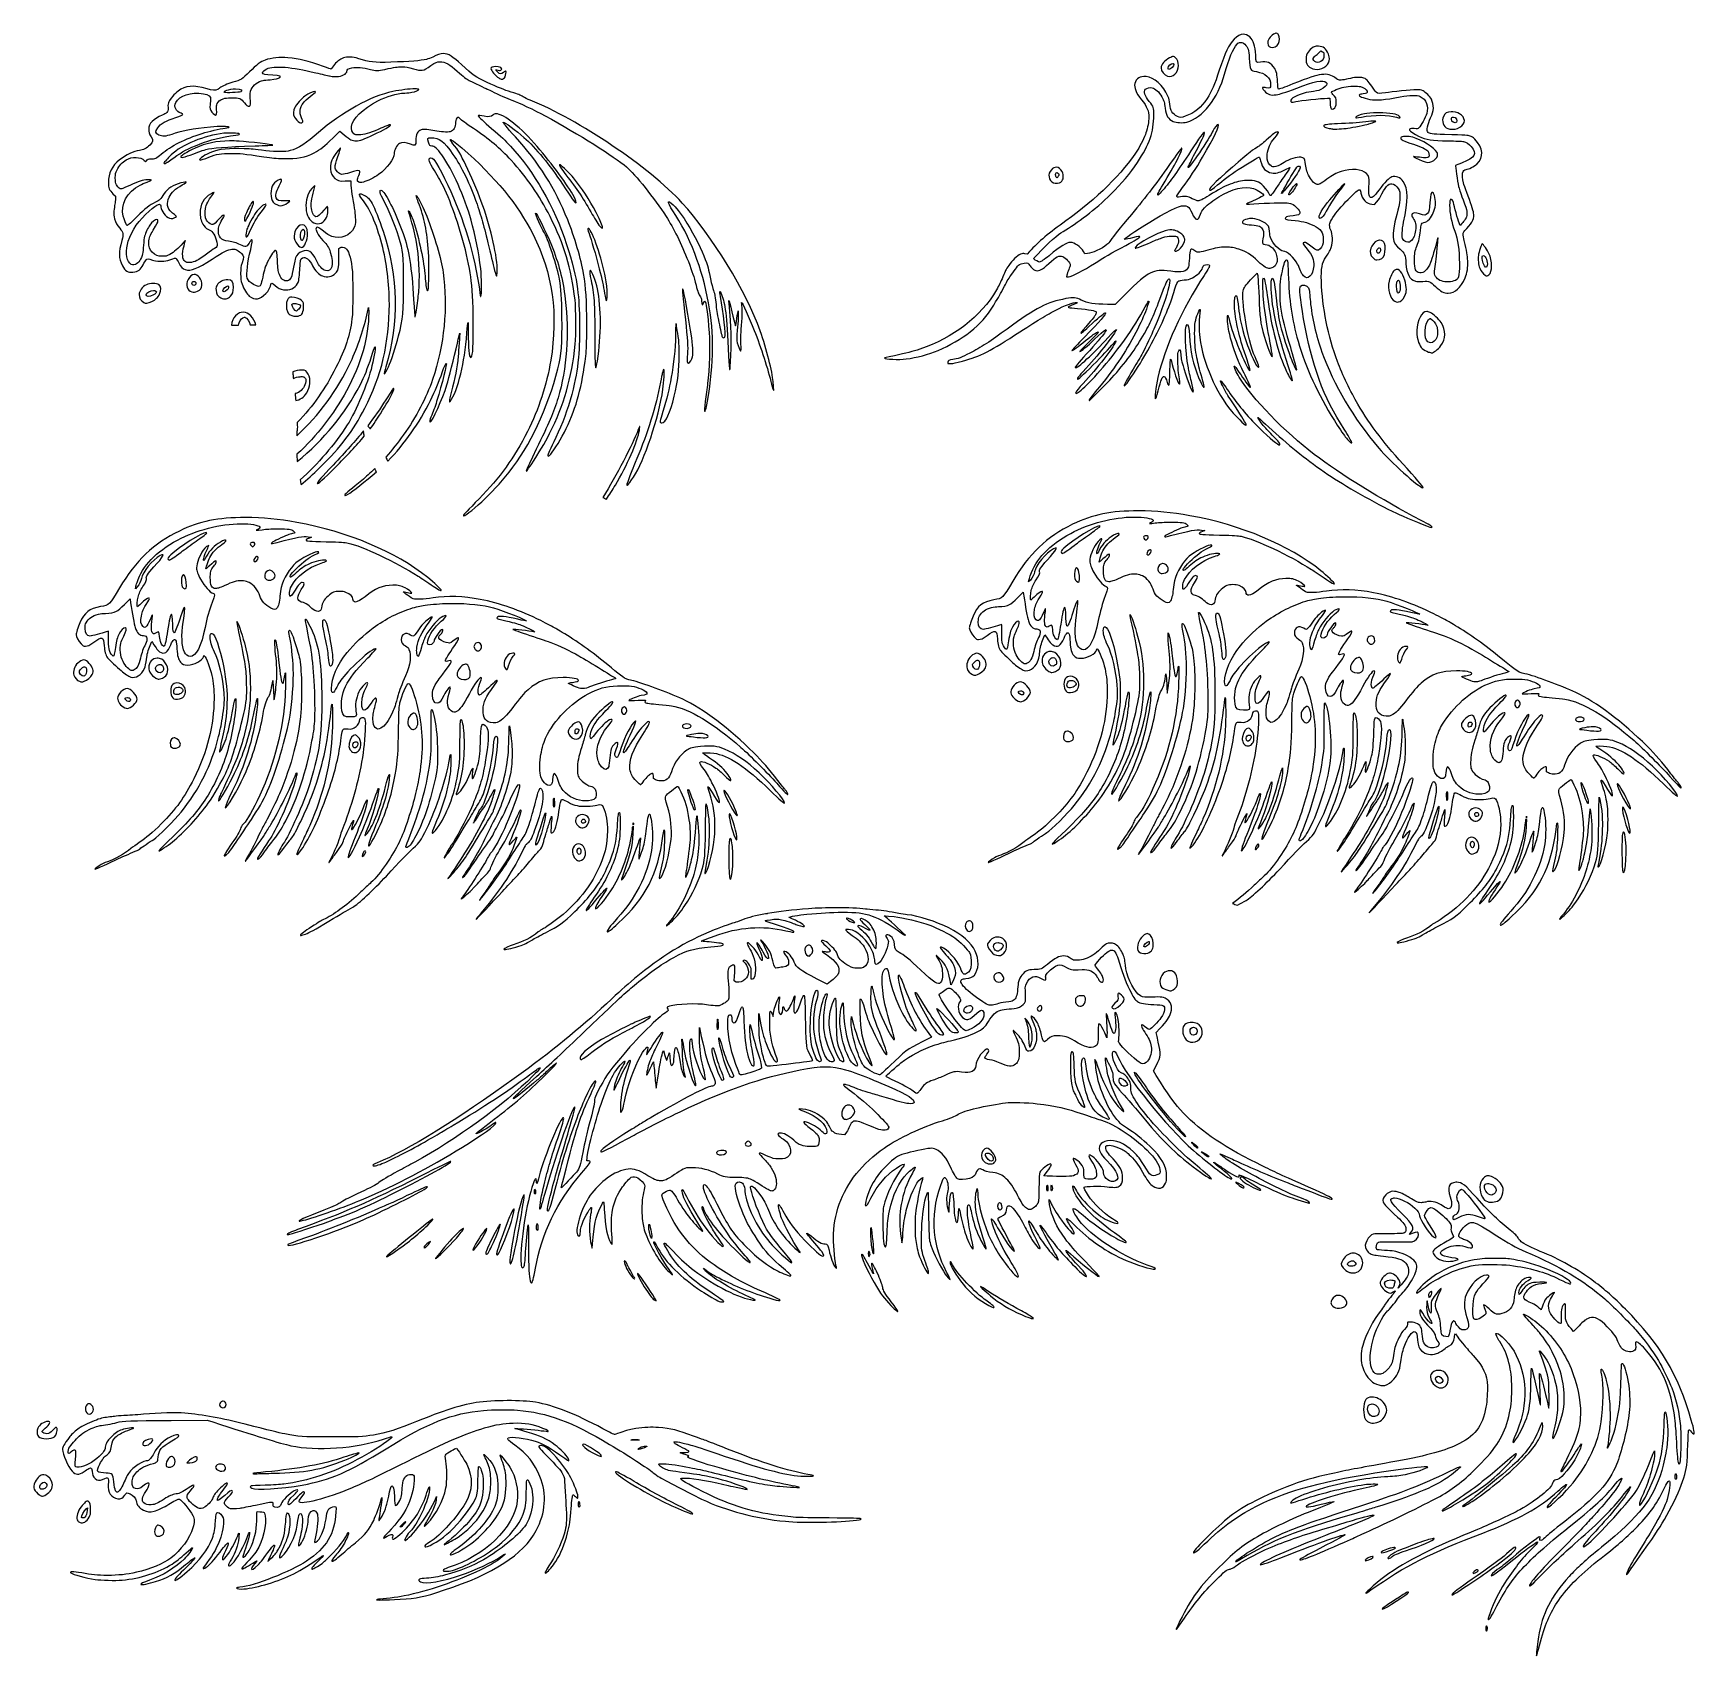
# Model space of a CAD drawing. Extents: x 61 to 2916, y 182 to 2969.
import ezdxf

# ---------------------------------------------------------------- set-up
doc = ezdxf.new("R2010")
doc.units = 0
doc.layers.add('Layer_1', color=7, linetype='CONTINUOUS')

msp = doc.modelspace()

# ---------------------------------------------------------------- linework, layer by layer
at = {"layer": 'Layer_1', "color": 7}
for points in [[(2135.85634, 2953.118519), (2135.85634, 2953.117351)], [(2135.85634, 2953.117351), (2135.85634, 2953.115851)], [(2140.15566, 2967.050985), (2140.15566, 2967.047867)], [(2140.15773, 2967.050021), (2140.15566, 2967.050985)], [(2197.034025, 2968.753138), (2197.03275, 2968.753138)], [(765.757561, 2933.843828), (765.75518, 2933.843083)], [(2268.863124, 2934.10361), (2273.607712, 2938.337031)], [(2273.607712, 2938.337031), (2276.175626, 2937.112412)], [(2285.21962, 2857.09943), (2289.072142, 2857.115588), (2289.363686, 2849.240563)], [(575.733571, 2788.585695), (587.839077, 2800.697063), (595.572014, 2794.219503)], [(486.582833, 2717.902631), (486.58289, 2717.902432)], [(596.992318, 2715.108322), (606.730632, 2715.385267), (607.058772, 2707.13526)], [(1820.109663, 2729.496521), (1820.111194, 2729.496521)], [(198.035575, 2693.121635), (202.501899, 2688.85891), (202.475537, 2684.496603)], [(544.930683, 2707.274782), (544.93074, 2707.27498)], [(719.637646, 2687.634226), (719.154281, 2689.884233), (721.05418, 2687.6518)], [(305.384965, 2652.777499), (307.126662, 2654.249705), (304.807801, 2656.316593)], [(2361.111062, 2675.019332), (2365.433853, 2674.705848), (2369.746355, 2679.365538)], [(2515.92439, 2641.952775), (2513.070857, 2638.664207), (2510.289182, 2646.077792)], [(525.54054, 2616.814718), (525.54054, 2616.813215)], [(586.088592, 2582.88583), (586.127994, 2598.887852), (587.991298, 2600.398099)], [(1937.583249, 2614.892453), (1935.613051, 2614.923351), (1938.238054, 2617.179197)], [(2374.940009, 2613.310886), (2374.940066, 2613.312077)], [(2550.931382, 2607.338411), (2550.929937, 2607.338411)], [(1773.022224, 2593.986139), (1768.697986, 2589.23418), (1765.088536, 2590.158504)], [(1872.562991, 2590.299018), (1867.989757, 2589.931335), (1865.681101, 2594.019701)], [(1018.487202, 2561.071944), (1018.486918, 2561.072851)], [(1837.144492, 2553.478698), (1836.767993, 2550.141771), (1840.065377, 2550.527028)], [(2155.983975, 2548.488657), (2164.159232, 2556.738664), (2164.822825, 2554.488657)], [(2406.916217, 2544.726531), (2406.916274, 2544.726418)], [(1177.049219, 2529.547806), (1177.048, 2529.547863)], [(1933.000321, 2516.073899), (1919.875275, 2503.158334), (1907.018302, 2503.135657)], [(421.876144, 2489.570871), (421.876144, 2489.570673)], [(635.589202, 2489.689246), (637.37339, 2497.883609), (637.437737, 2489.258577)], [(1165.445107, 2470.06326), (1165.444937, 2470.063288)], [(1632.624361, 2403.728119), (1632.624361, 2401.486899), (1637.874396, 2401.542458)], [(522.875965, 2390.356401), (522.875965, 2390.356515)], [(1144.450861, 2391.35128), (1144.449217, 2391.351138)], [(776.278949, 2337.548628), (776.304461, 2335.133106), (777.866015, 2337.008117)], [(1103.04424, 2293.181097), (1103.043843, 2293.178432)], [(1960.490631, 2148.461916), (1960.487655, 2148.460414)], [(425.739183, 2136.946104), (425.735187, 2136.943156)], [(1893.139862, 2122.674723), (1893.139748, 2122.674723)], [(2068.495337, 2115.477932), (2074.116004, 2114.776299), (2070.365982, 2113.112215)], [(533.745363, 2103.96212), (539.364527, 2103.260429), (535.614534, 2101.5949)], [(2002.115692, 2057.840815), (2002.115692, 2057.844897)], [(319.117619, 2039.026447), (319.117619, 2039.026816)], [(467.367589, 2046.329056), (467.367589, 2046.326136)], [(1774.478272, 2029.67889), (1771.42997, 2026.305311), (1771.932384, 2028.928897)], [(1853.867168, 2050.54671), (1853.867168, 2050.546994)], [(239.727017, 2018.163021), (236.680047, 2014.787996), (237.181072, 2017.413)], [(1752.461595, 1999.142574), (1762.317066, 2008.735867)], [(1762.317066, 2008.735867), (1763.232602, 2002.142602)], [(2315.228407, 2001.049758), (2315.229909, 2001.049843)], [(217.712049, 1987.623841), (227.567531, 1997.217106)], [(227.567531, 1997.217106), (228.483048, 1990.623841)], [(780.478972, 1989.530997), (780.481891, 1989.531082)], [(262.974388, 1920.286225), (264.631159, 1924.036246), (265.866019, 1922.161235)], [(1797.726919, 1931.803454), (1799.382187, 1935.553476), (1800.617076, 1933.678465)], [(147.872504, 1892.331399), (147.872504, 1892.331088)], [(1682.62197, 1903.850784), (1682.62197, 1903.851237)], [(140.356355, 1855.78159), (140.356355, 1855.767417)], [(471.923332, 1852.786012), (472.519517, 1857.286026), (473.04098, 1852.411015)], [(1675.105827, 1867.300322), (1675.105827, 1867.314495)], [(2006.674355, 1864.303242), (2007.272042, 1868.803256), (2007.792031, 1863.928245)], [(2250.096945, 1812.680553), (2250.096945, 1812.681999)], [(2330.046961, 1800.178054), (2330.846759, 1802.053065), (2332.028923, 1799.29761)], [(795.294436, 1788.660796), (796.094233, 1790.535806), (797.276398, 1787.780437)], [(1130.15995, 1686.780617), (1126.617907, 1688.536969), (1126.617907, 1692.969631)], [(2664.909867, 1698.296486), (2661.369327, 1700.052838), (2661.369327, 1704.485444)], [(391.460612, 1640.639356), (391.006558, 1638.285317), (392.742358, 1639.785332)], [(941.409712, 1629.82291), (941.410137, 1629.82291)], [(1926.213138, 1652.15653), (1925.759083, 1649.802576), (1927.493466, 1651.302562)], [(2476.160734, 1641.341642), (2476.159657, 1641.341642)], [(2165.830034, 1575.843603), (2165.828617, 1575.842355)], [(631.074674, 1564.318152), (631.074674, 1564.317755)], [(1440.362127, 1466.836847), (1440.360228, 1466.837811)], [(1459.372483, 1448.929285), (1459.372483, 1448.933027)], [(1464.817344, 1443.261024), (1464.817344, 1443.25252)], [(1470.817373, 1441.515217), (1473.06738, 1441.543564), (1470.281198, 1444.005972)], [(1484.247059, 1448.107518), (1484.247059, 1448.108227)], [(1717.907978, 1416.543356), (1717.907978, 1416.543725)], [(1975.296514, 1422.402984), (1975.296514, 1422.403097)], [(1914.146183, 1394.058422), (1914.144908, 1394.056835)], [(1267.481759, 1339.835505), (1265.477828, 1341.149424), (1266.109163, 1349.125547)], [(1296.394952, 1344.351563), (1294.562405, 1344.351563), (1294.562405, 1353.436575), (1294.562405, 1362.52014), (1291.562377, 1368.378039)], [(1430.859203, 1340.021487), (1424.970548, 1335.780758), (1408.140863, 1344.442386)], [(1385.144303, 1316.534077), (1385.1428, 1316.535608)], [(1576.898765, 1321.452968), (1576.898765, 1321.453082)], [(1863.478802, 1315.790264), (1863.478802, 1315.78998)], [(1308.008277, 1265.98354), (1307.713842, 1285.108615), (1310.240653, 1271.983568)], [(1330.515633, 1284.546106), (1332.695369, 1279.858579), (1333.235881, 1285.858607)], [(1613.768806, 1293.992932), (1613.768947, 1293.992932)], [(1669.682027, 1298.879905), (1669.682226, 1298.88257)], [(1671.44008, 1287.632789), (1671.448584, 1287.632789)], [(1206.006633, 1242.726106), (1205.725435, 1261.101159), (1208.981802, 1245.726106)], [(1292.586367, 1261.483554), (1293.131245, 1266.358565), (1295.593652, 1255.858551)], [(1991.540588, 1248.12618), (1990.689568, 1252.403532), (1997.058725, 1259.376215)], [(1600.041877, 1250.613022), (1604.585857, 1244.615942), (1588.298187, 1236.362987)], [(1906.070621, 1248.736538), (1905.821455, 1243.111534), (1902.146155, 1251.736566)], [(1142.558106, 1217.772472), (1143.812015, 1221.888617), (1146.437047, 1213.184555)], [(1228.859562, 1226.053178), (1228.859562, 1226.053292)], [(1846.211078, 1220.069591), (1846.211106, 1220.069392)], [(1311.964775, 1196.278817), (1312.39842, 1191.113679), (1308.731879, 1189.25922)], [(1928.860932, 1174.311916), (1928.86079, 1174.308996)], [(1953.597857, 1184.144), (1953.597744, 1184.144)], [(1990.753999, 1178.975064), (1985.851152, 1186.850103), (1990.928274, 1196.611889)], [(1461.415617, 1127.983313), (1461.411592, 1127.983228)], [(1454.923663, 1103.990485), (1454.932167, 1103.990485)], [(1457.487438, 1079.593293), (1455.180341, 1076.795404), (1449.871685, 1077.199739)], [(2051.884856, 1064.184366), (2051.884658, 1064.180284)], [(1015.374014, 1032.117704), (1012.561498, 1032.350429), (1012.68027, 1037.22544)], [(1700.508528, 1045.391059), (1700.508528, 1045.390719)], [(1193.280054, 1020.330445), (1183.499277, 1020.359642), (1177.844992, 1017.569095)], [(1803.225043, 1006.053962), (1797.3979, 1006.604764), (1800.299736, 1010.102756)], [(1681.607504, 979.474427), (1683.035745, 984.34802), (1683.567413, 981.349437)], [(2507.16939, 995.39226), (2507.168227, 995.392231)], [(887.067909, 949.616018), (887.067937, 949.614515)], [(2400.325447, 968.402323), (2400.327998, 968.402323)], [(800.026835, 915.783139), (800.026665, 915.779058)], [(927.010517, 924.351733), (927.010006, 924.351733)], [(1119.171752, 923.280943), (1119.173197, 923.280943)], [(1771.959313, 926.739902), (1771.98766, 928.849281), (1773.741092, 926.860034)], [(743.39843, 893.718216), (743.398543, 893.718528)], [(1123.79187, 901.977663), (1123.564814, 898.857502), (1122.315327, 901.135317)], [(2499.180341, 907.284505), (2501.638383, 902.444644), (2500.129525, 900.424584)], [(2329.013219, 873.657451), (2329.01183, 873.657451)], [(2573.011698, 864.582786), (2573.011698, 864.581227)], [(1099.6189, 838.4003), (1099.618928, 838.402937)], [(1215.292026, 844.662818), (1212.800308, 847.826859), (1217.505438, 844.217465)], [(1688.484206, 816.53369), (1688.483583, 816.535702)], [(2411.348228, 819.102085), (2406.117241, 813.623633), (2408.002457, 817.297431)], [(1239.442376, 790.813423), (1239.425368, 790.804919)], [(1766.308628, 764.883845), (1766.308628, 764.875341)], [(1777.568953, 761.263028), (1779.81896, 761.291374), (1777.094347, 763.698138)], [(2717.167745, 748.881653), (2707.574481, 739.181437), (2703.399658, 744.10183)], [(2493.366748, 732.859137), (2492.156747, 729.835722), (2488.392127, 730.335217)], [(2503.857804, 733.212193), (2504.761606, 735.299604), (2508.615574, 729.462172)], [(2475.36054, 662.058252), (2475.36054, 662.058621)], [(2481.592018, 651.636191), (2481.592018, 651.644695)], [(156.907863, 614.927301), (156.907863, 614.927187)], [(875.574575, 620.278363), (875.575709, 620.278306)], [(298.044882, 586.434486), (359.936192, 586.895911), (369.670084, 583.727448)], [(892.405677, 571.19269), (888.655656, 572.28253), (891.409523, 572.361617)], [(2719.443633, 543.921556), (2721.238026, 545.872762), (2720.76342, 542.98405)], [(1112.790292, 542.317311), (1112.790292, 542.317566)], [(2844.998535, 530.56506), (2846.762258, 533.872733), (2846.98903, 529.941068)], [(156.365872, 503.484414), (159.570959, 505.119188), (160.924478, 503.446373)], [(2513.017424, 506.541561), (2513.017424, 506.543006)], [(2883.537365, 494.827124), (2883.537649, 494.827124)], [(2889.970047, 512.3907), (2889.291998, 510.622641), (2888.537413, 512.543006)], [(152.224745, 434.460858), (154.234518, 436.3139)], [(154.234518, 436.3139), (153.859515, 431.405214)], [(445.510814, 427.123752), (445.975187, 429.9304), (450.189553, 429.512884)], [(752.280848, 451.309847), (754.073824, 455.813914), (753.619712, 451.3139)], [(998.257916, 446.748009), (998.256754, 446.748009)], [(650.857729, 278.347529), (650.849225, 278.347529)], [(2558.197708, 233.350307), (2558.197708, 233.348889)], [(2643.942154, 183.996702), (2643.981839, 182.121578), (2644.695237, 183.904293)]]:
    msp.add_lwpolyline(points, dxfattribs=at)
for points in [[(2267.714692, 2946.556291)], [(2019.156275, 2916.93267)], [(2020.120085, 2928.862388)], [(856.106989, 2911.498283)], [(408.751098, 2873.192499)], [(544.958548, 2868.800918)], [(716.73255, 2873.151396)], [(856.366247, 2830.508264)], [(2372.117289, 2831.905536)], [(2497.234407, 2833.784957)], [(2364.965937, 2818.049535)], [(2501.502972, 2824.86401)], [(398.497161, 2783.871886)], [(399.37168, 2797.322129)], [(2418.991024, 2791.691054)], [(965.622027, 2743.150559)], [(1819.226413, 2738.60788)], [(1820.111194, 2729.496521)], [(2235.571495, 2740.626444)], [(2231.809766, 2710.547249)], [(2314.844708, 2710.960343)], [(438.953351, 2679.731435)], [(460.573035, 2675.016016)], [(523.315421, 2639.982775)], [(524.919439, 2632.393356)], [(1014.525942, 2633.562339)], [(2017.468776, 2631.045534)], [(2373.990882, 2600.298347)], [(2552.806365, 2586.798305)], [(337.125868, 2542.507365)], [(337.516994, 2554.460509)], [(395.251056, 2545.488316)], [(2404.19166, 2563.06771)], [(267.139797, 2538.943382)], [(267.806337, 2527.076583)], [(395.297941, 2534.809521)], [(505.495479, 2515.576134)], [(510.090766, 2504.730377)], [(2455.408568, 2491.110032)], [(2461.111213, 2478.954721)], [(680.288587, 2358.756777)], [(628.566345, 2285.756116)], [(1103.043843, 2293.178432)], [(648.034073, 2221.137188)], [(1960.487655, 2148.460414)], [(425.735187, 2136.943156)], [(358.391759, 2111.154489)], [(438.32264, 2094.302892)], [(1973.070658, 2105.82307)], [(445.970567, 2070.135789)], [(1980.71867, 2081.656052)], [(467.367589, 2046.326136)], [(2315.229909, 2001.049843)], [(780.481891, 1989.531082)], [(2095.263887, 1972.952576)], [(560.514452, 1961.432313)], [(825.304895, 1922.241768)], [(2360.052743, 1933.762031)], [(2419.962205, 1915.674071)], [(274.022313, 1895.527359)], [(278.671713, 1884.88085)], [(804.748604, 1885.3247)], [(885.214187, 1904.155311)], [(1684.038504, 1892.232073)], [(1808.770336, 1907.04612)], [(1813.419765, 1896.401028)], [(2339.496622, 1896.843376)], [(149.288958, 1880.711895)], [(1842.803114, 1864.499513)], [(1845.038495, 1857.173887)], [(222.285339, 1843.403617)], [(222.81559, 1827.653567)], [(308.053679, 1852.980866)], [(310.290477, 1845.653624)], [(1757.0348, 1854.92388)], [(1757.565136, 1839.17383)], [(715.348899, 1801.160319)], [(745.827955, 1807.172054)], [(1077.24412, 1811.800988)], [(2280.576059, 1818.690815)], [(2611.993556, 1823.321166)], [(995.249185, 1774.28184)], [(997.421579, 1785.918579)], [(1184.135487, 1782.643221)], [(1838.048265, 1770.097408)], [(2148.887644, 1775.423611)], [(2529.997231, 1785.802075)], [(2532.171043, 1797.438814)], [(2718.88359, 1794.161897)], [(2741.007162, 1777.629681)], [(303.300218, 1758.57723)], [(614.139626, 1763.903376)], [(616.172782, 1751.915112)], [(1206.257642, 1766.109418)], [(2150.920828, 1763.43529)], [(1186.116032, 1670.154574)], [(1248.316432, 1668.653057)], [(2490.496093, 1666.469636)], [(2720.865496, 1681.673334)], [(2783.065868, 1680.17332)], [(955.748075, 1654.950904)], [(1257.442376, 1628.15293)], [(2539.507044, 1638.261081)], [(2541.26487, 1630.560345)], [(2792.191897, 1639.673193)], [(1004.757495, 1626.742349)], [(1006.51688, 1619.04011)], [(1092.118092, 1612.518619)], [(2626.866167, 1624.038854)], [(998.271182, 1576.449652)], [(1258.889666, 1585.574178)], [(2165.828617, 1575.842355)], [(2533.020702, 1587.969887)], [(2534.062155, 1581.173008)], [(2793.637684, 1597.094441)], [(999.314136, 1569.652745)], [(1669.79068, 1444.514991)], [(1393.627205, 1402.542657)], [(1719.078435, 1406.852352)], [(1977.69449, 1408.879669)], [(1914.144908, 1394.056835)], [(1526.805344, 1362.733958)], [(1718.937751, 1355.231024)], [(2013.842488, 1358.727599)], [(1407.467066, 1325.024378)], [(1424.328924, 1319.233831)], [(1634.546427, 1328.89303)], [(1926.427693, 1319.983824)], [(1279.134627, 1296.733675)], [(1438.984712, 1311.733816)], [(1452.412981, 1304.233802)], [(1791.482912, 1298.983767)], [(1120.992479, 1280.03291)], [(1237.046668, 1275.518354)], [(1765.11127, 1277.233604)], [(2052.327006, 1269.708616)], [(2054.429101, 1261.433749)], [(1239.355154, 1243.483498)], [(1865.711177, 1208.983398)], [(1928.86079, 1174.308996)], [(1289.691788, 1065.733023)], [(2051.884658, 1064.180284)], [(778.636928, 1031.234426)], [(1244.633082, 1049.873074)], [(1699.713067, 1053.734497)], [(2068.219185, 1047.839918)], [(2137.178366, 1004.234341)], [(2560.849045, 1006.423998)], [(737.697316, 987.732768)], [(904.600758, 974.020324)], [(922.925949, 983.232753)], [(1803.307106, 990.438332)], [(1810.877533, 990.732796)], [(2127.271588, 995.536033)], [(2515.088621, 983.30722)], [(2559.738683, 993.196281)], [(887.067937, 949.614515)], [(1721.354776, 960.732683)], [(2400.327998, 968.402323)], [(747.689076, 932.007002)], [(800.026665, 915.779058)], [(840.329018, 915.749861)], [(863.437009, 923.232187)], [(1119.173197, 923.280943)], [(1500.679779, 916.904047)], [(1077.19647, 860.813688)], [(1484.830119, 871.682916)], [(1496.871165, 877.171601)], [(1637.27688, 859.088063)], [(2327.721325, 860.358045)], [(2573.011698, 864.581227)], [(2303.945405, 801.053698)], [(2393.430064, 827.495639)], [(2463.741376, 807.639536)], [(2475.441044, 672.274461)], [(387.60106, 619.270445)], [(2361.196073, 626.50678)], [(2361.664755, 614.656137)], [(86.212808, 584.439286)], [(2653.568188, 582.299009)], [(263.630857, 554.439201)], [(932.414701, 543.255072)], [(1006.815851, 545.439173)], [(1095.28973, 553.68918)], [(298.738891, 524.236977)], [(340.957272, 524.034866)], [(620.519186, 530.439116)], [(2609.104107, 528.997694)], [(79.036523, 492.939074)], [(382.906135, 511.235012)], [(1062.210586, 498.074873)], [(79.736722, 480.046923)], [(154.530416, 447.678172)], [(275.54154, 406.27722)], [(700.980403, 412.68884)], [(2467.529466, 383.426871)], [(2362.152627, 352.736887)], [(2400.807083, 368.000539)], [(2607.444445, 368.385796)], [(2542.444738, 329.908649)], [(2423.578118, 291.589674)]]:
    msp.add_lwpolyline(points, close=True, dxfattribs=at)
for points in [[(2124.86559, 2958.567859), (2114.953625, 2948.168251), (2109.580679, 2937.072693), (2099.093024, 2905.352843)], [(2108.158986, 2898.525081), (2115.348804, 2924.674815), (2123.043984, 2943.453651), (2129.137074, 2949.722997)], [(2140.15566, 2967.047867), (2135.253635, 2966.945111), (2130.156785, 2964.119377), (2124.86559, 2958.567859)], [(2129.137074, 2949.722997), (2132.09875, 2952.770256), (2132.786437, 2953.118519), (2135.85634, 2953.118519)], [(2135.85634, 2953.115851), (2138.83474, 2953.115851), (2139.724481, 2952.704393), (2142.749908, 2949.928342)], [(2151.24225, 2962.346397), (2147.664944, 2965.562706), (2143.970453, 2967.129896), (2140.15773, 2967.050021)], [(2142.749908, 2949.928342), (2148.475343, 2944.674718), (2149.769647, 2940.722963), (2150.551671, 2926.115766)], [(2161.531309, 2931.149523), (2160.834834, 2947.4371), (2157.887785, 2956.371503), (2151.24225, 2962.346397)], [(2192.273478, 2967.119836), (2186.334565, 2963.638775), (2181.476222, 2955.829826), (2182.256886, 2951.019684)], [(2182.256886, 2951.019684), (2182.759158, 2947.924199), (2183.915301, 2946.4474), (2186.866715, 2945.128064)], [(2186.866715, 2945.128064), (2191.419453, 2943.093082), (2198.6506, 2946.147086), (2200.999594, 2951.097325)], [(2197.03275, 2968.753138), (2195.723621, 2968.770713), (2194.156738, 2968.223741), (2192.273478, 2967.119836)], [(2200.929011, 2965.864458), (2199.97532, 2967.773553), (2198.716875, 2968.729792), (2197.034025, 2968.753138)], [(2200.999594, 2951.097325), (2202.678843, 2954.635235), (2202.642021, 2962.436199), (2200.929011, 2965.864458)], [(2260.501715, 2944.608041), (2252.515898, 2939.928103), (2248.577882, 2933.639864), (2248.114983, 2924.829661)], [(2267.714635, 2946.556293), (2264.42414, 2946.572734), (2263.180407, 2946.177873), (2260.501715, 2944.608041)], [(2269.261563, 2946.525535), (2268.697807, 2946.542826), (2268.184706, 2946.554023), (2267.714692, 2946.556291)], [(2286.473529, 2932.662206), (2282.479472, 2942.707212), (2278.068551, 2946.260177), (2269.261563, 2946.525535)], [(459.474408, 2922.658965), (452.317727, 2920.259707), (444.487872, 2914.359521), (432.752629, 2902.524626)], [(498.752856, 2926.524702), (484.662553, 2927.826007), (470.826973, 2926.464919), (459.474408, 2922.658965)], [(462.271758, 2907.631831), (474.811023, 2913.525994), (505.651186, 2911.063467), (546.377519, 2900.9155)], [(559.835552, 2911.561278), (532.56283, 2921.241932), (518.409712, 2924.709299), (498.752856, 2926.524702)], [(576.953776, 2912.724365), (574.640131, 2909.787685), (572.701511, 2907.309729), (572.645668, 2907.217997)], [(591.725303, 2925.575476), (586.316612, 2922.938632), (582.137084, 2919.303417), (576.953776, 2912.724365)], [(604.128193, 2927.617478), (596.710327, 2927.602455), (595.459394, 2927.395894), (591.725303, 2925.575476)], [(620.628235, 2924.875282), (613.093695, 2927.395463), (611.662733, 2927.632786), (604.128193, 2927.617478)], [(675.316886, 2919.037863), (647.108019, 2918.083943), (638.035452, 2919.052887), (620.628235, 2924.875282)], [(737.057307, 2923.907012), (727.246965, 2921.650324), (708.232924, 2920.150964), (675.316886, 2919.037863)], [(714.301862, 2907.822263), (729.178753, 2903.538451), (730.170259, 2903.715198), (744.265352, 2913.188007)], [(747.645252, 2927.955857), (744.394442, 2926.321406), (739.630493, 2924.498939), (737.057307, 2923.907012)], [(744.265352, 2913.188007), (752.461075, 2918.695993), (754.950044, 2919.76078), (759.649164, 2919.76078)], [(765.75518, 2933.843083), (760.559684, 2933.795092), (755.068986, 2931.688459), (747.645252, 2927.955857)], [(759.649164, 2919.76078), (768.502868, 2919.76078), (777.137793, 2915.125847), (789.753281, 2903.602038)], [(796.878327, 2914.901873), (782.260013, 2928.280079), (774.417034, 2933.922601), (765.757561, 2933.843828)], [(841.128448, 2884.345132), (820.122835, 2894.217169), (817.506165, 2896.02406), (796.878327, 2914.901873)], [(2013.302741, 2926.266681), (2005.150813, 2922.202942), (1999.024869, 2914.897221), (1999.024869, 2909.239279)], [(2009.95989, 2894.957008), (2018.853959, 2891.760198), (2028.991194, 2901.591812), (2028.991194, 2913.414101)], [(2010.991137, 2909.262724), (2010.991137, 2912.32941), (2016.336644, 2917.165696), (2019.156275, 2916.93267)], [(2020.120085, 2928.862388), (2018.648304, 2928.806148), (2016.684569, 2927.952537), (2013.302741, 2926.266681)], [(2019.683605, 2916.816951), (2022.32556, 2915.803248), (2019.562566, 2909.844299), (2015.469183, 2907.727569)], [(2019.156275, 2916.932662), (2019.344212, 2916.916788), (2019.520471, 2916.879399), (2019.683605, 2916.816951)], [(2023.987348, 2926.676835), (2022.571268, 2928.178264), (2021.591838, 2928.918945), (2020.120085, 2928.862388)], [(2028.991194, 2913.414101), (2028.991194, 2917.723913), (2026.697476, 2923.803125), (2023.987348, 2926.676835)], [(2150.551671, 2926.115766), (2151.695426, 2904.753892), (2151.8464, 2904.463362), (2162.709958, 2902.783656)], [(2169.727174, 2919.121653), (2162.285865, 2917.521822), (2162.102577, 2917.791007), (2161.531309, 2931.149523)], [(2194.212127, 2908.418), (2188.146788, 2918.214606), (2180.683369, 2921.477186), (2169.727174, 2919.121653)], [(2248.114983, 2924.829661), (2247.642701, 2915.841932), (2250.908138, 2911.035407), (2259.602307, 2907.916524)], [(2259.602307, 2907.916524), (2269.471441, 2904.37606), (2282.584411, 2909.330263), (2286.691797, 2918.151416)], [(2263.463617, 2920.17143), (2260.102851, 2922.815038), (2259.688566, 2924.320361), (2261.510994, 2927.26862)], [(2261.510994, 2927.26862), (2262.392855, 2928.695801), (2263.341075, 2929.865765), (2263.616008, 2929.867267)], [(2273.335302, 2920.042539), (2269.692459, 2918.172259), (2265.943345, 2918.220902), (2263.463617, 2920.17143)], [(2263.616008, 2929.867267), (2263.891537, 2929.867267), (2266.253257, 2931.775443), (2268.863124, 2934.10361)], [(2278.742009, 2930.929288), (2278.742009, 2924.96452), (2277.312351, 2922.084346), (2273.335302, 2920.042539)], [(2276.175626, 2937.112412), (2278.714626, 2935.900858), (2278.742009, 2935.836936), (2278.742009, 2930.929288)], [(2286.691797, 2918.151416), (2289.003685, 2923.118831), (2288.954164, 2926.423162), (2286.473529, 2932.662206)], [(404.252558, 2884.505526), (394.575983, 2881.802623), (385.68146, 2877.986174), (381.752487, 2874.849244)], [(432.752629, 2902.524626), (420.262602, 2889.928532), (417.56832, 2888.224944), (404.252558, 2884.505526)], [(435.67598, 2872.286506), (438.793136, 2879.320089), (448.234039, 2886.508538), (456.093033, 2887.832945)], [(455.252218, 2901.007788), (455.252218, 2902.97628), (458.115389, 2905.678105), (462.271758, 2907.631831)], [(472.673665, 2896.545857), (459.508169, 2897.202148), (455.252218, 2898.292906), (455.252218, 2901.007788)], [(456.093033, 2887.832945), (457.486663, 2888.067796), (462.833644, 2888.604706), (467.975877, 2889.025329)], [(467.975877, 2889.025329), (478.617255, 2889.895766), (482.114709, 2890.67114), (484.618049, 2892.716743)], [(484.618049, 2892.716743), (487.70153, 2895.236465), (485.629851, 2895.900001), (472.673665, 2896.545857)], [(546.377519, 2900.9155), (556.27755, 2898.448667), (567.077556, 2895.942308), (570.377576, 2895.346146)], [(572.645668, 2907.217997), (572.589825, 2907.126296), (566.82513, 2909.080283), (559.835552, 2911.561278)], [(570.377576, 2895.346146), (582.219856, 2893.206773), (590.729149, 2894.302407), (596.879612, 2898.757781)], [(596.879612, 2898.757781), (599.508131, 2900.661869), (600.002665, 2901.431696), (600.002665, 2903.621081)], [(600.002665, 2903.621081), (600.002665, 2906.746954), (601.848507, 2907.943734), (608.592547, 2909.190432)], [(608.592547, 2909.190432), (617.81399, 2910.895114), (626.744059, 2910.106224), (640.810409, 2906.345697)], [(640.810409, 2906.345697), (648.571381, 2904.270861), (654.317623, 2904.344224), (665.062438, 2906.656242)], [(665.062438, 2906.656242), (682.792295, 2910.471271), (686.039364, 2910.950792), (694.502991, 2910.995126)], [(694.502991, 2910.995126), (702.497198, 2911.036966), (703.944233, 2910.804723), (714.301862, 2907.822263)], [(789.753281, 2903.602038), (800.255733, 2894.008751), (805.305047, 2890.079571), (810.215746, 2887.682059)], [(810.215746, 2887.682059), (826.776932, 2879.596885), (841.571788, 2872.510628), (841.887228, 2872.510628)], [(882.489885, 2867.638537), (870.03977, 2871.5051), (858.717224, 2876.079042), (841.128448, 2884.345132)], [(856.106989, 2911.498283), (850.439154, 2911.510189), (847.502509, 2910.257563), (847.502509, 2907.828837)], [(847.502509, 2907.828837), (847.502509, 2904.908102), (855.514178, 2895.435237), (860.961534, 2891.914723)], [(858.808188, 2902.250693), (857.118139, 2904.170707), (855.887672, 2905.894415), (856.074816, 2906.081278)], [(856.074816, 2906.081278), (856.26162, 2906.268138), (858.128155, 2905.981045), (860.22322, 2905.44407)], [(865.791077, 2908.335682), (864.40014, 2910.562827), (861.571353, 2911.486945), (856.106989, 2911.498283)], [(869.155897, 2901.379116), (864.60398, 2897.760626), (862.611756, 2897.929444), (858.808188, 2902.250693)], [(860.22322, 2905.44407), (863.628745, 2904.571255), (864.169654, 2904.604621), (865.318001, 2905.753153)], [(860.961534, 2891.914723), (862.795499, 2890.729517), (864.999613, 2889.758467), (865.858513, 2889.758467)], [(865.318001, 2905.753153), (866.306417, 2906.741483), (866.415012, 2907.336806), (865.791077, 2908.335682)], [(865.858513, 2889.758467), (867.953039, 2889.758467), (870.528918, 2891.649125), (871.810154, 2894.126647)], [(873.165175, 2903.533904), (872.762966, 2903.782447), (870.958992, 2902.81238), (869.155897, 2901.379116)], [(871.810154, 2894.126647), (873.214158, 2896.842186), (874.095197, 2902.959124), (873.165175, 2903.533904)], [(1973.162983, 2894.423611), (1963.138, 2895.228281), (1955.962724, 2890.842903), (1954.014438, 2882.722395)], [(2010.750985, 2860.754068), (2002.930201, 2878.801075), (1986.702172, 2893.336776), (1973.162983, 2894.423611)], [(1999.024869, 2909.239279), (1999.024869, 2903.948838), (2004.370801, 2896.965964), (2009.95989, 2894.957008)], [(2015.469183, 2907.727569), (2012.101896, 2905.986362), (2010.991137, 2906.367116), (2010.991137, 2909.262724)], [(2043.286697, 2816.190353), (2069.818554, 2822.962949), (2096.798314, 2857.20565), (2108.158986, 2898.525081)], [(2099.093024, 2905.352843), (2090.86062, 2880.454263), (2085.475825, 2867.917742), (2078.30242, 2856.949857)], [(2162.709958, 2902.783656), (2178.239812, 2900.382599), (2187.241711, 2892.273318), (2187.241711, 2880.684956)], [(2199.216001, 2885.337848), (2198.517598, 2898.01492), (2197.36619, 2903.32361), (2194.212127, 2908.418)], [(2200.598859, 2872.706466), (2200.198577, 2873.10666), (2199.576597, 2878.79131), (2199.216001, 2885.337848)], [(2274.727514, 2897.783198), (2264.621602, 2896.506844), (2252.789328, 2892.638736), (2225.596515, 2881.722604)], [(2232.063184, 2874.679074), (2262.526424, 2886.370935), (2277.265097, 2889.221566), (2282.547731, 2884.440825)], [(2300.368212, 2890.646462), (2290.675621, 2897.819184), (2285.788308, 2899.180229), (2274.727514, 2897.783198)], [(2282.547731, 2884.440825), (2283.342596, 2883.721497), (2283.992016, 2882.457641), (2283.992016, 2881.632711)], [(2308.243251, 2888.36569), (2304.115682, 2888.254232), (2303.272599, 2888.497303), (2300.368212, 2890.646462)], [(2320.741272, 2890.485332), (2316.410004, 2889.387779), (2310.785596, 2888.434241), (2308.243251, 2888.36569)], [(2345.820992, 2892.377909), (2341.05795, 2893.711489), (2330.256924, 2892.896438), (2320.741272, 2890.485332)], [(2360.963093, 2877.664977), (2354.870598, 2887.008957), (2350.771687, 2890.991754), (2345.820992, 2892.377909)], [(309.850396, 2869.109964), (304.16836, 2864.812347), (296.264237, 2855.779076), (294.032967, 2851.032274)], [(305.938658, 2849.886042), (311.996768, 2861.760949), (331.981424, 2868.100053), (353.535995, 2864.984235)], [(360.002409, 2873.292111), (336.031096, 2880.210644), (323.099827, 2879.131256), (309.850396, 2869.109964)], [(353.535995, 2864.984235), (363.221982, 2863.584071), (366.532065, 2860.559101), (365.716194, 2853.852849)], [(377.488288, 2871.881462), (374.699697, 2870.397555), (368.219506, 2870.920514), (360.002409, 2873.292111)], [(377.070318, 2847.898243), (378.805694, 2851.821371), (381.488836, 2853.942376), (387.535211, 2856.170245)], [(381.752487, 2874.849244), (380.308684, 2873.696537), (378.389311, 2872.360916), (377.488288, 2871.881462)], [(390.188533, 2866.966891), (385.333818, 2869.12522), (397.890516, 2873.336499), (408.751098, 2873.192499)], [(387.535211, 2856.170245), (391.159572, 2857.505684), (393.611492, 2857.779053), (402.377037, 2857.826984)], [(417.601712, 2867.977641), (415.081846, 2867.005683), (392.014476, 2866.155111), (390.188533, 2866.966891)], [(402.377037, 2857.826984), (415.796349, 2857.900345), (417.78279, 2857.113028), (424.210624, 2849.175596)], [(408.751098, 2873.192499), (417.872904, 2873.071544), (422.990787, 2870.056288), (417.601712, 2867.977641)], [(434.240426, 2850.99933), (433.576975, 2863.694523), (433.882721, 2868.240116), (435.67598, 2872.286506)], [(527.884289, 2860.786695), (522.201997, 2856.63222), (512.827058, 2846.201141), (510.408644, 2841.340828)], [(525.500969, 2849.356515), (527.082791, 2851.448084), (532.342124, 2856.343417), (537.189015, 2860.234482)], [(544.958548, 2868.800882), (542.079673, 2868.847086), (533.844349, 2865.144259), (527.884289, 2860.786695)], [(537.189015, 2860.234482), (542.035906, 2864.125547), (546.001531, 2867.67875), (546.001531, 2868.131481)], [(546.001531, 2868.131481), (546.001531, 2868.579481), (545.622906, 2868.790237), (544.958548, 2868.800918)], [(678.791492, 2868.674904), (642.298999, 2861.244344), (589.734553, 2832.22257), (551.251538, 2798.258169)], [(653.336833, 2852.536583), (669.080759, 2860.790029), (683.704119, 2865.069776), (699.752034, 2866.123049)], [(716.73255, 2873.151481), (707.952264, 2873.134473), (692.224949, 2871.410215), (678.791492, 2868.674904)], [(699.752034, 2866.123049), (703.670802, 2866.380237), (709.070819, 2866.948344), (711.752062, 2867.385751)], [(711.752062, 2867.385751), (717.499126, 2868.323276), (723.924097, 2870.868379), (723.532376, 2872.051292)], [(723.532376, 2872.051292), (723.279525, 2872.814787), (720.723602, 2873.159084), (716.73255, 2873.151396)], [(841.887228, 2872.510628), (842.090756, 2872.510628), (847.234237, 2870.10645), (853.317434, 2867.168325)], [(853.317434, 2867.168325), (865.962233, 2861.061234), (880.974961, 2854.4375), (885.378596, 2853.023753)], [(902.899625, 2859.452967), (897.340017, 2862.823808), (895.091342, 2863.724982), (882.489885, 2867.638537)], [(915.003685, 2853.762033), (910.672361, 2855.481645), (905.224864, 2858.043084), (902.899625, 2859.452967)], [(1954.014438, 2882.722395), (1952.224042, 2875.258522), (1955.708087, 2866.514245), (1965.249846, 2854.525533)], [(1978.566742, 2851.765659), (1970.735442, 2861.606364), (1968.631845, 2868.417353), (1972.178508, 2872.456642)], [(1972.178508, 2872.456642), (1974.166167, 2874.720448), (1979.729687, 2875.993676), (1983.70838, 2875.096298)], [(1983.70838, 2875.096298), (1989.242505, 2873.848219), (1995.504257, 2867.988951), (2000.154224, 2859.706601)], [(2000.154224, 2859.706601), (2003.867083, 2853.09338), (2004.891839, 2849.640564), (2006.019465, 2839.932615)], [(2013.995587, 2846.902463), (2013.430981, 2853.328484), (2012.79993, 2856.026128), (2010.750985, 2860.754068)], [(2078.30242, 2856.949857), (2067.699508, 2840.737954), (2057.044806, 2832.065377), (2040.380439, 2826.081109)], [(2173.728544, 2875.865606), (2172.11537, 2875.865606), (2173.164901, 2873.585022), (2176.470704, 2869.908066)], [(2179.666975, 2874.972047), (2176.805108, 2875.462773), (2174.133248, 2875.865606), (2173.728544, 2875.865606)], [(2176.470704, 2869.908066), (2182.324549, 2863.397214), (2187.392316, 2861.716901), (2196.855527, 2863.149255)], [(2187.241711, 2880.684956), (2187.241711, 2874.374586), (2186.484887, 2873.802941), (2179.666975, 2874.972047)], [(2196.855527, 2863.149255), (2203.757344, 2864.193933), (2210.480748, 2866.395595), (2232.063184, 2874.679074)], [(2225.596515, 2881.722604), (2209.914015, 2875.427082), (2201.068788, 2872.236282), (2200.598859, 2872.706466)], [(2253.048558, 2867.633151), (2240.685523, 2866.102548), (2223.194797, 2858.300737), (2222.068504, 2853.813774)], [(2230.494345, 2851.44951), (2238.459072, 2853.426061), (2273.586481, 2857.053004), (2285.21962, 2857.09943)], [(2273.342587, 2872.169789), (2268.653501, 2869.861431), (2265.685419, 2869.197583), (2253.048558, 2867.633151)], [(2283.992016, 2881.632711), (2283.992016, 2879.46543), (2278.812563, 2874.862674), (2273.342587, 2872.169789)], [(2294.396871, 2863.698614), (2292.409523, 2865.589595), (2291.420795, 2867.098518), (2291.698591, 2867.820695)], [(2291.698591, 2867.820695), (2292.26042, 2869.28455), (2305.940293, 2874.624708), (2313.242108, 2876.230389)], [(2300.102435, 2850.365567), (2300.085427, 2856.889311), (2299.077481, 2859.244875), (2294.396871, 2863.698614)], [(2313.242108, 2876.230389), (2321.951896, 2878.145669), (2336.750692, 2878.583192), (2341.926771, 2877.078535)], [(2339.993197, 2863.165407), (2337.791492, 2860.96385), (2345.467368, 2857.551864), (2357.920034, 2855.196631)], [(2346.226149, 2864.515998), (2343.219175, 2864.194622), (2340.414086, 2863.586384), (2339.993197, 2863.165407)], [(2341.926771, 2877.078535), (2346.588928, 2875.723207), (2352.145333, 2871.875561), (2353.053811, 2869.374902)], [(2353.053811, 2869.374902), (2354.105752, 2866.479892), (2352.248684, 2865.159425), (2346.226149, 2864.515998)], [(2357.920034, 2855.196631), (2368.530713, 2853.189852), (2383.382489, 2854.415962), (2409.925061, 2859.490104)], [(2368.754623, 2867.345116), (2367.46066, 2868.433896), (2363.954305, 2873.077514), (2360.963093, 2877.664977)], [(2384.803558, 2866.486718), (2374.663914, 2864.825012), (2371.550726, 2864.992435), (2368.754623, 2867.345116)], [(2437.366644, 2871.626865), (2429.07732, 2871.509482), (2395.292801, 2868.205797), (2384.803558, 2866.486718)], [(2409.925061, 2859.490104), (2426.432077, 2862.645812), (2438.35676, 2862.894873), (2444.310952, 2860.206416)], [(2449.125046, 2869.646394), (2445.263056, 2871.539926), (2444.168709, 2871.72324), (2437.366644, 2871.626865)], [(2444.310952, 2860.206416), (2454.47146, 2855.618575), (2459.335897, 2842.762416), (2455.411516, 2830.865504)], [(2463.370659, 2855.368516), (2460.812922, 2860.371109), (2453.890639, 2867.309612), (2449.125046, 2869.646394)], [(2462.213412, 2823.553476), (2468.083755, 2835.218187), (2468.454612, 2845.424387), (2463.370659, 2855.368516)], [(282.818073, 2828.196751), (267.341879, 2821.80442), (259.529231, 2813.629325), (259.509417, 2803.808488)], [(290.693092, 2832.828599), (289.49168, 2831.573694), (285.947937, 2829.489515), (282.818073, 2828.196751)], [(292.656005, 2841.373061), (292.868321, 2835.343581), (292.796321, 2835.02555), (290.693092, 2832.828599)], [(294.032967, 2851.032274), (292.723243, 2848.245812), (292.475154, 2846.508214), (292.656005, 2841.373061)], [(315.042718, 2831.335206), (306.518458, 2833.889128), (302.233226, 2842.622778), (305.938658, 2849.886042)], [(306.001644, 2823.996311), (314.365548, 2826.623407), (318.001701, 2828.373063), (318.001701, 2829.772209)], [(318.001701, 2829.772209), (318.001701, 2830.144765), (316.669498, 2830.847802), (315.042718, 2831.335206)], [(365.716194, 2853.852849), (364.236816, 2841.691268), (364.263434, 2839.726623), (365.95799, 2836.226332)], [(365.95799, 2836.226332), (367.820387, 2832.37911), (372.095556, 2828.260488), (374.227046, 2828.260488)], [(374.227046, 2828.260488), (376.267402, 2828.260488), (376.682056, 2830.399203), (376.094744, 2837.906517)], [(376.094744, 2837.906517), (375.648739, 2843.60811), (375.783895, 2844.99014), (377.070318, 2847.898243)], [(424.210624, 2849.175596), (427.333223, 2845.319646), (429.277201, 2843.566823), (430.60175, 2843.409951)], [(430.60175, 2843.409951), (433.673127, 2843.046216), (434.559466, 2844.893787), (434.240426, 2850.99933)], [(510.408644, 2841.340828), (507.599104, 2835.694463), (507.362779, 2829.452613), (509.784623, 2824.883255)], [(521.897442, 2823.758288), (517.817921, 2832.212674), (519.026873, 2840.79598), (525.500969, 2849.356515)], [(607.750739, 2808.878239), (609.262461, 2821.642462), (627.231818, 2838.851568), (653.336833, 2852.536583)], [(835.931619, 2826.301223), (829.464638, 2827.638658), (825.752431, 2827.844105), (825.752431, 2826.865189)], [(825.752431, 2826.865189), (825.752431, 2825.8503), (835.561413, 2816.619749), (848.627498, 2805.339241)], [(850.789631, 2828.173297), (847.707171, 2825.185806), (843.740582, 2824.686289), (835.931619, 2826.301223)], [(856.366247, 2830.508264), (853.838075, 2830.508264), (852.712916, 2830.037465), (850.789631, 2828.173297)], [(926.928056, 2774.33278), (899.547788, 2806.305351), (869.146911, 2830.508264), (856.366247, 2830.508264)], [(885.378596, 2853.023753), (893.58152, 2850.390373), (923.058498, 2836.442415), (940.503784, 2826.939193)], [(1176.279922, 2677.161367), (1119.952784, 2738.29043), (997.677265, 2820.938671), (915.003685, 2853.762033)], [(940.503784, 2826.939193), (998.518421, 2795.336111), (1059.082687, 2757.378994), (1080.69415, 2739.077585)], [(1958.362118, 2746.693548), (1979.364981, 2778.109566), (1986.335935, 2798.374203), (1986.542865, 2828.618125)], [(1965.249846, 2854.525533), (1975.068495, 2842.188368), (1977.980847, 2835.213629), (1977.980847, 2824.163621)], [(1986.542865, 2828.618125), (1986.629038, 2841.237364), (1986.387242, 2841.938603), (1978.566742, 2851.765659)], [(2006.019465, 2839.932615), (2007.518487, 2827.032342), (2011.148715, 2821.085512), (2019.953153, 2817.110275)], [(2027.072331, 2825.966844), (2017.736056, 2830.632833), (2015.046791, 2834.93985), (2013.995587, 2846.902463)], [(2222.068504, 2853.813774), (2221.139049, 2850.110411), (2222.995606, 2849.588531), (2230.494345, 2851.44951)], [(2289.363686, 2849.240563), (2289.616821, 2842.40631), (2289.869105, 2841.154787), (2291.27087, 2839.752733)], [(2291.27087, 2839.752733), (2292.688736, 2838.334935), (2293.149396, 2838.247869), (2295.04578, 2839.033496)], [(2295.04578, 2839.033496), (2298.607523, 2840.50875), (2300.130782, 2843.897695), (2300.102435, 2850.365567)], [(2348.492228, 2830.606218), (2340.892604, 2829.240388), (2333.492172, 2826.194501), (2333.492172, 2824.433344)], [(2343.391664, 2824.834717), (2365.195601, 2828.988229), (2389.65901, 2828.863084), (2403.242391, 2824.527095)], [(2372.117289, 2831.905536), (2359.915291, 2831.890512), (2353.761369, 2831.553172), (2348.492228, 2830.606218)], [(2408.524657, 2825.953861), (2404.55444, 2830.180051), (2393.839842, 2831.93111), (2372.117289, 2831.905536)], [(2455.411516, 2830.865504), (2452.985931, 2823.5115), (2445.369724, 2809.381702), (2442.450568, 2806.818554)], [(2497.234407, 2833.784938), (2490.552644, 2833.823942), (2486.612276, 2831.433373), (2484.153326, 2826.019781)], [(2500.269585, 2833.620888), (2499.19956, 2833.723871), (2498.188949, 2833.779402), (2497.234407, 2833.784957)], [(2515.003014, 2828.055931), (2511.25699, 2831.262492), (2506.632846, 2833.008735), (2500.269585, 2833.620888)], [(2508.279412, 2805.308298), (2520.839766, 2810.080864), (2523.901278, 2820.439282), (2515.003014, 2828.055931)], [(259.509417, 2803.808488), (259.500913, 2799.199317), (260.470903, 2796.220781), (263.761852, 2790.759623)], [(277.079683, 2793.914188), (270.453876, 2797.365746), (270.175513, 2799.003241), (274.983484, 2806.246742)], [(274.983484, 2806.246742), (279.649836, 2813.276917), (289.110504, 2818.690802), (306.001644, 2823.996311)], [(365.417365, 2807.633953), (337.083008, 2804.744539), (313.038589, 2800.21901), (298.976236, 2795.130011)], [(351.606786, 2796.802869), (362.288587, 2800.135878), (381.448981, 2804.53717), (390.939433, 2805.83805)], [(397.501942, 2807.275069), (397.501942, 2809.03984), (381.01372, 2809.224393), (365.417365, 2807.633953)], [(390.939433, 2805.83805), (394.548827, 2806.33281), (397.501942, 2806.979072), (397.501942, 2807.275069)], [(551.251538, 2798.258169), (531.437274, 2780.770425), (515.316196, 2770.468295), (502.501403, 2767.103759)], [(509.784623, 2824.883255), (511.399072, 2821.837254), (515.897074, 2817.130307), (518.626449, 2815.629808)], [(518.626449, 2815.629808), (520.603734, 2814.542806), (522.245623, 2814.552631), (523.352045, 2815.659147)], [(523.352045, 2815.659147), (524.718575, 2817.025674), (524.463428, 2818.44053), (521.897442, 2823.758288)], [(612.203897, 2795.864527), (609.116901, 2798.062657), (607.150388, 2803.809055), (607.750739, 2808.878239)], [(653.972589, 2803.653123), (639.189298, 2797.110003), (628.972409, 2794.183166), (620.959294, 2794.19167)], [(627.198086, 2786.325435), (635.41779, 2789.147703), (657.241938, 2799.546245), (667.005339, 2805.292291)], [(674.776346, 2811.485668), (674.221944, 2812.040129), (665.512099, 2808.760519), (653.972589, 2803.653123)], [(667.005339, 2805.292291), (673.908488, 2809.355031), (675.576909, 2810.685159), (674.776346, 2811.485668)], [(727.757854, 2802.838707), (721.589533, 2801.157839), (718.51535, 2795.084671), (718.492701, 2784.535425)], [(751.128079, 2801.240557), (741.566676, 2803.283714), (731.83284, 2803.949124), (727.757854, 2802.838707)], [(777.49683, 2799.681954), (773.19459, 2798.510677), (760.350429, 2799.26982), (751.128079, 2801.240557)], [(786.753196, 2815.94617), (786.753196, 2807.517356), (783.173056, 2801.227297), (777.49683, 2799.681954)], [(790.589618, 2824.162504), (788.559438, 2823.518088), (786.753196, 2819.649703), (786.753196, 2815.94617)], [(794.22098, 2822.482319), (792.715183, 2824.241044), (791.95079, 2824.594469), (790.589618, 2824.162504)], [(817.503302, 2804.96713), (804.178158, 2813.854592), (796.953219, 2819.290685), (794.22098, 2822.482319)], [(882.233462, 2750.634444), (863.466887, 2771.060455), (844.612522, 2786.885968), (817.503302, 2804.96713)], [(848.627498, 2805.339241), (865.859647, 2790.461953), (871.548997, 2785.118255), (881.139824, 2774.795679)], [(889.671086, 2790.621907), (873.821143, 2807.966597), (867.895808, 2815.151914), (868.74422, 2816.000405)], [(868.74422, 2816.000405), (869.907619, 2817.163779), (891.461567, 2801.340289), (904.240473, 2789.940757)], [(1977.980847, 2824.163621), (1977.972343, 2817.856625), (1975.766245, 2805.979408), (1973.020854, 2797.487265)], [(2019.953153, 2817.110275), (2024.710497, 2814.962202), (2036.632969, 2814.491904), (2043.286697, 2816.190353)], [(2040.380439, 2826.081109), (2033.591129, 2823.64315), (2031.753168, 2823.627528), (2027.072331, 2825.966844)], [(2088.427466, 2801.61804), (2082.560865, 2788.628374), (2045.491265, 2733.913689), (2045.491265, 2738.244299)], [(2073.213506, 2795.105319), (2075.765262, 2802.97472), (2070.388404, 2797.348673), (2059.685656, 2780.94756)], [(2070.402521, 2755.867894), (2089.906107, 2788.872055), (2100.946293, 2812.118071), (2097.11693, 2812.118071)], [(2097.11693, 2812.118071), (2095.228483, 2812.118071), (2090.69638, 2806.641839), (2088.427466, 2801.61804)], [(2198.513715, 2799.10875), (2194.953984, 2798.396772), (2191.323302, 2795.704225), (2179.741668, 2785.182443)], [(2191.07235, 2785.028632), (2201.53781, 2797.849772), (2202.64015, 2799.934059), (2198.513715, 2799.10875)], [(2278.687838, 2810.173047), (2277.407141, 2808.629776), (2281.793911, 2806.361678), (2288.052602, 2805.330261)], [(2302.367069, 2813.231654), (2287.316158, 2812.760562), (2280.056977, 2811.822904), (2278.687838, 2810.173047)], [(2288.052602, 2805.330261), (2290.975953, 2804.84854), (2293.704308, 2804.323187), (2294.117033, 2804.162777)], [(2294.117033, 2804.162777), (2295.657186, 2803.563299), (2313.123166, 2804.636051), (2319.992129, 2805.752137)], [(2350.742235, 2816.66086), (2336.542884, 2814.908411), (2321.205928, 2813.82129), (2302.367069, 2813.231654)], [(2319.992129, 2805.752137), (2327.922642, 2807.040796), (2351.368184, 2811.814879), (2354.867225, 2812.85372)], [(2333.492172, 2824.433344), (2333.492172, 2823.050566), (2334.166876, 2823.077461), (2343.391664, 2824.834717)], [(2364.965937, 2818.049535), (2362.358933, 2817.99253), (2357.868075, 2817.540306), (2350.742235, 2816.66086)], [(2354.867225, 2812.85372), (2356.104807, 2813.221063), (2359.564191, 2814.231587), (2362.554751, 2815.099334)], [(2362.554751, 2815.099334), (2365.545312, 2815.967175), (2367.992271, 2816.999726), (2367.992271, 2817.394752)], [(2365.970794, 2818.049535), (2365.673127, 2818.057472), (2365.338382, 2818.057755), (2364.965937, 2818.049535)], [(2367.992271, 2817.394752), (2367.992271, 2817.789855), (2367.399715, 2818.011584), (2365.970794, 2818.049535)], [(2403.242391, 2824.527095), (2409.537904, 2822.517614), (2411.304829, 2822.994428), (2408.524657, 2825.953861)], [(2433.674648, 2804.899597), (2426.993622, 2805.417775), (2425.317066, 2804.884007), (2426.077944, 2802.486989)], [(2426.077944, 2802.486989), (2426.670358, 2800.620998), (2434.830535, 2795.059108), (2441.117515, 2792.234517)], [(2442.450568, 2806.818554), (2439.74747, 2804.44518), (2439.692053, 2804.432789), (2433.674648, 2804.899597)], [(2457.641624, 2798.321461), (2454.826869, 2801.136302), (2457.018652, 2813.231583), (2462.213412, 2823.553476)], [(2485.74181, 2794.865884), (2464.45157, 2795.566469), (2459.828107, 2796.135203), (2457.641624, 2798.321461)], [(2484.153326, 2826.019781), (2480.479898, 2817.93288), (2483.913798, 2808.455473), (2491.748585, 2805.0578)], [(2491.748585, 2805.0578), (2495.50626, 2803.42844), (2503.657819, 2803.552079), (2508.279412, 2805.308298)], [(2497.742689, 2820.92943), (2497.742689, 2823.586616), (2498.963405, 2824.86401), (2501.502972, 2824.86401)], [(2506.593331, 2816.013399), (2503.896979, 2813.317079), (2497.742689, 2816.73527), (2497.742689, 2820.92943)], [(2501.502972, 2824.86401), (2505.482798, 2824.86401), (2509.119859, 2818.540006), (2506.593331, 2816.013399)], [(261.482563, 2776.795225), (255.602752, 2771.058187), (250.372219, 2768.325155), (243.43123, 2767.364519)], [(263.761852, 2790.759623), (267.590053, 2784.40693), (267.269851, 2782.44197), (261.482563, 2776.795225)], [(298.976236, 2795.130011), (288.299425, 2791.266179), (282.75418, 2790.958205), (277.079683, 2793.914188)], [(281.015714, 2761.177743), (297.88342, 2775.38404), (322.052366, 2787.581139), (351.606786, 2796.802869)], [(388.83062, 2796.873882), (354.305491, 2793.083102), (316.997836, 2777.830707), (297.835713, 2759.672598)], [(302.386978, 2754.841525), (317.05246, 2765.376519), (327.547655, 2770.942476), (346.500893, 2778.235153)], [(339.375875, 2771.477801), (325.415343, 2765.026014), (313.69039, 2757.772047), (314.666815, 2756.192124)], [(398.497161, 2783.871886), (376.012, 2783.811451), (357.545473, 2779.874816), (339.375875, 2771.477801)], [(346.500893, 2778.235153), (366.281991, 2785.846342), (382.854091, 2789.951015), (409.313607, 2793.793307)], [(357.487277, 2769.037362), (368.595977, 2771.878479), (390.426445, 2773.510106), (442.42209, 2775.38455)], [(423.377604, 2770.494799), (399.437217, 2771.720873), (379.896866, 2769.669716), (367.240218, 2764.601723)], [(399.37168, 2797.322129), (395.44506, 2797.315326), (391.561753, 2797.173763), (388.83062, 2796.873882)], [(414.751127, 2783.302064), (409.088394, 2783.693782), (403.686053, 2783.885852), (398.497161, 2783.871886)], [(414.222294, 2796.339213), (412.579668, 2796.969552), (405.916019, 2797.333125), (399.37168, 2797.322129)], [(409.313607, 2793.793307), (415.404997, 2794.677861), (416.743265, 2795.371799), (414.222294, 2796.339213)], [(473.0096, 2776.765906), (473.692298, 2777.448632), (432.407538, 2782.08067), (414.751127, 2783.302064)], [(460.501261, 2767.053869), (437.991893, 2769.763742), (438.398071, 2769.725559), (423.377604, 2770.494799)], [(442.42209, 2775.38455), (459.085068, 2775.98527), (472.850009, 2776.60632), (473.0096, 2776.765906)], [(543.688538, 2763.400538), (554.723139, 2769.066729), (561.711527, 2774.558022), (575.733571, 2788.585695)], [(589.238886, 2771.77303), (589.0912, 2771.920716), (586.226924, 2768.597282), (582.874122, 2764.388727)], [(584.631948, 2757.319381), (587.313503, 2765.121031), (589.386571, 2771.625345), (589.238886, 2771.77303)], [(595.572014, 2794.219503), (599.825357, 2790.65651), (604.992139, 2786.900717), (607.052025, 2785.874263)], [(607.052025, 2785.874263), (612.439853, 2783.189389), (618.457825, 2783.324443), (627.198086, 2786.325435)], [(620.959294, 2794.19167), (615.539775, 2794.198473), (614.178545, 2794.458468), (612.203897, 2795.864527)], [(690.515567, 2779.594491), (685.45259, 2776.465404), (681.025795, 2768.161028), (680.98526, 2761.716016)], [(709.04148, 2778.098882), (701.09634, 2781.289938), (694.164193, 2781.849485), (690.515567, 2779.594491)], [(718.492701, 2784.535425), (718.472858, 2775.337637), (717.523844, 2774.692072), (709.04148, 2778.098882)], [(740.159298, 2781.558853), (737.987811, 2788.781689), (738.26195, 2789.258092), (744.572827, 2789.258092)], [(745.728657, 2775.019758), (742.528106, 2775.036766), (741.897367, 2775.777547), (740.159298, 2781.558853)], [(744.572827, 2789.258092), (758.920771, 2789.258092), (766.714853, 2783.35012), (782.174067, 2760.757988)], [(763.05778, 2759.745789), (755.606125, 2770.214254), (750.181276, 2774.994247), (745.728657, 2775.019758)], [(788.648673, 2770.883034), (777.962507, 2784.366921), (776.711035, 2786.258081), (778.47385, 2786.258081)], [(778.47385, 2786.258081), (779.455236, 2786.258081), (790.993726, 2777.501294), (797.531545, 2771.794177)], [(836.355881, 2664.892472), (823.527397, 2702.634736), (798.277144, 2758.733789), (788.648673, 2770.883034)], [(797.531545, 2771.794177), (855.87245, 2720.867254), (893.382612, 2675.2863), (919.872771, 2623.132567)], [(881.139824, 2774.795679), (921.917436, 2730.906353), (955.550925, 2672.036199), (977.589825, 2605.974857)], [(979.485302, 2648.245991), (957.741234, 2702.433447), (929.837007, 2746.66845), (889.671086, 2790.621907)], [(904.240473, 2789.940757), (924.369639, 2771.984552), (948.968318, 2742.12362), (970.293425, 2709.757883)], [(990.284202, 2687.946293), (980.191415, 2706.677038), (952.310376, 2744.693263), (926.928056, 2774.33278)], [(1973.020854, 2797.487265), (1971.009354, 2791.264886), (1963.55838, 2776.209097), (1958.545265, 2768.237173)], [(2059.685656, 2780.94756), (2033.023433, 2740.090042), (2020.319163, 2721.835912), (2006.759253, 2704.908752)], [(2034.753933, 2771.354272), (2034.177704, 2771.930665), (2028.614241, 2764.651165), (2018.333006, 2749.867874)], [(2028.417006, 2754.74289), (2032.591885, 2763.11771), (2035.463504, 2770.644928), (2034.753933, 2771.354272)], [(2056.983011, 2762.242913), (2064.401586, 2776.112648), (2072.127295, 2791.754757), (2073.213506, 2795.105319)], [(2164.979014, 2773.460721), (2159.459885, 2770.84734), (2149.877023, 2763.158246), (2121.62969, 2738.679362)], [(2179.741668, 2785.182443), (2173.071471, 2779.122431), (2167.363724, 2774.589934), (2164.979014, 2773.460721)], [(2181.253446, 2757.511449), (2181.276124, 2766.88648), (2185.166829, 2777.79374), (2191.07235, 2785.028632)], [(2418.991024, 2791.691054), (2414.230533, 2791.641476), (2410.742405, 2790.675882), (2410.742405, 2788.921024)], [(2410.742405, 2788.921024), (2410.742405, 2785.927691), (2415.137056, 2783.718287), (2432.492483, 2777.985938)], [(2431.367466, 2790.087048), (2427.165742, 2791.214358), (2422.693706, 2791.729747), (2418.991024, 2791.691054)], [(2473.105402, 2763.894091), (2468.849735, 2772.236224), (2447.152637, 2785.851932), (2431.367466, 2790.087048)], [(2432.492483, 2777.985938), (2446.744843, 2773.278481), (2454.368704, 2769.837933), (2457.142952, 2766.860409)], [(2441.117515, 2792.234517), (2455.869596, 2785.60659), (2463.419954, 2784.388488), (2492.492682, 2783.947869)], [(2529.822078, 2792.262843), (2525.758856, 2793.512138), (2524.310149, 2793.596582), (2485.74181, 2794.865884)], [(2492.492682, 2783.947869), (2504.661401, 2783.763333), (2516.358121, 2783.257469), (2518.484991, 2782.824334)], [(2531.92936, 2774.117272), (2542.235909, 2761.539431), (2538.706254, 2755.197458), (2516.492739, 2746.374511)], [(2518.484991, 2782.824334), (2523.269547, 2781.850088), (2528.218287, 2778.646146), (2531.92936, 2774.117272)], [(2537.960712, 2786.863419), (2534.854497, 2789.969772), (2532.759602, 2791.35964), (2529.822078, 2792.262843)], [(2541.766462, 2744.166017), (2554.112404, 2755.307511), (2552.605104, 2772.219083), (2537.960712, 2786.863419)], [(209.405729, 2751.239473), (196.436674, 2741.305964), (190.207903, 2728.687329), (190.222071, 2712.384389)], [(205.066261, 2734.173264), (208.31852, 2740.767153), (214.735171, 2747.851408), (220.501369, 2751.213847)], [(243.43123, 2767.364519), (233.656179, 2766.011651), (220.637399, 2759.842224), (209.405729, 2751.239473)], [(220.501369, 2751.213847), (230.751225, 2757.190915), (246.314071, 2756.825216), (251.857919, 2750.477036)], [(251.857919, 2750.477036), (254.193872, 2747.802227), (254.392525, 2747.71954), (255.232943, 2749.069318)], [(255.232943, 2749.069318), (257.542648, 2752.77886), (258.549234, 2753.253325), (263.80817, 2753.116694)], [(263.80817, 2753.116694), (270.046905, 2752.954552), (272.764658, 2754.228531), (281.015714, 2761.177743)], [(297.835713, 2759.672598), (292.518978, 2754.634425), (285.750702, 2746.820785), (285.750702, 2745.719918)], [(285.750702, 2745.719918), (285.750702, 2743.583779), (289.821634, 2745.815163), (302.386978, 2754.841525)], [(314.666815, 2756.192124), (315.770176, 2754.406887), (323.91034, 2756.714353), (343.790935, 2764.446525)], [(343.790935, 2764.446525), (348.281991, 2766.193239), (354.446061, 2768.259561), (357.487277, 2769.037362)], [(367.240218, 2764.601723), (357.122627, 2760.550463), (345.880047, 2753.371161), (346.947691, 2751.643666)], [(346.947691, 2751.643666), (347.163692, 2751.29438), (347.572307, 2751.010064), (347.85736, 2751.012332)], [(347.85736, 2751.012332), (349.272023, 2751.02367), (355.199683, 2752.982587), (362.625939, 2755.89321)], [(362.625939, 2755.89321), (376.581596, 2761.36296), (383.387403, 2762.537896), (400.876088, 2762.49821)], [(400.876088, 2762.49821), (416.801319, 2762.461927), (422.195043, 2761.898653), (457.126265, 2756.618286)], [(457.126265, 2756.618286), (472.024784, 2754.366153), (477.904793, 2753.829808), (491.251368, 2753.505495)], [(502.501403, 2767.103759), (493.894655, 2764.844199), (479.006369, 2764.826199), (460.501261, 2767.053869)], [(491.251368, 2753.505495), (515.206552, 2752.923371), (527.979222, 2755.333904), (543.688538, 2763.400538)], [(574.397031, 2751.061541), (568.438105, 2736.861254), (572.155982, 2722.219895), (583.077736, 2716.876372)], [(582.874122, 2764.388727), (578.804862, 2759.280821), (575.987102, 2754.850652), (574.397031, 2751.061541)], [(579.75399, 2739.130338), (579.755492, 2742.099129), (581.01646, 2746.800545), (584.631948, 2757.319381)], [(680.98526, 2761.716016), (680.928567, 2752.708532), (669.291062, 2737.083718), (654.433419, 2726.067456)], [(750.419104, 2733.009355), (741.072199, 2747.864363), (739.399781, 2752.347567), (742.573347, 2754.046036)], [(742.573347, 2754.046036), (747.703193, 2756.791427), (751.888135, 2751.002722), (767.812714, 2719.134316)], [(813.389992, 2647.882645), (802.1452, 2688.148914), (781.739656, 2733.500771), (763.05778, 2759.745789)], [(782.174067, 2760.757988), (790.888645, 2748.02282), (795.798239, 2739.515001), (803.597507, 2723.632885)], [(949.14041, 2653.884148), (930.522654, 2690.569057), (909.533397, 2720.920461), (882.233462, 2750.634444)], [(965.622027, 2743.150559), (963.699394, 2743.189394), (967.654304, 2736.706369), (976.473595, 2725.507924)], [(966.808529, 2742.728677), (966.291034, 2743.005623), (965.896677, 2743.145031), (965.622027, 2743.150559)], [(989.228067, 2720.632913), (984.57243, 2726.349278), (969.313258, 2741.388254), (966.808529, 2742.728677)], [(1958.545265, 2768.237173), (1933.977087, 2729.167891), (1887.90159, 2683.681527), (1835.090756, 2646.361796)], [(1912.258955, 2692.092769), (1932.053093, 2711.525176), (1945.488874, 2727.43774), (1958.362118, 2746.693548)], [(2018.333006, 2749.867874), (1992.709401, 2713.023405), (1973.561366, 2687.899521), (1948.027619, 2657.617586)], [(2005.86713, 2714.617756), (2016.458817, 2732.34773), (2023.48842, 2744.855445), (2028.417006, 2754.74289)], [(2035.918523, 2703.564021), (2047.227122, 2718.747672), (2059.18412, 2736.884155), (2070.402521, 2755.867894)], [(2045.491265, 2738.244299), (2045.491265, 2739.38834), (2051.756787, 2752.472482), (2056.983011, 2762.242913)], [(2131.718141, 2734.533844), (2148.811732, 2745.761823), (2167.18755, 2756.727021), (2167.803209, 2756.06711)], [(2167.803209, 2756.06711), (2168.098353, 2755.750675), (2169.064885, 2752.79286), (2169.952132, 2749.492875)], [(2169.952132, 2749.492875), (2173.439041, 2736.521042), (2178.706453, 2730.786771), (2188.942419, 2728.819469)], [(2186.105015, 2742.634453), (2182.512033, 2746.384248), (2181.225043, 2750.2953), (2181.253446, 2757.511449)], [(2193.134845, 2739.367843), (2189.510767, 2739.367843), (2189.013597, 2739.598839), (2186.105015, 2742.634453)], [(2210.475731, 2746.797552), (2202.123704, 2741.399349), (2197.380619, 2739.367843), (2193.134845, 2739.367843)], [(2239.128136, 2755.684789), (2231.464109, 2756.421201), (2219.737596, 2752.783773), (2210.475731, 2746.797552)], [(2246.825952, 2747.078803), (2246.210577, 2753.044104), (2244.292366, 2755.188498), (2239.128136, 2755.684789)], [(2252.415778, 2724.810176), (2249.44849, 2730.940627), (2247.82171, 2737.423573), (2246.825952, 2747.078803)], [(2442.805014, 2755.685081), (2437.133125, 2756.441736), (2432.492483, 2756.965914), (2432.492483, 2756.84964)], [(2432.492483, 2756.84964), (2432.492483, 2756.392064), (2440.673665, 2752.530346), (2447.460367, 2749.784671)], [(2458.818771, 2756.755889), (2457.55134, 2754.387847), (2454.207667, 2754.163776), (2442.805014, 2755.685081)], [(2447.460367, 2749.784671), (2455.667259, 2746.464471), (2459.623444, 2746.134141), (2464.057071, 2748.395997)], [(2457.142952, 2766.860409), (2459.196687, 2764.656468), (2460.107348, 2759.163557), (2458.818771, 2756.755889)], [(2464.057071, 2748.395997), (2468.630815, 2750.729427), (2472.880557, 2754.941568), (2473.817382, 2758.068394)], [(2473.817382, 2758.068394), (2474.533728, 2760.458427), (2474.432616, 2761.292791), (2473.105402, 2763.894091)], [(2505.134334, 2741.645978), (2504.340319, 2740.977876), (2508.127673, 2714.162454), (2510.218826, 2705.648796)], [(2516.492739, 2746.374511), (2510.511617, 2743.998699), (2505.400735, 2741.87023), (2505.134334, 2741.645978)], [(2523.469022, 2734.864231), (2527.013758, 2734.864231), (2537.193456, 2740.039129), (2541.766462, 2744.166017)], [(190.222071, 2712.384389), (190.231142, 2702.844614), (191.737083, 2699.13201), (198.035575, 2693.121635)], [(202.12631, 2720.298226), (202.12631, 2727.990543), (202.20843, 2728.37906), (205.066261, 2734.173264)], [(204.345553, 2708.378767), (202.280053, 2712.107726), (202.12631, 2712.932129), (202.12631, 2720.298226)], [(257.626497, 2717.087271), (248.513763, 2716.694387), (242.944523, 2714.925033), (227.113691, 2707.394376)], [(244.574685, 2707.870456), (247.296591, 2709.30088), (252.69658, 2711.680544), (256.574727, 2713.158561)], [(256.574727, 2713.158561), (266.463987, 2716.927481), (266.610907, 2717.474626), (257.626497, 2717.087271)], [(317.064195, 2708.226432), (327.040536, 2713.935568), (326.601363, 2714.605284), (314.809795, 2711.670282)], [(484.596563, 2717.654967), (481.50112, 2716.975103), (475.428978, 2712.39088), (473.277673, 2709.109059)], [(483.886056, 2706.952907), (487.941937, 2715.292007), (488.763618, 2717.778331), (486.582833, 2717.902631)], [(486.58289, 2717.902432), (486.079625, 2717.931062), (485.41677, 2717.834967), (484.596563, 2717.654967)], [(583.747168, 2730.971154), (579.938356, 2734.934794), (579.751722, 2735.312711), (579.75399, 2739.130338)], [(583.077736, 2716.876372), (587.091125, 2714.91273), (587.635038, 2714.84297), (596.992318, 2715.108322)], [(605.946935, 2729.604425), (591.541334, 2724.972543), (589.383198, 2725.106253), (583.747168, 2730.971154)], [(620.293661, 2724.357366), (624.703023, 2734.081989), (622.442102, 2734.908234), (605.946935, 2729.604425)], [(618.002636, 2716.767975), (618.002636, 2718.161349), (619.032976, 2721.576995), (620.293661, 2724.357366)], [(620.583703, 2713.003335), (618.393677, 2714.047707), (618.002636, 2714.619145), (618.002636, 2716.767975)], [(628.271229, 2713.028847), (623.529816, 2711.861678), (622.981537, 2711.859014), (620.583703, 2713.003335)], [(654.433419, 2726.067456), (647.221094, 2720.719852), (635.217749, 2714.738031), (628.271229, 2713.028847)], [(768.121777, 2700.384247), (761.533926, 2714.421967), (757.900834, 2721.118688), (750.419104, 2733.009355)], [(767.812714, 2719.134316), (797.575284, 2659.573186), (815.950705, 2602.437605), (826.547268, 2536.508726)], [(803.597507, 2723.632885), (811.824809, 2706.879036), (816.577958, 2695.335557), (823.607278, 2675.032145)], [(976.473595, 2725.507924), (994.543696, 2702.562991), (1008.078775, 2682.250423), (1021.689057, 2657.650298)], [(1028.450786, 2661.007748), (1016.663441, 2683.238045), (1003.975046, 2702.526169), (989.228067, 2720.632913)], [(1080.69415, 2739.077585), (1094.812119, 2727.122061), (1128.505306, 2684.895439), (1148.433154, 2654.182297)], [(1810.59404, 2734.367141), (1803.629889, 2727.035366), (1805.362401, 2715.972579), (1814.115531, 2711.889033)], [(1819.226413, 2738.60788), (1816.359529, 2738.678463), (1813.365, 2737.284374), (1810.59404, 2734.367141)], [(1814.115531, 2711.889033), (1817.656893, 2710.236854), (1824.519337, 2710.916775), (1826.952038, 2713.160545)], [(1817.874255, 2723.556562), (1817.256725, 2727.212073), (1818.469249, 2729.610049), (1820.109663, 2729.496521)], [(1822.378719, 2723.168376), (1820.469863, 2719.624037), (1818.510408, 2719.792225), (1817.874255, 2723.556562)], [(1828.89148, 2731.210396), (1826.38488, 2736.008477), (1822.912371, 2738.517424), (1819.226413, 2738.60788)], [(1820.111194, 2729.496521), (1820.85685, 2729.444618), (1821.690777, 2728.875017), (1822.481334, 2727.66839)], [(1822.481334, 2727.66839), (1823.685467, 2725.828642), (1823.679712, 2725.583842), (1822.378719, 2723.168376)], [(1826.952038, 2713.160545), (1831.531167, 2717.383571), (1832.312908, 2724.661241), (1828.89148, 2731.210396)], [(1993.155178, 2690.953124), (1992.55511, 2691.553221), (1996.710062, 2699.288908), (2005.86713, 2714.617756)], [(2121.62969, 2738.679362), (2088.463693, 2709.937685), (2079.126454, 2700.477989), (2082.609111, 2699.141619)], [(2096.11641, 2708.247125), (2105.20298, 2716.102662), (2117.651167, 2725.29389), (2131.718141, 2734.533844)], [(2146.366587, 2715.877533), (2136.044306, 2715.382319), (2128.612607, 2713.715146), (2117.777168, 2709.462965)], [(2175.149415, 2706.156794), (2167.269075, 2714.264473), (2160.486257, 2716.554928), (2146.366587, 2715.877533)], [(2188.942419, 2728.819469), (2195.351544, 2727.587585), (2201.573413, 2729.049955), (2211.731086, 2734.174951)], [(2213.672002, 2727.638802), (2209.600928, 2721.920566), (2203.591687, 2713.079673), (2200.318455, 2707.992233)], [(2211.731086, 2734.174951), (2216.558247, 2736.610345), (2220.633772, 2738.474912), (2220.789678, 2738.319009)], [(2213.102152, 2706.738635), (2220.063241, 2719.750579), (2231.736264, 2738.738487), (2233.475296, 2739.877905)], [(2220.789678, 2738.319009), (2220.945584, 2738.163103), (2217.742878, 2733.357119), (2213.672002, 2727.638802)], [(2237.97823, 2738.969696), (2239.017131, 2736.262036), (2230.130602, 2722.423803), (2216.077263, 2704.863625)], [(2233.475296, 2739.877905), (2234.204086, 2740.355431), (2234.92199, 2740.601243), (2235.571495, 2740.626444)], [(2235.571495, 2740.626444), (2236.653823, 2740.668368), (2237.545265, 2740.097917), (2237.97823, 2738.969696)], [(2265.991959, 2709.278373), (2261.928737, 2710.495602), (2256.137736, 2717.120867), (2252.415778, 2724.810176)], [(2283.965682, 2718.052833), (2272.615215, 2709.528729), (2269.777895, 2708.143972), (2265.991959, 2709.278373)], [(2308.3847, 2731.337544), (2299.621394, 2728.573838), (2293.646934, 2725.322982), (2283.965682, 2718.052833)], [(2351.940501, 2727.62708), (2344.163286, 2735.629313), (2326.708758, 2737.116296), (2308.3847, 2731.337544)], [(2356.320354, 2710.533756), (2357.085455, 2720.529094), (2356.458118, 2722.978956), (2351.940501, 2727.62708)], [(2395.382064, 2722.122181), (2391.001984, 2720.676536), (2382.738824, 2712.256376), (2373.507488, 2699.833048)], [(2415.047651, 2714.333582), (2410.560676, 2721.007266), (2402.126615, 2724.348091), (2395.382064, 2722.122181)], [(2415.81227, 2644.117544), (2423.825244, 2680.919439), (2423.599548, 2701.614204), (2415.047651, 2714.333582)], [(2518.541287, 2711.614156), (2514.977729, 2726.078945), (2516.839303, 2734.864231), (2523.469022, 2734.864231)], [(202.475537, 2684.496603), (202.46108, 2682.097011), (201.958133, 2677.940501), (201.35639, 2675.259258)], [(213.20056, 2701.74301), (209.600662, 2701.262961), (207.354278, 2702.947001), (204.345553, 2708.378767)], [(215.636606, 2654.714049), (210.485134, 2674.491917), (222.277459, 2696.152816), (244.574685, 2707.870456)], [(227.113691, 2707.394376), (221.01468, 2704.493107), (214.753892, 2701.950223), (213.20056, 2701.74301)], [(286.013814, 2693.248344), (279.470062, 2683.021534), (279.060115, 2682.621309), (270.946369, 2678.572033)], [(314.809795, 2711.670282), (301.486039, 2708.353907), (291.655089, 2702.0648), (286.013814, 2693.248344)], [(298.900069, 2661.313182), (291.281708, 2667.530572), (289.688916, 2677.175172), (294.632978, 2687.139919)], [(294.632978, 2687.139919), (298.816107, 2695.571117), (304.832151, 2701.226451), (317.064195, 2708.226432)], [(365.931543, 2692.514452), (353.850727, 2685.96966), (347.919071, 2675.012841), (347.881682, 2659.167178)], [(356.957877, 2667.951886), (358.177516, 2674.302703), (362.823033, 2683.55666), (367.909083, 2689.766396)], [(371.799732, 2695.211257), (371.627668, 2695.383321), (368.986819, 2694.169635), (365.931543, 2692.514452)], [(367.909083, 2689.766396), (370.220942, 2692.589032), (371.971795, 2695.039165), (371.799732, 2695.211257)], [(473.277673, 2709.109059), (468.222634, 2701.397664), (468.27499, 2685.129241), (473.375752, 2678.6446)], [(478.571589, 2686.036331), (476.978655, 2690.269689), (478.299179, 2695.466093), (483.886056, 2706.952907)], [(493.313806, 2680.915215), (483.118347, 2680.321837), (480.361192, 2681.280206), (478.571589, 2686.036331)], [(539.774447, 2701.916548), (532.107556, 2692.930976), (528.848922, 2681.936967), (529.7593, 2668.132766)], [(539.676311, 2664.762135), (537.666201, 2673.599964), (538.103049, 2679.247617), (541.921924, 2693.845237)], [(544.93074, 2707.27498), (544.504209, 2707.157626), (542.283428, 2704.857077), (539.774447, 2701.916548)], [(541.921924, 2693.845237), (543.802944, 2701.035339), (545.183534, 2707.076356), (544.990778, 2707.269113)], [(544.990778, 2707.269113), (544.979439, 2707.280451), (544.95903, 2707.283286), (544.930683, 2707.274782)], [(607.058772, 2707.13526), (607.239056, 2702.597744), (608.394489, 2693.485208), (609.626657, 2686.885196)], [(609.626657, 2686.885196), (613.325598, 2667.072435), (614.481315, 2658.099988), (614.555866, 2648.635076)], [(626.414757, 2683.53265), (622.335831, 2688.180237), (620.540701, 2691.756664), (621.869332, 2692.591271)], [(621.869332, 2692.591271), (623.14246, 2693.391012), (624.734232, 2692.949175), (630.476761, 2690.202111)], [(630.476761, 2690.202111), (635.333374, 2687.878771), (638.720361, 2684.208942), (643.421636, 2676.176183)], [(661.512515, 2684.747017), (655.26162, 2695.999575), (655.593529, 2703.557104), (662.042794, 2696.821738)], [(689.293349, 2618.58272), (681.181106, 2644.050816), (672.083027, 2665.71849), (661.512515, 2684.747017)], [(662.042794, 2696.821738), (669.721391, 2688.8025), (685.812903, 2655.401567), (696.639583, 2625.009024)], [(722.750465, 2678.634197), (721.303998, 2682.346716), (719.903678, 2686.396729), (719.637646, 2687.634226)], [(721.05418, 2687.6518), (723.856944, 2684.360285), (732.07441, 2667.496159), (737.14263, 2654.634112)], [(807.348946, 2580.383878), (798.010743, 2623.288955), (783.568377, 2667.469428), (768.121777, 2700.384247)], [(970.293425, 2709.757883), (986.609129, 2684.995417), (991.845105, 2677.62917), (993.19046, 2677.544414)], [(993.19046, 2677.544414), (994.716043, 2677.448036), (993.395973, 2682.172016), (990.284202, 2687.946293)], [(1830.514547, 2628.450975), (1855.087912, 2642.197547), (1885.755813, 2666.073984), (1912.258955, 2692.092769)], [(2006.759253, 2704.908752), (1999.22219, 2695.499967), (1993.982671, 2690.125717), (1993.155178, 2690.953124)], [(2032.517107, 2687.591309), (2026.963112, 2686.487324), (2025.46409, 2687.023131), (2026.345724, 2689.800299)], [(2026.345724, 2689.800299), (2026.622103, 2690.671813), (2030.929814, 2696.865902), (2035.918523, 2703.564021)], [(2052.616282, 2684.622065), (2044.189761, 2688.867159), (2041.176127, 2689.312426), (2032.517107, 2687.591309)], [(2062.578704, 2680.854469), (2061.094763, 2680.845965), (2057.136252, 2682.345044), (2052.616282, 2684.622065)], [(2081.491378, 2690.226574), (2070.232413, 2683.170041), (2065.589958, 2680.868642), (2062.578704, 2680.854469)], [(2073.503605, 2668.664235), (2079.17093, 2674.630645), (2088.844018, 2682.173547), (2097.988557, 2687.758525)], [(2117.777168, 2709.462965), (2105.533359, 2704.658141), (2098.941313, 2701.163267), (2081.491378, 2690.226574)], [(2082.609111, 2699.141619), (2084.116835, 2698.563038), (2087.737454, 2701.003449), (2096.11641, 2708.247125)], [(2097.988557, 2687.758525), (2120.776119, 2701.675999), (2142.653615, 2706.850463), (2157.859836, 2701.919212)], [(2175.051307, 2690.35864), (2174.721382, 2689.289295), (2163.763401, 2683.697741), (2153.554676, 2679.389859)], [(2157.859836, 2701.919212), (2165.544273, 2699.427239), (2175.735083, 2692.574603), (2175.051307, 2690.35864)], [(2185.466367, 2691.615243), (2184.806459, 2694.244357), (2179.612833, 2701.564399), (2175.149415, 2706.156794)], [(2200.318455, 2707.992233), (2188.817155, 2690.117015), (2186.487126, 2687.547825), (2185.466367, 2691.615243)], [(2216.077263, 2704.863625), (2207.105298, 2693.652963), (2203.391589, 2690.234794), (2207.740856, 2697.190753)], [(2207.740856, 2697.190753), (2208.702881, 2698.729461), (2211.116164, 2703.026117), (2213.102152, 2706.738635)], [(2218.443009, 2691.24053), (2217.752714, 2692.357299), (2221.457183, 2699.110722), (2226.014797, 2705.045269)], [(2229.429337, 2703.448594), (2225.785672, 2697.288095), (2219.216558, 2689.988576), (2218.443009, 2691.24053)], [(2226.014797, 2705.045269), (2228.926101, 2708.836081), (2230.976293, 2710.614827), (2231.809766, 2710.547249)], [(2231.809766, 2710.547249), (2232.754387, 2710.470713), (2232.134816, 2708.022649), (2229.429337, 2703.448594)], [(2314.201582, 2709.926148), (2299.11949, 2690.424291), (2289.440704, 2675.899663), (2282.924145, 2662.986535)], [(2288.776204, 2682.73855), (2296.943864, 2692.395056), (2313.892661, 2710.634245), (2314.844708, 2710.960343)], [(2297.129393, 2656.488997), (2303.061474, 2664.767521), (2312.454216, 2675.43957), (2324.866289, 2688.005197)], [(2314.844708, 2710.960343), (2314.980772, 2711.006832), (2314.79085, 2710.687933), (2314.201582, 2709.926148)], [(2324.866289, 2688.005197), (2334.964463, 2698.228095), (2338.773133, 2700.986044), (2340.943033, 2699.644884)], [(2340.943033, 2699.644884), (2341.447573, 2699.3331), (2342.141411, 2696.808387), (2342.48551, 2694.034507)], [(2342.48551, 2694.034507), (2343.690238, 2684.319862), (2352.165997, 2675.666314), (2361.111062, 2675.019332)], [(2359.088933, 2686.814925), (2355.737605, 2688.608553), (2355.075969, 2694.275878), (2356.320354, 2710.533756)], [(2373.507488, 2699.833048), (2364.776185, 2688.082385), (2361.77851, 2685.375516), (2359.088933, 2686.814925)], [(2369.746355, 2679.365538), (2372.731813, 2682.590298), (2375.409315, 2686.712141), (2378.44608, 2692.757183)], [(2378.44608, 2692.757183), (2386.20059, 2708.194316), (2390.963263, 2712.178819), (2398.312388, 2709.384672)], [(2398.312388, 2709.384672), (2401.641945, 2708.118829), (2406.835543, 2702.695794), (2408.264521, 2698.993027)], [(2408.264521, 2698.993027), (2410.886009, 2692.199805), (2409.400934, 2677.722232), (2403.982775, 2657.23899)], [(2465.864674, 2695.386071), (2463.19219, 2696.41162), (2461.852759, 2691.710232), (2461.013134, 2678.357195)], [(2470.350061, 2673.515888), (2471.271579, 2680.365434), (2468.389784, 2694.417129), (2465.864674, 2695.386071)], [(2497.060104, 2683.865042), (2495.683936, 2683.865042), (2494.742689, 2679.548458), (2494.742689, 2673.236079)], [(2500.821833, 2679.532017), (2500.074589, 2681.497312), (2498.01938, 2683.865042), (2497.060104, 2683.865042)], [(2510.218826, 2705.648796), (2512.161698, 2697.739061), (2512.937656, 2695.452345), (2520.280858, 2675.990003)], [(2524.185282, 2695.114114), (2521.74147, 2701.507876), (2519.201733, 2708.932913), (2518.541287, 2711.614156)], [(2536.079862, 2660.105704), (2535.210473, 2664.809558), (2530.751476, 2677.934406), (2524.185282, 2695.114114)], [(199.783139, 2663.259229), (199.379031, 2657.249024), (199.560959, 2655.195402), (200.947698, 2650.134183)], [(201.35639, 2675.259258), (200.754649, 2672.577986), (200.046765, 2667.177997), (199.783139, 2663.259229)], [(224.457923, 2611.581577), (231.000105, 2631.161812), (242.544766, 2647.836611), (260.27347, 2663.314165)], [(270.946369, 2678.572033), (260.723896, 2673.47042), (254.228257, 2668.338562), (238.961388, 2653.300464)], [(260.27347, 2663.314165), (275.520368, 2676.625051), (280.501565, 2678.274678), (280.501565, 2670.012907)], [(280.501565, 2670.012907), (280.501565, 2663.774087), (288.875143, 2653.156265), (295.317037, 2651.226234)], [(304.807801, 2656.316593), (303.532773, 2657.453715), (300.874122, 2659.702163), (298.900069, 2661.313182)], [(347.881682, 2659.167178), (347.864674, 2651.503066), (349.965436, 2644.618654), (354.217135, 2638.410278)], [(358.556027, 2647.933272), (356.329491, 2652.395472), (355.636758, 2661.072605), (356.957877, 2667.951886)], [(385.818318, 2648.658377), (392.641898, 2659.897754), (388.781807, 2659.021024), (377.121512, 2646.682282)], [(427.378124, 2660.470127), (424.331749, 2652.946245), (423.332051, 2648.932686), (424.044117, 2647.077036)], [(424.044117, 2647.077036), (424.941313, 2644.739042), (426.409069, 2646.629388), (431.407897, 2656.564852)], [(437.618852, 2679.001937), (435.620648, 2677.343579), (430.343371, 2667.793713), (427.378124, 2660.470127)], [(431.407897, 2656.564852), (438.124725, 2669.914885), (441.274196, 2679.929039), (438.953351, 2679.731435)], [(450.973874, 2669.155169), (444.049238, 2662.019266), (438.684484, 2654.111232), (432.815644, 2642.389453)], [(434.610065, 2630.972428), (440.094895, 2643.289031), (444.012784, 2649.804711), (453.386505, 2662.20006)], [(438.953351, 2679.731435), (438.621781, 2679.703089), (438.179264, 2679.466962), (437.618852, 2679.001937)], [(459.563756, 2674.834371), (455.638128, 2673.611473), (454.687413, 2672.981924), (450.973874, 2669.155169)], [(453.386505, 2662.20006), (460.324918, 2671.3751), (462.38214, 2674.954447), (460.573035, 2675.016016)], [(460.573035, 2675.016072), (460.314514, 2675.024576), (459.97702, 2674.963348), (459.563756, 2674.834371)], [(473.375752, 2678.6446), (474.271248, 2677.506175), (477.057685, 2675.60381), (479.566213, 2674.417053)], [(479.566213, 2674.417053), (484.938932, 2671.875304), (487.440033, 2671.752676), (491.973468, 2673.809133)], [(491.973468, 2673.809133), (495.6861, 2675.493287), (501.691911, 2679.779454), (501.727911, 2680.770081)], [(501.727911, 2680.770081), (501.73925, 2681.120189), (497.954447, 2681.185245), (493.313806, 2680.915215)], [(529.7593, 2668.132766), (530.590591, 2655.527454), (535.216265, 2647.070035), (543.348691, 2643.283078)], [(546.80867, 2653.507706), (544.406442, 2653.507706), (541.021128, 2658.84947), (539.676311, 2664.762135)], [(560.361437, 2664.845644), (554.954901, 2657.991704), (549.595164, 2653.507706), (546.80867, 2653.507706)], [(566.524061, 2671.283654), (566.054983, 2671.444946), (563.281699, 2668.547703), (560.361437, 2664.845644)], [(565.154441, 2652.571674), (566.945461, 2656.288757), (567.242448, 2657.856463), (567.304839, 2663.93742)], [(567.304839, 2663.93742), (567.352744, 2668.594049), (567.087137, 2671.090048), (566.524061, 2671.283654)], [(659.895316, 2607.008967), (650.984551, 2641.267752), (638.53523, 2669.72227), (626.414757, 2683.53265)], [(643.421636, 2676.176183), (647.674723, 2668.909234), (655.488335, 2649.08794), (662.113093, 2628.759045)], [(707.888116, 2656.368496), (706.628424, 2660.21019), (705.777007, 2663.532773), (705.995559, 2663.751325)], [(705.995559, 2663.751325), (706.909508, 2664.665275), (711.237261, 2655.440798), (714.31887, 2646.00908)], [(721.451173, 2598.383935), (718.492701, 2617.330398), (713.025871, 2640.700793), (707.888116, 2656.368496)], [(740.311094, 2592.539189), (737.968394, 2628.141005), (733.074391, 2652.13698), (722.750465, 2678.634197)], [(823.607278, 2675.032145), (831.88685, 2651.118205), (836.625202, 2633.887814), (845.618115, 2595.007493)], [(858.252426, 2556.56986), (859.989219, 2575.489734), (850.077849, 2624.520896), (836.355881, 2664.892472)], [(938.386949, 2627.834749), (934.476005, 2633.365585), (923.568481, 2657.830469), (924.186719, 2659.684928)], [(924.186719, 2659.684928), (925.082441, 2662.372493), (941.429554, 2629.402171), (951.419756, 2604.758988)], [(1021.689057, 2657.650298), (1026.456153, 2649.034422), (1033.095311, 2638.7317), (1035.596355, 2636.070158)], [(1039.116429, 2636.445154), (1038.343078, 2640.167538), (1033.107103, 2652.226697), (1028.450786, 2661.007748)], [(1160.08744, 2663.866412), (1155.409693, 2670.818686), (1151.802992, 2678.357507), (1152.717848, 2679.272221)], [(1152.717848, 2679.272221), (1153.681375, 2680.235522), (1159.886661, 2675.50831), (1164.052781, 2670.636956)], [(1221.42653, 2505.816588), (1211.038712, 2564.30311), (1189.177487, 2620.632572), (1160.08744, 2663.866412)], [(1164.052781, 2670.636956), (1177.380987, 2655.052507), (1191.978438, 2631.970397), (1202.86833, 2609.259796)], [(1310.202215, 2457.571816), (1287.165601, 2523.327582), (1226.751769, 2622.386458), (1176.279922, 2677.161367)], [(1948.027619, 2657.617586), (1927.174482, 2632.88616), (1917.346905, 2620.63501), (1912.127115, 2612.866469)], [(1997.48826, 2654.981102), (2025.734176, 2671.213157), (2037.616594, 2675.281623), (2044.448367, 2671.059263)], [(2044.448367, 2671.059263), (2047.709098, 2669.044164), (2049.54261, 2666.398637), (2052.280886, 2659.757949)], [(2052.280886, 2659.757949), (2057.756276, 2646.480285), (2062.953644, 2645.806346), (2066.626166, 2657.897593)], [(2066.626166, 2657.897593), (2067.98286, 2662.364159), (2068.935275, 2663.855215), (2073.503605, 2668.664235)], [(2145.524326, 2675.466981), (2145.244262, 2675.013436), (2147.271749, 2674.907534), (2150.97069, 2675.181361)], [(2153.554676, 2679.389859), (2149.383765, 2677.629907), (2145.770913, 2675.864258), (2145.524326, 2675.466981)], [(2150.97069, 2675.181361), (2169.810966, 2676.575813), (2203.132983, 2677.983616), (2210.863937, 2677.711149)], [(2210.863937, 2677.711149), (2217.882825, 2677.463967), (2220.606985, 2677.052347), (2223.238961, 2675.844925)], [(2225.757013, 2655.382461), (2217.039288, 2654.672805), (2214.402521, 2653.992063), (2212.772623, 2652.027959)], [(2223.238961, 2675.844925), (2229.851672, 2672.81125), (2237.489025, 2664.596166), (2237.489025, 2660.516758)], [(2237.489025, 2660.516758), (2237.489025, 2657.211862), (2235.034554, 2656.137698), (2225.757013, 2655.382461)], [(2270.99297, 2651.362978), (2268.34733, 2654.008617), (2276.211031, 2667.883118), (2288.776204, 2682.73855)], [(2282.924145, 2662.986535), (2281.536581, 2660.237261), (2278.987235, 2656.385333), (2277.258124, 2654.425964)], [(2290.213856, 2631.5558), (2286.932233, 2638.893389), (2288.454272, 2644.382442), (2297.129393, 2656.488997)], [(2403.982775, 2657.23899), (2394.406206, 2621.036595), (2395.575246, 2608.704601), (2409.62833, 2597.660673)], [(2430.607268, 2658.354398), (2429.008863, 2656.588068), (2429.525536, 2654.084841), (2432.127748, 2650.992063)], [(2443.046753, 2658.345894), (2435.52752, 2660.844359), (2432.864248, 2660.844557), (2430.607268, 2658.354398)], [(2456.794374, 2659.163295), (2453.951783, 2655.784755), (2451.242533, 2655.622925), (2443.046753, 2658.345894)], [(2461.013134, 2678.357195), (2460.208971, 2665.565901), (2459.511391, 2662.392278), (2456.794374, 2659.163295)], [(2460.052158, 2649.618333), (2465.188325, 2655.190328), (2469.108199, 2664.287472), (2470.350061, 2673.515888)], [(2494.742689, 2673.236079), (2494.742689, 2660.151909), (2498.082054, 2643.626241), (2503.72072, 2628.798447)], [(2504.516181, 2665.585177), (2502.871203, 2672.237913), (2501.208763, 2678.514405), (2500.821833, 2679.532017)], [(2510.289182, 2646.077792), (2508.759262, 2650.154224), (2506.161103, 2658.932412), (2504.516181, 2665.585177)], [(2520.280858, 2675.990003), (2523.823042, 2666.601315), (2524.249572, 2664.84468), (2524.306266, 2659.399138)], [(2524.306266, 2659.399138), (2524.36636, 2653.54552), (2524.259777, 2653.152126), (2521.57431, 2649.274092)], [(2524.242429, 2633.526027), (2534.232914, 2644.067824), (2537.633281, 2651.702909), (2536.079862, 2660.105704)], [(200.947698, 2650.134183), (202.843824, 2643.213799), (204.833439, 2639.521038), (209.698696, 2633.897792)], [(209.698696, 2633.897792), (215.900189, 2626.730141), (216.346636, 2624.132095), (213.29051, 2613.00908)], [(222.103916, 2638.820453), (221.091261, 2639.44626), (216.984969, 2649.537318), (215.636606, 2654.714049)], [(238.961388, 2653.300464), (225.435471, 2639.977219), (223.258499, 2638.106885), (222.103916, 2638.820453)], [(261.474654, 2639.393195), (258.092373, 2634.785634), (254.055343, 2626.189289), (252.430661, 2620.134835)], [(259.686072, 2609.914573), (260.128023, 2616.814916), (262.014061, 2621.998706), (267.130442, 2630.366804)], [(273.443927, 2649.009931), (271.045837, 2649.009931), (264.922048, 2644.089509), (261.474654, 2639.393195)], [(267.130442, 2630.366804), (273.897216, 2641.434288), (275.222729, 2644.085455), (275.236902, 2646.572411)], [(275.236902, 2646.572411), (275.248241, 2648.651942), (274.986036, 2649.009931), (273.443927, 2649.009931)], [(295.317037, 2651.226234), (298.956507, 2650.135827), (302.994161, 2650.757467), (305.384965, 2652.777499)], [(354.217135, 2638.410278), (357.275557, 2633.944337), (359.035424, 2632.648871), (366.751864, 2629.178801)], [(368.134665, 2640.295551), (364.146703, 2641.093137), (360.530534, 2643.976179), (358.556027, 2647.933272)], [(366.751864, 2629.178801), (370.51997, 2627.484301), (375.83217, 2615.656081), (376.876882, 2606.634793)], [(377.121512, 2646.682282), (370.909168, 2640.108407), (370.506165, 2639.821228), (368.134665, 2640.295551)], [(382.897404, 2617.621148), (379.97377, 2621.095698), (379.320637, 2623.200259), (379.331976, 2629.134863)], [(379.331976, 2629.134863), (379.343314, 2635.559863), (381.127559, 2640.932044), (385.818318, 2648.658377)], [(428.352225, 2632.507592), (426.967298, 2628.128193), (425.961846, 2621.813659), (426.420096, 2620.369856)], [(426.420096, 2620.369856), (427.492247, 2616.99177), (429.598736, 2619.71919), (434.610065, 2630.972428)], [(432.815644, 2642.389453), (430.81741, 2638.398486), (428.808803, 2633.951338), (428.352225, 2632.507592)], [(510.811477, 2628.167311), (508.966712, 2623.475759), (508.777839, 2617.093931), (510.37202, 2613.278571)], [(523.315421, 2639.982775), (518.947417, 2640.084822), (513.99383, 2636.260561), (510.811477, 2628.167311)], [(521.42723, 2614.046139), (519.130479, 2619.086977), (519.79787, 2626.706925), (522.878913, 2630.623822)], [(522.878913, 2630.623822), (523.808963, 2631.806724), (524.412291, 2632.397069), (524.919439, 2632.393356)], [(532.4766, 2625.007606), (532.462427, 2634.707879), (528.265834, 2639.866951), (523.315421, 2639.982775)], [(524.919439, 2632.393384), (525.426587, 2632.390549), (525.837527, 2631.79102), (526.381356, 2630.597488)], [(526.381356, 2630.597488), (527.759678, 2627.572402), (527.37683, 2621.303365), (525.54054, 2616.814718)], [(543.348691, 2643.283078), (552.015137, 2639.247437), (560.469438, 2642.84844), (565.154441, 2652.571674)], [(547.742661, 2635.397239), (544.612663, 2632.799562), (550.073229, 2621.79787), (558.945811, 2612.828314)], [(559.647473, 2629.063232), (553.606824, 2634.453214), (549.340527, 2636.723347), (547.742661, 2635.397239)], [(574.00738, 2619.957726), (569.324955, 2621.577958), (564.87245, 2624.401047), (559.647473, 2629.063232)], [(612.528521, 2635.135033), (605.933102, 2620.994274), (589.604698, 2614.560742), (574.00738, 2619.957726)], [(614.555866, 2648.635076), (614.62163, 2640.272732), (614.478764, 2639.316206), (612.528521, 2635.135033)], [(662.113093, 2628.759045), (688.316612, 2548.351346), (689.889335, 2473.623048), (667.020334, 2395.624011)], [(714.31887, 2646.00908), (723.724113, 2617.222256), (732.754982, 2574.544093), (734.312568, 2551.521964)], [(737.14263, 2654.634112), (750.431491, 2620.909971), (762.025228, 2581.117685), (765.330719, 2557.883808)], [(829.985279, 2564.632383), (827.061843, 2589.539784), (820.525951, 2622.328858), (813.389992, 2647.882645)], [(965.611142, 2546.151852), (962.64975, 2564.653388), (944.449142, 2619.262215), (938.386949, 2627.834749)], [(992.02091, 2510.633687), (985.53488, 2565.656119), (973.482128, 2605.920771), (949.14041, 2653.884148)], [(1006.793032, 2556.007408), (1003.088167, 2578.296269), (990.518373, 2620.751231), (979.485302, 2648.245991)], [(1014.525942, 2633.562339), (1013.502773, 2633.458307), (1014.023584, 2630.99502), (1016.184186, 2625.075014)], [(1015.479576, 2633.270823), (1015.080117, 2633.484556), (1014.762125, 2633.586377), (1014.525942, 2633.562339)], [(1044.386902, 2548.88239), (1038.336048, 2581.821048), (1021.886774, 2629.841826), (1015.479576, 2633.270823)], [(1035.596355, 2636.070158), (1038.314221, 2633.177818), (1039.762985, 2633.332165), (1039.116429, 2636.445154)], [(1148.433154, 2654.182297), (1161.447337, 2634.124507), (1174.457409, 2607.737558), (1186.703741, 2576.562906)], [(1835.090756, 2646.361796), (1808.302477, 2627.431434), (1787.438767, 2609.826699), (1773.022224, 2593.986139)], [(1786.476798, 2588.784349), (1806.053206, 2609.289957), (1822.098457, 2623.74301), (1830.514547, 2628.450975)], [(1938.238054, 2617.179197), (1944.45363, 2622.520339), (1975.76976, 2642.50009), (1997.48826, 2654.981102)], [(2001.241116, 2627.693952), (1981.887228, 2621.18567), (1951.401368, 2602.902403), (1954.588654, 2599.715344)], [(2017.468776, 2631.045534), (2013.226007, 2631.164589), (2008.286848, 2630.063355), (2001.241116, 2627.693952)], [(2026.769108, 2628.575784), (2023.647048, 2630.121323), (2020.768711, 2630.952897), (2017.468776, 2631.045534)], [(2038.66947, 2618.386307), (2036.760103, 2622.330729), (2033.161736, 2625.410836), (2026.769108, 2628.575784)], [(2150.863738, 2650.500109), (2139.787325, 2648.8301), (2135.098325, 2643.592112), (2142.49357, 2641.151446)], [(2142.49357, 2641.151446), (2143.877477, 2640.694783), (2149.218618, 2640.023339), (2154.363261, 2639.658774)], [(2178.145078, 2642.55477), (2170.570654, 2647.612786), (2157.317736, 2651.473246), (2150.863738, 2650.500109)], [(2154.363261, 2639.658774), (2167.180945, 2638.750437), (2171.056117, 2637.023792), (2173.828125, 2630.986885)], [(2173.828125, 2630.986885), (2175.528606, 2627.287122), (2175.580679, 2623.916888), (2174.061134, 2615.809577)], [(2185.360918, 2627.986857), (2184.667023, 2636.748831), (2183.591583, 2638.917852), (2178.145078, 2642.55477)], [(2187.030813, 2617.873546), (2186.405828, 2619.723442), (2185.654928, 2624.274338), (2185.360918, 2627.986857)], [(2212.772623, 2652.027959), (2210.780371, 2649.627715), (2213.286971, 2648.530761), (2222.589996, 2647.731558)], [(2222.589996, 2647.731558), (2241.417743, 2646.114048), (2249.209216, 2644.24482), (2261.197566, 2638.47077)], [(2261.197566, 2638.47077), (2273.644534, 2632.475929), (2277.521066, 2626.713643), (2277.5834, 2614.111818)], [(2277.258124, 2654.425964), (2274.362212, 2651.143717), (2272.246738, 2650.10904), (2270.99297, 2651.362978)], [(2291.362344, 2600.931694), (2294.641416, 2610.920819), (2294.201931, 2622.63775), (2290.213856, 2631.5558)], [(2414.690201, 2614.657971), (2412.438918, 2618.096945), (2412.925146, 2630.858022), (2415.81227, 2644.117544)], [(2436.312832, 2629.986139), (2435.065358, 2621.945953), (2432.752733, 2616.477592), (2429.00617, 2612.705319)], [(2432.127748, 2650.992063), (2436.170504, 2646.186105), (2437.664424, 2638.69638), (2436.312832, 2629.986139)], [(2438.555498, 2603.238309), (2441.819574, 2611.165223), (2443.736963, 2619.519063), (2444.557029, 2629.388792)], [(2444.557029, 2629.388792), (2445.503009, 2640.774891), (2446.422288, 2643.100753), (2450.249383, 2643.79411)], [(2450.249383, 2643.79411), (2454.407567, 2644.547504), (2456.553995, 2645.823184), (2460.052158, 2649.618333)], [(2503.72072, 2628.798447), (2508.871685, 2615.253248), (2511.545954, 2596.36688), (2511.588474, 2573.23967)], [(2521.57431, 2649.274092), (2520.037106, 2647.054898), (2517.494222, 2643.760434), (2515.92439, 2641.952775)], [(2518.000746, 2623.710072), (2517.992242, 2626.723054), (2518.39482, 2627.355834), (2524.242429, 2633.526027)], [(213.29051, 2613.00908), (207.435669, 2591.699848), (207.682316, 2583.073654), (214.531232, 2569.451806)], [(226.819261, 2573.741631), (220.411865, 2580.149056), (219.395769, 2596.431028), (224.457923, 2611.581577)], [(250.488299, 2604.759782), (250.08402, 2598.778519), (249.366286, 2592.197245), (248.894542, 2590.13475)], [(252.430661, 2620.134835), (251.766501, 2617.659841), (250.892577, 2610.741073), (250.488299, 2604.759782)], [(265.513244, 2592.818346), (260.729849, 2597.601769), (259.1874, 2602.128656), (259.686072, 2609.914573)], [(318.356174, 2608.398458), (310.826283, 2599.263443), (302.911814, 2592.409305), (295.859052, 2588.914516)], [(322.177969, 2576.543885), (317.061843, 2580.446156), (316.433315, 2588.949921), (320.17846, 2603.587907)], [(322.277579, 2612.732957), (322.172413, 2612.838122), (320.407756, 2610.88737), (318.356174, 2608.398458)], [(320.17846, 2603.587907), (321.438351, 2608.512298), (322.382745, 2612.627791), (322.277579, 2612.732957)], [(372.668383, 2599.246095), (370.766047, 2598.141657), (364.522238, 2593.680109), (358.793316, 2589.33053)], [(376.876882, 2606.634793), (377.388168, 2602.219591), (377.190876, 2601.871694), (372.668383, 2599.246095)], [(396.728506, 2611.511277), (390.014797, 2612.277002), (385.843518, 2614.119868), (382.897404, 2617.621148)], [(417.32573, 2605.389671), (409.864097, 2609.008164), (404.371444, 2610.639593), (396.728506, 2611.511277)], [(402.480077, 2597.850737), (407.280054, 2598.159544), (408.231081, 2597.978013), (411.686667, 2596.097304)], [(425.978598, 2602.669451), (424.165695, 2602.519781), (421.543016, 2603.344524), (417.32573, 2605.389671)], [(432.026958, 2608.462918), (428.912381, 2603.423129), (428.328584, 2602.863625), (425.978598, 2602.669451)], [(436.362902, 2614.33842), (435.874264, 2614.175427), (433.923228, 2611.53129), (432.026958, 2608.462918)], [(434.690059, 2597.595221), (437.334565, 2608.395226), (437.982198, 2614.878195), (436.362902, 2614.33842)], [(510.37202, 2613.278571), (511.993754, 2609.397192), (516.582578, 2603.400678), (518.890129, 2602.147194)], [(518.890129, 2602.147194), (519.983143, 2601.553476), (521.421617, 2601.055314), (522.087874, 2601.038306)], [(525.54054, 2616.813215), (523.630919, 2612.145418), (522.607013, 2611.456823), (521.42723, 2614.046139)], [(522.087874, 2601.038306), (527.011868, 2600.916132), (532.490773, 2613.559485), (532.4766, 2625.007606)], [(547.667939, 2578.471762), (539.922529, 2594.454083), (533.977748, 2598.228681), (522.967666, 2594.152958)], [(558.945811, 2612.828314), (566.27875, 2605.415267), (568.810012, 2601.417044), (571.512742, 2592.979609)], [(587.991298, 2600.398099), (590.240879, 2602.221746), (594.68216, 2601.900721), (597.688566, 2599.696437)], [(597.688566, 2599.696437), (602.658226, 2596.052715), (606.253305, 2585.289078), (608.77164, 2566.508839)], [(672.951509, 2503.508641), (672.934501, 2539.681271), (668.725095, 2573.061512), (659.895316, 2607.008967)], [(697.484764, 2541.383765), (697.493268, 2587.582455), (696.656081, 2595.467926), (689.293349, 2618.58272)], [(696.639583, 2625.009024), (706.44196, 2597.491869), (711.435771, 2566.182968), (714.750928, 2511.468606)], [(723.679183, 2525.834381), (725.417564, 2545.247966), (724.357488, 2579.77148), (721.451173, 2598.383935)], [(919.872771, 2623.132567), (953.511277, 2556.904803), (963.45465, 2486.31082), (950.297658, 2407.131887)], [(951.419756, 2604.758988), (964.134599, 2573.394556), (970.834617, 2547.37665), (975.295258, 2512.048718)], [(977.589825, 2605.974857), (987.03858, 2577.652745), (993.944677, 2549.536855), (996.316404, 2529.739741)], [(1016.184186, 2625.075014), (1019.804891, 2615.153837), (1027.563142, 2588.079597), (1033.611473, 2564.257415)], [(1202.86833, 2609.259796), (1213.944431, 2586.161018), (1219.892415, 2571.037852), (1221.452864, 2562.009647)], [(1843.266013, 2609.61597), (1837.157928, 2609.61597), (1827.129175, 2603.353623), (1806.64633, 2586.742349)], [(1865.681101, 2594.019701), (1861.219355, 2601.925439), (1850.168652, 2609.61444), (1843.266013, 2609.61597)], [(1905.818025, 2605.662336), (1897.325966, 2598.823278), (1880.201591, 2590.912126), (1872.562991, 2590.299018)], [(1884.612881, 2573.45482), (1899.232697, 2583.012765), (1914.156841, 2591.610981), (1938.238054, 2604.349948)], [(1912.127115, 2612.866469), (1910.417847, 2610.322168), (1907.57894, 2607.080372), (1905.818025, 2605.662336)], [(1949.706358, 2617.486701), (1944.122344, 2616.042954), (1938.667278, 2614.875502), (1937.583249, 2614.892453)], [(1938.238054, 2604.349948), (1954.478102, 2612.940907), (1962.238139, 2617.698223), (1962.238139, 2619.064328)], [(1962.238139, 2619.064328), (1962.238139, 2620.56678), (1961.031002, 2620.414871), (1949.706358, 2617.486701)], [(1954.588654, 2599.715344), (1955.399025, 2598.904888), (1966.59506, 2603.095896), (1980.863634, 2609.550348)], [(1980.863634, 2609.550348), (1986.361957, 2612.037588), (1995.137141, 2615.496631), (2000.363677, 2617.236401)], [(2000.363677, 2617.236401), (2008.950979, 2620.094951), (2010.600011, 2620.402682), (2017.474616, 2620.442962)], [(2017.474616, 2620.442962), (2023.84777, 2620.480379), (2025.328933, 2620.264095), (2026.606484, 2619.108492)], [(2024.814954, 2599.891121), (2023.399327, 2597.833105), (2022.241172, 2595.803351), (2022.241172, 2595.380874)], [(2026.606484, 2619.108492), (2030.113518, 2615.93708), (2029.213799, 2606.285847), (2024.814954, 2599.891121)], [(2029.452675, 2596.740232), (2033.374137, 2599.580868), (2037.956271, 2606.381856), (2039.212901, 2611.226139)], [(2039.212901, 2611.226139), (2040.156643, 2614.863568), (2040.115767, 2615.398893), (2038.66947, 2618.386307)], [(2055.474805, 2596.321242), (2049.934784, 2600.18669), (2048.549658, 2597.706254), (2047.736056, 2582.462304)], [(2109.96279, 2601.361768), (2100.065594, 2601.361768), (2092.309384, 2600.035858), (2079.368023, 2596.129336)], [(2132.875956, 2597.84467), (2124.507205, 2600.553466), (2119.23693, 2601.361768), (2109.96279, 2601.361768)], [(2174.061134, 2615.809577), (2172.99502, 2610.060983), (2172.995701, 2609.356543), (2174.089481, 2607.688462)], [(2174.089481, 2607.688462), (2174.946964, 2606.379844), (2175.972003, 2605.860166), (2177.70616, 2605.857389)], [(2177.70616, 2605.857389), (2182.772651, 2605.848885), (2186.022469, 2604.328659), (2190.271702, 2599.978967)], [(2208.937619, 2594.611747), (2203.036973, 2594.611747), (2190.332675, 2608.101244), (2187.030813, 2617.873546)], [(2190.271702, 2599.978967), (2195.182627, 2594.951537), (2197.726928, 2589.162492), (2198.307806, 2581.697656)], [(2245.063732, 2609.611804), (2241.373352, 2609.611804), (2242.556934, 2606.729102), (2249.839162, 2597.986772)], [(2258.462691, 2601.429148), (2251.8925, 2606.978466), (2247.580084, 2609.611804), (2245.063732, 2609.611804)], [(2272.289428, 2598.396918), (2268.058139, 2594.681763), (2265.886963, 2595.158438), (2258.462691, 2601.429148)], [(2277.5834, 2614.111818), (2277.621668, 2606.395179), (2276.034347, 2601.684777), (2272.289428, 2598.396918)], [(2281.975527, 2584.184073), (2288.322347, 2593.597451), (2289.847788, 2596.318209), (2291.362344, 2600.931694)], [(2359.374609, 2599.652641), (2357.253976, 2592.512033), (2358.33361, 2587.731303), (2363.153941, 2582.910888)], [(2370.010913, 2612.344099), (2366.29831, 2610.792862), (2360.699186, 2604.112829), (2359.374609, 2599.652641)], [(2369.517173, 2594.575208), (2369.542685, 2596.553173), (2370.41831, 2597.99315), (2372.679797, 2599.766623)], [(2374.185736, 2613.303573), (2372.831451, 2613.245179), (2371.419198, 2612.932545), (2370.010913, 2612.344099)], [(2372.679797, 2599.766623), (2373.146211, 2600.132378), (2373.587737, 2600.296335), (2373.990882, 2600.298347)], [(2373.990882, 2600.298347), (2376.168123, 2600.309686), (2377.229305, 2595.606257), (2375.074854, 2592.53026)], [(2374.940066, 2613.312077), (2374.690616, 2613.317746), (2374.439608, 2613.314911), (2374.185736, 2613.303573)], [(2383.071386, 2607.606767), (2381.862689, 2611.136621), (2378.680506, 2613.210057), (2374.940009, 2613.310886)], [(2382.790188, 2588.576937), (2384.295985, 2593.584553), (2384.444323, 2603.597262), (2383.071386, 2607.606767)], [(2422.714626, 2609.825423), (2419.125641, 2610.306776), (2416.506619, 2611.883496), (2414.690201, 2614.657971)], [(2429.00617, 2612.705319), (2425.981565, 2609.659993), (2425.521217, 2609.448924), (2422.714626, 2609.825423)], [(2434.404175, 2578.863228), (2434.421182, 2590.064139), (2435.328754, 2595.402502), (2438.555498, 2603.238309)], [(2472.636663, 2611.675829), (2470.131141, 2600.573564), (2464.618021, 2581.561025), (2462.029754, 2575.094186)], [(2468.823713, 2560.086816), (2470.983436, 2572.154564), (2471.698478, 2578.314382), (2473.354483, 2599.113292)], [(2474.567403, 2617.113348), (2474.180105, 2617.113348), (2473.311878, 2614.666475), (2472.636663, 2611.675829)], [(2473.354483, 2599.113292), (2473.995143, 2607.157078), (2474.688528, 2614.497728), (2474.895515, 2615.42585)], [(2474.895515, 2615.42585), (2475.102444, 2616.353973), (2474.954759, 2617.113348), (2474.567403, 2617.113348)], [(2519.885962, 2612.613844), (2518.853581, 2616.945112), (2518.000746, 2621.938866), (2518.000746, 2623.710072)], [(2525.966523, 2578.113745), (2525.528909, 2587.119981), (2524.296429, 2594.110325), (2519.885962, 2612.613844)], [(2550.929937, 2607.338411), (2549.946595, 2607.382348), (2544.947086, 2592.348672), (2544.236977, 2587.211399)], [(2562.241513, 2590.724103), (2560.134967, 2595.225705), (2551.933093, 2607.273384), (2550.931382, 2607.338411)], [(214.531232, 2569.451806), (219.194327, 2560.177355), (223.51728, 2557.48432), (231.98051, 2558.581161)], [(236.626421, 2571.692289), (232.741977, 2569.988094), (229.99901, 2570.561914), (226.819261, 2573.741631)], [(231.98051, 2558.581161), (241.745158, 2559.846692), (245.285715, 2562.334102), (249.87658, 2571.158353)], [(248.894542, 2590.13475), (246.855859, 2581.221661), (242.121456, 2574.103106), (236.626421, 2571.692289)], [(249.87658, 2571.158353), (251.613089, 2574.496131), (253.870268, 2578.220243), (254.892218, 2579.434751)], [(254.892218, 2579.434751), (257.04939, 2581.998356), (258.571203, 2581.961789), (265.8771, 2579.166593)], [(282.807244, 2585.634736), (275.035188, 2585.634736), (271.036199, 2587.295418), (265.513244, 2592.818346)], [(265.8771, 2579.166593), (269.748161, 2577.685486), (271.739874, 2577.447346), (280.127164, 2577.461491)], [(280.127164, 2577.461491), (288.823552, 2577.475664), (290.485057, 2577.699319), (295.502197, 2579.513753)], [(295.859052, 2588.914516), (289.594096, 2585.810229), (288.893398, 2585.634736), (282.807244, 2585.634736)], [(295.502197, 2579.513753), (305.054161, 2582.96829), (304.9952, 2582.955874), (306.621867, 2581.816484)], [(306.621867, 2581.816484), (307.446496, 2581.238924), (309.487646, 2577.941313), (311.158504, 2574.489328)], [(311.158504, 2574.489328), (314.51037, 2567.56438), (317.878422, 2564.029027), (322.294303, 2562.802755)], [(330.180454, 2574.90177), (325.22236, 2574.621989), (324.504398, 2574.769391), (322.177969, 2576.543885)], [(322.294303, 2562.802755), (332.269028, 2560.032731), (343.03428, 2564.255289), (368.419434, 2580.893634)], [(358.793316, 2589.33053), (345.506128, 2579.242505), (337.744475, 2575.32847), (330.180454, 2574.90177)], [(368.419434, 2580.893634), (387.959899, 2593.701142), (395.376149, 2597.393734), (402.480077, 2597.850737)], [(411.686667, 2596.097304), (413.805968, 2594.943827), (417.050315, 2592.384615), (418.896639, 2590.41076)], [(419.860507, 2574.287188), (417.618522, 2567.349059), (417.468597, 2566.198501), (417.474294, 2556.008797)], [(418.896639, 2590.41076), (423.047821, 2585.972797), (423.139522, 2584.434401), (419.860507, 2574.287188)], [(428.941975, 2547.941257), (426.901534, 2555.425312), (429.176401, 2575.077348), (434.690059, 2597.595221)], [(465.141308, 2579.098703), (459.533482, 2567.753961), (458.11349, 2563.523381), (455.332694, 2549.872053)], [(477.419671, 2595.759895), (475.241635, 2595.759895), (469.577599, 2588.073361), (465.141308, 2579.098703)], [(480.756598, 2578.675375), (480.087109, 2592.503359), (479.451438, 2595.759895), (477.419671, 2595.759895)], [(483.949978, 2554.701653), (481.736198, 2561.277031), (481.521217, 2562.882296), (480.756598, 2578.675375)], [(511.962261, 2583.245689), (511.306379, 2581.259446), (509.764894, 2574.066057), (508.535986, 2567.259796)], [(522.967666, 2594.152958), (517.635341, 2592.179018), (513.587425, 2588.167103), (511.962261, 2583.245689)], [(519.00292, 2562.246114), (519.871515, 2578.701454), (520.555602, 2581.787004), (523.618673, 2583.055767)], [(523.618673, 2583.055767), (529.178309, 2585.35864), (535.982501, 2580.051685), (540.987367, 2569.508839)], [(540.987367, 2569.508839), (544.893096, 2561.281339), (552.038126, 2553.865118), (557.950309, 2551.901354)], [(563.122107, 2561.209991), (557.624663, 2562.857067), (552.415589, 2568.675338), (547.667939, 2578.471762)], [(571.512742, 2592.979609), (578.36379, 2571.592112), (574.705186, 2557.739609), (563.122107, 2561.209991)], [(580.154498, 2556.34133), (585.60364, 2561.813773), (586.039836, 2563.76444), (586.088592, 2582.88583)], [(739.558181, 2527.883722), (740.893332, 2531.18533), (741.412612, 2575.79942), (740.311094, 2592.539189)], [(816.127786, 2517.38368), (814.05846, 2545.38145), (812.442508, 2556.980346), (807.348946, 2580.383878)], [(845.618115, 2595.007493), (849.654692, 2577.55444), (853.270606, 2563.27155), (856.2983, 2552.819839)], [(1186.703741, 2576.562906), (1193.741848, 2558.646471), (1196.189402, 2551.137443), (1199.918135, 2536.012973)], [(1737.388319, 2569.999235), (1732.058573, 2562.189988), (1731.488213, 2561.105279), (1727.217834, 2550.645659)], [(1757.321951, 2589.179982), (1751.772321, 2586.639281), (1742.95303, 2578.152041), (1737.388319, 2569.999235)], [(1750.413699, 2565.963594), (1753.392637, 2570.840022), (1753.586868, 2570.997515), (1758.663706, 2572.622793)], [(1765.088536, 2590.158504), (1761.749965, 2591.01423), (1761.168889, 2590.941209), (1757.321951, 2589.179982)], [(1758.663706, 2572.622793), (1766.309308, 2575.070262), (1769.110429, 2574.914526), (1771.999735, 2571.884507)], [(1771.999735, 2571.884507), (1773.299198, 2570.521888), (1775.326004, 2568.133352), (1776.504172, 2566.575907)], [(1780.80491, 2580.664679), (1779.97668, 2581.662875), (1780.790736, 2582.827606), (1786.476798, 2588.784349)], [(1790.294171, 2575.86731), (1788.552814, 2575.86731), (1782.06378, 2579.147657), (1780.80491, 2580.664679)], [(1806.64633, 2586.742349), (1798.579158, 2580.199994), (1792.063789, 2575.86731), (1790.294171, 2575.86731)], [(1793.204851, 2562.736538), (1795.32917, 2563.795083), (1800.950346, 2568.35607), (1806.114577, 2573.211664)], [(1806.114577, 2573.211664), (1819.077679, 2585.400763), (1823.825952, 2587.804239), (1829.928652, 2585.261497)], [(1829.928652, 2585.261497), (1835.097049, 2583.10801), (1842.987764, 2574.35899), (1842.987764, 2570.781486)], [(1840.065377, 2550.527028), (1846.382943, 2551.264719), (1866.542043, 2561.640547), (1884.612881, 2573.45482)], [(1842.987764, 2570.781486), (1842.987764, 2569.760869), (1841.75792, 2566.201478), (1840.254391, 2562.871297)], [(2022.241172, 2595.380874), (2022.241172, 2593.845483), (2026.587747, 2594.66484), (2029.452675, 2596.740232)], [(2047.736056, 2582.462304), (2047.374099, 2575.682745), (2046.665577, 2569.987811), (2045.896223, 2567.671728)], [(2065.492956, 2592.701586), (2061.466272, 2592.277834), (2061.059329, 2592.424924), (2055.474805, 2596.321242)], [(2079.368023, 2596.129336), (2073.863152, 2594.467775), (2067.619145, 2592.925241), (2065.492956, 2592.701586)], [(2070.359122, 2565.72707), (2071.597696, 2570.119311), (2073.396568, 2571.335122), (2078.680931, 2571.352074)], [(2082.24344, 2569.825697), (2082.24344, 2567.676887), (2080.772028, 2565.028214), (2072.762966, 2552.770487)], [(2078.680931, 2571.352074), (2081.775836, 2571.360578), (2082.24344, 2571.161301), (2082.24344, 2569.825697)], [(2165.703183, 2576.882711), (2153.152722, 2588.860233), (2145.464373, 2593.769996), (2132.875956, 2597.84467)], [(2186.151021, 2564.80062), (2180.828645, 2564.200694), (2176.008003, 2567.048444), (2165.703183, 2576.882711)], [(2196.746308, 2572.697627), (2194.419964, 2567.982718), (2190.863067, 2565.331692), (2186.151021, 2564.80062)], [(2198.307806, 2581.697656), (2198.648758, 2577.312615), (2198.44642, 2576.143434), (2196.746308, 2572.697627)], [(2204.757524, 2546.988642), (2206.569775, 2558.011424), (2210.340404, 2573.322584), (2212.099392, 2576.801243)], [(2233.510474, 2572.385617), (2228.022866, 2583.075298), (2215.268253, 2594.611747), (2208.937619, 2594.611747)], [(2212.099392, 2576.801243), (2215.662723, 2583.848251), (2217.04011, 2578.54518), (2217.636493, 2555.477441)], [(2238.633063, 2560.861641), (2237.480833, 2563.955411), (2235.175493, 2569.14178), (2233.510474, 2572.385617)], [(2249.839162, 2597.986772), (2259.200609, 2586.747706), (2261.942003, 2579.843877), (2261.286971, 2569.154167)], [(2274.481438, 2542.863625), (2273.809511, 2564.850028), (2275.602175, 2574.731435), (2281.975527, 2584.184073)], [(2363.153941, 2582.910888), (2366.047584, 2580.017074), (2366.856113, 2579.612059), (2369.735498, 2579.612059)], [(2375.074854, 2592.53026), (2372.993055, 2589.55838), (2369.471819, 2590.854355), (2369.517173, 2594.575208)], [(2369.735498, 2579.612059), (2376.979175, 2579.612059), (2380.905143, 2582.307673), (2382.790188, 2588.576937)], [(2409.62833, 2597.660673), (2417.607826, 2591.389907), (2418.70118, 2588.756768), (2419.737246, 2573.309034)], [(2419.737246, 2573.309034), (2420.956686, 2555.124781), (2425.737785, 2546.268612), (2436.020466, 2543.146353)], [(2443.392411, 2557.445683), (2436.135383, 2558.533936), (2434.375828, 2562.711168), (2434.404175, 2578.863228)], [(2462.029754, 2575.094186), (2456.865609, 2562.191972), (2450.697372, 2556.350316), (2443.392411, 2557.445683)], [(2511.588474, 2573.23967), (2511.630427, 2550.152712), (2510.293094, 2545.838056), (2502.31014, 2543.317226)], [(2521.396237, 2548.62489), (2525.071112, 2557.130413), (2526.529173, 2566.534606), (2525.966523, 2578.113745)], [(2544.236977, 2587.211399), (2543.306899, 2580.482921), (2544.319466, 2571.006954), (2546.607145, 2565.029206)], [(2552.501724, 2573.964775), (2550.42894, 2579.989294), (2549.911275, 2585.153638), (2551.268253, 2586.279762)], [(2551.268253, 2586.279762), (2551.753432, 2586.682509), (2552.273195, 2586.842412), (2552.806365, 2586.798305)], [(2559.261922, 2569.932053), (2557.80919, 2564.5366), (2555.212533, 2566.085767), (2552.501724, 2573.964775)], [(2552.806365, 2586.798305), (2556.538216, 2586.489894), (2560.957698, 2576.229579), (2559.261922, 2569.932053)], [(2562.17263, 2553.793826), (2568.27635, 2558.930901), (2568.312351, 2577.750541), (2562.241513, 2590.724103)], [(327.07115, 2545.697797), (322.654786, 2536.898831), (325.657394, 2526.792465), (333.352433, 2524.554166)], [(337.516994, 2554.460509), (333.631703, 2554.413453), (329.962583, 2551.458553), (327.07115, 2545.697797)], [(333.750872, 2539.132341), (333.750872, 2539.998583), (334.156766, 2541.112942), (334.651753, 2541.607958)], [(334.651753, 2541.607958), (335.146769, 2542.102945), (336.259598, 2542.507365), (337.125868, 2542.507365)], [(337.125868, 2542.507365), (337.99211, 2542.507365), (339.10647, 2542.102945), (339.601457, 2541.607958)], [(346.711848, 2549.245651), (343.691495, 2552.774258), (340.538849, 2554.497189), (337.516994, 2554.460509)], [(339.601457, 2541.607958), (340.096473, 2541.112942), (340.500893, 2539.998583), (340.500893, 2539.132341)], [(350.826604, 2535.707539), (351.317198, 2540.813206), (349.878469, 2545.5462), (346.711848, 2549.245651)], [(395.251056, 2545.488316), (387.592528, 2545.493986), (380.087553, 2541.682027), (376.833511, 2536.129421)], [(404.999603, 2532.329595), (404.998129, 2541.998857), (402.416893, 2545.482647), (395.251056, 2545.488316)], [(417.474294, 2556.008797), (417.479964, 2545.77901), (417.623681, 2544.700538), (419.895685, 2537.840277)], [(439.374637, 2537.384067), (433.334924, 2540.600011), (430.032041, 2543.943061), (428.941975, 2547.941257)], [(455.332694, 2549.872053), (454.12961, 2543.965909), (452.791256, 2538.226924), (452.359056, 2537.11761)], [(497.889477, 2543.724084), (491.713161, 2542.488827), (486.744012, 2546.402833), (483.949978, 2554.701653)], [(508.535986, 2567.259796), (505.215301, 2548.868755), (503.384852, 2544.823165), (497.889477, 2543.724084)], [(515.280735, 2538.810012), (517.535986, 2543.230684), (518.229796, 2547.599851), (519.00292, 2562.246114)], [(557.950309, 2551.901354), (566.717016, 2548.98954), (574.353803, 2550.515917), (580.154498, 2556.34133)], [(608.77164, 2566.508839), (610.775713, 2551.553514), (610.764714, 2492.832113), (608.754632, 2478.008542)], [(688.818743, 2448.837565), (696.208489, 2477.708607), (697.476288, 2491.263046), (697.484764, 2541.383765)], [(734.312568, 2551.521964), (735.14006, 2539.290939), (736.592509, 2529.305784), (737.879442, 2527.006255)], [(765.330719, 2557.883808), (773.763306, 2498.611974), (767.324445, 2433.135166), (747.280858, 2374.333913)], [(830.423204, 2516.878346), (831.904623, 2518.359737), (831.606928, 2550.813527), (829.985279, 2564.632383)], [(856.2983, 2552.819839), (857.058271, 2550.196593), (857.797776, 2551.616301), (858.252426, 2556.56986)], [(969.531101, 2481.59747), (969.137367, 2514.287557), (968.176533, 2530.122533), (965.611142, 2546.151852)], [(1012.107471, 2467.50711), (1012.084794, 2511.239368), (1010.870655, 2531.477384), (1006.793032, 2556.007408)], [(1018.258445, 2561.055843), (1016.521085, 2560.485652), (1016.947162, 2554.908214), (1019.551898, 2544.11195)], [(1018.486918, 2561.072851), (1018.406414, 2561.084189), (1018.330162, 2561.081355), (1018.258445, 2561.055843)], [(1030.496017, 2529.809162), (1027.615923, 2543.559164), (1020.981783, 2560.697797), (1018.487202, 2561.071944)], [(1019.551898, 2544.11195), (1024.73084, 2522.64616), (1025.995776, 2504.003033), (1025.995776, 2448.312332)], [(1033.611473, 2564.257415), (1038.17555, 2546.280886), (1040.504077, 2535.603111), (1042.911804, 2521.614232)], [(1045.179358, 2510.176684), (1048.374581, 2505.006643), (1047.863322, 2529.958491), (1044.386902, 2548.88239)], [(1221.452864, 2562.009647), (1223.156804, 2552.151966), (1229.037493, 2528.194741), (1230.666796, 2524.47145)], [(1727.217834, 2550.645659), (1723.235399, 2540.891272), (1720.999565, 2536.335103), (1716.036652, 2527.861414)], [(1729.797483, 2534.183714), (1734.556329, 2543.383472), (1738.428949, 2549.737464), (1742.058214, 2554.300464)], [(1742.058214, 2554.300464), (1744.975641, 2557.968734), (1748.735867, 2563.216927), (1750.413699, 2565.963594)], [(1776.504172, 2566.575907), (1780.9988, 2560.633111), (1786.46203, 2559.376508), (1793.204851, 2562.736538)], [(1840.254391, 2562.871297), (1838.750834, 2559.541145), (1837.351422, 2555.314108), (1837.144492, 2553.478698)], [(1980.35008, 2556.786456), (1970.312795, 2551.7317), (1961.798088, 2544.41146), (1933.000321, 2516.073899)], [(2015.500591, 2560.111648), (1999.197868, 2562.686251), (1990.415938, 2561.855385), (1980.35008, 2556.786456)], [(2072.762966, 2552.770487), (2035.374156, 2495.545841), (2004.628244, 2427.573488), (1993.479548, 2377.488203)], [(2001.902356, 2525.613674), (2005.46563, 2535.445192), (2010.934501, 2546.820689), (2012.283739, 2547.208442)], [(2012.283739, 2547.208442), (2014.246284, 2547.773955), (2014.247843, 2543.158684), (2012.283739, 2533.488685)], [(2045.896223, 2567.671728), (2042.951584, 2558.805666), (2035.501063, 2556.953077), (2015.500591, 2560.111648)], [(2022.647577, 2529.738664), (2025.099553, 2537.973477), (2026.94412, 2541.719388), (2029.314118, 2543.27241)], [(2029.314118, 2543.27241), (2030.44282, 2544.012), (2033.944129, 2544.671511), (2038.687668, 2545.039024)], [(2038.687668, 2545.039024), (2045.48157, 2545.565221), (2046.920667, 2545.953512), (2052.710676, 2548.822721)], [(2052.710676, 2548.822721), (2061.30705, 2553.082356), (2068.82359, 2560.281812), (2070.359122, 2565.72707)], [(2140.384757, 2528.660475), (2141.980101, 2533.182457), (2146.46855, 2538.88703), (2155.983975, 2548.488657)], [(2164.822825, 2554.488657), (2165.543451, 2552.042973), (2166.540569, 2534.80439), (2167.730585, 2504.238508)], [(2175.580707, 2506.079814), (2174.148583, 2519.147629), (2173.351422, 2544.891395), (2174.301881, 2547.335803)], [(2174.301881, 2547.335803), (2174.995493, 2549.120189), (2175.046347, 2549.132208), (2175.818025, 2547.690305)], [(2175.818025, 2547.690305), (2177.329718, 2544.865741), (2180.387573, 2528.208205), (2182.348303, 2512.113547)], [(2188.242854, 2528.613589), (2187.866667, 2541.824724), (2188.392524, 2547.371548), (2190.073928, 2547.932016)], [(2190.073928, 2547.932016), (2192.148045, 2548.623444), (2194.068126, 2539.329434), (2196.214555, 2518.21755)], [(2204.757524, 2498.238479), (2202.893993, 2510.848724), (2202.895212, 2535.660314), (2204.757524, 2546.988642)], [(2217.636493, 2555.477441), (2218.778604, 2511.295239), (2223.760566, 2477.000283), (2234.451494, 2439.738295)], [(2243.884516, 2552.049125), (2241.679127, 2554.275973), (2240.096624, 2556.931987), (2238.633063, 2560.861641)], [(2254.629189, 2551.476354), (2250.545813, 2547.787335), (2247.969253, 2547.924589), (2243.884516, 2552.049125)], [(2261.286971, 2569.154167), (2260.785521, 2560.969301), (2258.542118, 2555.011565), (2254.629189, 2551.476354)], [(2302.146533, 2404.8632), (2285.898576, 2448.138567), (2275.842525, 2498.302826), (2274.481438, 2542.863625)], [(2390.816116, 2543.217616), (2387.510427, 2529.193248), (2392.172441, 2512.617038), (2400.617388, 2508.371803)], [(2399.543677, 2561.164949), (2396.638383, 2558.720399), (2392.431019, 2550.068523), (2390.816116, 2543.217616)], [(2404.19166, 2563.067767), (2402.58478, 2562.998035), (2400.963357, 2562.359529), (2399.543677, 2561.164949)], [(2403.645224, 2533.896904), (2403.625381, 2539.550424), (2403.90091, 2541.486436), (2404.963594, 2543.107887)], [(2408.756106, 2561.567696), (2407.391617, 2562.640953), (2405.798541, 2563.137755), (2404.19166, 2563.06771)], [(2404.963594, 2543.107887), (2405.611, 2544.095934), (2406.429393, 2544.757259), (2406.916217, 2544.726531)], [(2406.916274, 2544.726418), (2406.986006, 2544.717914), (2407.047802, 2544.703741), (2407.102227, 2544.670859)], [(2407.102227, 2544.670859), (2409.958992, 2542.905294), (2411.136933, 2530.551869), (2408.947984, 2525.312889)], [(2420.263982, 2531.913297), (2419.517362, 2542.563123), (2413.631117, 2557.733032), (2408.756106, 2561.567696)], [(2436.020466, 2543.146353), (2438.792191, 2542.304773), (2441.774503, 2542.168482), (2449.028356, 2542.556008)], [(2449.028356, 2542.556008), (2460.505561, 2543.169059), (2460.739278, 2543.074721), (2470.39757, 2533.873858)], [(2477.992205, 2544.383623), (2471.570238, 2547.402304), (2467.730302, 2553.979269), (2468.823713, 2560.086816)], [(2502.31014, 2543.317226), (2494.772226, 2540.936938), (2484.35351, 2541.393431), (2477.992205, 2544.383623)], [(2492.408351, 2522.324993), (2504.116948, 2522.371481), (2513.879556, 2531.228445), (2521.396237, 2548.62489)], [(2546.607145, 2565.029206), (2548.356155, 2560.458553), (2552.313163, 2555.407793), (2555.822494, 2553.267941)], [(2555.822494, 2553.267941), (2558.818979, 2551.440638), (2559.437217, 2551.492143), (2562.17263, 2553.793826)], [(243.007883, 2519.79634), (242.99456, 2514.591885), (245.973261, 2509.507025), (250.875597, 2506.366625)], [(255.418075, 2536.604027), (248.518639, 2533.552096), (243.024894, 2526.110504), (243.007883, 2519.79634)], [(255.000615, 2519.478433), (255.000615, 2523.214593), (262.518658, 2526.964217), (267.806337, 2527.076583)], [(267.491379, 2519.232385), (260.159176, 2515.988973), (255.000615, 2516.090482), (255.000615, 2519.478433)], [(267.139797, 2538.943382), (263.094801, 2538.862028), (258.737965, 2538.072577), (255.418075, 2536.604027)], [(264.803361, 2508.161046), (271.161009, 2511.100838), (275.82926, 2515.400017), (278.246285, 2520.541967)], [(276.99385, 2537.037616), (274.918231, 2538.397598), (271.184792, 2539.024765), (267.139797, 2538.943382)], [(271.928407, 2522.607381), (271.211211, 2521.512808), (269.214594, 2519.994652), (267.491379, 2519.232385)], [(267.806309, 2527.07664), (269.568869, 2527.114057), (271.083878, 2526.746346), (271.989919, 2525.840305)], [(271.989919, 2525.840305), (273.147308, 2524.682916), (273.142518, 2524.460395), (271.928407, 2522.607381)], [(278.246285, 2520.541967), (281.408116, 2527.268517), (280.858845, 2534.505164), (276.99385, 2537.037616)], [(333.352433, 2524.554166), (337.238347, 2523.423875), (339.341661, 2523.685599), (343.515548, 2525.81981)], [(334.651753, 2536.658226), (334.156766, 2537.153213), (333.750872, 2538.266098), (333.750872, 2539.132341)], [(337.125868, 2535.757344), (336.259598, 2535.757344), (335.146769, 2536.16321), (334.651753, 2536.658226)], [(339.601457, 2536.658226), (339.10647, 2536.16321), (337.99211, 2535.757344), (337.125868, 2535.757344)], [(340.500893, 2539.132341), (340.500893, 2538.266098), (340.096473, 2537.153213), (339.601457, 2536.658226)], [(343.515548, 2525.81981), (348.550688, 2528.394357), (350.358915, 2530.840296), (350.826604, 2535.707539)], [(376.833511, 2536.129421), (375.07801, 2533.133928), (374.869493, 2532.089414), (375.124044, 2527.583476)], [(375.124044, 2527.583476), (375.494194, 2521.032816), (377.947729, 2517.165978), (383.483923, 2514.407179)], [(383.483923, 2514.407179), (389.815719, 2511.251925), (395.540814, 2512.137273), (400.279875, 2517.004346)], [(387.00102, 2526.648862), (387.00102, 2529.536241), (392.660012, 2534.819102), (395.297941, 2534.809521)], [(394.313551, 2527.898378), (390.822617, 2524.192407), (387.00102, 2523.539274), (387.00102, 2526.648862)], [(396.009836, 2534.627876), (397.522238, 2533.693149), (396.699876, 2530.431708), (394.313551, 2527.898378)], [(395.297941, 2534.809577), (395.570918, 2534.80884), (395.811212, 2534.750617), (396.009836, 2534.627876)], [(400.279875, 2517.004346), (403.55974, 2520.372852), (405.001134, 2525.054255), (404.999603, 2532.329595)], [(419.895685, 2537.840277), (422.592745, 2529.696286), (428.088999, 2520.70513), (432.363006, 2517.445192)], [(432.363006, 2517.445192), (442.17675, 2509.959861), (450.411819, 2511.155178), (460.590638, 2521.542373)], [(452.359056, 2537.11761), (450.698601, 2532.856217), (447.766547, 2532.91583), (439.374637, 2537.384067)], [(460.590638, 2521.542373), (465.134334, 2526.179131), (469.502764, 2533.941408), (469.502764, 2537.377406)], [(469.502764, 2537.377406), (469.502764, 2540.584534), (471.592159, 2540.101566), (476.575057, 2535.741158)], [(476.575057, 2535.741158), (481.940094, 2531.046347), (485.221547, 2529.351592), (490.96572, 2528.309969)], [(490.96572, 2528.309969), (500.883269, 2526.51158), (511.301787, 2531.01063), (515.280735, 2538.810012)], [(500.954504, 2514.732371), (500.157966, 2514.306095), (498.756286, 2512.53421), (497.840239, 2510.794865)], [(505.495535, 2515.576134), (503.646207, 2515.581803), (502.049021, 2515.318181), (500.954504, 2514.732371)], [(522.24602, 2509.861754), (518.867083, 2513.143348), (511.04355, 2515.561025), (505.495479, 2515.576134)], [(720.056608, 2497.133616), (721.595684, 2507.858645), (723.226035, 2520.773445), (723.679183, 2525.834381)], [(737.879442, 2527.006255), (738.574755, 2525.763769), (738.735111, 2525.84844), (739.558181, 2527.883722)], [(816.160101, 2422.282804), (817.462625, 2431.15173), (817.440288, 2499.627035), (816.127786, 2517.38368)], [(826.547268, 2536.508726), (828.171468, 2526.402445), (829.501828, 2517.643448), (829.501828, 2517.045307)], [(829.501828, 2517.045307), (829.501828, 2516.186123), (829.696569, 2516.151512), (830.423204, 2516.878346)], [(996.316404, 2529.739741), (1000.493608, 2494.871704), (1001.098948, 2448.797795), (997.867697, 2411.63193)], [(1030.424017, 2405.839029), (1037.274243, 2449.838311), (1037.302136, 2497.313985), (1030.496017, 2529.809162)], [(1042.911804, 2521.614232), (1043.931118, 2515.691249), (1044.952642, 2510.544367), (1045.179358, 2510.176684)], [(1177.048, 2529.547863), (1176.054936, 2529.298697), (1176.949071, 2519.513356), (1181.616868, 2476.507139)], [(1177.415428, 2529.345696), (1177.274546, 2529.497917), (1177.151805, 2529.573602), (1177.049219, 2529.547806)], [(1192.537063, 2445.382036), (1187.726711, 2479.013342), (1178.962016, 2527.678012), (1177.415428, 2529.345696)], [(1199.918135, 2536.012973), (1202.827001, 2524.213724), (1204.388357, 2520.160224), (1207.547069, 2516.214101)], [(1207.547069, 2516.214101), (1208.552748, 2514.957641), (1209.216568, 2512.75639), (1209.466017, 2509.839077)], [(1230.666796, 2524.47145), (1231.634887, 2522.259569), (1232.655646, 2516.435346), (1233.691712, 2507.206731)], [(1241.922671, 2516.559788), (1239.775136, 2527.241446), (1240.37339, 2528.427267), (1243.664424, 2520.009506)], [(1249.428553, 2446.791993), (1251.641822, 2449.458836), (1247.300266, 2489.811221), (1241.922671, 2516.559788)], [(1243.664424, 2520.009506), (1250.481173, 2502.574736), (1251.989663, 2489.497737), (1255.903187, 2413.914932)], [(1716.036652, 2527.861414), (1689.298999, 2482.209613), (1641.650667, 2445.346319), (1584.756909, 2426.296165)], [(1711.479491, 2501.986346), (1720.942957, 2517.325173), (1722.408389, 2519.899776), (1729.797483, 2534.183714)], [(1835.480975, 2512.916463), (1802.037153, 2506.610887), (1785.784973, 2498.202111), (1734.454735, 2460.643334)], [(1861.896582, 2510.361759), (1852.976491, 2514.811826), (1848.05828, 2515.28785), (1835.480975, 2512.916463)], [(1968.247522, 2492.613561), (1978.509198, 2511.756635), (1980.204209, 2513.348861), (1975.302269, 2499.247843)], [(1970.315856, 2452.863426), (1982.955893, 2475.474644), (1987.646708, 2486.27995), (2001.902356, 2525.613674)], [(2012.283739, 2533.488685), (2008.959653, 2517.122268), (2001.752204, 2496.576522), (1986.745656, 2460.68866)], [(2012.364385, 2498.613589), (2015.825272, 2507.310508), (2017.290306, 2511.745495), (2022.647577, 2529.738664)], [(2125.689426, 2491.796075), (2124.678588, 2500.736122), (2125.053953, 2513.937449), (2126.389642, 2516.426049)], [(2126.389642, 2516.426049), (2128.662071, 2520.659945), (2129.519186, 2517.803124), (2132.064451, 2497.488487)], [(2142.655315, 2483.988444), (2139.131726, 2508.451116), (2138.391995, 2523.01234), (2140.384757, 2528.660475)], [(2197.024643, 2470.062126), (2191.545199, 2494.770563), (2188.657848, 2514.0264), (2188.242854, 2528.613589)], [(2196.214555, 2518.21755), (2198.501554, 2495.720087), (2201.224042, 2477.775902), (2204.170127, 2465.774513)], [(2243.943732, 2478.480597), (2237.821388, 2514.57655), (2236.267459, 2531.032797), (2238.658547, 2534.4466)], [(2238.658547, 2534.4466), (2241.080164, 2537.903745), (2250.269774, 2535.791643), (2252.410505, 2531.285478)], [(2252.410505, 2531.285478), (2252.986507, 2530.073295), (2253.732248, 2526.192057), (2254.067276, 2522.660446)], [(2254.067276, 2522.660446), (2254.401765, 2519.128892), (2255.030208, 2512.525365), (2255.463258, 2507.985581)], [(2406.637882, 2522.613192), (2404.668166, 2522.613192), (2403.673599, 2526.364263), (2403.645224, 2533.896904)], [(2408.947984, 2525.312889), (2408.327507, 2523.827502), (2407.287925, 2522.613192), (2406.637882, 2522.613192)], [(2409.759546, 2508.321913), (2413.694273, 2510.108255), (2416.901741, 2514.451938), (2419.04817, 2520.902025)], [(2419.04817, 2520.902025), (2420.406792, 2524.985033), (2420.616046, 2526.888135), (2420.263982, 2531.913297)], [(2470.39757, 2533.873858), (2479.286083, 2525.406008), (2485.212013, 2522.29642), (2492.408351, 2522.324993)], [(250.875597, 2506.366625), (253.935522, 2504.406461), (257.747254, 2504.898274), (264.803361, 2508.161046)], [(421.876144, 2489.570673), (416.57347, 2489.570673), (413.816598, 2488.298366), (408.657356, 2483.472509)], [(434.966012, 2483.295484), (430.203566, 2488.184923), (427.312303, 2489.570871), (421.876144, 2489.570871)], [(497.840239, 2510.794865), (495.420918, 2506.201279), (495.458647, 2495.64066), (497.911956, 2490.609262)], [(497.911956, 2490.609262), (499.965408, 2486.398042), (500.594333, 2485.82754), (505.271371, 2483.939801)], [(505.271371, 2483.939801), (507.900173, 2482.878592), (510.122457, 2482.564427), (513.477441, 2482.77816)], [(505.501403, 2502.648834), (505.501403, 2503.979222), (507.372304, 2504.735196), (510.090766, 2504.730377)], [(513.266571, 2491.507195), (510.785795, 2491.507195), (505.501403, 2499.089556), (505.501403, 2502.648834)], [(510.090766, 2504.730377), (511.326448, 2504.728138), (512.737511, 2504.569085), (514.22749, 2504.235276)], [(517.226045, 2494.784056), (515.424055, 2492.982066), (513.641567, 2491.507195), (513.266571, 2491.507195)], [(513.477441, 2482.77816), (522.017093, 2483.322215), (524.897045, 2486.76822), (525.563898, 2497.24207)], [(514.22749, 2504.235276), (521.304092, 2502.6494), (522.216454, 2499.774465), (517.226045, 2494.784056)], [(525.563898, 2497.24207), (526.055229, 2504.958935), (525.630512, 2506.574745), (522.24602, 2509.861754)], [(637.437737, 2489.258577), (637.738777, 2448.557983), (623.918674, 2399.59695), (599.44248, 2354.652197)], [(606.674563, 2404.473151), (618.381856, 2429.474323), (629.809681, 2463.154697), (635.589202, 2489.689246)], [(630.83713, 2324.659397), (659.287283, 2379.313692), (672.980705, 2437.465639), (672.951509, 2503.508641)], [(714.750928, 2511.468606), (717.056155, 2473.422864), (716.766283, 2474.205853), (720.056608, 2497.133616)], [(975.295258, 2512.048718), (982.408058, 2455.717101), (977.631041, 2390.44334), (962.905578, 2342.765017)], [(992.409116, 2434.883439), (993.93297, 2449.029102), (993.689643, 2496.478414), (992.02091, 2510.633687)], [(1209.466017, 2509.839077), (1210.232224, 2500.918447), (1210.857436, 2500.134693), (1213.016847, 2505.385948)], [(1213.016847, 2505.385948), (1213.779653, 2507.240662), (1214.663101, 2508.75947), (1214.981178, 2508.75947)], [(1214.981178, 2508.75947), (1216.895108, 2508.75947), (1219.827757, 2487.678002), (1222.580802, 2454.132359)], [(1219.804966, 2337.008939), (1230.92645, 2406.711678), (1231.342464, 2449.987924), (1221.42653, 2505.816588)], [(1233.691712, 2507.206731), (1235.38882, 2492.095046), (1235.696834, 2490.133011), (1239.095556, 2472.759357)], [(1257.788459, 2490.71695), (1256.966381, 2501.212344), (1256.379806, 2509.884176), (1256.484716, 2509.988491)], [(1256.484716, 2509.988491), (1256.589032, 2510.092807), (1258.828324, 2501.337012), (1261.462257, 2490.530912)], [(1259.181522, 2404.516465), (1261.28339, 2439.536184), (1261.150048, 2447.788488), (1257.788459, 2490.71695)], [(1261.462257, 2490.530912), (1267.177516, 2467.081175), (1267.523797, 2465.777971), (1267.925184, 2466.179273)], [(1270.06532, 2479.069921), (1271.070772, 2485.987953), (1272.115002, 2491.869493), (1272.3871, 2492.140769)], [(1272.3871, 2492.140769), (1273.088422, 2492.839795), (1272.073588, 2471.369611), (1270.815313, 2458.884318)], [(1278.160101, 2466.904378), (1279.59523, 2486.838774), (1279.696399, 2491.003874), (1278.917436, 2497.973808)], [(1278.917436, 2497.973808), (1278.423639, 2502.400773), (1278.163106, 2506.167632), (1278.338826, 2506.343948)], [(1278.338826, 2506.343948), (1279.143046, 2507.148082), (1291.571107, 2479.605841), (1299.92336, 2458.509321)], [(1670.706953, 2455.661967), (1688.40957, 2469.786683), (1699.122977, 2481.958945), (1711.479491, 2501.986346)], [(1756.374751, 2455.856113), (1790.346357, 2478.168076), (1804.693139, 2486.729215), (1823.753413, 2496.063279)], [(1823.753413, 2496.063279), (1838.476241, 2503.273365), (1853.364244, 2508.154697), (1854.588474, 2506.173641)], [(1845.73049, 2501.653133), (1839.670027, 2499.616632), (1838.025559, 2498.332788), (1840.521501, 2497.585233)], [(1840.521501, 2497.585233), (1841.265881, 2497.362146), (1847.950195, 2496.646424), (1855.375091, 2495.994425)], [(1854.588474, 2506.173641), (1855.186898, 2505.205862), (1853.031994, 2504.10647), (1845.73049, 2501.653133)], [(1855.375091, 2495.994425), (1874.96845, 2494.273932), (1886.933981, 2492.062958), (1887.718925, 2490.017839)], [(1907.018302, 2503.135657), (1883.973638, 2503.093704), (1872.914034, 2504.865222), (1861.896582, 2510.361759)], [(1903.534909, 2488.577892), (1905.108624, 2487.004233), (1893.808273, 2473.967175), (1867.446893, 2446.943987)], [(1886.229201, 2485.377198), (1884.35127, 2481.731379), (1883.451126, 2480.606673), (1869.73942, 2464.769713)], [(1880.844406, 2470.388877), (1893.465762, 2482.14195), (1902.627252, 2489.485548), (1903.534909, 2488.577892)], [(1887.718925, 2490.017839), (1887.93039, 2489.466527), (1887.260221, 2487.378351), (1886.229201, 2485.377198)], [(1929.620874, 2432.988359), (1947.313144, 2456.624758), (1956.831716, 2471.318218), (1968.247522, 2492.613561)], [(1975.302269, 2499.247843), (1971.224788, 2487.517958), (1966.430112, 2476.451409), (1958.781647, 2461.113462)], [(1966.20847, 2406.738295), (1983.997345, 2436.660909), (2001.858277, 2472.213629), (2012.364385, 2498.613589)], [(2056.699489, 2452.819489), (2056.690985, 2469.826765), (2057.830034, 2477.104344), (2062.005169, 2486.730717)], [(2062.005169, 2486.730717), (2065.318228, 2494.369771), (2066.762513, 2496.553362), (2066.128684, 2492.965115)], [(2066.128684, 2492.965115), (2064.010063, 2480.965087), (2063.629369, 2458.805401), (2065.324521, 2446.113405)], [(2115.511684, 2456.944422), (2113.603904, 2465.614213), (2112.202054, 2484.363441), (2113.462285, 2484.363441)], [(2113.462285, 2484.363441), (2113.838812, 2484.363441), (2114.923011, 2481.165667), (2115.871968, 2477.257472)], [(2146.658755, 2407.8632), (2133.951168, 2444.62473), (2128.601778, 2466.03652), (2125.689426, 2491.796075)], [(2132.064451, 2497.488487), (2134.169182, 2480.687687), (2135.670245, 2472.848337), (2139.599643, 2458.145578)], [(2160.576257, 2413.170353), (2153.617208, 2427.062995), (2147.204596, 2452.402171), (2142.655315, 2483.988444)], [(2167.730585, 2504.238508), (2168.844264, 2475.618106), (2170.568443, 2465.81828), (2179.146164, 2439.363299)], [(2184.191056, 2449.435592), (2181.586575, 2462.404987), (2177.212561, 2491.179821), (2175.580707, 2506.079814)], [(2182.348303, 2512.113547), (2188.016195, 2465.588644), (2200.516569, 2417.432795), (2214.593974, 2387.887048)], [(2221.768796, 2428.863256), (2213.254684, 2457.006728), (2207.196772, 2481.711054), (2204.757524, 2498.238479)], [(2255.463258, 2507.985581), (2257.995172, 2481.43649), (2265.439258, 2449.050334), (2275.411573, 2421.203566)], [(2400.617388, 2508.371803), (2404.314458, 2506.513375), (2405.759253, 2506.505608), (2409.759546, 2508.321913)], [(2455.408568, 2491.110032), (2447.03188, 2491.098693), (2439.408927, 2476.038485), (2438.672739, 2458.045458)], [(2461.615158, 2489.1603), (2459.461075, 2490.233783), (2456.668374, 2491.111506), (2455.408568, 2491.110032)], [(2480.170438, 2471.860459), (2476.472631, 2477.431406), (2466.505759, 2486.723262), (2461.615158, 2489.1603)], [(408.657356, 2483.472509), (404.502603, 2479.586254), (402.098504, 2473.778103), (401.561621, 2467.255195)], [(401.561621, 2467.255195), (405.648626, 2467.283541), (409.77815, 2467.322092), (413.963036, 2467.376801)], [(413.963036, 2467.376801), (414.122911, 2469.084766), (414.368562, 2470.600484), (414.718897, 2471.632185)], [(414.718897, 2471.632185), (416.501016, 2476.880207), (420.410486, 2480.666342), (423.959162, 2480.878289)], [(423.959162, 2480.878289), (424.466112, 2480.90862), (424.965351, 2480.864116), (425.45036, 2480.743643)], [(425.45036, 2480.743643), (428.082394, 2480.083055), (432.712037, 2473.02366), (434.095915, 2467.747517)], [(434.095915, 2467.747517), (437.307834, 2467.822352), (440.49254, 2467.889817), (443.759508, 2467.981943)], [(443.759508, 2467.981943), (442.028073, 2473.705366), (438.960239, 2479.19476), (434.966012, 2483.295484)], [(608.754632, 2478.008542), (604.78467, 2448.740535), (597.97617, 2428.139626), (581.211087, 2394.673325)], [(806.269453, 2454.365907), (807.100517, 2463.808623), (807.944507, 2471.69673), (808.142961, 2471.895751)], [(808.142961, 2471.895751), (808.342521, 2472.094744), (808.520877, 2464.692383), (808.520877, 2455.445485)], [(808.520877, 2455.445485), (808.546389, 2428.208026), (810.047792, 2412.008343), (812.544783, 2412.008343)], [(962.581888, 2392.62404), (968.604396, 2416.190281), (970.089471, 2435.202961), (969.531101, 2481.59747)], [(1010.392137, 2414.256961), (1011.997146, 2427.786173), (1012.135818, 2431.776176), (1012.107471, 2467.50711)], [(1164.753706, 2457.512458), (1164.753706, 2435.358612), (1162.689766, 2411.010432), (1158.71558, 2386.271012)], [(1165.38796, 2470.061814), (1165.039298, 2469.846097), (1164.753706, 2464.198303), (1164.753706, 2457.512458)], [(1165.444937, 2470.063288), (1165.425094, 2470.074627), (1165.405252, 2470.071792), (1165.38796, 2470.061814)], [(1170.119424, 2442.007011), (1167.818733, 2459.2611), (1166.070177, 2469.744985), (1165.445107, 2470.06326)], [(1181.616868, 2476.507139), (1185.029452, 2445.066766), (1186.088167, 2428.61358), (1185.355097, 2418.381951)], [(1239.095556, 2472.759357), (1241.622084, 2459.843565), (1243.918211, 2450.009638), (1245.006151, 2447.446798)], [(1267.925184, 2466.179273), (1268.096681, 2466.350486), (1269.059556, 2472.151947), (1270.06532, 2479.069921)], [(1270.815313, 2458.884318), (1269.496887, 2445.80216), (1269.497198, 2441.917067), (1270.815313, 2436.965805)], [(1277.187418, 2435.259258), (1276.645404, 2442.08074), (1276.849017, 2448.69742), (1278.160101, 2466.904378)], [(1299.92336, 2458.509321), (1311.481126, 2429.316149), (1323.581586, 2391.807319), (1329.806232, 2365.884034)], [(1332.350703, 2370.384048), (1331.094073, 2387.427494), (1321.381242, 2425.661797), (1310.202215, 2457.571816)], [(1616.238045, 2424.050551), (1634.927206, 2431.865354), (1656.769212, 2444.541221), (1670.706953, 2455.661967)], [(1657.658613, 2405.570786), (1689.089802, 2414.162086), (1706.035197, 2422.793892), (1756.374751, 2455.856113)], [(1734.454735, 2460.643334), (1706.634896, 2440.287368), (1689.090397, 2428.953512), (1670.125991, 2419.088517)], [(1869.73942, 2464.769713), (1862.035395, 2455.871392), (1860.408502, 2453.613419), (1861.698865, 2453.613419)], [(1861.698865, 2453.613419), (1862.671464, 2453.613419), (1865.394745, 2456.000085), (1880.844406, 2470.388877)], [(1887.774569, 2454.625646), (1894.26624, 2457.973883), (1891.757628, 2454.808481), (1874.686204, 2438.109474)], [(1884.623737, 2443.088488), (1903.518184, 2460.989105), (1908.426332, 2464.122589), (1901.539737, 2453.885886)], [(1958.781647, 2461.113462), (1941.526509, 2426.511145), (1920.74747, 2395.028479), (1893.194542, 2361.738154)], [(1907.620383, 2445.476203), (1927.111525, 2467.01235), (1927.30465, 2464.59609), (1908.138955, 2438.988387)], [(1986.745656, 2460.68866), (1983.204294, 2452.219931), (1971.933168, 2428.541154), (1966.955486, 2419.11332)], [(2045.859571, 2394.363242), (2040.065481, 2422.555158), (2038.856642, 2466.775656), (2043.833729, 2468.434751)], [(2043.833729, 2468.434751), (2045.905011, 2469.125159), (2047.112375, 2463.299632), (2047.76239, 2449.494269)], [(2131.356892, 2406.73821), (2125.25218, 2421.607561), (2118.766094, 2442.159912), (2115.511684, 2456.944422)], [(2115.871968, 2477.257472), (2122.079068, 2451.698071), (2144.31356, 2395.830714), (2150.511277, 2390.222038)], [(2139.599643, 2458.145578), (2145.730689, 2435.203897), (2155.296316, 2410.877968), (2163.132407, 2398.302136)], [(2217.526622, 2397.363157), (2207.289551, 2427.91909), (2202.989493, 2443.163125), (2197.024643, 2470.062126)], [(2204.170127, 2465.774513), (2209.848251, 2442.644213), (2228.741026, 2390.613136), (2231.461756, 2390.613136)], [(2313.584081, 2288.724141), (2278.102369, 2342.81125), (2257.375913, 2399.287009), (2243.943732, 2478.480597)], [(2438.672739, 2458.045458), (2438.299443, 2448.920875), (2438.893275, 2444.608544), (2441.473548, 2437.711914)], [(2457.302628, 2439.052252), (2453.763306, 2442.030284), (2452.482609, 2447.476647), (2452.922775, 2457.674856)], [(2452.922775, 2457.674856), (2453.323651, 2466.961694), (2454.957376, 2472.454518), (2458.625419, 2476.848261)], [(2458.625419, 2476.848261), (2459.917143, 2478.395727), (2460.462786, 2478.997241), (2461.111213, 2478.954721)], [(2461.111213, 2478.954721), (2461.500411, 2478.929209), (2461.926715, 2478.671823), (2462.573214, 2478.247191)], [(2462.573214, 2478.247191), (2466.550178, 2475.635511), (2470.737587, 2470.594304), (2472.33636, 2466.494713)], [(2474.057619, 2455.862831), (2474.131887, 2447.971521), (2472.578156, 2443.516748), (2468.447214, 2439.78467)], [(2472.33636, 2466.494713), (2473.557501, 2463.363922), (2474.012236, 2460.550641), (2474.057619, 2455.862831)], [(2479.776393, 2432.280234), (2488.591545, 2443.706443), (2488.743568, 2458.944441), (2480.170438, 2471.860459)], [(642.265862, 2413.508358), (644.998243, 2421.964642), (647.570351, 2429.389652), (647.981688, 2430.0084)], [(647.981688, 2430.0084), (650.120293, 2433.224968), (647.255336, 2414.208064), (643.121333, 2397.75244)], [(671.65953, 2395.996088), (675.864768, 2405.21532), (684.311245, 2431.226678), (688.818743, 2448.837565)], [(771.73942, 2364.758195), (775.297365, 2376.31185), (784.002022, 2410.873404), (789.822957, 2436.560676)], [(789.822957, 2436.560676), (791.995181, 2446.146032), (793.844028, 2453.908507), (793.931845, 2453.810711)], [(793.931845, 2453.810711), (794.211909, 2453.497255), (792.121777, 2422.430319), (791.24533, 2413.883354)], [(795.712264, 2383.883241), (800.630106, 2404.774985), (803.719964, 2425.402682), (806.269453, 2454.365907)], [(948.387497, 2281.507961), (973.071726, 2330.435034), (986.01578, 2375.532376), (992.409116, 2434.883439)], [(1025.995776, 2448.312332), (1025.995776, 2429.299368), (1026.227651, 2409.087062), (1026.499693, 2403.395671)], [(1170.991024, 2416.131944), (1170.979685, 2426.856973), (1170.58683, 2438.500742), (1170.119424, 2442.007011)], [(1192.922349, 2409.855083), (1195.262045, 2417.220678), (1195.156057, 2427.071103), (1192.537063, 2445.382036)], [(1222.580802, 2454.132359), (1224.085975, 2435.791237), (1222.685684, 2390.348407), (1219.907496, 2367.38402)], [(1245.006151, 2447.446798), (1245.807536, 2445.559457), (1248.121238, 2445.21669), (1249.428553, 2446.791993)], [(1270.815313, 2436.965805), (1272.305491, 2431.369204), (1275.779048, 2422.509208), (1276.482865, 2422.509208)], [(1276.482865, 2422.509208), (1277.63433, 2422.509208), (1277.866318, 2426.711498), (1277.187418, 2435.259258)], [(1867.446893, 2446.943987), (1855.217342, 2434.407359), (1845.38917, 2423.973392), (1845.604575, 2423.756881)], [(1845.604575, 2423.756881), (1846.181172, 2423.180426), (1852.485472, 2427.696314), (1864.373674, 2437.201279)], [(1851.573847, 2394.537573), (1853.99229, 2392.119159), (1884.07407, 2419.459516), (1907.620383, 2445.476203)], [(1858.653426, 2353.655108), (1872.521945, 2363.537592), (1903.84947, 2398.557766), (1929.620874, 2432.988359)], [(1874.686204, 2438.109474), (1865.714522, 2429.333327), (1858.906475, 2422.143708), (1859.557227, 2422.132369)], [(1859.557227, 2422.132369), (1861.130517, 2422.106857), (1872.575945, 2431.674355), (1884.623737, 2443.088488)], [(1864.373674, 2437.201279), (1877.379919, 2447.59987), (1884.65336, 2453.015704), (1887.774569, 2454.625646)], [(1920.616509, 2438.421485), (1916.498918, 2428.25219), (1889.466745, 2393.601003), (1865.183676, 2367.363157)], [(1901.539737, 2453.885886), (1898.146372, 2448.841817), (1886.547419, 2435.259399), (1870.552342, 2417.603044)], [(1908.138955, 2438.988387), (1898.275802, 2425.809795), (1887.533992, 2412.83473), (1874.920601, 2398.863256)], [(1882.013361, 2398.813451), (1898.149972, 2414.982151), (1908.748179, 2426.202196), (1918.190697, 2437.116296)], [(1914.631107, 2377.113178), (1936.260656, 2400.844453), (1957.030936, 2429.098703), (1970.315856, 2452.863426)], [(1918.190697, 2437.116296), (1921.699971, 2441.172375), (1921.738805, 2441.19236), (1920.616509, 2438.421485)], [(2047.76239, 2449.494269), (2048.998328, 2423.248826), (2054.258454, 2399.121748), (2063.467057, 2377.448631)], [(2059.802018, 2415.738324), (2057.469438, 2428.665057), (2056.699404, 2437.792758), (2056.699489, 2452.819489)], [(2065.324521, 2446.113405), (2071.113651, 2402.767313), (2093.291818, 2351.495838), (2119.989729, 2319.738012)], [(2179.146164, 2439.363299), (2183.941521, 2424.573488), (2188.497491, 2413.113207), (2189.58169, 2413.113207)], [(2190.24378, 2413.904245), (2190.24378, 2415.76239), (2186.277191, 2439.047291), (2184.191056, 2449.435592)], [(2232.242505, 2391.175645), (2232.242505, 2392.267128), (2225.465469, 2416.643712), (2221.768796, 2428.863256)], [(2234.451494, 2439.738295), (2247.427126, 2394.514358), (2267.9009, 2349.74147), (2296.700254, 2303.612881)], [(2441.473548, 2437.711914), (2444.907959, 2428.532537), (2449.367239, 2424.259295), (2458.591744, 2421.310007)], [(2468.447214, 2439.78467), (2464.672531, 2436.374552), (2460.787836, 2436.119518), (2457.302628, 2439.052252)], [(2463.756796, 2419.902289), (2467.066029, 2419.752053), (2474.605416, 2425.577636), (2479.776393, 2432.280234)], [(513.810484, 2277.587974), (552.19389, 2312.332817), (583.564191, 2355.120624), (606.674563, 2404.473151)], [(622.547551, 2364.449104), (630.846116, 2380.822409), (635.22818, 2391.727779), (642.265862, 2413.508358)], [(770.715514, 2402.258322), (772.534512, 2402.258322), (763.87056, 2367.569747), (754.230098, 2336.258124)], [(764.239405, 2387.633262), (766.782658, 2394.869993), (770.054388, 2402.258322), (770.715514, 2402.258322)], [(791.24533, 2413.883354), (789.196186, 2393.898841), (786.160158, 2378.083849), (779.328782, 2351.798664)], [(812.544783, 2412.008343), (814.028299, 2412.008343), (815.09481, 2415.03737), (816.160101, 2422.282804)], [(950.297658, 2407.131887), (943.216974, 2364.519375), (929.745278, 2323.429582), (910.094914, 2284.506487)], [(976.952623, 2290.131547), (994.689879, 2326.950564), (1004.239576, 2362.401945), (1010.392137, 2414.256961)], [(997.867697, 2411.63193), (995.91462, 2389.169078), (993.215604, 2374.433749), (986.258795, 2348.256735)], [(1026.499693, 2403.395671), (1027.121616, 2390.428373), (1028.122051, 2391.052025), (1030.424017, 2405.839029)], [(1162.437765, 2345.256706), (1168.756239, 2371.621885), (1171.01937, 2390.358584), (1170.991024, 2416.131944)], [(1185.355097, 2418.381951), (1184.685864, 2409.030936), (1184.666531, 2404.970605), (1185.28168, 2403.365793)], [(1185.28168, 2403.365793), (1186.527, 2400.120851), (1191.050343, 2403.96263), (1192.922349, 2409.855083)], [(1255.903187, 2413.914932), (1256.543224, 2401.557057), (1257.220621, 2391.291922), (1257.410515, 2391.102851)], [(1257.410515, 2391.102851), (1258.20487, 2390.308666), (1258.432266, 2392.035537), (1259.181522, 2404.516465)], [(1524.049238, 2410.486049), (1523.613268, 2408.742056), (1549.374212, 2407.972305), (1561.005906, 2409.381554)], [(1540.736793, 2414.977276), (1525.388017, 2411.774173), (1524.298688, 2411.480332), (1524.049238, 2410.486049)], [(1584.756909, 2426.296165), (1571.75262, 2421.94188), (1561.589107, 2419.328867), (1540.736793, 2414.977276)], [(1561.005906, 2409.381554), (1578.193267, 2411.463721), (1599.967723, 2417.246983), (1616.238045, 2424.050551)], [(1641.359264, 2408.348237), (1634.776884, 2407.685892), (1632.624361, 2406.548657), (1632.624361, 2403.728119)], [(1637.874396, 2401.542458), (1641.757533, 2401.582994), (1646.908157, 2402.632298), (1657.658613, 2405.570786)], [(1670.125991, 2419.088517), (1657.315053, 2412.424442), (1648.258473, 2409.042501), (1641.359264, 2408.348237)], [(1870.552342, 2417.603044), (1856.833152, 2402.458789), (1850.883326, 2395.228152), (1851.573847, 2394.537573)], [(1874.920601, 2398.863256), (1858.856075, 2381.068995), (1854.263878, 2375.3475), (1855.253513, 2374.357809)], [(1855.253513, 2374.357809), (1856.078964, 2373.532499), (1864.086211, 2380.850302), (1882.013361, 2398.813451)], [(1938.711753, 2365.488146), (1942.089613, 2369.417998), (1959.954372, 2396.218212), (1966.20847, 2406.738295)], [(1966.955486, 2419.11332), (1964.233056, 2413.95697), (1957.146051, 2401.807017), (1951.205437, 2392.113235)], [(2014.324351, 2390.613221), (2014.607533, 2400.307003), (2015.124914, 2408.526424), (2015.472754, 2408.879877)], [(2015.472754, 2408.879877), (2015.820226, 2409.233358), (2016.492465, 2407.54586), (2016.966929, 2405.129884)], [(2016.966929, 2405.129884), (2019.527501, 2392.095518), (2028.683237, 2365.863143), (2030.672002, 2365.863143)], [(2029.363922, 2381.988217), (2028.052101, 2389.876267), (2027.043049, 2413.48945), (2027.802425, 2418.553759)], [(2027.802425, 2418.553759), (2028.32264, 2422.022186), (2030.651394, 2425.948778), (2031.618295, 2424.985902)], [(2031.618295, 2424.985902), (2031.895524, 2424.709807), (2032.401141, 2421.334754), (2032.741867, 2417.48586)], [(2032.741867, 2417.48586), (2033.483696, 2409.106706), (2034.146183, 2406.082243), (2038.135421, 2392.863228)], [(2067.96999, 2381.988217), (2063.327422, 2397.750768), (2062.229333, 2402.288001), (2059.802018, 2415.738324)], [(2143.436064, 2381.330407), (2138.316933, 2391.592622), (2132.881143, 2403.025691), (2131.356892, 2406.73821)], [(2151.983483, 2390.684909), (2151.974979, 2391.677038), (2149.581737, 2399.406915), (2146.658755, 2407.8632)], [(2166.993717, 2395.924683), (2166.993717, 2397.577627), (2162.967543, 2408.396058), (2160.576257, 2413.170353)], [(2163.132407, 2398.302136), (2164.990239, 2395.320278), (2166.993717, 2394.087118), (2166.993717, 2395.924683)], [(2189.58169, 2413.113207), (2189.945376, 2413.113207), (2190.24378, 2413.469608), (2190.24378, 2413.904245)], [(2275.411573, 2421.203566), (2295.794185, 2364.287245), (2329.085503, 2308.014787), (2373.155056, 2255.987735)], [(2337.17983, 2331.737983), (2324.881455, 2352.576096), (2310.534559, 2382.522039), (2302.146533, 2404.8632)], [(2458.591744, 2421.310007), (2460.943968, 2420.557832), (2463.268158, 2419.92491), (2463.756796, 2419.902289)], [(522.875965, 2390.356515), (517.149793, 2390.27601), (511.831725, 2389.220385), (507.125915, 2387.434127)], [(507.125915, 2387.434127), (507.280404, 2384.774966), (507.438266, 2382.116485), (507.581501, 2379.456559)], [(507.581501, 2379.456559), (507.791265, 2377.9892), (507.937987, 2376.943184), (508.138142, 2375.539577)], [(508.138142, 2375.539577), (511.634575, 2377.636059), (515.410165, 2378.690947), (519.89646, 2378.896998)], [(581.211087, 2394.673325), (563.091805, 2358.503643), (541.981707, 2328.498512), (514.651328, 2300.194996)], [(529.300795, 2370.746459), (528.608289, 2363.109333), (523.303998, 2355.168586), (516.644515, 2351.801584)], [(519.89646, 2378.896998), (521.254316, 2378.959361), (522.30053, 2379.000746), (523.136725, 2378.996494)], [(533.373088, 2383.499428), (530.632544, 2389.078029), (528.552332, 2390.436338), (522.875965, 2390.356401)], [(523.136725, 2378.996494), (525.645281, 2378.985156), (526.258161, 2378.568915), (527.68215, 2377.144926)], [(527.68215, 2377.144926), (529.532216, 2375.294832), (529.665331, 2374.766708), (529.300795, 2370.746459)], [(530.957537, 2351.187824), (537.56197, 2361.479945), (538.437, 2373.191377), (533.373088, 2383.499428)], [(643.121333, 2397.75244), (634.817467, 2364.698355), (616.637778, 2321.179093), (600.671501, 2296.132993)], [(667.020334, 2395.624011), (665.164401, 2389.294114), (663.806884, 2383.954617), (664.002759, 2383.758743)], [(664.002759, 2383.758743), (664.634207, 2383.127323), (668.897244, 2389.940302), (671.65953, 2395.996088)], [(747.280858, 2374.333913), (736.310801, 2342.151484), (719.697571, 2310.578392), (696.859326, 2278.507932)], [(743.627526, 2338.133106), (751.979865, 2355.174738), (757.448055, 2368.308401), (764.239405, 2387.633262)], [(777.866015, 2337.008117), (783.311642, 2343.548515), (790.924532, 2363.545728), (795.712264, 2383.883241)], [(878.644619, 2214.757741), (914.930494, 2260.368552), (945.145389, 2324.395888), (962.581888, 2392.62404)], [(1141.84913, 2384.256876), (1141.675933, 2383.638128), (1140.348889, 2376.888107), (1138.898907, 2369.25682)], [(1142.994671, 2388.592821), (1142.538291, 2386.827228), (1142.022073, 2384.875625), (1141.84913, 2384.256876)], [(1144.449217, 2391.351138), (1143.979487, 2391.339799), (1143.44677, 2390.342483), (1142.994671, 2388.592821)], [(1143.092778, 2357.631788), (1144.889326, 2369.443198), (1145.86507, 2390.542184), (1144.648437, 2391.29402)], [(1144.648437, 2391.29402), (1144.584657, 2391.333705), (1144.517759, 2391.352697), (1144.450861, 2391.35128)], [(1158.71558, 2386.271012), (1154.938715, 2362.76118), (1151.915896, 2349.468096), (1145.12327, 2326.506628)], [(1333.21499, 2359.509009), (1332.983398, 2362.190253), (1332.594455, 2367.084029), (1332.350703, 2370.384048)], [(1875.83319, 2338.113093), (1876.557756, 2338.113093), (1906.717319, 2368.430178), (1914.631107, 2377.113178)], [(1951.205437, 2392.113235), (1940.104646, 2373.998942), (1934.696919, 2363.903036), (1935.612144, 2363.00085)], [(1993.479548, 2377.488203), (1989.784065, 2360.885915), (1987.41608, 2341.113093), (1989.123081, 2341.113093)], [(1994.062523, 2354.714191), (1999.230325, 2374.048577), (2001.343929, 2379.363185), (2003.868189, 2379.363185)], [(2003.868189, 2379.363185), (2005.501772, 2379.363185), (2007.722979, 2375.362014), (2009.604594, 2369.027213)], [(2012.047953, 2363.837272), (2013.208716, 2364.222473), (2013.733665, 2370.405762), (2014.324351, 2390.613221)], [(2030.672002, 2365.863143), (2031.571126, 2365.863143), (2031.120274, 2371.431822), (2029.363922, 2381.988217)], [(2038.135421, 2392.863228), (2045.655703, 2367.941625), (2054.534096, 2346.83697), (2054.480238, 2354.006661)], [(2051.050986, 2370.738182), (2049.171355, 2378.988217), (2046.834409, 2389.619476), (2045.859571, 2394.363242)], [(2054.480238, 2354.006661), (2054.471734, 2354.959077), (2052.930645, 2362.488118), (2051.050986, 2370.738182)], [(2063.467057, 2377.448631), (2067.969395, 2366.852069), (2070.98337, 2361.213487), (2072.38797, 2360.761076)], [(2072.38797, 2360.761076), (2073.962309, 2360.254013), (2072.976047, 2364.992564), (2067.96999, 2381.988217)], [(2111.581435, 2350.278637), (2106.837612, 2358.210908), (2100.775845, 2370.834759), (2101.159034, 2371.98475)], [(2101.159034, 2371.98475), (2101.455283, 2372.873329), (2108.654852, 2363.433702), (2115.265522, 2353.488118)], [(2133.29642, 2378.267393), (2128.627432, 2386.104703), (2123.841968, 2396.462105), (2124.558569, 2397.178593)], [(2124.558569, 2397.178593), (2125.131736, 2397.751817), (2127.205257, 2395.026126), (2135.804182, 2382.404118)], [(2262.244007, 2245.364641), (2212.235144, 2283.283333), (2154.327516, 2342.966334), (2133.29642, 2378.267393)], [(2135.804182, 2382.404118), (2145.128523, 2368.717583), (2151.174671, 2360.613051), (2152.059594, 2360.613051)], [(2152.059594, 2360.613051), (2153.543536, 2360.613051), (2152.402956, 2363.35436), (2143.436064, 2381.330407)], [(2150.511277, 2390.222038), (2151.948731, 2388.921981), (2151.983483, 2388.936069), (2151.983483, 2390.684909)], [(2214.593974, 2387.887048), (2218.795243, 2379.069288), (2223.143859, 2371.863086), (2224.264936, 2371.863086)], [(2224.264936, 2371.863086), (2225.594701, 2371.863086), (2223.821851, 2378.573196), (2217.526622, 2397.363157)], [(2231.461756, 2390.613136), (2231.891489, 2390.613136), (2232.242505, 2390.86627), (2232.242505, 2391.175645)], [(516.644515, 2351.801584), (514.842582, 2350.890554), (512.976189, 2350.232999), (511.141062, 2349.812308)], [(511.141062, 2349.812308), (511.45466, 2345.753791), (511.772765, 2341.637249), (512.039024, 2338.131575)], [(512.039024, 2338.131575), (519.180284, 2338.946538), (526.060303, 2343.55614), (530.957537, 2351.187824)], [(599.44248, 2354.652197), (577.556197, 2314.463853), (549.073956, 2278.067229), (514.147298, 2245.594219)], [(514.799155, 2233.100536), (560.222398, 2270.374515), (598.04338, 2316.10166), (622.547551, 2364.449104)], [(657.718188, 2315.256621), (668.344968, 2332.428845), (673.578903, 2341.53095), (677.741196, 2350.077575)], [(680.288587, 2358.756777), (679.372767, 2358.756777), (677.110145, 2355.434675), (666.75192, 2338.88171)], [(677.741196, 2350.077575), (681.030331, 2356.831196), (681.595986, 2358.756777), (680.288587, 2358.756777)], [(743.243742, 2301.008003), (746.459828, 2301.008003), (764.616046, 2341.626789), (771.73942, 2364.758195)], [(779.328782, 2351.798664), (777.637372, 2345.290382), (776.264776, 2338.877883), (776.278949, 2337.548628)], [(962.905578, 2342.765017), (955.040233, 2317.298763), (947.005688, 2298.347255), (925.487513, 2254.507876)], [(986.258795, 2348.256735), (979.145257, 2321.490792), (970.77971, 2298.92816), (958.816277, 2274.236505)], [(1092.537961, 2206.286602), (1111.337674, 2235.075383), (1135.411998, 2307.145966), (1143.092778, 2357.631788)], [(1138.898907, 2369.25682), (1131.037843, 2327.876929), (1116.511117, 2281.014447), (1098.328508, 2238.381384)], [(1141.220857, 2299.506543), (1147.54415, 2299.506543), (1155.675668, 2317.041291), (1162.437765, 2345.256706)], [(1219.907496, 2367.38402), (1218.985128, 2359.759876), (1217.049739, 2345.493485), (1215.718046, 2336.503605)], [(1329.806232, 2365.884034), (1332.49717, 2354.677256), (1333.85137, 2352.146306), (1333.21499, 2359.509009)], [(1865.183676, 2367.363157), (1850.304007, 2351.285648), (1847.721835, 2345.865193), (1858.653426, 2353.655108)], [(1893.194542, 2361.738154), (1882.784302, 2349.160082), (1875.248713, 2339.447422), (1875.248713, 2338.608166)], [(1935.612144, 2363.00085), (1935.898472, 2362.718519), (1937.293576, 2363.838066), (1938.711753, 2365.488146)], [(1989.123081, 2341.113093), (1990.141572, 2341.113093), (1991.221576, 2344.085427), (1994.062523, 2354.714191)], [(2009.604594, 2369.027213), (2010.51089, 2365.975509), (2011.588937, 2363.685023), (2012.047953, 2363.837272)], [(2126.695785, 2326.926044), (2120.534436, 2336.172687), (2113.732909, 2346.68095), (2111.581435, 2350.278637)], [(2115.265522, 2353.488118), (2129.154536, 2332.592462), (2146.324407, 2312.066784), (2167.67786, 2290.832188)], [(553.772906, 2222.993121), (590.685495, 2259.270067), (610.200249, 2285.014939), (630.83713, 2324.659397)], [(666.75192, 2338.88171), (657.213336, 2323.638667), (647.469409, 2309.646982), (635.733741, 2294.69021)], [(640.623407, 2290.131547), (644.484518, 2295.249941), (653.911304, 2309.104967), (657.718188, 2315.256621)], [(670.259125, 2234.013124), (699.385116, 2263.506969), (724.560676, 2299.230108), (743.627526, 2338.133106)], [(754.230098, 2336.258124), (751.551095, 2327.556896), (748.013162, 2317.91051), (744.466868, 2309.633035)], [(1145.12327, 2326.506628), (1138.456672, 2303.972598), (1137.79651, 2301.263887), (1138.743823, 2300.316631)], [(1215.718046, 2336.503605), (1214.169956, 2326.05178), (1213.836148, 2319.008882), (1214.88891, 2319.008882)], [(1214.88891, 2319.008882), (1215.819584, 2319.008882), (1218.497028, 2328.813357), (1219.804966, 2337.008939)], [(1875.248713, 2338.608166), (1875.248713, 2338.335472), (1875.512335, 2338.113093), (1875.83319, 2338.113093)], [(2119.989729, 2319.738012), (2126.606096, 2311.867735), (2143.195317, 2295.362959), (2144.489309, 2295.362959)], [(2145.243639, 2296.331192), (2145.243639, 2298.04046), (2138.200004, 2309.660701), (2126.695785, 2326.926044)], [(2421.591706, 2221.112611), (2384.038258, 2261.881322), (2359.187834, 2294.448839), (2337.17983, 2331.737983)], [(514.651328, 2300.194996), (515.386212, 2285.420861), (514.156964, 2290.819603), (513.810484, 2277.587974)], [(600.671501, 2296.132993), (579.204549, 2262.45809), (550.190158, 2228.774144), (519.814793, 2201.79821)], [(628.56626, 2285.756116), (614.754717, 2268.834107), (598.151011, 2250.245831), (576.319494, 2227.02006)], [(628.787448, 2283.816617), (628.699574, 2284.502632), (628.635227, 2285.121748), (628.566345, 2285.756116)], [(635.733741, 2294.69021), (636.995276, 2293.244196), (638.397551, 2291.393592), (639.912957, 2289.207251)], [(639.912957, 2289.207251), (640.144832, 2289.511381), (640.398278, 2289.833114), (640.623407, 2290.131547)], [(744.466868, 2309.633035), (742.492786, 2305.025389), (741.922992, 2301.008003), (743.243742, 2301.008003)], [(910.094914, 2284.506487), (887.553145, 2239.856652), (862.790765, 2205.41557), (827.322177, 2169.3811)], [(950.195695, 2245.906286), (956.340376, 2252.572458), (968.69981, 2272.999972), (976.952623, 2290.131547)], [(1100.651706, 2288.076309), (1090.277664, 2261.089802), (1063.185339, 2209.345195), (1039.752128, 2171.486115)], [(1061.424565, 2192.632667), (1080.894929, 2225.361418), (1100.072189, 2269.178744), (1102.551605, 2286.604216)], [(1103.043843, 2293.178432), (1102.762361, 2293.072133), (1101.730434, 2290.882532), (1100.651706, 2288.076309)], [(1102.551605, 2286.604216), (1103.039789, 2290.025956), (1103.280621, 2292.982387), (1103.090728, 2293.172593)], [(1103.090728, 2293.172593), (1103.079389, 2293.183931), (1103.062381, 2293.183931), (1103.04424, 2293.181097)], [(1138.743823, 2300.316631), (1139.189175, 2299.871193), (1140.303847, 2299.506543), (1141.220857, 2299.506543)], [(2144.489309, 2295.362959), (2144.904586, 2295.362959), (2145.243639, 2295.798248), (2145.243639, 2296.331192)], [(2174.669536, 2295.2047), (2169.847477, 2301.022687), (2164.472518, 2308.863001), (2165.306218, 2308.863001)], [(2165.306218, 2308.863001), (2165.970633, 2308.863001), (2171.024539, 2304.393658), (2190.322924, 2286.737927)], [(2167.67786, 2290.832188), (2185.668563, 2272.941634), (2200.753574, 2260.602355), (2202.964576, 2261.9688)], [(2189.983077, 2278.739807), (2183.710582, 2285.200722), (2176.819565, 2292.610594), (2174.669536, 2295.2047)], [(2190.322924, 2286.737927), (2222.197197, 2257.576333), (2251.554468, 2234.273459), (2285.494099, 2211.195657)], [(2296.700254, 2303.612881), (2302.537602, 2294.262914), (2312.290316, 2279.739476), (2315.334593, 2275.862803)], [(2326.728176, 2265.925269), (2326.698128, 2267.251632), (2319.653019, 2279.472849), (2313.584081, 2288.724141)], [(580.188174, 2223.360861), (599.451976, 2242.584326), (617.065755, 2261.544169), (629.850926, 2276.723829)], [(629.850926, 2276.723829), (629.450389, 2279.073899), (629.091748, 2281.436924), (628.787448, 2283.816617)], [(696.859326, 2278.507932), (687.702059, 2265.648919), (677.437718, 2252.849603), (666.810853, 2240.919902)], [(916.406924, 2227.756787), (931.099789, 2249.750985), (939.426899, 2263.747461), (948.387497, 2281.507961)], [(958.816277, 2274.236505), (949.220149, 2254.429781), (944.904784, 2244.593728), (945.328026, 2243.490764)], [(2202.964576, 2261.9688), (2204.512071, 2262.925184), (2201.267015, 2267.117326), (2189.983077, 2278.739807)], [(2315.334593, 2275.862803), (2321.207034, 2268.384587), (2326.781949, 2263.522191), (2326.728176, 2265.925269)], [(2373.155056, 2255.987735), (2392.117194, 2233.601674), (2442.70427, 2188.112526), (2448.63723, 2188.112526)], [(514.147298, 2245.594219), (514.198038, 2243.714872), (514.227235, 2242.18155), (514.289314, 2240.114265)], [(514.289314, 2240.114265), (514.333251, 2238.657139), (514.39363, 2236.92576), (514.444653, 2235.349126)], [(514.444653, 2235.349126), (514.561441, 2234.599416), (514.682197, 2233.85016), (514.799155, 2233.100536)], [(576.319494, 2227.02006), (557.263727, 2206.747262), (549.001531, 2197.275094), (549.001531, 2195.703023)], [(666.810853, 2240.919902), (667.952879, 2238.646566), (669.098844, 2236.356307), (670.259125, 2234.013124)], [(925.487513, 2254.507876), (905.068986, 2212.908781), (903.602534, 2208.589873), (916.406924, 2227.756787)], [(945.328026, 2243.490764), (945.95165, 2241.865741), (946.908346, 2242.339724), (950.195695, 2245.906286)], [(1098.328508, 2238.381384), (1089.70033, 2218.151503), (1087.95492, 2213.852409), (1084.928047, 2205.38127)], [(2445.619599, 2132.070328), (2377.638402, 2167.66775), (2307.848299, 2210.785539), (2262.244007, 2245.364641)], [(519.814793, 2201.79821), (520.265673, 2199.054633), (520.716157, 2196.311113), (521.17418, 2193.56867)], [(521.17418, 2193.56867), (531.0216, 2201.519422), (541.926488, 2211.350628), (553.772906, 2222.993121)], [(549.001531, 2195.703023), (549.001531, 2193.414238), (559.577003, 2202.792862), (580.188174, 2223.360861)], [(625.534002, 2200.882759), (609.562566, 2187.975216), (596.915981, 2177.155169), (596.483129, 2176.027232)], [(601.172101, 2176.532594), (610.595939, 2181.924362), (632.229881, 2199.225705), (650.685467, 2215.635237)], [(648.034073, 2221.137188), (640.411856, 2213.623652), (632.823684, 2206.774021), (625.534002, 2200.882759)], [(650.685467, 2215.635237), (649.780985, 2217.463135), (648.899719, 2219.297355), (648.034073, 2221.137188)], [(831.743076, 2164.097418), (846.736358, 2177.807905), (864.59437, 2197.096936), (878.644619, 2214.757741)], [(1084.928047, 2205.38127), (1083.159251, 2200.431255), (1081.480682, 2195.420351), (1081.200023, 2194.245557)], [(1081.366984, 2192.370546), (1082.683369, 2192.877014), (1088.567744, 2200.206864), (1092.537961, 2206.286602)], [(2285.494099, 2211.195657), (2313.579885, 2192.098334), (2366.180785, 2162.240435), (2403.391012, 2144.274054)], [(2448.63723, 2188.112526), (2451.047821, 2188.112526), (2443.451201, 2197.381875), (2421.591706, 2221.112611)], [(596.483129, 2176.027232), (595.69416, 2173.971172), (596.927263, 2174.103918), (601.172101, 2176.532594)], [(1039.752128, 2171.486115), (1041.859467, 2170.516436), (1043.909234, 2169.513394), (1045.913307, 2168.48175)], [(1045.913307, 2168.48175), (1051.031616, 2175.88068), (1056.430527, 2184.23795), (1061.424565, 2192.632667)], [(1081.200023, 2194.245557), (1080.915707, 2193.055455), (1080.989124, 2192.2251), (1081.366984, 2192.370546)], [(827.322177, 2169.3811), (808.159629, 2149.912834), (800.253239, 2141.381715), (800.253239, 2140.170608)], [(800.253239, 2140.170608), (800.253239, 2137.612503), (815.203717, 2148.973231), (831.743076, 2164.097418)], [(1960.487655, 2148.460414), (1912.936749, 2148.535532), (1881.673259, 2142.186785), (1846.904803, 2125.393412)], [(2048.611511, 2140.208961), (2016.611662, 2146.015184), (1990.994378, 2148.413699), (1960.490631, 2148.461916)], [(2403.391012, 2144.274054), (2413.42036, 2139.431444), (2447.297573, 2125.385844), (2460.994652, 2120.391211)], [(312.15378, 2113.876154), (268.269324, 2092.679741), (237.014338, 2062.98971), (209.4195, 2016.286536)], [(309.113953, 2098.296127), (340.416732, 2115.287869), (382.861092, 2126.251406), (417.864286, 2126.387526)], [(425.735187, 2136.943156), (378.184139, 2137.018274), (346.922236, 2130.669243), (312.15378, 2113.876154)], [(417.864286, 2126.387526), (434.759678, 2126.453573), (448.542307, 2124.06583), (450.613901, 2120.714135)], [(513.861537, 2128.693149), (481.861631, 2134.499372), (456.242902, 2136.897886), (425.739183, 2136.946104)], [(446.223758, 2116.367957), (441.568121, 2114.832396), (444.207213, 2114.75844), (454.369762, 2116.140901)], [(450.613901, 2120.714135), (451.38745, 2119.462379), (449.279487, 2117.37647), (446.223758, 2116.367957)], [(454.369762, 2116.140901), (461.491548, 2117.109815), (469.215982, 2117.492408), (481.239481, 2117.520754)], [(481.239481, 2117.520754), (499.772424, 2117.543432), (505.313749, 2116.784765), (508.548657, 2113.786862)], [(508.548657, 2113.786862), (511.505173, 2111.046885), (511.055314, 2109.941143), (506.780598, 2109.43476)], [(738.853458, 2034.132785), (683.825725, 2078.171723), (601.420842, 2112.805193), (513.861537, 2128.693149)], [(1846.904803, 2125.393412), (1803.020381, 2104.197283), (1771.765366, 2074.507252), (1744.170599, 2027.803766)], [(1893.139748, 2122.674723), (1885.856415, 2122.674723), (1847.643032, 2098.793297), (1832.080495, 2084.515425)], [(1843.865288, 2109.811911), (1875.168208, 2126.803369), (1917.612484, 2137.767275), (1952.615621, 2137.903338)], [(1875.731454, 2108.078917), (1884.187796, 2113.971087), (1891.92439, 2119.665936), (1892.924428, 2120.733779)], [(1892.924428, 2120.733779), (1894.718736, 2122.646292), (1894.721372, 2122.674723), (1893.139862, 2122.674723)], [(1952.615621, 2137.903338), (1969.511069, 2137.969386), (1983.29214, 2135.581331), (1985.363733, 2132.229947)], [(1980.975093, 2127.883741), (1976.319598, 2126.348209), (1978.957046, 2126.274253), (1989.119594, 2127.656686)], [(1985.363733, 2132.229947), (1986.137282, 2130.977965), (1984.030907, 2128.892283), (1980.975093, 2127.883741)], [(1989.119594, 2127.656686), (1996.24138, 2128.625627), (2003.967373, 2129.008192), (2015.990816, 2129.036539)], [(2032.719331, 2118.508688), (2024.863653, 2115.425945), (2008.33705, 2107.351885), (2006.240794, 2105.572657)], [(2014.956564, 2105.868538), (2050.355475, 2115.129411), (2058.949071, 2116.671265), (2068.495337, 2115.477932)], [(2015.990816, 2129.036539), (2034.523816, 2129.059216), (2040.063581, 2128.300577), (2043.298489, 2125.302675)], [(2041.531847, 2120.95063), (2039.492058, 2120.709117), (2035.526206, 2119.609923), (2032.719331, 2118.508688)], [(2043.298489, 2125.302675), (2046.255062, 2122.562669), (2045.806563, 2121.456871), (2041.531847, 2120.95063)], [(2273.603432, 2045.648597), (2218.575614, 2089.687763), (2136.170816, 2124.320977), (2048.611511, 2140.208961)], [(2070.365982, 2113.112215), (2065.307088, 2110.866544), (2064.611974, 2110.430575), (2064.697013, 2109.555545)], [(2464.744673, 2120.603526), (2464.744673, 2121.689454), (2459.925307, 2124.579441), (2445.619599, 2132.070328)], [(2460.994652, 2120.391211), (2462.862519, 2119.710128), (2464.744673, 2119.81708), (2464.744673, 2120.603526)], [(239.489643, 2025.588342), (248.739121, 2053.990164), (271.738403, 2078.008164), (309.113953, 2098.296127)], [(358.39173, 2111.154489), (351.108312, 2111.154489), (312.895071, 2087.273062), (297.332392, 2072.995191)], [(315.106923, 2077.744201), (320.881937, 2082.201015), (332.525649, 2090.6681), (340.98199, 2096.560184)], [(340.98199, 2096.560184), (349.43836, 2102.452354), (357.174841, 2108.14607), (358.174908, 2109.213544)], [(362.591129, 2088.73359), (362.163635, 2090.015931), (356.647823, 2085.372965), (353.286461, 2080.901014)], [(378.631221, 2092.509917), (369.368165, 2086.219591), (361.767861, 2077.299188), (356.661457, 2066.725672)], [(358.174908, 2109.213544), (359.969216, 2111.126426), (359.973411, 2111.154489), (358.391759, 2111.154489)], [(359.821162, 2082.07731), (361.471242, 2085.358735), (362.718717, 2088.354001), (362.591129, 2088.73359)], [(364.391447, 2068.309223), (368.350637, 2076.263519), (376.374156, 2084.952812), (385.303601, 2090.957206)], [(391.710884, 2098.105695), (390.133399, 2098.711177), (383.726796, 2095.970208), (378.631221, 2092.509917)], [(385.303601, 2090.957206), (391.77027, 2095.306162), (393.623085, 2097.371746), (391.710884, 2098.105695)], [(438.32264, 2094.302892), (436.199824, 2094.274546), (433.982302, 2093.353765), (433.982302, 2091.783338)], [(433.982302, 2091.783338), (433.982302, 2091.008372), (434.822664, 2089.466887), (435.849943, 2088.358537)], [(435.849943, 2088.358537), (437.304943, 2086.788393), (438.015137, 2086.503539), (439.066794, 2087.066501)], [(442.018406, 2092.632941), (441.56798, 2093.806629), (439.973685, 2094.324804), (438.32264, 2094.302892)], [(439.066794, 2087.066501), (440.823373, 2088.006472), (442.546786, 2091.255865), (442.018406, 2092.632941)], [(471.48946, 2094.056788), (469.680071, 2092.519583), (469.670915, 2092.467964), (471.206561, 2092.439617)], [(471.206561, 2092.439617), (472.081591, 2092.425444), (476.131745, 2093.286895), (480.20659, 2094.352726)], [(497.968082, 2106.992904), (490.112404, 2103.91016), (473.58563, 2095.836384), (471.48946, 2094.056788)], [(480.20659, 2094.352726), (515.605501, 2103.613542), (524.199097, 2105.155452), (533.745363, 2103.96212)], [(506.780598, 2109.43476), (504.740809, 2109.193248), (500.774957, 2108.094111), (497.968082, 2106.992904)], [(535.614534, 2101.5949), (530.555469, 2099.349314), (529.861915, 2098.914762), (529.946983, 2098.039732)], [(529.946983, 2098.039732), (530.094668, 2096.504795), (534.831518, 2096.151002), (564.491047, 2095.461614)], [(564.491047, 2095.461614), (590.356448, 2094.860327), (595.922434, 2094.528984), (601.989729, 2093.232073)], [(601.989729, 2093.232073), (626.91343, 2087.904652), (683.754774, 2061.100611), (722.740119, 2036.290552)], [(1774.240983, 2037.104211), (1783.490461, 2065.506061), (1806.489885, 2089.523693), (1843.865288, 2109.811911)], [(1803.227453, 2063.757108), (1819.539699, 2081.568717), (1823.230533, 2088.124706), (1814.168397, 2083.19269)], [(1832.080495, 2084.515425), (1827.456805, 2080.273648), (1826.347009, 2078.217418), (1827.760623, 2076.514386)], [(1829.581407, 2075.424575), (1831.054775, 2075.424575), (1838.578062, 2080.559155), (1849.856359, 2089.262933)], [(1849.856359, 2089.262933), (1855.6314, 2093.719917), (1867.275169, 2102.186832), (1875.731454, 2108.078917)], [(1888.03771, 2092.416883), (1881.67221, 2083.94892), (1876.490376, 2070.279818), (1876.490376, 2061.955316)], [(1889.090955, 2074.679032), (1887.087988, 2074.679032), (1889.84364, 2084.187399), (1894.572411, 2093.593123)], [(1897.342464, 2100.249374), (1896.914885, 2101.531743), (1891.399072, 2096.888863), (1888.03771, 2092.416883)], [(1913.38111, 2104.025786), (1904.118054, 2097.735461), (1896.517608, 2088.816192), (1891.411289, 2078.242958)], [(1894.572411, 2093.593123), (1896.222492, 2096.874463), (1897.470052, 2099.869502), (1897.342464, 2100.249374)], [(1899.142782, 2079.825036), (1903.101887, 2087.779105), (1911.12549, 2096.468937), (1920.054936, 2102.473076)], [(1926.462219, 2109.621479), (1924.884733, 2110.226678), (1918.476798, 2107.486077), (1913.38111, 2104.025786)], [(1920.054936, 2102.473076), (1926.521605, 2106.822258), (1928.37442, 2108.88753), (1926.462219, 2109.621479)], [(1973.070658, 2105.82307), (1970.947927, 2105.79444), (1968.731738, 2104.873801), (1968.731738, 2103.303516)], [(1968.731738, 2103.303516), (1968.731738, 2102.528606), (1969.572184, 2100.987065), (1970.599463, 2099.878686)], [(1970.599463, 2099.878686), (1972.054492, 2098.308344), (1972.764572, 2098.024028), (1973.816229, 2098.586736)], [(1976.766453, 2104.153175), (1976.316083, 2105.326779), (1974.721703, 2105.845039), (1973.070658, 2105.82307)], [(1973.816229, 2098.586736), (1975.572893, 2099.526934), (1977.294832, 2102.7761), (1976.766453, 2104.153175)], [(2006.240794, 2105.572657), (2004.431491, 2104.035452), (2004.420748, 2103.983776), (2005.956535, 2103.95543)], [(2005.956535, 2103.95543), (2006.83165, 2103.941257), (2010.881804, 2104.802481), (2014.956564, 2105.868538)], [(2083.303544, 2089.514991), (2076.426474, 2088.737983), (2056.698185, 2078.315412), (2047.234577, 2070.460272)], [(2064.365982, 2075.462701), (2068.908063, 2078.855782), (2074.749974, 2082.363922), (2079.178527, 2084.35728)], [(2064.697013, 2109.555545), (2064.844699, 2108.02058), (2069.581577, 2107.66673), (2099.241078, 2106.977398)], [(2079.178527, 2084.35728), (2087.232942, 2087.982491), (2088.970416, 2090.155027), (2083.303544, 2089.514991)], [(2099.241078, 2106.977398), (2125.106479, 2106.37614), (2130.673911, 2106.044769), (2136.741205, 2104.747943)], [(2136.741205, 2104.747943), (2161.664906, 2099.420238), (2218.506392, 2072.616112), (2257.491595, 2047.806336)], [(279.417057, 2071.676878), (266.153425, 2064.457891), (248.606658, 2043.288549), (246.945805, 2032.502461)], [(268.476112, 2052.241239), (284.788365, 2070.052536), (288.479142, 2076.608893), (279.417057, 2071.676878)], [(297.332392, 2072.995191), (292.708843, 2068.753385), (291.598906, 2066.69741), (293.012605, 2064.994151)], [(293.012605, 2064.994151), (293.509775, 2064.395189), (294.327658, 2063.90434), (294.831943, 2063.90434)], [(294.831943, 2063.90434), (296.305396, 2063.90434), (303.828683, 2069.04011), (315.106923, 2077.744201)], [(353.286461, 2080.901014), (346.92096, 2072.433022), (341.739042, 2058.763722), (341.739042, 2050.439504)], [(354.339677, 2063.163163), (352.336738, 2063.163163), (355.092306, 2072.671898), (359.821162, 2082.07731)], [(356.661457, 2066.725672), (355.715278, 2064.766358), (354.670056, 2063.163163), (354.339677, 2063.163163)], [(358.035471, 2048.913099), (357.08898, 2048.913099), (361.621167, 2062.744201), (364.391447, 2068.309223)], [(374.926667, 2062.411724), (373.616689, 2062.40322), (369.492209, 2059.297431), (364.132161, 2054.280347)], [(370.208385, 2052.225194), (371.732012, 2053.909858), (373.543186, 2056.122731), (374.233736, 2057.142668)], [(374.233736, 2057.142668), (375.508509, 2059.024879), (375.954145, 2062.411724), (374.926667, 2062.411724)], [(443.609243, 2069.306681), (440.516918, 2067.527964), (438.707076, 2062.236854), (440.919808, 2061.443406)], [(440.919808, 2061.443406), (443.330908, 2060.578808), (447.437869, 2064.55563), (447.466216, 2067.780333)], [(445.970567, 2070.135789), (445.365765, 2070.144293), (444.577958, 2069.863946), (443.609243, 2069.306681)], [(447.466216, 2067.780333), (447.480389, 2069.342738), (446.978712, 2070.128674), (445.970567, 2070.135789)], [(512.483242, 2058.944403), (501.771933, 2050.05348), (491.201846, 2032.359737), (487.295154, 2016.778746)], [(503.040781, 2037.827162), (504.463239, 2041.321129), (520.726815, 2057.306766), (529.614648, 2063.946916)], [(504.659454, 2019.018548), (512.678153, 2035.243204), (533.188694, 2051.183601), (555.570276, 2058.58409)], [(548.553627, 2077.999178), (541.676471, 2077.222171), (521.946708, 2066.799543), (512.483242, 2058.944403)], [(535.711338, 2057.56455), (527.083159, 2053.624096), (520.243138, 2048.939745), (512.75279, 2041.840806)], [(529.614648, 2063.946916), (534.156586, 2067.340281), (540.000085, 2070.848365), (544.428609, 2072.841411)], [(563.057109, 2063.523532), (557.699016, 2064.700509), (545.529986, 2062.048662), (535.711338, 2057.56455)], [(544.428609, 2072.841411), (552.483053, 2076.466707), (554.220413, 2078.639243), (548.553627, 2077.999178)], [(555.570276, 2058.58409), (559.532839, 2059.894267), (563.394915, 2061.419538), (564.152845, 2061.973713)], [(564.152845, 2061.973713), (565.427702, 2062.90606), (565.344987, 2063.02126), (563.057109, 2063.523532)], [(1814.168397, 2083.19269), (1800.904765, 2075.973676), (1783.357856, 2054.804333), (1781.69706, 2044.018246)], [(1790.259078, 2043.893748), (1788.855074, 2046.517561), (1792.371916, 2051.904), (1803.227453, 2063.757108)], [(1827.760623, 2076.514386), (1828.257793, 2075.915452), (1829.077093, 2075.424575), (1829.581407, 2075.424575)], [(1876.490376, 2061.955316), (1876.490376, 2057.191963), (1878.841099, 2050.625117), (1883.381025, 2042.704327)], [(1891.411289, 2078.242958), (1890.46511, 2076.283362), (1889.421164, 2074.679032), (1889.090955, 2074.679032)], [(1892.786806, 2060.428997), (1891.840314, 2060.428997), (1896.372417, 2074.259787), (1899.142782, 2079.825036)], [(1898.881993, 2065.79616), (1895.728752, 2062.844661), (1892.985175, 2060.428997), (1892.786806, 2060.428997)], [(1909.677974, 2073.927537), (1908.368193, 2073.919033), (1904.242042, 2070.813158), (1898.881993, 2065.79616)], [(1900.115465, 2045.803936), (1900.115465, 2056.231837), (1900.943751, 2059.301654), (1904.958217, 2063.741007)], [(1904.958217, 2063.741007), (1906.481844, 2065.425642), (1908.294521, 2067.639819), (1908.985042, 2068.659955)], [(1908.985042, 2068.659955), (1910.259843, 2070.542165), (1910.705649, 2073.927537), (1909.677974, 2073.927537)], [(1978.357289, 2080.826916), (1975.265078, 2079.048142), (1973.45654, 2073.757004), (1975.669271, 2072.963584)], [(1975.669271, 2072.963584), (1978.080457, 2072.098759), (1982.185887, 2076.074362), (1982.214234, 2079.299094)], [(1980.71867, 2081.656052), (1980.113698, 2081.664556), (1979.325976, 2081.383926), (1978.357289, 2080.826916)], [(1982.214234, 2079.299094), (1982.228407, 2080.861499), (1981.726673, 2081.648852), (1980.71867, 2081.656052)], [(2001.550263, 2057.836393), (1997.683341, 2057.671416), (1994.175116, 2054.630427), (1993.660541, 2049.274376)], [(2002.115692, 2057.844897), (2001.926337, 2057.853401), (2001.738229, 2057.845181), (2001.550263, 2057.836393)], [(2009.984806, 2052.740194), (2007.919534, 2056.127748), (2004.956044, 2057.756229), (2002.115692, 2057.840815)], [(2047.234577, 2070.460272), (2036.523268, 2061.569293), (2025.953181, 2043.875237), (2022.046488, 2028.294615)], [(2037.790699, 2049.342974), (2039.213072, 2052.836941), (2055.478235, 2068.822551), (2064.365982, 2075.462701)], [(2039.409343, 2030.534332), (2047.428071, 2046.759073), (2067.938526, 2062.699782), (2090.320108, 2070.099903)], [(2070.462672, 2069.080334), (2061.834494, 2065.139824), (2054.992885, 2060.455246), (2047.502622, 2053.356675)], [(2097.808443, 2075.039345), (2092.450351, 2076.216095), (2080.281406, 2073.564446), (2070.462672, 2069.080334)], [(2090.320108, 2070.099903), (2094.282672, 2071.410137), (2098.144577, 2072.935351), (2098.902677, 2073.489526)], [(2098.902677, 2073.489526), (2100.177308, 2074.42156), (2100.096237, 2074.536761), (2097.808443, 2075.039345)], [(246.945805, 2032.502461), (246.242726, 2027.935238), (243.33386, 2022.157361), (239.727017, 2018.163021)], [(249.663048, 2018.412102), (254.259129, 2025.1903), (256.494821, 2030.533765), (255.507823, 2032.377963)], [(255.507823, 2032.377963), (254.103818, 2035.001465), (257.620491, 2040.387904), (268.476112, 2052.241239)], [(315.629804, 2029.043928), (315.253702, 2021.875908), (316.223153, 2018.109644), (319.01217, 2015.915962)], [(319.117619, 2039.026816), (317.386836, 2039.018312), (315.940255, 2034.958123), (315.629804, 2029.043928)], [(319.467727, 2038.972589), (319.350089, 2039.008589), (319.233018, 2039.027298), (319.117619, 2039.026447)], [(323.894551, 2025.827077), (323.140788, 2032.932677), (321.297497, 2038.407387), (319.467727, 2038.972589)], [(341.739042, 2050.439504), (341.739042, 2045.675867), (344.089707, 2039.109304), (348.62969, 2031.188457)], [(348.62969, 2031.188457), (356.012803, 2018.306936), (364.428184, 2008.707804), (369.928576, 2006.892491)], [(364.132161, 2054.280347), (360.978863, 2051.328877), (358.23384, 2048.913099), (358.035471, 2048.913099)], [(365.365548, 2034.288067), (365.365548, 2044.715656), (366.194004, 2047.78587), (370.208385, 2052.225194)], [(374.349447, 2015.162993), (367.654843, 2015.162993), (365.365548, 2020.038032), (365.365548, 2034.288067)], [(422.563492, 2028.027336), (414.330492, 2029.307154), (406.421948, 2027.643495), (394.614222, 2022.145966)], [(432.076224, 2025.40083), (429.992498, 2026.355598), (425.712226, 2027.537734), (422.563492, 2028.027336)], [(458.912523, 2037.764119), (458.580868, 2034.312615), (458.749813, 2033.778169), (460.832916, 2031.695237)], [(466.800743, 2046.326136), (462.933877, 2046.16116), (459.427097, 2043.120341), (458.912523, 2037.764119)], [(460.832916, 2031.695237), (462.637627, 2029.890441), (463.764289, 2029.41008), (466.198634, 2029.41008)], [(466.198634, 2029.41008), (474.653558, 2029.41008), (478.987603, 2035.078199), (475.23676, 2041.229966)], [(467.367589, 2046.326136), (467.178234, 2046.33464), (466.988709, 2046.33464), (466.800743, 2046.326136)], [(475.23676, 2041.229966), (473.171487, 2044.61735), (470.208224, 2046.244555), (467.367589, 2046.329056)], [(512.75279, 2041.840806), (504.361078, 2033.888551), (500.845681, 2032.435337), (503.040781, 2037.827162)], [(722.740119, 2036.290552), (727.852645, 2033.037247), (738.832538, 2025.671624), (748.241635, 2019.182533)], [(762.286612, 2011.716194), (763.082583, 2012.520102), (748.87056, 2026.115786), (738.853458, 2034.132785)], [(1744.170599, 2027.803766), (1726.536099, 1997.95766), (1726.944545, 1998.36242), (1711.662667, 1995.585848)], [(1771.932384, 2028.928897), (1772.208196, 2030.372502), (1773.246842, 2034.052082), (1774.240983, 2037.104211)], [(1781.69706, 2044.018246), (1780.994066, 2039.45105), (1778.085115, 2033.673174), (1774.478272, 2029.67889)], [(1775.940189, 2011.863398), (1777.564474, 2018.213903), (1780.021695, 2023.452061), (1784.412886, 2029.927886)], [(1784.412886, 2029.927886), (1789.008967, 2036.706112), (1791.246161, 2042.04989), (1790.259078, 2043.893748)], [(1850.377907, 2040.564077), (1850.00172, 2033.396086), (1850.972674, 2029.629879), (1853.761719, 2027.436112)], [(1853.867168, 2050.546994), (1852.136385, 2050.53849), (1850.688273, 2046.478301), (1850.377907, 2040.564077)], [(1853.761719, 2027.436112), (1858.286621, 2023.876919), (1859.756248, 2026.8596), (1858.643986, 2037.345837)], [(1854.215746, 2050.492852), (1854.098107, 2050.528852), (1853.982453, 2050.547561), (1853.867168, 2050.54671)], [(1858.643986, 2037.345837), (1857.890252, 2044.451721), (1856.045543, 2049.927565), (1854.215746, 2050.492852)], [(1883.381025, 2042.704327), (1890.764195, 2029.822749), (1899.178016, 2020.223616), (1904.67838, 2018.408304)], [(1909.100781, 2026.680308), (1902.406178, 2026.680308), (1900.115465, 2031.554128), (1900.115465, 2045.803936)], [(1929.365557, 2033.661778), (1917.553296, 2028.161925), (1913.250999, 2026.680308), (1909.100781, 2026.680308)], [(1957.313324, 2039.543148), (1949.08041, 2040.822938), (1941.173367, 2039.159308), (1929.365557, 2033.661778)], [(1966.827559, 2036.918145), (1964.743747, 2037.872516), (1960.462058, 2039.053547), (1957.313324, 2039.543148)], [(1985.253862, 2013.883401), (1982.27155, 2023.897357), (1974.765669, 2033.281226), (1966.827559, 2036.918145)], [(1993.660541, 2049.274376), (1993.328886, 2045.822929), (1993.499249, 2045.287292), (1995.582436, 2043.204076)], [(1995.582436, 2043.204076), (1997.387006, 2041.399507), (1998.513809, 2040.920393), (2000.948183, 2040.920393)], [(2000.948183, 2040.920393), (2009.403107, 2040.920393), (2013.73565, 2046.588824), (2009.984806, 2052.740194)], [(2022.046488, 2028.294615), (2021.255024, 2025.137405), (2020.243931, 2018.459384), (2019.800847, 2013.454235)], [(2047.502622, 2053.356675), (2039.110911, 2045.404108), (2035.595514, 2043.951121), (2037.790699, 2049.342974)], [(2036.358036, 2019.755983), (2036.589911, 2023.857814), (2037.234341, 2026.133843), (2039.409343, 2030.534332)], [(2057.963064, 2037.178905), (2055.31751, 2037.178905), (2051.128797, 2032.583051), (2045.724301, 2023.747716)], [(2056.432294, 2024.718897), (2062.631967, 2033.906579), (2063.035084, 2037.178905), (2057.963064, 2037.178905)], [(2213.616443, 2032.196942), (2196.407056, 2031.992564), (2183.474597, 2026.633422), (2165.991298, 2012.461)], [(2234.991524, 2027.767199), (2227.387025, 2031.545199), (2223.66535, 2032.316055), (2213.616443, 2032.196942)], [(2246.122816, 2018.8229), (2246.976189, 2019.697334), (2240.077518, 2025.240672), (2234.991524, 2027.767199)], [(2257.491595, 2047.806336), (2262.604292, 2044.55306), (2273.582654, 2037.187805), (2282.991666, 2030.698346)], [(2297.038088, 2023.232064), (2297.834059, 2024.036), (2283.620534, 2037.631967), (2273.603432, 2045.648597)], [(2282.991666, 2030.698346), (2291.148697, 2025.072718), (2296.201242, 2022.386741), (2297.038088, 2023.232064)], [(209.4195, 2016.286536), (191.785142, 1986.440175), (192.193519, 1986.845247), (176.911621, 1984.068674)], [(237.181072, 2017.413), (237.456884, 2018.857001), (238.495586, 2022.536269), (239.489643, 2025.588342)], [(240.214748, 1983.662893), (239.165104, 1983.662893), (239.829688, 1995.025748), (241.190351, 2000.346111)], [(241.190351, 2000.346111), (242.814636, 2006.696531), (245.271857, 2011.935965), (249.663048, 2018.412102)], [(259.351586, 1998.66295), (257.488339, 1998.66295), (252.874712, 1995.238659), (246.203069, 1988.901222)], [(258.020035, 1992.243988), (261.076587, 1997.252568), (261.368925, 1998.66295), (259.351586, 1998.66295)], [(319.01217, 2015.915962), (323.537158, 2012.3566), (325.006869, 2015.340555), (323.894551, 2025.827077)], [(369.928576, 2006.892491), (373.444937, 2005.731955), (373.315648, 2004.452959), (368.345081, 1991.277229)], [(394.614222, 2022.145966), (382.801905, 2016.646424), (378.499665, 2015.162993), (374.349447, 2015.162993)], [(450.50403, 2002.367589), (447.521718, 2012.381233), (440.014419, 2021.763996), (432.076224, 2025.40083)], [(469.533917, 1981.500789), (459.131585, 1987.004016), (453.114463, 1993.601419), (450.50403, 2002.367589)], [(485.051014, 2001.938365), (484.181087, 1992.109796), (482.164854, 1984.290968), (479.688188, 1981.141922)], [(487.295154, 2016.778746), (486.50369, 2013.621536), (485.494043, 2006.943515), (485.051014, 2001.938365)], [(502.117988, 2002.235749), (501.638874, 2002.714777), (501.432398, 2005.141326), (501.608203, 2008.240171)], [(501.608203, 2008.240171), (501.840078, 2012.341859), (502.484424, 2014.618285), (504.659454, 2019.018548)], [(510.972967, 2012.230429), (506.232857, 2004.481305), (503.244706, 2001.108945), (502.117988, 2002.235749)], [(523.211786, 2025.663035), (520.566175, 2025.663035), (516.377491, 2021.065736), (510.972967, 2012.230429)], [(515.739609, 1998.601438), (515.739609, 2002.445513), (517.740903, 2007.361711), (521.682462, 2013.203084)], [(521.338222, 1991.912929), (519.098249, 1991.912929), (515.739609, 1995.925212), (515.739609, 1998.601438)], [(521.682462, 2013.203084), (527.882135, 2022.390767), (528.283834, 2025.663035), (523.211786, 2025.663035)], [(567.609848, 2002.029187), (559.945253, 1994.933197), (557.991298, 1991.36791), (556.573715, 1981.891915)], [(587.364839, 2010.225053), (578.969159, 2010.303856), (574.581936, 2008.484008), (567.609848, 2002.029187)], [(598.280895, 2008.538972), (595.182618, 2009.746251), (592.386089, 2010.17692), (587.364839, 2010.225053)], [(610.235484, 1996.717668), (610.22698, 2001.240048), (605.812629, 2005.604821), (598.280895, 2008.538972)], [(631.24138, 2000.945216), (625.037455, 1995.916), (617.779889, 1991.912929), (614.867338, 1991.912929)], [(678.865108, 2020.681158), (661.655637, 2020.476779), (648.724708, 2015.117638), (631.24138, 2000.945216)], [(700.24019, 2016.251415), (692.635605, 2020.029471), (688.913959, 2020.800242), (678.865108, 2020.681158)], [(714.156246, 1997.149811), (711.560865, 1998.006472), (696.078577, 2009.001871), (696.655712, 2009.579007)], [(696.655712, 2009.579007), (696.794043, 2009.717338), (700.051118, 2009.149103), (703.893521, 2008.31631)], [(711.372984, 2007.307031), (712.226272, 2008.181522), (705.326099, 2013.724887), (700.24019, 2016.251415)], [(703.893521, 2008.31631), (707.735555, 2007.4838), (711.100885, 2007.029235), (711.372984, 2007.307031)], [(748.241777, 1999.090671), (731.438483, 1996.579224), (718.174171, 1995.823817), (714.156246, 1997.149811)], [(748.241635, 2019.182533), (756.398637, 2013.556622), (761.44985, 2010.871155), (762.286612, 2011.716194)], [(829.168813, 1996.333885), (800.356193, 2001.845587), (772.927112, 2002.780399), (748.241777, 1999.090671)], [(1738.832604, 1987.529249), (1740.939603, 1988.657158), (1746.957546, 1993.784793), (1752.461595, 1999.142574)], [(1763.232602, 2002.142602), (1765.67324, 1984.555555), (1769.290599, 1964.938186), (1771.106111, 1959.445164)], [(1774.966088, 1995.180208), (1773.916444, 1995.180208), (1774.579611, 2006.543035), (1775.940189, 2011.863398)], [(1780.954409, 2000.417034), (1777.922151, 1997.536402), (1775.226848, 1995.180208), (1774.966088, 1995.180208)], [(1794.102841, 2010.178819), (1792.239765, 2010.178819), (1787.626052, 2006.754245), (1780.954409, 2000.417034)], [(1781.615082, 1979.18258), (1783.650137, 1988.355494), (1784.466518, 1990.151276), (1792.771376, 2003.759858)], [(1792.771376, 2003.759858), (1795.827984, 2008.768437), (1796.12035, 2010.178819), (1794.102841, 2010.178819)], [(1903.094914, 2002.793042), (1898.351148, 1990.21789), (1893.985383, 1974.583863), (1891.124196, 1959.928671)], [(1904.67838, 2018.408304), (1908.194769, 2017.247739), (1908.065481, 2015.968772), (1903.094914, 2002.793042)], [(2004.283721, 1993.016658), (1993.88136, 1998.519885), (1987.864296, 2005.117515), (1985.253862, 2013.883401)], [(2019.800847, 2013.454235), (2018.930919, 2003.625608), (2016.914686, 1995.806837), (2014.43802, 1992.657734)], [(2036.86782, 2013.751533), (2036.388707, 2014.230873), (2036.182316, 2016.656884), (2036.358036, 2019.755983)], [(2045.724301, 2023.747716), (2040.984192, 2015.99862), (2037.994539, 2012.62473), (2036.86782, 2013.751533)], [(2050.490943, 2010.117251), (2050.490943, 2013.961326), (2052.490735, 2018.877581), (2056.432294, 2024.718897)], [(2056.088054, 2003.430244), (2053.848166, 2003.430244), (2050.490943, 2007.440798), (2050.490943, 2010.117251)], [(2074.491, 1992.563964), (2069.162161, 1998.340707), (2060.54277, 2003.430244), (2056.088054, 2003.430244)], [(2102.359737, 2013.545057), (2094.695171, 2006.449151), (2092.742604, 2002.883779), (2091.325021, 1993.407727)], [(2122.116145, 2021.740865), (2113.720494, 2021.819669), (2109.33191, 2019.999877), (2102.359737, 2013.545057)], [(2133.030728, 2020.054784), (2129.93245, 2021.262064), (2127.137509, 2021.692705), (2122.116145, 2021.740865)], [(2144.986819, 2008.233481), (2144.978315, 2012.756144), (2140.562405, 2017.120322), (2133.030728, 2020.054784)], [(2149.618673, 2003.430244), (2146.978447, 2003.430244), (2144.986819, 2005.489507), (2144.986819, 2008.233481)], [(2165.991298, 2012.461), (2159.787429, 2007.431727), (2152.531224, 2003.430244), (2149.618673, 2003.430244)], [(2248.907524, 2008.665624), (2246.312114, 2009.521973), (2230.829826, 2020.518052), (2231.407019, 2021.094876)], [(2231.407019, 2021.094876), (2231.545633, 2021.23349), (2234.800951, 2020.664915), (2238.643353, 2019.832179)], [(2238.643353, 2019.832179), (2242.485472, 2018.999613), (2245.850718, 2018.545104), (2246.122816, 2018.8229)], [(2247.548052, 1993.240568), (2257.912938, 1996.267128), (2261.668062, 1997.033789), (2273.228294, 1998.487655)], [(2282.991666, 2010.60654), (2266.188457, 2008.09532), (2252.925335, 2007.339629), (2248.907524, 2008.665624)], [(2273.228294, 1998.487655), (2286.492238, 2000.155594), (2300.922132, 2000.990117), (2315.228407, 2001.049758)], [(2363.920148, 2007.849697), (2335.107528, 2013.361768), (2307.677029, 2014.29641), (2282.991666, 2010.60654)], [(2315.229909, 2001.049843), (2342.542317, 2001.163512), (2369.400414, 1998.452052), (2386.811203, 1993.325636)], [(2467.76908, 1971.451173), (2432.791965, 1988.898472), (2396.510228, 2001.615215), (2363.920148, 2007.849697)], [(176.911621, 1984.068674), (157.414858, 1980.526263), (148.929632, 1973.891952), (141.182481, 1956.134004)], [(152.190868, 1956.421097), (156.089603, 1963.935455), (162.443924, 1968.34031), (173.053234, 1970.883562)], [(173.053234, 1970.883562), (176.519968, 1971.714626), (181.887735, 1972.405545), (184.981497, 1972.405545)], [(184.981497, 1972.405545), (193.039822, 1972.422553), (199.742142, 1973.6861), (204.08458, 1976.010488)], [(204.08458, 1976.010488), (206.191562, 1977.138426), (212.208006, 1982.266344), (217.712049, 1987.623841)], [(228.483048, 1990.623841), (230.923714, 1973.036822), (234.542491, 1953.419141), (236.358087, 1947.926431)], [(246.203069, 1988.901222), (243.170811, 1986.020901), (240.475508, 1983.662893), (240.214748, 1983.662893)], [(246.865159, 1967.66535), (248.900158, 1976.838321), (249.715036, 1978.635407), (258.020035, 1992.243988)], [(264.789105, 1958.133569), (266.073176, 1967.325759), (266.251447, 1969.924882), (265.549303, 1969.222426)], [(298.589022, 1970.912872), (296.967798, 1970.912872), (294.704072, 1961.207894), (291.912192, 1942.297034)], [(300.773095, 1952.912815), (300.290325, 1967.210558), (299.840466, 1970.912872), (298.589022, 1970.912872)], [(320.857644, 1982.912901), (319.665048, 1982.912901), (318.274763, 1979.398552), (312.733524, 1962.380165)], [(318.737974, 1957.41283), (321.279213, 1974.530203), (321.976198, 1982.912901), (320.857644, 1982.912901)], [(368.345081, 1991.277229), (363.60123, 1978.702078), (359.234133, 1963.067682), (356.372861, 1948.412801)], [(479.688188, 1981.141922), (477.612399, 1978.503113), (475.027732, 1978.594474), (469.533917, 1981.500789)], [(539.739665, 1981.046734), (534.41077, 1986.823477), (525.792853, 1991.912929), (521.338222, 1991.912929)], [(550.624909, 1975.412886), (548.061021, 1975.412886), (542.083046, 1978.506572), (539.739665, 1981.046734)], [(556.573715, 1981.891915), (556.054633, 1978.422042), (553.292376, 1975.412886), (550.624909, 1975.412886)], [(614.867338, 1991.912929), (612.227113, 1991.912929), (610.235484, 1993.973411), (610.235484, 1996.717668)], [(645.10355, 1947.4063), (666.236439, 1962.821464), (690.912844, 1975.329406), (712.800034, 1981.720418)], [(712.800034, 1981.720418), (723.164977, 1984.746979), (726.918513, 1985.51534), (738.47883, 1986.968923)], [(738.47883, 1986.968923), (751.74232, 1988.636862), (766.173207, 1989.471384), (780.478972, 1989.530997)], [(780.481891, 1989.531082), (807.793902, 1989.644468), (834.649845, 1986.933234), (852.060236, 1981.806903)], [(933.019247, 1959.935304), (898.042132, 1977.382915), (861.758837, 1990.099062), (829.168813, 1996.333885)], [(852.060236, 1981.806903), (869.264634, 1976.741376), (909.885121, 1960.563605), (908.607797, 1959.286338)], [(1711.662667, 1995.585848), (1692.165884, 1992.043436), (1683.68216, 1985.409211), (1675.93502, 1967.651177)], [(1686.938894, 1967.939858), (1690.837707, 1975.453904), (1697.193371, 1979.858957), (1707.802689, 1982.402294)], [(1707.802689, 1982.402294), (1711.269415, 1983.233387), (1716.637202, 1983.924277), (1719.730944, 1983.924277)], [(1719.730944, 1983.924277), (1727.789272, 1983.941285), (1734.490168, 1985.20452), (1738.832604, 1987.529249)], [(1784.515416, 1961.258719), (1780.75108, 1964.30824), (1779.723801, 1970.655939), (1781.615082, 1979.18258)], [(1796.568254, 1972.990702), (1790.800582, 1960.184356), (1788.548024, 1957.992318), (1784.515416, 1961.258719)], [(1800.299198, 1980.738295), (1800.056835, 1980.495932), (1798.378237, 1977.009676), (1796.568254, 1972.990702)], [(1799.538943, 1969.649382), (1800.823014, 1978.841628), (1801.001285, 1981.440751), (1800.299198, 1980.738295)], [(1833.340272, 1982.428742), (1831.719133, 1982.428742), (1829.453989, 1972.723791), (1826.662081, 1953.812932)], [(1835.522928, 1964.428685), (1835.040158, 1978.726654), (1834.591857, 1982.428742), (1833.340272, 1982.428742)], [(1847.483441, 1973.895949), (1842.823524, 1959.583211), (1839.54054, 1951.358178), (1838.143509, 1950.494997)], [(1855.607476, 1994.430216), (1854.41488, 1994.430216), (1853.024595, 1990.914337), (1847.483441, 1973.895949)], [(1853.487806, 1968.928699), (1856.029102, 1986.046299), (1856.726002, 1994.430216), (1855.607476, 1994.430216)], [(1949.281557, 1952.005159), (1947.209764, 1961.877949), (1945.627035, 1970.068429), (1945.765933, 1970.207412)], [(1945.765933, 1970.207412), (1946.747291, 1971.188854), (1953.984986, 1950.276785), (1958.617067, 1933.074939)], [(2014.43802, 1992.657734), (2012.362316, 1990.018699), (2009.777565, 1990.110344), (2004.283721, 1993.016658)], [(2071.845445, 1930.110117), (2065.472915, 1960.390322), (2062.994435, 1973.435488), (2063.514877, 1973.955931)], [(2063.514877, 1973.955931), (2064.396653, 1974.837763), (2065.85256, 1972.570663), (2071.080825, 1962.178564)], [(2085.374826, 1986.928756), (2082.810853, 1986.928756), (2076.834551, 1990.023802), (2074.491, 1992.563964)], [(2091.325021, 1993.407727), (2090.805883, 1989.937912), (2088.042208, 1986.928756), (2085.374826, 1986.928756)], [(2096.92508, 1944.338184), (2092.516569, 1963.780428), (2091.966277, 1973.163475), (2095.263887, 1972.952576)], [(2095.263887, 1972.952576), (2095.605066, 1972.929899), (2095.987433, 1972.805741), (2096.410874, 1972.578997)], [(2096.410874, 1972.578997), (2099.237648, 1971.06617), (2102.211031, 1960.369403), (2106.298603, 1937.018369)], [(2179.851568, 1958.926535), (2200.984542, 1974.341415), (2225.660805, 1986.849584), (2247.548052, 1993.240568)], [(2274.920214, 1974.207846), (2268.993263, 1970.045411), (2263.288436, 1963.680733), (2256.700415, 1953.883061)], [(2296.684919, 1977.064299), (2288.248731, 1971.271343), (2275.818941, 1956.349381), (2269.882608, 1944.887398)], [(2273.814273, 1936.54654), (2275.904519, 1946.733439), (2285.507252, 1960.914649), (2296.693678, 1970.334744)], [(2276.16681, 1968.924135), (2283.671841, 1979.02795), (2283.403201, 1980.1651), (2274.920214, 1974.207846)], [(2305.475466, 1979.870948), (2305.475466, 1981.073975), (2299.959285, 1979.312436), (2296.684919, 1977.064299)], [(2296.693678, 1970.334744), (2302.441705, 1975.175201), (2305.475466, 1978.470033), (2305.475466, 1979.870948)], [(2386.811203, 1993.325636), (2404.015572, 1988.259824), (2444.634585, 1972.082337), (2443.357261, 1970.805099)], [(2393.556802, 1977.596137), (2392.240388, 1976.620449), (2392.212183, 1976.403343), (2393.26384, 1975.334366)], [(2393.26384, 1975.334366), (2393.903367, 1974.684182), (2397.44728, 1973.464288), (2401.138879, 1972.624437)], [(2428.426058, 1973.739165), (2405.840097, 1978.837546), (2396.609753, 1979.859269), (2393.556802, 1977.596137)], [(2401.138879, 1972.624437), (2421.209679, 1968.057978), (2427.322414, 1966.407897), (2434.475863, 1963.619986)], [(2443.357261, 1970.805099), (2443.161386, 1970.609224), (2436.442461, 1971.929493), (2428.426058, 1973.739165)], [(2493.742339, 1957.688868), (2488.854573, 1960.628632), (2479.047603, 1965.825347), (2467.76908, 1971.451173)], [(141.182481, 1956.134004), (138.031496, 1948.910963), (134.735685, 1938.516909), (134.735685, 1935.809162)], [(150.194284, 1946.530449), (150.175576, 1951.607599), (150.482662, 1953.128901), (152.190868, 1956.421097)], [(159.169413, 1933.405403), (152.962018, 1933.405403), (150.228261, 1937.403145), (150.194284, 1946.530449)], [(190.158237, 1941.655438), (189.889824, 1941.655438), (188.194281, 1941.128476), (186.389175, 1940.484981)], [(190.62699, 1927.21789), (190.638328, 1935.158608), (190.427572, 1941.655438), (190.158237, 1941.655438)], [(219.08898, 1947.497208), (216.671345, 1947.843631), (211.715706, 1942.974318), (208.79257, 1937.381034)], [(216.642696, 1933.28527), (220.982285, 1942.104986), (221.842314, 1947.102624), (219.08898, 1947.497208)], [(236.358087, 1947.926431), (239.461212, 1938.538651), (243.962218, 1934.155424), (250.499753, 1934.155424)], [(249.764161, 1949.742906), (245.999654, 1952.792144), (244.973878, 1959.138737), (246.865159, 1967.66535)], [(261.816913, 1961.474918), (256.049242, 1948.668544), (253.796683, 1946.476222), (249.764161, 1949.742906)], [(265.549303, 1969.222426), (265.30694, 1968.980063), (263.626812, 1965.493948), (261.816913, 1961.474918)], [(267.566443, 1937.514348), (264.188357, 1938.586414), (263.142681, 1946.347359), (264.789105, 1958.133569)], [(278.062035, 1932.725738), (277.382625, 1940.087619), (276.537728, 1941.846749), (274.405785, 1940.342993)], [(291.912192, 1942.297034), (289.853666, 1928.352858), (287.253324, 1916.414398), (286.123147, 1915.715911)], [(303.393677, 1938.979184), (302.03789, 1938.141289), (301.104438, 1943.104939), (300.773095, 1952.912815)], [(312.733524, 1962.380165), (308.073692, 1948.067427), (304.790623, 1939.842365), (303.393677, 1938.979184)], [(320.819518, 1905.873622), (316.110051, 1915.60244), (315.344297, 1934.553636), (318.737974, 1957.41283)], [(356.372861, 1948.412801), (350.083585, 1916.196668), (340.848875, 1898.162624), (330.639838, 1898.162624)], [(414.529117, 1940.486483), (412.457211, 1950.359302), (410.875984, 1958.551255), (411.014882, 1958.690153)], [(411.014882, 1958.690153), (411.996268, 1959.671482), (419.233878, 1938.758024), (423.866044, 1921.556206)], [(501.340385, 1933.524061), (498.924097, 1943.611152), (500.690569, 1946.849659), (504.517608, 1939.348285)], [(537.094422, 1918.592859), (530.721807, 1948.873149), (528.241909, 1961.918258), (528.762352, 1962.438672)], [(528.762352, 1962.438672), (529.644185, 1963.320533), (531.101594, 1961.053433), (536.329803, 1950.661306)], [(536.329803, 1950.661306), (551.206098, 1921.089934), (555.807962, 1895.032003), (556.729253, 1835.160952)], [(562.176977, 1932.819423), (557.768522, 1952.261667), (557.216842, 1961.643438), (560.514452, 1961.432313)], [(560.514452, 1961.432313), (560.855546, 1961.409636), (561.237742, 1961.286895), (561.66141, 1961.060236)], [(561.66141, 1961.060236), (564.488099, 1959.54741), (567.462984, 1948.850954), (571.550584, 1925.499636)], [(600.538471, 1905.278741), (611.344203, 1918.744201), (630.047537, 1936.42431), (645.10355, 1947.4063)], [(721.950951, 1942.364329), (717.624418, 1935.930201), (715.148659, 1933.405318), (713.169191, 1933.405318)], [(720.351355, 1914.296401), (722.335047, 1928.016639), (727.619098, 1938.828749), (741.417346, 1957.405403)], [(740.17075, 1962.689086), (734.243799, 1958.52665), (728.538972, 1952.162284), (721.950951, 1942.364329)], [(761.934038, 1965.545567), (753.497794, 1959.752922), (741.068003, 1944.830478), (735.131641, 1933.368666)], [(739.06481, 1925.027865), (741.155056, 1935.214706), (750.756371, 1949.395916), (761.942797, 1958.816012)], [(741.417346, 1957.405403), (748.922406, 1967.509217), (748.653737, 1968.646452), (740.17075, 1962.689086)], [(764.143027, 1944.655353), (760.855083, 1944.655353), (749.725946, 1929.128816), (749.725946, 1924.541495)], [(770.726002, 1968.352215), (770.726002, 1969.555214), (765.208319, 1967.793675), (761.934038, 1965.545567)], [(761.942797, 1958.816012), (767.690909, 1963.656525), (770.726002, 1966.951272), (770.726002, 1968.352215)], [(763.612692, 1939.427315), (764.804976, 1941.732739), (765.10114, 1944.655353), (764.143027, 1944.655353)], [(858.807338, 1966.075903), (857.490924, 1965.100214), (857.462748, 1964.884582), (858.514376, 1963.815691)], [(858.514376, 1963.815691), (859.153903, 1963.165648), (862.697816, 1961.945556), (866.389415, 1961.105704)], [(893.676594, 1962.220432), (871.090662, 1967.31887), (861.860289, 1968.339091), (858.807338, 1966.075903)], [(866.389415, 1961.105704), (886.460159, 1956.539302), (892.572893, 1954.887663), (899.726427, 1952.099808)], [(885.151172, 1944.81656), (884.766283, 1944.586103), (897.928803, 1939.947531), (914.401264, 1934.508452)], [(921.476477, 1940.470354), (913.805392, 1942.211938), (886.29779, 1945.503113), (885.151172, 1944.81656)], [(908.607797, 1959.286338), (908.411923, 1959.090463), (901.692997, 1960.41076), (893.676594, 1962.220432)], [(899.726427, 1952.099808), (907.840088, 1948.937439), (919.351648, 1943.290155), (921.904226, 1941.218873)], [(958.991005, 1946.173056), (954.103153, 1949.112848), (944.297714, 1954.309393), (933.019247, 1959.935304)], [(969.867461, 1939.767275), (965.742217, 1942.174208), (960.847108, 1945.056457), (958.991005, 1946.173056)], [(1675.93502, 1967.651177), (1672.784018, 1960.428193), (1669.48672, 1950.035584), (1669.48672, 1947.327922)], [(1669.48672, 1947.327922), (1669.48672, 1943.913836), (1673.67923, 1936.214971), (1677.919902, 1931.83713)], [(1684.943751, 1958.04921), (1684.923908, 1963.126048), (1685.23076, 1964.647634), (1686.938894, 1967.939858)], [(1693.918863, 1944.924164), (1687.711621, 1944.924164), (1684.977795, 1948.921508), (1684.943751, 1958.04921)], [(1721.137216, 1952.003742), (1713.416694, 1949.251887), (1696.778179, 1944.924164), (1693.918863, 1944.924164)], [(1700.021506, 1934.538358), (1714.353803, 1944.865515), (1716.84314, 1943.999471), (1717.74765, 1928.368392)], [(1724.90776, 1953.174171), (1724.639319, 1953.174171), (1722.942324, 1952.647237), (1721.137216, 1952.003742)], [(1725.375025, 1938.736623), (1725.386363, 1946.677057), (1725.177166, 1953.174171), (1724.90776, 1953.174171)], [(1743.540597, 1948.899682), (1739.99331, 1942.112186), (1738.775004, 1937.692109), (1736.978088, 1925.10766)], [(1753.8385, 1959.017443), (1751.42088, 1959.363582), (1746.463806, 1954.49305), (1743.540597, 1948.899682)], [(1746.385371, 1932.544688), (1747.020929, 1934.98422), (1749.273317, 1940.50043), (1751.390719, 1944.804003)], [(1751.390719, 1944.804003), (1755.73032, 1953.623747), (1756.591857, 1958.622887), (1753.8385, 1959.017443)], [(1771.106111, 1959.445164), (1774.209264, 1950.05761), (1778.711744, 1945.674156), (1785.24928, 1945.674156)], [(1785.24928, 1945.674156), (1791.866497, 1945.674156), (1793.197821, 1939.730679), (1788.567158, 1930.864532)], [(1802.316281, 1949.030161), (1798.938195, 1950.102511), (1797.892519, 1957.863228), (1799.538943, 1969.649382)], [(1809.157125, 1951.86028), (1806.023669, 1949.650411), (1803.566364, 1948.633564), (1802.316281, 1949.030161)], [(1812.811958, 1944.243053), (1812.13252, 1951.604991), (1811.289069, 1953.363809), (1809.157125, 1951.86028)], [(1815.025285, 1933.763561), (1814.100082, 1935.914554), (1813.177714, 1940.281084), (1812.811958, 1944.243053)], [(1826.662081, 1953.812932), (1824.603725, 1939.868727), (1822.003156, 1927.930267), (1820.872979, 1927.23178)], [(1832.221179, 1929.887426), (1836.037191, 1939.354351), (1839.424745, 1941.823647), (1841.190394, 1936.425047)], [(1838.143509, 1950.494997), (1836.787807, 1949.657158), (1835.85427, 1954.620978), (1835.522928, 1964.428685)], [(1855.56935, 1917.390937), (1850.859883, 1927.119443), (1850.094186, 1946.069676), (1853.487806, 1968.928699)], [(1891.124196, 1959.928671), (1884.834834, 1927.712849), (1875.598707, 1909.679939), (1865.389756, 1909.679939)], [(1899.737464, 1942.700462), (1899.737464, 1947.773048), (1900.50231, 1949.428515), (1902.848837, 1949.428515)], [(1907.309251, 1917.40545), (1902.023528, 1928.27808), (1899.737464, 1935.915433), (1899.737464, 1942.700462)], [(1902.848837, 1949.428515), (1907.816258, 1949.428515), (1916.513346, 1924.778188), (1922.562726, 1893.553334)], [(1962.496008, 1862.803256), (1961.971824, 1889.388291), (1960.897149, 1896.651158), (1949.281557, 1952.005159)], [(2036.091408, 1945.04132), (2033.675205, 1955.128382), (2035.443094, 1958.367116), (2039.270133, 1950.865515)], [(2042.60998, 1888.303327), (2041.790821, 1909.565674), (2039.210974, 1932.01886), (2036.091408, 1945.04132)], [(2039.270133, 1950.865515), (2041.492247, 1946.510039), (2051.765404, 1915.191273), (2053.026542, 1908.928387)], [(2071.080825, 1962.178564), (2085.957036, 1932.607164), (2090.560572, 1906.549148), (2091.481778, 1846.678182)], [(2103.267847, 1908.093411), (2102.073011, 1921.449822), (2101.930513, 1922.261922), (2096.92508, 1944.338184)], [(2135.287935, 1916.798976), (2146.093581, 1930.264067), (2164.79564, 1947.944261), (2179.851568, 1958.926535)], [(2244.149556, 1946.766831), (2235.913496, 1952.192331), (2227.898, 1948.218316), (2228.011386, 1938.767294)], [(2247.920129, 1944.924079), (2247.384096, 1944.924079), (2245.687668, 1945.753725), (2244.149556, 1946.766831)], [(2256.700415, 1953.883061), (2252.373938, 1947.44865), (2249.899625, 1944.924079), (2247.920129, 1944.924079)], [(2255.102293, 1925.815048), (2257.085985, 1939.53523), (2262.368562, 1950.347793), (2276.16681, 1968.924135)], [(2269.882608, 1944.887398), (2267.78913, 1940.845181), (2265.183686, 1933.735924), (2262.833785, 1925.648115)], [(2298.892463, 1956.174114), (2295.604547, 1956.174114), (2284.475409, 1940.647548), (2284.475409, 1936.060255)], [(2294.415863, 1939.098353), (2291.871704, 1941.488222), (2292.130082, 1945.148385), (2294.987216, 1947.182845)], [(2294.987216, 1947.182845), (2296.230722, 1948.068391), (2297.749615, 1949.761445), (2298.362212, 1950.946075)], [(2298.362212, 1950.946075), (2299.554411, 1953.2515), (2299.850604, 1956.174114), (2298.892463, 1956.174114)], [(2320.121049, 1928.799032), (2324.619363, 1935.168104), (2327.589599, 1941.110391), (2326.71284, 1941.987065)], [(2326.71284, 1941.987065), (2326.254505, 1942.445768), (2324.826888, 1941.817552), (2322.769467, 1940.252596)], [(2419.902138, 1956.335292), (2419.517164, 1956.104835), (2432.679769, 1951.466291), (2449.15223, 1946.027184)], [(2456.225941, 1951.989115), (2448.554912, 1953.730698), (2421.048728, 1957.021846), (2419.902138, 1956.335292)], [(2434.475863, 1963.619986), (2442.589637, 1960.457674), (2454.102529, 1954.808661), (2456.655164, 1952.737605)], [(2449.15223, 1946.027184), (2465.624663, 1940.588021), (2481.88308, 1935.086211), (2485.282681, 1933.801546)], [(2456.655164, 1952.737605), (2458.047547, 1951.607429), (2458.030595, 1951.579451), (2456.225941, 1951.989115)], [(2504.617378, 1951.283088), (2500.492134, 1953.690219), (2495.598528, 1956.57227), (2493.742339, 1957.688868)], [(2582.865127, 1895.469475), (2556.516701, 1917.336341), (2528.295021, 1937.466698), (2504.617378, 1951.283088)], [(134.735685, 1935.809162), (134.735685, 1932.39516), (138.9267, 1924.698024), (143.167363, 1920.3199)], [(143.167363, 1920.3199), (146.938601, 1916.425368), (147.421377, 1916.161207), (150.752363, 1916.161207)], [(150.752363, 1916.161207), (155.005776, 1916.161207), (157.167583, 1917.182249), (165.270457, 1923.021099)], [(186.389175, 1940.484981), (178.668727, 1937.733155), (162.028724, 1933.405403), (159.169413, 1933.405403)], [(165.270457, 1923.021099), (179.60278, 1933.348256), (182.092037, 1932.482241), (182.996615, 1916.851133)], [(182.996615, 1916.851133), (183.547942, 1907.324455), (185.546022, 1900.406282), (188.936558, 1896.286139)], [(191.939494, 1908.470761), (190.853564, 1911.979496), (190.598637, 1915.461444), (190.62699, 1927.21789)], [(202.228624, 1913.588928), (200.75457, 1903.265654), (199.637892, 1898.905304), (198.468339, 1898.905304)], [(208.79257, 1937.381034), (205.245286, 1930.593425), (204.025481, 1926.17366), (202.228624, 1913.588928)], [(215.353668, 1889.716261), (210.664803, 1899.243563), (209.193597, 1911.642966), (211.637331, 1921.025956)], [(211.637331, 1921.025956), (212.272883, 1923.465488), (214.525214, 1928.981669), (216.642696, 1933.28527)], [(253.817603, 1919.344297), (250.351104, 1912.707209), (247.537398, 1904.793193), (245.330279, 1895.473132)], [(250.499753, 1934.155424), (257.116943, 1934.155424), (258.448352, 1928.21053), (253.817603, 1919.344297)], [(256.187771, 1897.463882), (256.970391, 1903.744031), (259.652711, 1912.76444), (262.974388, 1920.286225)], [(265.866019, 1922.161235), (273.038517, 1911.270209), (275.005853, 1908.803152), (278.28209, 1906.59867)], [(274.405785, 1940.342993), (271.272357, 1938.13304), (268.816469, 1937.117468), (267.566443, 1937.514348)], [(280.273945, 1922.247692), (279.348742, 1924.398628), (278.427734, 1928.763769), (278.062035, 1932.725738)], [(278.28209, 1906.59867), (286.187125, 1901.27944), (292.022432, 1904.859637), (297.468653, 1918.370196)], [(286.123147, 1915.715911), (284.928028, 1914.977228), (281.991008, 1918.256782), (280.273945, 1922.247692)], [(297.468653, 1918.370196), (301.284665, 1927.837092), (304.672219, 1930.306388), (306.437926, 1924.907817)], [(306.437926, 1924.907817), (306.864541, 1923.603848), (307.531734, 1917.467047), (307.920308, 1911.271569)], [(364.984995, 1931.183232), (364.984995, 1936.255563), (365.751287, 1937.911285), (368.097814, 1937.911285)], [(372.558229, 1905.888192), (367.27242, 1916.760538), (364.984995, 1924.397891), (364.984995, 1931.183232)], [(368.097814, 1937.911285), (373.065235, 1937.911285), (381.762239, 1913.260958), (387.811703, 1882.036104)], [(427.744985, 1851.285998), (427.220857, 1877.871344), (426.144624, 1885.132482), (414.529117, 1940.486483)], [(423.866044, 1921.556206), (431.474512, 1893.303232), (434.233254, 1872.446864), (434.204879, 1843.410987)], [(476.355938, 1918.78621), (476.002457, 1927.816258), (476.056514, 1928.360143), (477.086882, 1926.148545)], [(478.229503, 1895.911143), (477.408474, 1903.129846), (476.565703, 1913.423838), (476.355938, 1918.78621)], [(477.086882, 1926.148545), (478.692997, 1922.702427), (480.955987, 1909.323821), (482.742642, 1892.719209)], [(507.858957, 1876.786069), (507.039714, 1898.048274), (504.459951, 1920.50163), (501.340385, 1933.524061)], [(504.517608, 1939.348285), (506.739722, 1934.992554), (517.012879, 1903.674043), (518.274017, 1897.411157)], [(543.481126, 1864.408124), (542.148838, 1882.500874), (538.913704, 1909.947446), (537.094422, 1918.592859)], [(568.518326, 1896.574736), (567.323576, 1909.931005), (567.182552, 1910.74319), (562.176977, 1932.819423)], [(571.550584, 1925.499636), (576.09567, 1899.535306), (576.738059, 1887.819366), (573.859155, 1883.426219)], [(709.398704, 1935.24807), (701.162615, 1940.673599), (693.147034, 1936.699555), (693.260448, 1927.248561)], [(693.260448, 1927.248561), (693.32196, 1922.15755), (695.326458, 1919.214838), (700.605208, 1916.464345)], [(700.605208, 1916.464345), (704.348937, 1914.513819), (705.314023, 1913.574443), (706.719445, 1910.515567)], [(713.169191, 1933.405318), (712.633158, 1933.405318), (710.936787, 1934.234681), (709.398704, 1935.24807)], [(720.351355, 1903.758261), (719.67101, 1907.154715), (719.670727, 1909.589145), (720.351355, 1914.296401)], [(728.084265, 1914.129355), (722.855461, 1896.133578), (722.089027, 1895.105477), (720.351355, 1903.758261)], [(735.131641, 1933.368666), (733.038306, 1929.326448), (730.434222, 1922.217248), (728.084265, 1914.129355)], [(742.750314, 1918.405289), (738.831716, 1918.405289), (738.009496, 1919.885489), (739.06481, 1925.027865)], [(749.725946, 1924.541495), (749.725946, 1921.818837), (745.845814, 1918.405289), (742.750314, 1918.405289)], [(759.664982, 1927.579621), (757.120822, 1929.969801), (757.380704, 1933.628519), (760.237667, 1935.66261)], [(774.101027, 1921.563463), (769.97068, 1921.904189), (762.306029, 1925.098759), (759.664982, 1927.579621)], [(760.237667, 1935.66261), (761.481258, 1936.548213), (763.000151, 1938.242684), (763.612692, 1939.427315)], [(769.226016, 1890.678597), (769.226016, 1893.11813), (774.846513, 1902.378464), (785.371614, 1917.280272)], [(788.018529, 1928.733949), (778.300143, 1921.342814), (778.089981, 1921.23436), (774.101027, 1921.563463)], [(785.371614, 1917.280272), (789.869899, 1923.649457), (792.840135, 1929.591574), (791.963376, 1930.468304)], [(791.963376, 1930.468304), (791.505041, 1930.926639), (790.075921, 1930.298791), (788.018529, 1928.733949)], [(819.023528, 1917.940973), (818.058583, 1915.632459), (818.077178, 1915.061843), (819.186237, 1912.724698)], [(825.30481, 1922.241768), (822.747527, 1922.314618), (820.210568, 1920.781665), (819.023528, 1917.940973)], [(829.643731, 1920.314032), (828.380581, 1921.577211), (826.839237, 1922.198284), (825.304895, 1922.241768)], [(827.991411, 1908.737388), (831.805155, 1910.475003), (832.764119, 1917.193673), (829.643731, 1920.314032)], [(914.401264, 1934.508452), (930.873726, 1929.06926), (947.133616, 1923.567167), (950.533246, 1922.282813)], [(921.904226, 1941.218873), (923.296609, 1940.088696), (923.281075, 1940.060775), (921.476477, 1940.470354)], [(950.533246, 1922.282813), (965.003335, 1916.815275), (983.274499, 1908.100413), (998.351743, 1899.475069)], [(1048.115295, 1883.952189), (1021.766869, 1905.819253), (993.545047, 1925.950601), (969.867461, 1939.767275)], [(1677.919902, 1931.83713), (1681.691127, 1927.942598), (1682.172423, 1927.678465), (1685.503397, 1927.678465)], [(1685.503397, 1927.678465), (1689.756824, 1927.678465), (1691.918702, 1928.699508), (1700.021506, 1934.538358)], [(1717.74765, 1928.368392), (1718.29899, 1918.841685), (1720.297053, 1911.923455), (1723.687583, 1907.803398)], [(1726.687527, 1919.989493), (1725.601599, 1923.498228), (1725.346678, 1926.980205), (1725.375025, 1938.736623)], [(1733.217862, 1910.424036), (1731.761672, 1910.424036), (1727.893672, 1916.088753), (1726.687527, 1919.989493)], [(1736.978088, 1925.10766), (1735.504096, 1914.784415), (1734.387441, 1910.424036), (1733.217862, 1910.424036)], [(1750.103134, 1901.235021), (1745.414332, 1910.762295), (1743.941644, 1923.161698), (1746.385371, 1932.544688)], [(1788.567158, 1930.864532), (1785.10063, 1924.227387), (1782.286782, 1916.313513), (1780.079833, 1906.99331)], [(1790.940245, 1908.981112), (1791.722922, 1915.261261), (1794.405242, 1924.281699), (1797.726919, 1931.803454)], [(1800.617076, 1933.678465), (1807.789574, 1922.787382), (1809.758327, 1920.32041), (1813.034564, 1918.115928)], [(1813.034564, 1918.115928), (1820.939565, 1912.796614), (1826.774957, 1916.376896), (1832.221179, 1929.887426)], [(1820.872979, 1927.23178), (1819.67786, 1926.493098), (1816.742264, 1929.772708), (1815.025285, 1933.763561)], [(1841.190394, 1936.425047), (1841.617067, 1935.120794), (1842.284202, 1928.984192), (1842.672834, 1922.788743)], [(1842.672834, 1922.788743), (1843.463135, 1910.188703), (1844.984041, 1904.692081), (1848.924778, 1900.203774)], [(1865.389756, 1909.679939), (1862.284873, 1909.679939), (1857.473387, 1913.457853), (1855.56935, 1917.390937)], [(1923.803454, 1847.729924), (1921.59866, 1874.033846), (1915.148262, 1901.281056), (1907.309251, 1917.40545)], [(1958.617067, 1933.074939), (1966.225535, 1904.821908), (1968.985779, 1883.964123), (1968.957433, 1854.928217)], [(2011.106961, 1930.303469), (2010.75348, 1939.333488), (2010.807565, 1939.877401), (2011.837905, 1937.665775)], [(2012.981972, 1907.428401), (2012.161084, 1914.647076), (2011.316725, 1924.940869), (2011.106961, 1930.303469)], [(2011.837905, 1937.665775), (2013.444049, 1934.219686), (2015.708512, 1920.841278), (2017.495167, 1904.236439)], [(2078.232177, 1875.925354), (2076.900003, 1894.018047), (2073.664727, 1921.464619), (2071.845445, 1930.110117)], [(2106.298603, 1937.018369), (2110.843688, 1911.053981), (2111.487579, 1899.339686), (2108.608676, 1894.946397)], [(2108.226338, 1855.046791), (2108.226338, 1872.75913), (2118.187881, 1895.489602), (2135.287935, 1916.798976)], [(2174.976557, 1918.442537), (2164.979326, 1911.699716), (2147.750182, 1896.086693), (2136.625325, 1883.690437)], [(2171.028762, 1907.567498), (2179.006614, 1915.766765), (2185.33362, 1922.799288), (2185.089896, 1923.194467)], [(2185.089896, 1923.194467), (2184.587312, 1924.007786), (2180.105298, 1921.901609), (2174.976557, 1918.442537)], [(2228.011386, 1938.767294), (2228.072898, 1933.675999), (2230.076007, 1930.733571), (2235.354672, 1927.983105)], [(2235.354672, 1927.983105), (2239.098372, 1926.032551), (2240.063629, 1925.092892), (2241.468909, 1922.034299)], [(2241.468909, 1922.034299), (2245.912598, 1912.361891), (2243.717782, 1895.318984), (2235.627139, 1876.673845)], [(2255.102293, 1915.278439), (2254.421976, 1918.674667), (2254.421664, 1921.107906), (2255.102293, 1925.815048)], [(2262.833785, 1925.648115), (2257.604925, 1907.652339), (2256.839908, 1906.625656), (2255.102293, 1915.278439)], [(2277.499778, 1929.924022), (2273.58101, 1929.924022), (2272.758932, 1931.404222), (2273.814273, 1936.54654)], [(2284.475409, 1936.060255), (2284.475409, 1933.337598), (2280.595107, 1929.924022), (2277.499778, 1929.924022)], [(2308.851965, 1933.082196), (2304.721646, 1933.422921), (2297.05691, 1936.617407), (2294.415863, 1939.098353)], [(2303.975452, 1902.19733), (2303.975452, 1904.636862), (2309.595977, 1913.897537), (2320.121049, 1928.799032)], [(2322.769467, 1940.252596), (2313.051166, 1932.861546), (2312.840948, 1932.75312), (2308.851965, 1933.082196)], [(2353.773076, 1929.461208), (2352.808047, 1927.152637), (2352.825366, 1926.580377), (2353.934085, 1924.243374)], [(2360.052829, 1933.762031), (2357.495545, 1933.834881), (2354.960031, 1932.301843), (2353.773076, 1929.461208)], [(2353.934085, 1924.243374), (2354.619221, 1922.799996), (2356.063562, 1921.13903), (2357.143566, 1920.552002)], [(2357.143566, 1920.552002), (2359.557614, 1919.240095), (2360.409825, 1919.195393), (2362.740761, 1920.257566)], [(2364.393082, 1931.832793), (2363.129931, 1933.095944), (2361.587114, 1933.718434), (2360.052743, 1933.762031)], [(2362.740761, 1920.257566), (2366.554534, 1921.995153), (2367.513469, 1928.712405), (2364.393082, 1931.832793)], [(2419.962205, 1915.674071), (2416.693848, 1915.674071), (2412.170136, 1913.35025), (2409.916302, 1910.514858)], [(2420.734194, 1910.366889), (2424.227623, 1914.44848), (2424.048954, 1915.674071), (2419.962205, 1915.674071)], [(2485.282681, 1933.801546), (2499.752771, 1928.334319), (2518.023962, 1919.620563), (2533.101178, 1910.995332)], [(137.628822, 1887.097125), (131.828376, 1881.857011), (129.043917, 1873.063458), (130.950574, 1866.00772)], [(147.872504, 1892.331088), (144.776568, 1892.410458), (141.573082, 1890.660597), (137.628822, 1887.097125)], [(157.468708, 1886.589155), (153.956673, 1890.343683), (150.968363, 1892.251972), (147.872504, 1892.331399)], [(162.525375, 1867.488997), (165.434859, 1873.19201), (163.632903, 1879.999206), (157.468708, 1886.589155)], [(188.936558, 1896.286139), (191.914668, 1892.667164), (205.236286, 1879.794204), (211.984508, 1874.016016)], [(198.468339, 1898.905304), (197.012134, 1898.905304), (193.145645, 1904.569992), (191.939494, 1908.470761)], [(230.945456, 1874.155226), (226.695503, 1874.155226), (219.456255, 1881.380137), (215.353668, 1889.716261)], [(245.330279, 1895.473132), (242.435274, 1883.248996), (239.55467, 1877.940935), (234.332188, 1875.212807)], [(252.171122, 1877.593237), (253.992671, 1881.316697), (254.468837, 1883.675243), (256.187771, 1897.463882)], [(274.022313, 1895.527359), (266.304257, 1895.261469), (259.537879, 1888.478707), (259.669719, 1879.049285)], [(273.424626, 1882.462323), (275.094351, 1884.132274), (276.952268, 1884.889552), (278.671713, 1884.88085)], [(281.837257, 1893.476572), (279.273057, 1894.979279), (276.59496, 1895.616027), (274.022313, 1895.527359)], [(278.671713, 1884.88085), (281.954328, 1884.863842), (284.731813, 1882.053651), (284.731813, 1877.454027)], [(288.994539, 1865.266486), (295.597555, 1872.374127), (291.712094, 1887.689624), (281.837257, 1893.476572)], [(307.920308, 1911.271569), (308.710667, 1898.67153), (310.233018, 1893.174908), (314.173755, 1888.686516)], [(314.173755, 1888.686516), (317.613353, 1884.769023), (320.326259, 1883.6609), (326.359878, 1883.714843)], [(330.639838, 1898.162624), (327.535041, 1898.162624), (322.723555, 1901.940538), (320.819518, 1905.873622)], [(326.359878, 1883.714843), (337.574877, 1883.813489), (352.233755, 1891.512609), (353.439022, 1897.937042)], [(353.439022, 1897.937042), (353.833351, 1900.039619), (354.090085, 1900.301201), (355.009364, 1899.538084)], [(355.009364, 1899.538084), (358.126605, 1896.951178), (365.122986, 1878.57672), (367.938138, 1865.584336)], [(389.050986, 1836.212665), (386.846135, 1862.516616), (380.397182, 1889.763514), (372.558229, 1905.888192)], [(478.639621, 1849.410987), (480.14967, 1863.565551), (480.001701, 1880.32505), (478.229503, 1895.911143)], [(482.742642, 1892.719209), (485.718207, 1865.066614), (487.531337, 1853.721788), (489.193862, 1852.342162)], [(518.274017, 1897.411157), (522.151286, 1878.153024), (523.371406, 1834.64907), (520.934198, 1802.535835)], [(573.859155, 1883.426219), (571.056844, 1879.149037), (569.800157, 1882.242722), (568.518326, 1896.574736)], [(573.47832, 1843.52803), (573.47832, 1861.240709), (583.438417, 1883.969509), (600.538471, 1905.278741)], [(597.764053, 1846.705338), (605.588833, 1862.568348), (613.233245, 1872.361201), (636.280744, 1896.048766)], [(640.228511, 1906.923804), (630.231279, 1900.180983), (613.000746, 1884.567961), (601.875861, 1872.171676)], [(636.280744, 1896.048766), (644.258596, 1904.248004), (650.584185, 1911.280328), (650.340348, 1911.675734)], [(650.340348, 1911.675734), (649.837792, 1912.488742), (645.357252, 1910.383189), (640.228511, 1906.923804)], [(706.719445, 1910.515567), (711.163078, 1900.843442), (708.966844, 1883.800308), (700.876201, 1865.155112)], [(769.135194, 1873.780229), (780.471828, 1888.77096), (781.926686, 1892.751609), (775.350514, 1890.781212)], [(775.350514, 1890.781212), (771.736642, 1889.698431), (769.226016, 1889.656279), (769.226016, 1890.678597)], [(802.249572, 1884.74901), (796.100611, 1882.906995), (789.483422, 1873.94994), (789.483422, 1867.469636)], [(804.748604, 1885.3247), (804.16509, 1885.316196), (803.419293, 1885.099345), (802.249572, 1884.74901)], [(807.542043, 1883.333979), (806.244706, 1884.785974), (805.721061, 1885.341056), (804.748604, 1885.3247)], [(819.186237, 1912.724698), (819.871344, 1911.281236), (821.315714, 1909.619986), (822.395718, 1909.033269)], [(822.395718, 1909.033269), (824.809681, 1907.721363), (825.660475, 1907.675441), (827.991411, 1908.737388)], [(875.166782, 1898.996126), (869.988151, 1892.480644), (868.733391, 1882.957395), (872.330851, 1877.467236)], [(885.214187, 1904.155311), (881.945801, 1904.155311), (877.420587, 1901.831574), (875.166782, 1898.996126)], [(877.714144, 1882.160602), (879.498247, 1888.956148), (882.221953, 1894.452458), (885.984646, 1898.848157)], [(885.984646, 1898.848157), (889.478102, 1902.929748), (889.300851, 1904.155311), (885.214187, 1904.155311)], [(998.351743, 1899.475069), (1017.080873, 1888.760387), (1062.440477, 1861.086362), (1061.948097, 1860.674232)], [(1672.376848, 1898.617359), (1666.57655, 1893.37716), (1663.793458, 1884.583693), (1665.700046, 1877.527898)], [(1682.62197, 1903.851237), (1679.526102, 1903.930608), (1676.321129, 1902.180634), (1672.376848, 1898.617359)], [(1682.529702, 1876.126076), (1678.778349, 1875.671936), (1674.241739, 1880.839313), (1675.164476, 1884.515208)], [(1675.164476, 1884.515208), (1675.420445, 1885.535457), (1677.131188, 1887.753262), (1678.965691, 1889.444445)], [(1678.965691, 1889.444445), (1681.087374, 1891.400074), (1682.729517, 1892.325277), (1684.038504, 1892.232073)], [(1692.216738, 1898.107122), (1688.704771, 1901.861622), (1685.71781, 1903.771442), (1682.62197, 1903.850784)], [(1684.038504, 1892.232073), (1685.056627, 1892.159223), (1685.873149, 1891.470798), (1686.556556, 1890.173972)], [(1686.556556, 1890.173972), (1687.956365, 1887.517617), (1687.343003, 1880.853543), (1685.466716, 1878.3307)], [(1697.273421, 1879.008381), (1700.182882, 1884.711848), (1698.381006, 1891.517088), (1692.216738, 1898.107122)], [(1723.687583, 1907.803398), (1726.6657, 1904.184338), (1739.988831, 1891.312795), (1746.736954, 1885.534776)], [(1746.736954, 1885.534776), (1752.596496, 1880.51741), (1760.121654, 1875.579923), (1763.721892, 1874.391608)], [(1765.693508, 1885.673958), (1761.443538, 1885.673958), (1754.205786, 1892.898897), (1750.103134, 1901.235021)], [(1763.721892, 1874.391608), (1771.380023, 1871.864258), (1781.682349, 1878.401113), (1786.922179, 1889.11041)], [(1769.080296, 1886.731539), (1767.966532, 1886.149925), (1766.442083, 1885.673958), (1765.693508, 1885.673958)], [(1780.079833, 1906.99331), (1777.184801, 1894.769259), (1774.302552, 1889.459894), (1769.080296, 1886.731539)], [(1786.922179, 1889.11041), (1788.7437, 1892.833729), (1789.221311, 1895.192161), (1790.940245, 1908.981112)], [(1808.770336, 1907.04612), (1801.052366, 1906.780229), (1794.287406, 1899.997581), (1794.419189, 1890.568046)], [(1794.419189, 1890.568046), (1794.517551, 1883.502329), (1798.116939, 1878.094233), (1806.343107, 1872.649939)], [(1805.981235, 1889.048983), (1805.981235, 1891.077745), (1806.549583, 1892.359406), (1808.172649, 1893.982557)], [(1817.640027, 1883.765215), (1813.479236, 1879.604877), (1805.981235, 1883.00292), (1805.981235, 1889.048983)], [(1808.172649, 1893.982557), (1809.842459, 1895.652311), (1811.700292, 1896.40973), (1813.419765, 1896.401028)], [(1816.585281, 1904.996721), (1814.021194, 1906.499428), (1811.342984, 1907.134674), (1808.770336, 1907.04612)], [(1813.419765, 1896.401028), (1816.702437, 1896.38402), (1819.481277, 1893.57261), (1819.481277, 1888.972787)], [(1823.743974, 1876.786749), (1830.347075, 1883.894277), (1826.460112, 1899.209774), (1816.585281, 1904.996721)], [(1819.481277, 1888.972787), (1819.481277, 1886.397787), (1819.047632, 1885.173188), (1817.640027, 1883.765215)], [(1848.924778, 1900.203774), (1852.364461, 1896.286139), (1855.078785, 1895.1783), (1861.112318, 1895.232073)], [(1861.112318, 1895.232073), (1872.327403, 1895.330719), (1886.984863, 1903.029471), (1888.190101, 1909.454216)], [(1888.190101, 1909.454216), (1888.584402, 1911.556764), (1888.841108, 1911.818459), (1889.760387, 1911.055314)], [(1889.760387, 1911.055314), (1892.877713, 1908.468408), (1899.874037, 1890.09395), (1902.689161, 1877.101594)], [(1922.562726, 1893.553334), (1927.789574, 1866.575076), (1929.394584, 1850.040762), (1928.748821, 1829.803143)], [(2013.392146, 1860.928245), (2014.902195, 1875.08281), (2014.754226, 1891.84228), (2012.981972, 1907.428401)], [(2017.495167, 1904.236439), (2020.470732, 1876.584099), (2022.28236, 1865.239018), (2023.944885, 1863.859392)], [(2037.302883, 1809.236646), (2040.870267, 1830.000775), (2043.402578, 1867.72484), (2042.60998, 1888.303327)], [(2053.026542, 1908.928387), (2056.903839, 1889.670282), (2058.122514, 1846.166328), (2055.685221, 1814.053093)], [(2108.608676, 1894.946397), (2105.806393, 1890.669271), (2104.549677, 1893.761539), (2103.267847, 1908.093411)], [(2132.512014, 1858.224098), (2140.33688, 1874.087109), (2147.981263, 1883.879735), (2171.028762, 1907.567498)], [(2286.485179, 1861.079134), (2289.230032, 1865.791492), (2291.064025, 1868.345601), (2303.88463, 1885.298962)], [(2303.88463, 1885.298962), (2315.221207, 1900.289636), (2316.677567, 1904.270426), (2310.101481, 1902.299944)], [(2310.101481, 1902.299944), (2306.487523, 1901.217248), (2303.975452, 1901.175097), (2303.975452, 1902.19733)], [(2336.999036, 1896.267743), (2330.850132, 1894.425529), (2324.232886, 1885.468701), (2324.232886, 1878.988368)], [(2339.496622, 1896.843376), (2338.913108, 1896.834872), (2338.168813, 1896.618304), (2336.999036, 1896.267743)], [(2342.291591, 1894.852655), (2340.994085, 1896.30465), (2340.469079, 1896.859874), (2339.496622, 1896.843376)], [(2345.773454, 1874.423923), (2348.091663, 1879.063685), (2346.133852, 1890.552512), (2342.291591, 1894.852655)], [(2409.916302, 1910.514858), (2404.737672, 1903.999291), (2403.482855, 1894.476156), (2407.080315, 1888.985968)], [(2407.080315, 1888.985968), (2409.247154, 1885.678777), (2410.692544, 1886.93966), (2412.46219, 1893.679334)], [(2412.46219, 1893.679334), (2414.24635, 1900.475107), (2416.971502, 1905.970907), (2420.734194, 1910.366889)], [(2533.101178, 1910.995332), (2551.830393, 1900.280565), (2597.190026, 1872.605095), (2596.697646, 1872.192964)], [(2615.992715, 1870.736972), (2612.982453, 1871.509983), (2600.562188, 1880.782195), (2582.865127, 1895.469475)], [(130.950574, 1866.00772), (132.060279, 1861.901156), (136.402567, 1857.180265), (140.356355, 1855.78159)], [(147.781679, 1864.607315), (144.03024, 1864.152977), (139.492276, 1869.320552), (140.41493, 1872.996532)], [(140.356355, 1855.767417), (144.167491, 1854.433173), (144.214742, 1854.434534), (148.802656, 1855.796614)], [(140.41493, 1872.996532), (140.670899, 1874.016696), (142.381585, 1876.234842), (144.216242, 1877.925713)], [(144.216242, 1877.925713), (146.337847, 1879.881341), (147.97998, 1880.805127), (149.288958, 1880.711895)], [(150.717187, 1866.810437), (149.886109, 1865.693328), (148.565429, 1864.703694), (147.781679, 1864.607315)], [(148.802656, 1855.796614), (153.310845, 1857.135364), (160.266441, 1863.060983), (162.525375, 1867.488997)], [(149.288958, 1880.711895), (150.307087, 1880.639045), (151.123615, 1879.950705), (151.807016, 1878.653737)], [(151.807016, 1878.653737), (153.206819, 1875.997383), (152.593468, 1869.333308), (150.717187, 1866.810437)], [(211.984508, 1874.016016), (217.843974, 1868.998734), (225.370549, 1864.062523), (228.970864, 1862.874434)], [(228.970864, 1862.874434), (236.628995, 1860.347085), (246.931235, 1866.88394), (252.171122, 1877.593237)], [(234.332188, 1875.212807), (233.218508, 1874.630881), (231.694116, 1874.155226), (230.945456, 1874.155226)], [(259.669719, 1879.049285), (259.768082, 1871.983597), (263.367384, 1866.575473), (271.59358, 1861.131207)], [(271.231765, 1877.528748), (271.231765, 1879.557794), (271.801474, 1880.839256), (273.424626, 1882.462323)], [(282.891918, 1872.245037), (278.731269, 1868.084643), (271.231765, 1871.482742), (271.231765, 1877.528748)], [(271.59358, 1861.131207), (273.236234, 1860.044145), (275.524339, 1859.153667), (276.678072, 1859.153667)], [(276.678072, 1859.153667), (279.266395, 1859.153667), (286.780673, 1862.883448), (288.994539, 1865.266486)], [(284.731813, 1877.454027), (284.731813, 1874.878743), (284.29967, 1873.65301), (282.891918, 1872.245037)], [(367.938138, 1865.584336), (370.476827, 1853.865335), (371.737426, 1840.758516), (371.765772, 1826.160923)], [(387.811703, 1882.036104), (393.038551, 1855.057846), (394.643476, 1838.523362), (393.997798, 1818.285884)], [(489.193862, 1852.342162), (490.577485, 1851.193815), (491.446959, 1853.631476), (492.920412, 1862.787949)], [(492.920412, 1862.787949), (493.559343, 1866.758761), (494.230136, 1870.154848), (494.408719, 1870.333431)], [(494.408719, 1870.333431), (495.012246, 1870.936901), (494.721467, 1845.42002), (493.973628, 1832.160952)], [(502.551775, 1797.719416), (506.119244, 1818.483516), (508.651555, 1856.207298), (507.858957, 1876.786069)], [(544.979723, 1792.785813), (545.687508, 1806.75672), (544.878526, 1845.433201), (543.481126, 1864.408124)], [(601.875861, 1872.171676), (591.1351, 1860.203509), (586.565183, 1853.928179), (582.725927, 1845.879149)], [(635.844236, 1851.952453), (636.905786, 1857.777328), (624.885206, 1846.31407), (620.589344, 1837.405034)], [(700.876201, 1865.155112), (694.41146, 1850.257812), (689.801517, 1838.386619), (688.136413, 1832.352773)], [(751.734213, 1849.560402), (754.479151, 1854.272448), (756.314647, 1856.82701), (769.135194, 1873.780229)], [(789.483422, 1867.469636), (789.483422, 1864.884743), (789.912957, 1863.856415), (791.680705, 1862.204974)], [(791.680705, 1862.204974), (792.889118, 1861.076243), (794.998498, 1859.794327), (796.368231, 1859.355891)], [(796.368231, 1859.355891), (802.390143, 1857.428609), (809.100706, 1859.053178), (811.025436, 1862.90519)], [(811.025436, 1862.90519), (813.343617, 1867.544925), (811.384389, 1879.033751), (807.542043, 1883.333979)], [(830.122674, 1862.155197), (827.112016, 1862.155197), (819.462446, 1851.498313), (810.4718, 1834.780087)], [(829.636361, 1855.308486), (831.842885, 1860.139843), (831.985609, 1862.155197), (830.122674, 1862.155197)], [(857.863993, 1857.655183), (857.527236, 1857.655183), (852.717621, 1853.420294), (847.176467, 1848.243478)], [(853.593926, 1848.95543), (858.136177, 1855.167264), (859.358452, 1857.655183), (857.863993, 1857.655183)], [(872.330851, 1877.467236), (874.497605, 1874.160016), (875.944441, 1875.420615), (877.714144, 1882.160602)], [(971.726654, 1862.124441), (945.053121, 1862.174048), (929.060737, 1856.65849), (911.212335, 1841.25322)], [(997.976746, 1857.373929), (997.976746, 1860.165213), (987.312436, 1862.096095), (971.726654, 1862.124441)], [(987.702314, 1853.833388), (994.908034, 1854.803662), (997.976746, 1855.861017), (997.976746, 1857.373929)], [(1050.476902, 1857.293368), (1040.067455, 1854.535759), (1018.446553, 1847.315044), (1014.44745, 1845.259579)], [(1081.242826, 1859.22116), (1078.232451, 1859.993887), (1065.812355, 1869.265276), (1048.115295, 1883.952189)], [(1061.948097, 1860.674232), (1061.620128, 1860.399837), (1056.458307, 1858.877911), (1050.476902, 1857.293368)], [(1089.491416, 1857.242117), (1086.397674, 1857.959285), (1082.686487, 1858.850444), (1081.242826, 1859.22116)], [(1177.158155, 1824.839691), (1150.304083, 1837.169588), (1106.948636, 1853.194514), (1089.491416, 1857.242117)], [(1665.700046, 1877.527898), (1666.809814, 1873.421334), (1671.152108, 1868.699253), (1675.105827, 1867.300322)], [(1675.105827, 1867.314495), (1678.916964, 1865.951905), (1678.964274, 1865.952132), (1683.552191, 1867.314495)], [(1685.466716, 1878.3307), (1684.635567, 1877.213421), (1683.313456, 1876.222426), (1682.529702, 1876.126076)], [(1683.552191, 1867.314495), (1688.060312, 1868.653416), (1695.014485, 1874.580736), (1697.273421, 1879.008381)], [(1806.343107, 1872.649939), (1807.985761, 1871.562906), (1810.272448, 1870.67393), (1811.426096, 1870.67393)], [(1811.426096, 1870.67393), (1814.014419, 1870.67393), (1821.530194, 1874.403315), (1823.743974, 1876.786749)], [(1834.148857, 1859.970274), (1830.209226, 1853.957348), (1832.269793, 1839.806072), (1837.481334, 1837.080551)], [(1842.803114, 1864.499513), (1839.352801, 1864.433466), (1836.121125, 1862.980252), (1834.148857, 1859.970274)], [(1837.572156, 1851.534172), (1838.742302, 1855.77198), (1840.598859, 1857.173887), (1845.038495, 1857.173887)], [(1856.092259, 1856.419444), (1853.356618, 1861.728043), (1847.845823, 1864.595665), (1842.803114, 1864.499513)], [(1845.038495, 1857.173887), (1848.267195, 1857.173887), (1849.188117, 1856.832935), (1851.091248, 1854.929719)], [(1850.580046, 1838.086854), (1856.831848, 1841.053632), (1859.476581, 1849.851833), (1856.092259, 1856.419444)], [(1902.689161, 1877.101594), (1905.22785, 1865.382565), (1906.489951, 1852.275774), (1906.518298, 1837.678153)], [(1957.530147, 1811.803086), (1962.343985, 1832.952331), (1962.959729, 1839.292234), (1962.496008, 1862.803256)], [(1999.215358, 1839.270407), (2002.634774, 1844.307588), (2005.134004, 1852.697032), (2006.674355, 1864.303242)], [(2007.792031, 1863.928245), (2008.078586, 1861.246917), (2008.560619, 1853.720342), (2008.862793, 1847.202593)], [(2009.652415, 1835.592188), (2010.128353, 1836.068126), (2012.335387, 1851.020561), (2013.392146, 1860.928245)], [(2023.944885, 1863.859392), (2025.328508, 1862.710761), (2026.198067, 1865.148734), (2027.67152, 1874.305207)], [(2027.67152, 1874.305207), (2028.310423, 1878.275708), (2028.982661, 1881.672021), (2029.161245, 1881.850689)], [(2029.161245, 1881.850689), (2029.764771, 1882.454131), (2029.473992, 1856.93725), (2028.726153, 1843.678182)], [(2079.732163, 1804.303072), (2080.440033, 1818.273865), (2079.629548, 1856.95046), (2078.232177, 1875.925354)], [(2117.473945, 1857.397882), (2111.816003, 1845.536014), (2108.226338, 1844.623482), (2108.226338, 1855.046791)], [(2136.625325, 1883.690437), (2125.884535, 1871.72227), (2121.313201, 1865.446912), (2117.473945, 1857.397882)], [(2126.274697, 1816.673675), (2123.978031, 1830.903896), (2126.140051, 1845.306294), (2132.512014, 1858.224098)], [(2170.5937, 1863.471101), (2171.655249, 1869.296231), (2159.634641, 1857.832746), (2155.338779, 1848.923767)], [(2166.770487, 1854.54877), (2168.730368, 1858.673731), (2170.452023, 1862.689076), (2170.5937, 1863.471101)], [(2235.627139, 1876.673845), (2229.162426, 1861.776544), (2224.55237, 1849.906797), (2222.887294, 1843.872951)], [(2225.956318, 1830.553136), (2228.430121, 1841.953776), (2238.282076, 1864.450559), (2240.483186, 1863.724632)], [(2240.483186, 1863.724632), (2243.737681, 1862.651659), (2249.287991, 1849.054728), (2254.482723, 1829.428146)], [(2281.679023, 1843.383746), (2281.195402, 1849.779606), (2282.324247, 1853.935521), (2286.485179, 1861.079134)], [(2312.44231, 1857.258785), (2311.11487, 1858.586282), (2306.097673, 1851.881332), (2301.603866, 1842.775854)], [(2310.372445, 1846.648956), (2312.275207, 1853.282275), (2312.952236, 1856.748859), (2312.44231, 1857.258785)], [(2324.232886, 1878.988368), (2324.232886, 1876.403475), (2324.66106, 1875.374864), (2326.428723, 1873.723735)], [(2326.428723, 1873.723735), (2327.637136, 1872.594975), (2329.746516, 1871.313059), (2331.116249, 1870.874538)], [(2331.116249, 1870.874538), (2337.138161, 1868.947257), (2343.848724, 1870.572137), (2345.773454, 1874.423923)], [(2364.873641, 1873.67393), (2361.862982, 1873.67393), (2354.213383, 1863.017301), (2345.222653, 1846.298848)], [(2360.225629, 1850.217305), (2360.225629, 1854.661448), (2361.922227, 1861.429753), (2364.387327, 1866.827247)], [(2381.925902, 1859.76221), (2371.359869, 1849.891206), (2363.875587, 1843.673845), (2362.559202, 1843.673845)], [(2364.387327, 1866.827247), (2366.593766, 1871.658292), (2366.736547, 1873.67393), (2364.873641, 1873.67393)], [(2368.696909, 1818.86217), (2369.494241, 1832.359151), (2372.615904, 1838.971323), (2388.343447, 1860.47419)], [(2392.613429, 1869.173916), (2392.2767, 1869.173916), (2387.467142, 1864.938885), (2381.925902, 1859.76221)], [(2388.343447, 1860.47419), (2392.885697, 1866.685996), (2394.107887, 1869.173916), (2392.613429, 1869.173916)], [(2506.47609, 1873.643174), (2479.802557, 1873.693347), (2463.811533, 1868.178668), (2445.963216, 1852.773454)], [(2532.726182, 1868.892661), (2532.726182, 1871.68386), (2522.061899, 1873.614685), (2506.47609, 1873.643174)], [(2536.136385, 1854.991231), (2531.965446, 1855.770478), (2514.5042, 1863.276133), (2515.276927, 1863.957584)], [(2515.276927, 1863.957584), (2515.592764, 1864.235947), (2518.822655, 1864.863115), (2522.453252, 1865.352121)], [(2522.453252, 1865.352121), (2529.658915, 1866.322395), (2532.726182, 1867.379522), (2532.726182, 1868.892661)], [(2549.198416, 1856.778339), (2546.115446, 1855.193201), (2539.729621, 1854.319957), (2536.136385, 1854.991231)], [(2585.226366, 1868.813546), (2574.817004, 1866.055994), (2553.197575, 1858.833492), (2549.198416, 1856.778339)], [(2555.274725, 1848.852107), (2572.171534, 1856.934529), (2585.692808, 1859.743813), (2607.369157, 1859.672919)], [(2596.697646, 1872.192964), (2596.369592, 1871.918853), (2591.207771, 1870.398146), (2585.226366, 1868.813546)], [(2607.369157, 1859.672919), (2618.089849, 1859.638336), (2622.412471, 1859.303166), (2628.367796, 1858.049909)], [(2624.24275, 1868.75793), (2621.149065, 1869.475069), (2617.43649, 1870.36654), (2615.992715, 1870.736972)], [(2711.909489, 1836.357006), (2685.055417, 1848.686903), (2641.700027, 1864.7101), (2624.24275, 1868.75793)], [(2628.367796, 1858.049909), (2639.648871, 1855.675942), (2651.005943, 1849.51295), (2650.352244, 1846.118734)], [(222.285339, 1843.403617), (215.997919, 1843.403617), (205.960487, 1833.02966), (205.988839, 1826.538839)], [(220.65056, 1823.109616), (217.748426, 1826.138728), (218.469477, 1827.653567), (222.81559, 1827.653567)], [(239.731666, 1824.84108), (239.731666, 1831.438455), (228.485542, 1843.403617), (222.285339, 1843.403617)], [(222.81559, 1827.653567), (225.569749, 1827.653567), (226.419278, 1827.316385), (227.393231, 1825.829864)], [(299.400811, 1848.450011), (295.461208, 1842.437482), (297.520329, 1828.285837), (302.73187, 1825.560317)], [(308.053679, 1852.980866), (304.603366, 1852.914819), (301.373107, 1851.460074), (299.400811, 1848.450011)], [(304.371009, 1833.417781), (302.710213, 1834.082507), (302.009997, 1837.065953), (302.824138, 1840.013994)], [(302.824138, 1840.013994), (303.994283, 1844.251802), (305.85084, 1845.653624), (310.290477, 1845.653624)], [(313.083944, 1833.952482), (311.100252, 1832.92662), (306.329784, 1832.633971), (304.371009, 1833.417781)], [(321.34424, 1844.899294), (318.608515, 1850.207865), (313.096388, 1853.076933), (308.053679, 1852.980866)], [(310.290477, 1845.653624), (313.519148, 1845.653624), (314.438597, 1845.312672), (316.341784, 1843.409485)], [(318.070243, 1839.471951), (317.391655, 1837.24567), (315.585781, 1835.246161), (313.083944, 1833.952482)], [(315.830525, 1826.566676), (322.082385, 1829.533454), (324.728535, 1838.331655), (321.34424, 1844.899294)], [(316.341784, 1843.409485), (318.041981, 1841.699309), (318.463466, 1840.762031), (318.070243, 1839.471951)], [(387.11007, 1799.068514), (389.656412, 1815.697476), (390.083594, 1823.89045), (389.050986, 1836.212665)], [(402.893795, 1801.545605), (407.689974, 1827.346291), (409.235144, 1831.848856), (409.235144, 1820.015846)], [(422.777621, 1800.285828), (427.59146, 1821.434931), (428.208848, 1827.775089), (427.744985, 1851.285998)], [(434.204879, 1843.410987), (434.179367, 1816.117204), (431.096596, 1792.144643), (424.178026, 1765.410732)], [(446.08486, 1826.130167), (447.082347, 1827.671341), (446.3823, 1814.405696), (444.83971, 1802.535835)], [(493.973628, 1832.160952), (490.684635, 1773.835949), (475.898283, 1715.620761), (450.233264, 1659.950412)], [(456.067748, 1799.70872), (458.282747, 1812.052564), (461.814132, 1823.850992), (464.462833, 1827.753177)], [(464.462833, 1827.753177), (467.882248, 1832.790642), (470.383066, 1841.179802), (471.923332, 1852.786012)], [(473.04098, 1852.411015), (473.327563, 1849.729659), (473.809596, 1842.203084), (474.11177, 1835.685363)], [(474.11177, 1835.685363), (474.413633, 1829.167613), (474.769439, 1823.944592), (474.899861, 1824.074929)], [(474.899861, 1824.074929), (475.375828, 1824.550896), (477.582862, 1839.503019), (478.639621, 1849.410987)], [(556.729253, 1835.160952), (557.368184, 1793.640292), (555.894872, 1766.23213), (551.675517, 1741.168936)], [(582.725927, 1845.879149), (577.067984, 1834.017254), (573.47832, 1833.104722), (573.47832, 1843.52803)], [(591.526736, 1805.154914), (589.230098, 1819.385163), (591.392089, 1833.787533), (597.764053, 1846.705338)], [(620.589344, 1837.405034), (615.584421, 1827.022517), (613.767095, 1814.924608), (615.633687, 1804.404921)], [(625.657706, 1817.529967), (625.695123, 1826.228927), (627.528663, 1833.571618), (632.022441, 1843.030038)], [(632.022441, 1843.030038), (633.98235, 1847.154971), (635.702475, 1851.170344), (635.844236, 1851.952453)], [(649.99469, 1826.521208), (648.469617, 1827.463447), (646.167197, 1825.172848), (641.497076, 1818.067559)], [(688.136413, 1832.352773), (683.300776, 1814.830185), (681.737039, 1810.048463), (678.415645, 1802.623652)], [(691.205295, 1819.035906), (693.679098, 1830.436603), (703.529551, 1852.933301), (705.730661, 1852.207374)], [(705.730661, 1852.207374), (708.985128, 1851.134429), (714.535381, 1837.537186), (719.730283, 1817.910888)], [(746.928056, 1831.86507), (746.444521, 1838.260561), (747.573281, 1842.41676), (751.734213, 1849.560402)], [(755.034545, 1817.905049), (750.34716, 1817.905049), (747.630002, 1822.583788), (746.928056, 1831.86507)], [(766.854431, 1831.257122), (761.760869, 1820.935578), (759.077358, 1817.905049), (755.034545, 1817.905049)], [(777.691372, 1845.738607), (776.363932, 1847.066104), (771.348209, 1840.362883), (766.854431, 1831.257122)], [(773.131263, 1819.153062), (772.833681, 1824.575784), (773.11709, 1826.402804), (775.621564, 1835.128693)], [(775.621564, 1835.128693), (777.524184, 1841.762409), (778.201355, 1845.228681), (777.691372, 1845.738607)], [(810.4718, 1834.780087), (799.776818, 1814.892973), (793.618701, 1806.205012), (788.438965, 1803.697448)], [(825.476194, 1838.698572), (825.476194, 1843.142687), (827.171345, 1849.91102), (829.636361, 1855.308486)], [(827.809681, 1832.155084), (826.461548, 1832.155084), (825.476194, 1834.917937), (825.476194, 1838.698572)], [(847.176467, 1848.243478), (836.610263, 1838.372672), (829.126152, 1832.155084), (827.809681, 1832.155084)], [(833.945971, 1807.343437), (834.74336, 1820.840702), (837.866299, 1827.452562), (853.593926, 1848.95543)], [(911.212335, 1841.25322), (904.697731, 1835.630682), (896.343324, 1825.945971), (884.925562, 1810.780031)], [(944.55048, 1764.662213), (961.105657, 1794.985931), (990.227963, 1822.844406), (1020.523334, 1837.336322)], [(1001.386921, 1843.472471), (997.21601, 1844.251717), (979.754736, 1851.757372), (980.527491, 1852.438823)], [(980.527491, 1852.438823), (980.843215, 1852.717187), (984.071688, 1853.344694), (987.702314, 1853.833388)], [(1014.44745, 1845.259579), (1011.364423, 1843.67444), (1004.980101, 1842.801225), (1001.386921, 1843.472471)], [(1020.523334, 1837.336322), (1037.420115, 1845.419028), (1050.941389, 1848.228001), (1072.617737, 1848.157134)], [(1072.617737, 1848.157134), (1083.338429, 1848.122552), (1087.662497, 1847.787297), (1093.617794, 1846.534039)], [(1105.568046, 1831.192747), (1099.438417, 1830.065944), (1087.054151, 1825.33808), (1084.992762, 1823.338203)], [(1093.617794, 1846.534039), (1104.898897, 1844.160073), (1116.254439, 1837.996854), (1115.600824, 1834.602865)], [(1115.600824, 1834.602865), (1115.323311, 1833.161726), (1114.194183, 1832.778396), (1105.568046, 1831.192747)], [(1757.0348, 1854.92388), (1750.747536, 1854.92388), (1740.710024, 1844.549838), (1740.738371, 1838.059018)], [(1740.738371, 1838.059018), (1740.752544, 1832.257897), (1745.880689, 1825.607259), (1753.232054, 1821.859278)], [(1755.398581, 1834.628348), (1752.496461, 1837.65746), (1753.21893, 1839.17383), (1757.565136, 1839.17383)], [(1762.507498, 1833.9736), (1761.267591, 1831.657063), (1757.952888, 1831.962384), (1755.398581, 1834.628348)], [(1774.481135, 1836.359812), (1774.481135, 1842.957499), (1763.235068, 1854.92388), (1757.0348, 1854.92388)], [(1757.412716, 1820.423753), (1763.053424, 1820.423753), (1774.481135, 1831.093081), (1774.481135, 1836.359812)], [(1757.565136, 1839.17383), (1760.319201, 1839.17383), (1761.167301, 1838.834806), (1762.14126, 1837.348625)], [(1762.14126, 1837.348625), (1763.071339, 1835.929313), (1763.152949, 1835.179462), (1762.507498, 1833.9736)], [(1839.12053, 1844.936542), (1837.459734, 1845.601268), (1836.7581, 1848.586131), (1837.572156, 1851.534172)], [(1837.481334, 1837.080551), (1839.916586, 1835.80714), (1846.907439, 1836.344137), (1850.580046, 1838.086854)], [(1847.831962, 1845.472631), (1845.84827, 1844.446798), (1841.079304, 1844.153015), (1839.12053, 1844.936542)], [(1852.819792, 1850.992214), (1852.141175, 1848.76582), (1850.333828, 1846.766396), (1847.831962, 1845.472631)], [(1851.091248, 1854.929719), (1852.791502, 1853.219572), (1853.21293, 1852.282209), (1852.819792, 1850.992214)], [(1906.518298, 1837.678153), (1906.570172, 1792.994898), (1894.547523, 1745.396738), (1871.659246, 1699.677728)], [(1928.748821, 1829.803143), (1928.025673, 1807.121937), (1926.270965, 1795.186029), (1918.443633, 1759.70718)], [(1921.861092, 1810.585744), (1924.407434, 1827.214961), (1924.836119, 1835.407397), (1923.803454, 1847.729924)], [(1943.987584, 1831.533104), (1943.987584, 1811.056155), (1937.162133, 1772.56798), (1928.357696, 1743.393204)], [(1937.644818, 1813.062863), (1942.441082, 1838.863549), (1943.987584, 1843.366115), (1943.987584, 1831.533104)], [(1968.957433, 1854.928217), (1968.931921, 1827.634122), (1965.849121, 1803.661873), (1958.930551, 1776.927962)], [(1973.253806, 1804.471507), (1975.439919, 1816.606918), (1979.927631, 1836.24515), (1980.835883, 1837.648843)], [(1980.835883, 1837.648843), (1981.833398, 1839.18979), (1981.133493, 1825.922926), (1979.590733, 1814.053093)], [(2028.726153, 1843.678182), (2025.437104, 1785.353122), (2010.650808, 1727.138303), (1984.985789, 1671.467671)], [(1990.818856, 1811.227396), (1993.033855, 1823.571155), (1996.566657, 1835.368222), (1999.215358, 1839.270407)], [(2008.862793, 1847.202593), (2009.164741, 1840.685155), (2009.521964, 1835.461822), (2009.652415, 1835.592188)], [(2091.481778, 1846.678182), (2092.120851, 1805.157323), (2090.645895, 1777.749076), (2086.42654, 1752.686166)], [(2106.361674, 1806.928075), (2107.441989, 1815.796774), (2108.574802, 1824.909225), (2108.878308, 1827.178139)], [(2108.878308, 1827.178139), (2109.84348, 1834.384086), (2110.490518, 1798.257065), (2109.70444, 1781.05298)], [(2155.338779, 1848.923767), (2150.333885, 1838.540965), (2148.515113, 1826.44334), (2150.381733, 1815.923653)], [(2176.245094, 1829.586292), (2165.812714, 1813.714749), (2160.337551, 1813.52837), (2160.405667, 1829.048699)], [(2160.405667, 1829.048699), (2160.443085, 1837.747602), (2162.276766, 1845.090066), (2166.770487, 1854.54877)], [(2184.742708, 1838.039884), (2183.217664, 1838.982491), (2180.915159, 1836.691892), (2176.245094, 1829.586292)], [(2183.550282, 1825.651706), (2185.529466, 1831.916775), (2186.041575, 1837.237535), (2184.742708, 1838.039884)], [(2222.887294, 1843.872951), (2218.051742, 1826.350505), (2216.486474, 1821.568414), (2213.165166, 1814.14383)], [(2223.719492, 1787.803001), (2224.272618, 1819.784169), (2224.479633, 1823.748519), (2225.956318, 1830.553136)], [(2254.482723, 1829.428146), (2264.913685, 1790.019644), (2266.643193, 1756.450956), (2260.453497, 1713.517589)], [(2289.785483, 1829.423781), (2285.098126, 1829.423781), (2282.380855, 1834.102832), (2281.679023, 1843.383746)], [(2301.603866, 1842.775854), (2296.510304, 1832.454338), (2293.828296, 1829.423781), (2289.785483, 1829.423781)], [(2307.880784, 1830.671794), (2307.58306, 1836.094772), (2307.869445, 1837.922954), (2310.372445, 1846.648956)], [(2313.907146, 1816.429101), (2310.08949, 1819.289522), (2308.269585, 1823.58975), (2307.880784, 1830.671794)], [(2345.222653, 1846.298848), (2334.527869, 1826.411705), (2328.36825, 1817.723744), (2323.188429, 1815.216209)], [(2362.559202, 1843.673845), (2361.210927, 1843.673845), (2360.225629, 1846.436697), (2360.225629, 1850.217305)], [(2445.963216, 1852.773454), (2439.448527, 1847.150634), (2431.094262, 1837.464704), (2419.676528, 1822.298763)], [(2479.300398, 1776.178082), (2495.855659, 1806.5018), (2524.979354, 1834.36019), (2555.274725, 1848.852107)], [(2591.353982, 1831.985827), (2589.517154, 1833.121106), (2575.05537, 1821.478301), (2564.132709, 1810.070233)], [(2579.793354, 1816.846674), (2591.141355, 1828.511532), (2593.011717, 1830.961099), (2591.353982, 1831.985827)], [(2619.744182, 1834.853987), (2618.758828, 1833.897886), (2619.922198, 1833.84142), (2629.119235, 1834.397012)], [(2640.319466, 1842.708531), (2634.189752, 1841.581728), (2621.805571, 1836.853807), (2619.744182, 1834.853987)], [(2629.119235, 1834.397012), (2647.184234, 1835.488638), (2649.548392, 1835.278958), (2647.46203, 1832.765158)], [(2650.352244, 1846.118734), (2650.074731, 1844.677908), (2648.945603, 1844.293982), (2640.319466, 1842.708531)], [(2647.46203, 1832.765158), (2646.628415, 1831.762258), (2646.641454, 1831.454754), (2647.541117, 1830.896015)], [(2647.541117, 1830.896015), (2649.696871, 1829.557492), (2656.420842, 1828.574235), (2670.742906, 1827.501942)], [(2670.742906, 1827.501942), (2678.786522, 1826.899833), (2688.574216, 1825.870456), (2692.492956, 1825.215339)], [(2833.525583, 1744.720446), (2793.914516, 1784.357677), (2745.17419, 1821.083944), (2711.909489, 1836.357006)], [(205.988839, 1826.538839), (206.002445, 1820.737719), (211.131155, 1814.087081), (218.482528, 1810.3391)], [(218.482528, 1810.3391), (220.031432, 1809.549649), (221.913787, 1808.903518), (222.66469, 1808.903518)], [(227.759446, 1822.454868), (226.519553, 1820.138416), (223.204842, 1820.44334), (220.65056, 1823.109616)], [(222.66469, 1808.903518), (228.305372, 1808.903518), (239.731666, 1819.574036), (239.731666, 1824.84108)], [(227.393231, 1825.829864), (228.323315, 1824.410552), (228.404896, 1823.660701), (227.759446, 1822.454868)], [(302.73187, 1825.560317), (305.167122, 1824.286962), (312.157975, 1824.824185), (315.830525, 1826.566676)], [(371.765772, 1826.160923), (371.818214, 1781.477668), (359.794913, 1733.879508), (336.906778, 1688.16047)], [(379.583636, 1760.885801), (383.344685, 1776.043805), (384.417941, 1781.485463), (387.11007, 1799.068514)], [(393.997798, 1818.285884), (393.27465, 1795.604396), (391.519857, 1783.668487), (383.692525, 1748.189922)], [(391.72432, 1697.79478), (403.174908, 1722.737473), (411.027411, 1748.653416), (422.777621, 1800.285828)], [(392.343948, 1757.132889), (395.93571, 1768.344741), (399.552021, 1783.568197), (402.893795, 1801.545605)], [(409.235144, 1820.015846), (409.235144, 1799.538925), (402.411082, 1761.049616), (393.606673, 1731.874444)], [(444.83971, 1802.535835), (438.917011, 1756.967345), (424.57981, 1710.43082), (403.016876, 1666.785417)], [(426.830866, 1700.910519), (440.776487, 1734.306095), (449.808321, 1764.826028), (456.067748, 1799.70872)], [(438.502783, 1792.954277), (440.688897, 1805.089377), (445.176608, 1824.72639), (446.08486, 1826.130167)], [(520.934198, 1802.535835), (517.755161, 1760.648739), (504.792484, 1711.100649), (484.233868, 1662.257566)], [(571.610651, 1795.410817), (572.690881, 1804.279601), (573.823609, 1813.391995), (574.1272, 1815.660881)], [(574.1272, 1815.660881), (575.092457, 1822.866828), (575.739495, 1786.739807), (574.953417, 1769.53575)], [(605.974488, 1794.490773), (595.41146, 1794.591403), (592.936664, 1796.417913), (591.526736, 1805.154914)], [(615.633687, 1804.404921), (617.353812, 1794.709268), (617.03874, 1794.385948), (605.974488, 1794.490773)], [(641.497076, 1818.067559), (631.064696, 1802.195705), (625.589674, 1802.009638), (625.657706, 1817.529967)], [(644.746157, 1791.279875), (644.754661, 1798.652556), (645.836677, 1804.749983), (648.800818, 1814.132974)], [(648.800818, 1814.132974), (650.780002, 1820.397815), (651.293528, 1825.718405), (649.99469, 1826.521208)], [(678.415645, 1802.623652), (671.894296, 1788.047291), (664.973118, 1778.595674), (658.342889, 1775.213393)], [(688.968412, 1776.285771), (689.521454, 1808.266911), (689.728752, 1812.231572), (691.205295, 1819.035906)], [(714.30739, 1800.880567), (711.13286, 1799.434042), (707.538688, 1795.881483), (706.143755, 1792.810673)], [(715.348899, 1801.160347), (715.012454, 1801.13767), (714.665067, 1801.043843), (714.30739, 1800.880567)], [(715.681375, 1801.160319), (715.571674, 1801.168823), (715.461123, 1801.168823), (715.348899, 1801.160319)], [(720.559334, 1793.449378), (719.153289, 1798.520235), (717.584676, 1801.021931), (715.681375, 1801.160319)], [(719.730283, 1817.910888), (730.161245, 1778.502386), (731.890724, 1744.933726), (725.700972, 1702.000359)], [(744.683917, 1768.186624), (744.587822, 1788.073087), (744.808642, 1805.116901), (745.174624, 1806.061748)], [(745.174624, 1806.061748), (745.453554, 1806.781609), (745.626667, 1807.178205), (745.827955, 1807.172054)], [(745.827955, 1807.172054), (746.086759, 1807.16355), (746.393299, 1806.491198), (747.03943, 1804.985061)], [(747.03943, 1804.985061), (754.202035, 1788.292092), (758.467595, 1728.875493), (754.378294, 1702.779691)], [(779.15618, 1804.91034), (775.338382, 1807.770478), (773.520206, 1812.070706), (773.131263, 1819.153062)], [(788.438965, 1803.697448), (784.602855, 1801.840522), (782.969046, 1802.053603), (779.15618, 1804.91034)], [(851.077377, 1784.323377), (838.633782, 1785.216577), (833.079418, 1792.67923), (833.945971, 1807.343437)], [(884.925562, 1810.780031), (874.295947, 1796.660616), (866.441601, 1788.721769), (860.33516, 1785.925921)], [(1019.452543, 1768.462011), (1022.865722, 1779.955742), (1029.107859, 1788.949307), (1045.042019, 1805.329359)], [(1056.602563, 1820.470042), (1054.765735, 1821.605322), (1040.304036, 1809.962488), (1029.381289, 1798.554449)], [(1045.042019, 1805.329359), (1056.39002, 1816.994217), (1058.260297, 1819.445315), (1056.602563, 1820.470042)], [(1075.733816, 1811.346877), (1071.711725, 1809.514329), (1070.552748, 1803.775741), (1073.53506, 1800.465998)], [(1073.53506, 1800.465998), (1075.569208, 1798.209075), (1078.464751, 1798.973638), (1080.137169, 1802.207723)], [(1077.24412, 1811.800988), (1076.837829, 1811.809492), (1076.378757, 1811.64083), (1075.733816, 1811.346877)], [(1079.44866, 1810.147166), (1078.45191, 1811.305859), (1077.921149, 1811.791549), (1077.24412, 1811.800988)], [(1080.137169, 1802.207723), (1081.712613, 1805.25407), (1081.49528, 1807.768097), (1079.44866, 1810.147166)], [(1084.992762, 1823.338203), (1084.007493, 1822.382102), (1085.170778, 1822.325551), (1094.367815, 1822.881143)], [(1094.367815, 1822.881143), (1112.432814, 1823.972768), (1114.797058, 1823.763231), (1112.710695, 1821.249374)], [(1112.710695, 1821.249374), (1111.877052, 1820.246473), (1111.890034, 1819.938885), (1112.789782, 1819.380203)], [(1112.789782, 1819.380203), (1114.945537, 1818.041679), (1121.670953, 1817.058507), (1135.992989, 1815.986157)], [(1135.992989, 1815.986157), (1144.036633, 1815.383737), (1153.824157, 1814.354672), (1157.743067, 1813.699527)], [(1157.743067, 1813.699527), (1188.706623, 1808.522285), (1229.793325, 1783.923238), (1276.992025, 1742.305689)], [(1298.77575, 1733.204634), (1259.164542, 1772.841892), (1210.422855, 1809.566572), (1177.158155, 1824.839691)], [(1753.232054, 1821.859278), (1754.780966, 1821.069827), (1756.661816, 1820.423753), (1757.412716, 1820.423753)], [(1914.336162, 1772.40306), (1918.09721, 1787.56129), (1919.169049, 1793.003005), (1921.861092, 1810.585744)], [(1926.476846, 1709.312039), (1937.927433, 1734.255015), (1945.779936, 1760.170901), (1957.530147, 1811.803086)], [(1927.094999, 1768.650119), (1930.686761, 1779.861688), (1934.303043, 1795.085455), (1937.644818, 1813.062863)], [(1979.590733, 1814.053093), (1973.668034, 1768.484603), (1959.330833, 1721.948079), (1937.767898, 1678.302647)], [(1941.869445, 1709.231478), (1956.616197, 1740.098429), (1967.736717, 1773.84502), (1973.253806, 1804.471507)], [(1961.581888, 1712.427778), (1975.527595, 1745.823581), (1984.559429, 1776.344703), (1990.818856, 1811.227396)], [(1998.371623, 1679.052668), (2012.790037, 1711.45929), (2030.920063, 1772.085351), (2037.302883, 1809.236646)], [(2055.685221, 1814.053093), (2052.506184, 1772.165912), (2039.543507, 1722.618134), (2018.98492, 1673.774824)], [(2073.897678, 1668.552625), (2090.416401, 1710.856727), (2099.240709, 1748.472055), (2106.361674, 1806.928075)], [(2074.786881, 1764.733079), (2078.346244, 1783.942371), (2078.941294, 1788.695123), (2079.732163, 1804.303072)], [(2140.722506, 1806.009534), (2130.159421, 1806.110164), (2127.684626, 1807.936674), (2126.274697, 1816.673675)], [(2150.381733, 1815.923653), (2152.101774, 1806.228001), (2151.786702, 1805.90468), (2140.722506, 1806.009534)], [(2147.225119, 1787.193635), (2152.132756, 1789.788195), (2155.21309, 1793.842318), (2156.153374, 1798.944583)], [(2156.153374, 1798.944583), (2156.93143, 1803.166574), (2157.99366, 1804.466858), (2161.18806, 1805.105789)], [(2161.18806, 1805.105789), (2164.401226, 1805.748377), (2165.729772, 1804.133701), (2166.344325, 1798.839133)], [(2166.344325, 1798.839133), (2167.146306, 1791.930797), (2164.969263, 1760.601854), (2162.554704, 1744.302873)], [(2179.494118, 1802.798607), (2179.502622, 1810.171232), (2180.586055, 1816.268744), (2183.550282, 1825.651706)], [(2183.604509, 1787.64616), (2180.452912, 1790.797757), (2179.494118, 1794.372256), (2179.494118, 1802.798607)], [(2213.165166, 1814.14383), (2206.643674, 1799.56747), (2199.722582, 1790.114435), (2193.092325, 1786.732153)], [(2240.891773, 1804.329491), (2239.35196, 1800.939244), (2239.071074, 1795.358121), (2240.279487, 1792.159497)], [(2249.05691, 1812.400801), (2245.882381, 1810.95456), (2242.286791, 1807.400215), (2240.891773, 1804.329491)], [(2250.096945, 1812.681999), (2249.760925, 1812.659322), (2249.414587, 1812.563794), (2249.05691, 1812.400801)], [(2250.429422, 1812.680553), (2250.319721, 1812.689057), (2250.208886, 1812.689057), (2250.096945, 1812.680553)], [(2255.307352, 1804.969613), (2253.901335, 1810.040469), (2252.332694, 1812.542392), (2250.429422, 1812.680553)], [(2251.917729, 1785.838699), (2256.718472, 1788.766047), (2257.919912, 1795.54861), (2255.307352, 1804.969613)], [(2279.433438, 1779.706802), (2279.337343, 1799.59335), (2279.558162, 1816.635804), (2279.924173, 1817.580509)], [(2279.924173, 1817.580509), (2280.203386, 1818.300568), (2280.374685, 1818.696966), (2280.576059, 1818.690815)], [(2280.576059, 1818.690815), (2280.834862, 1818.682311), (2281.142848, 1818.009817), (2281.788894, 1816.503794)], [(2281.788894, 1816.503794), (2288.951556, 1799.810768), (2293.215557, 1740.393941), (2289.126312, 1714.298423)], [(2323.188429, 1815.216209), (2319.352319, 1813.358971), (2317.720068, 1813.572336), (2313.907146, 1816.429101)], [(2329.109455, 1765.30293), (2329.198464, 1786.6813), (2329.529098, 1798.963348), (2330.046961, 1800.178054)], [(2332.028923, 1799.29761), (2334.49666, 1793.547343), (2335.676188, 1783.660068), (2336.045487, 1765.614941)], [(2385.826812, 1795.842138), (2373.383217, 1796.735309), (2367.830299, 1804.197991), (2368.696909, 1818.86217)], [(2419.676528, 1822.298763), (2409.046885, 1808.179292), (2401.192653, 1800.240218), (2395.086126, 1797.444653)], [(2564.132709, 1810.070233), (2552.522984, 1797.945253), (2548.403352, 1790.694008), (2544.415815, 1775.362155)], [(2554.20246, 1779.979326), (2557.615725, 1791.472972), (2563.859193, 1800.466622), (2579.793354, 1816.846674)], [(2583.328055, 1799.349031), (2578.36911, 1796.234057), (2567.407756, 1784.989124), (2560.171733, 1775.593605)], [(2582.047783, 1788.473992), (2587.145342, 1794.49803), (2590.49409, 1799.345658), (2590.49409, 1800.703996)], [(2590.49409, 1800.703996), (2590.49409, 1802.39345), (2587.176382, 1801.76651), (2583.328055, 1799.349031)], [(2610.483365, 1822.867111), (2606.461161, 1821.034479), (2605.300681, 1815.295692), (2608.283163, 1811.986233)], [(2608.283163, 1811.986233), (2610.317311, 1809.729253), (2613.214045, 1810.493589), (2614.886689, 1813.727902)], [(2611.993556, 1823.321166), (2611.58735, 1823.32967), (2611.128221, 1823.161008), (2610.483365, 1822.867111)], [(2614.196706, 1821.667429), (2613.200013, 1822.826094), (2612.67067, 1823.311869), (2611.993556, 1823.321166)], [(2614.886689, 1813.727902), (2616.462162, 1816.774333), (2616.243383, 1819.287963), (2614.196706, 1821.667429)], [(2621.335018, 1774.484716), (2632.055937, 1797.35162), (2633.807329, 1803.422146), (2627.613353, 1796.246502)], [(2654.625145, 1797.16938), (2653.444285, 1799.080533), (2650.765706, 1797.629586), (2645.289721, 1792.115644)], [(2692.492956, 1825.215339), (2723.456597, 1820.038154), (2764.54449, 1795.438823), (2811.74336, 1753.821558)], [(407.118394, 1697.714248), (421.865118, 1728.58134), (432.985694, 1762.327535), (438.502783, 1792.954277)], [(463.620515, 1667.53541), (478.039014, 1699.94206), (496.16904, 1760.568121), (502.551775, 1797.719416)], [(539.146656, 1657.035395), (555.665293, 1699.339497), (564.489687, 1736.954598), (571.610651, 1795.410817)], [(540.035858, 1753.215849), (543.595277, 1772.425198), (544.188769, 1777.177893), (544.979723, 1792.785813)], [(589.631174, 1753.853052), (591.787212, 1769.308184), (592.568584, 1772.602052), (594.308439, 1773.575784)], [(594.308439, 1773.575784), (595.010866, 1773.967817), (598.460726, 1774.112044), (601.973968, 1773.896554)], [(601.973968, 1773.896554), (607.961609, 1773.527482), (608.619448, 1773.638884), (612.474011, 1775.676377)], [(612.474011, 1775.676377), (617.381648, 1778.270653), (620.460565, 1782.325088), (621.400849, 1787.427409)], [(621.400849, 1787.427409), (622.178961, 1791.649712), (623.242609, 1792.949628), (626.436953, 1793.588531)], [(626.436953, 1793.588531), (629.650034, 1794.231147), (630.978664, 1792.615054), (631.593218, 1787.320486)], [(631.593218, 1787.320486), (632.395198, 1780.412121), (630.21824, 1749.084596), (627.803681, 1732.785615)], [(648.856463, 1776.127512), (645.704894, 1779.279025), (644.746157, 1782.853609), (644.746157, 1791.279875)], [(658.342889, 1775.213393), (654.001276, 1772.998706), (651.770544, 1773.213431), (648.856463, 1776.127512)], [(682.884904, 1694.910491), (687.410713, 1722.05143), (688.217512, 1732.839247), (688.968412, 1776.285771)], [(706.143755, 1792.810673), (704.603999, 1789.420738), (704.323056, 1783.839077), (705.531441, 1780.640708)], [(705.531441, 1780.640708), (706.478783, 1778.133229), (709.754878, 1774.499967), (711.858163, 1773.624115)], [(711.858163, 1773.624115), (714.077443, 1772.700273), (714.633177, 1772.772415), (717.16818, 1774.318407)], [(717.16818, 1774.318407), (721.969036, 1777.245812), (723.171723, 1784.028687), (720.559334, 1793.449378)], [(794.358433, 1753.7857), (794.447441, 1775.16407), (794.776573, 1787.446175), (795.294436, 1788.660796)], [(797.276398, 1787.780437), (799.744191, 1782.030397), (800.923578, 1772.142838), (801.293047, 1754.097682)], [(829.85908, 1758.767662), (830.364527, 1774.958047), (830.661372, 1778.308807), (831.740015, 1779.955231)], [(831.740015, 1779.955231), (832.444653, 1781.030643), (833.404269, 1781.910775), (833.871363, 1781.910775)], [(833.871363, 1781.910775), (835.634093, 1781.910775), (839.642493, 1778.079087), (841.160423, 1774.943931)], [(841.160423, 1774.943931), (844.134854, 1768.799533), (842.93486, 1747.826406), (837.84691, 1717.035565)], [(860.33516, 1785.925921), (856.686421, 1784.25492), (855.317141, 1784.018964), (851.077377, 1784.323377)], [(878.511135, 1758.487825), (878.7569, 1770.149027), (879.066303, 1779.581567), (879.199645, 1779.448367)], [(879.199645, 1779.448367), (879.640434, 1779.007833), (882.369667, 1758.436461), (883.292404, 1748.603016)], [(980.698846, 1771.582115), (979.86319, 1768.792872), (979.945707, 1768.164882), (981.569, 1764.896526)], [(993.76238, 1784.938611), (989.117487, 1782.884053), (981.862472, 1775.466159), (980.698846, 1771.582115)], [(986.605133, 1758.846721), (997.122268, 1750.930948), (1008.578695, 1762.624919), (1004.397126, 1777.007928)], [(992.515813, 1765.872129), (991.619183, 1766.768447), (991.926233, 1771.787316), (992.964028, 1773.206627)], [(992.964028, 1773.206627), (993.486625, 1773.921442), (994.348445, 1774.270813), (995.249185, 1774.28184)], [(997.421579, 1785.918579), (996.355466, 1785.889382), (995.150284, 1785.552569), (993.76238, 1784.938611)], [(995.249185, 1774.28184), (996.407283, 1774.296014), (997.629926, 1773.751873), (998.282889, 1772.708635)], [(1004.397126, 1777.007928), (1002.561347, 1783.322971), (1000.61975, 1786.007134), (997.421579, 1785.918579)], [(998.282889, 1772.708635), (998.923549, 1771.68473), (998.77181, 1770.757486), (997.609092, 1768.583618)], [(1029.381289, 1798.554449), (1017.77165, 1786.429441), (1013.653378, 1779.178139), (1009.665898, 1763.846286)], [(1048.578137, 1787.833218), (1043.619193, 1784.71816), (1032.656336, 1773.473227), (1025.420313, 1764.077736)], [(1030.055115, 1727.058139), (1028.062636, 1742.844274), (1034.710582, 1762.0816), (1047.297894, 1776.956705)], [(1047.297894, 1776.956705), (1052.395425, 1782.98063), (1055.74267, 1787.829562), (1055.74267, 1789.188183)], [(1055.74267, 1789.188183), (1055.74267, 1790.877354), (1052.426464, 1790.250555), (1048.578137, 1787.833218)], [(1092.863464, 1784.730689), (1084.809615, 1775.400055), (1074.767624, 1754.393025), (1068.929313, 1734.6621)], [(1086.585101, 1762.968847), (1097.30602, 1785.835751), (1099.057411, 1791.906645), (1092.863464, 1784.730689)], [(1110.539718, 1780.599747), (1104.75107, 1774.771187), (1097.697231, 1765.316593), (1090.255979, 1753.412178)], [(1108.302921, 1764.334073), (1116.917152, 1777.308911), (1120.710516, 1784.29968), (1119.873726, 1785.653511)], [(1119.873726, 1785.653511), (1118.692865, 1787.564351), (1116.015732, 1786.113774), (1110.539718, 1780.599747)], [(1184.135487, 1782.643221), (1175.885253, 1782.671567), (1173.590685, 1776.873622), (1181.176504, 1775.165175)], [(1181.176504, 1775.165175), (1186.178593, 1774.038542), (1191.763032, 1776.210454), (1191.34407, 1779.120255)], [(1191.34407, 1779.120255), (1191.040479, 1781.228643), (1188.174643, 1782.643221), (1184.135487, 1782.643221)], [(1838.048265, 1770.097408), (1834.289399, 1770.083235), (1831.475324, 1766.634934), (1831.361229, 1760.914289)], [(1842.78999, 1768.468474), (1841.13526, 1769.583655), (1839.519082, 1770.103163), (1838.048265, 1770.097408)], [(1849.819848, 1642.406508), (1881.180738, 1681.134807), (1902.200155, 1723.488515), (1914.336162, 1772.40306)], [(1958.930551, 1776.927962), (1951.602374, 1748.61118), (1942.542562, 1724.812044), (1926.284911, 1691.177194)], [(2109.70444, 1781.05298), (2107.242854, 1727.173878), (2094.069081, 1672.210237), (2071.013389, 1619.629605)], [(2124.382225, 1765.370281), (2126.538235, 1780.82513), (2127.319522, 1784.119282), (2129.059518, 1785.093014)], [(2129.059518, 1785.093014), (2129.761832, 1785.485047), (2133.211692, 1785.629274), (2136.725076, 1785.413812)], [(2136.725076, 1785.413812), (2142.712717, 1785.044712), (2143.370555, 1785.156142), (2147.225119, 1787.193635)], [(2148.887644, 1775.423611), (2144.82924, 1775.423611), (2140.481844, 1768.789612), (2138.894466, 1760.176004)], [(2157.78364, 1765.66038), (2156.688953, 1769.523419), (2151.312407, 1775.423611), (2148.887644, 1775.423611)], [(2193.092325, 1786.732153), (2188.750796, 1784.517154), (2186.518477, 1784.732191), (2183.604509, 1787.64616)], [(2217.635926, 1706.427749), (2222.161764, 1733.568688), (2222.968592, 1744.356505), (2223.719492, 1787.803001)], [(2240.279487, 1792.159497), (2241.226886, 1789.651933), (2244.504257, 1786.018869), (2246.607627, 1785.142933)], [(2246.607627, 1785.142933), (2248.826822, 1784.218694), (2249.382726, 1784.29265), (2251.917729, 1785.838699)], [(2275.021326, 1711.673419), (2279.546597, 1739.971748), (2279.620553, 1741.100196), (2279.433438, 1779.706802)], [(2360.675375, 1727.05281), (2362.995739, 1736.317283), (2363.83919, 1745.591082), (2364.609961, 1770.284836)], [(2364.609961, 1770.284836), (2365.115323, 1786.47505), (2365.413756, 1789.826066), (2366.492257, 1791.472405)], [(2366.492257, 1791.472405), (2367.197008, 1792.547986), (2368.156511, 1793.428033), (2368.623605, 1793.428033)], [(2368.623605, 1793.428033), (2370.386193, 1793.428033), (2374.394707, 1789.596345), (2375.912721, 1786.461189)], [(2375.912721, 1786.461189), (2378.887096, 1780.31648), (2377.687158, 1759.343636), (2372.599208, 1728.552824)], [(2395.086126, 1797.444653), (2391.437359, 1795.773653), (2390.066662, 1795.537696), (2385.826812, 1795.842138)], [(2386.811146, 1756.105128), (2387.320023, 1766.45757), (2389.042784, 1772.802973), (2391.343418, 1772.802973)], [(2391.343418, 1772.802973), (2393.588181, 1772.802973), (2394.174388, 1767.729508), (2393.256527, 1756.254543)], [(2413.263434, 1770.005083), (2413.509198, 1781.666342), (2413.817184, 1791.098826), (2413.950441, 1790.965625)], [(2413.950441, 1790.965625), (2414.391145, 1790.524978), (2417.120548, 1769.954003), (2418.0432, 1760.120274)], [(2468.879499, 1745.299056), (2471.450502, 1757.702683), (2475.070526, 1768.430121), (2479.300398, 1776.178082)], [(2515.448395, 1783.102293), (2514.612739, 1780.313106), (2514.69381, 1779.685145), (2516.317047, 1776.41676)], [(2528.510427, 1796.458789), (2523.86559, 1794.404004), (2516.612021, 1786.986479), (2515.448395, 1783.102293)], [(2516.317047, 1776.41676), (2517.351072, 1774.334395), (2519.479727, 1771.777168), (2521.353151, 1770.366955)], [(2521.353151, 1770.366955), (2531.870286, 1762.450899), (2543.328073, 1774.145097), (2539.146646, 1788.528106)], [(2527.265276, 1777.392363), (2526.368704, 1778.288936), (2526.675753, 1783.307579), (2527.713549, 1784.726862)], [(2532.358527, 1780.102293), (2530.947493, 1777.465044), (2528.496707, 1776.160933), (2527.265276, 1777.392363)], [(2527.713549, 1784.726862), (2528.236146, 1785.44162), (2529.096548, 1785.791048), (2529.997231, 1785.802075)], [(2532.171043, 1797.438814), (2531.104986, 1797.409617), (2529.898302, 1797.072747), (2528.510427, 1796.458789)], [(2529.997231, 1785.802075), (2531.155301, 1785.816248), (2532.379447, 1785.270549), (2533.03241, 1784.227283)], [(2539.146646, 1788.528106), (2537.310867, 1794.843206), (2535.36927, 1797.527397), (2532.171043, 1797.438814)], [(2533.03241, 1784.227283), (2533.67307, 1783.203547), (2533.521274, 1782.276247), (2532.358527, 1780.102293)], [(2544.415815, 1775.362155), (2543.298706, 1771.067427), (2540.551671, 1761.855055), (2538.310366, 1754.890904)], [(2553.644374, 1768.364555), (2552.58478, 1769.019673), (2552.900532, 1775.595249), (2554.20246, 1779.979326)], [(2560.171733, 1775.593605), (2556.93966, 1771.396899), (2554.002135, 1768.143396), (2553.644374, 1768.364555)], [(2564.806506, 1738.573951), (2562.814056, 1754.359916), (2569.460499, 1773.598887), (2582.047783, 1788.473992)], [(2627.613353, 1796.246502), (2619.559532, 1786.915952), (2609.518874, 1765.910255), (2603.680648, 1746.179415)], [(2609.994161, 1744.843499), (2609.994161, 1748.134533), (2614.488165, 1759.881143), (2621.335018, 1774.484716)], [(2621.140164, 1716.497236), (2618.892567, 1730.34288), (2626.474417, 1750.876693), (2643.05434, 1775.849971)], [(2645.289721, 1792.115644), (2639.501129, 1786.286773), (2632.447205, 1776.83388), (2625.005896, 1764.929464)], [(2643.05434, 1775.849971), (2651.668572, 1788.825007), (2655.461935, 1795.815549), (2654.625145, 1797.16938)], [(2718.88359, 1794.161897), (2710.633356, 1794.190527), (2708.340206, 1788.392127), (2715.926053, 1786.683851)], [(2715.926053, 1786.683851), (2720.928113, 1785.557501), (2726.51105, 1787.730632), (2726.092088, 1790.640405)], [(2727.170221, 1776.066681), (2719.847203, 1774.607089), (2715.930475, 1773.240275), (2718.770799, 1773.132586)], [(2718.770799, 1773.132586), (2719.36894, 1773.109909), (2724.584081, 1772.471687), (2730.359151, 1771.713133)], [(2726.092088, 1790.640405), (2725.788497, 1792.748821), (2722.922661, 1794.13355), (2718.88359, 1794.161897)], [(2741.007162, 1777.629681), (2737.011093, 1777.615507), (2732.347207, 1777.098523), (2727.170221, 1776.066681)], [(2730.359151, 1771.713133), (2748.943685, 1769.271645), (2757.718812, 1769.94703), (2754.706424, 1773.586641)], [(2754.706424, 1773.586641), (2752.473057, 1776.284921), (2747.66741, 1777.653889), (2741.007162, 1777.629681)], [(296.611709, 1749.394055), (296.52185, 1744.930948), (297.250187, 1743.079777), (299.59558, 1741.806138)], [(303.300218, 1758.57723), (299.541353, 1758.563057), (296.725776, 1755.1147), (296.611709, 1749.394055)], [(299.59558, 1741.806138), (300.70169, 1741.205531), (302.697457, 1740.712386), (304.029688, 1740.68404)], [(308.040469, 1756.948296), (306.385825, 1758.063392), (304.771064, 1758.583013), (303.300218, 1758.57723)], [(304.029688, 1740.68404), (307.217569, 1740.644355), (312.337154, 1742.731341), (313.253881, 1744.444351)], [(313.253881, 1744.444351), (315.230429, 1748.137878), (312.931382, 1753.652415), (308.040469, 1756.948296)], [(315.067323, 1630.889335), (346.428212, 1669.617492), (367.44763, 1711.970945), (379.583636, 1760.885801)], [(383.692525, 1748.189922), (382.103418, 1740.987121), (380.962894, 1734.932271), (381.161264, 1734.733845)], [(381.161264, 1734.733845), (382.522748, 1733.372644), (388.688972, 1745.723092), (392.343948, 1757.132889)], [(424.178026, 1765.410732), (416.849905, 1737.09395), (407.790122, 1713.29487), (391.532471, 1679.659964)], [(494.911134, 1616.160243), (515.701057, 1655.8896), (530.110854, 1699.6542), (540.035858, 1753.215849)], [(574.953417, 1769.53575), (572.491831, 1715.656619), (559.318029, 1660.692922), (536.262366, 1608.112347)], [(566.099855, 1660.785388), (579.042662, 1697.91599), (585.255884, 1722.488761), (589.631174, 1753.853052)], [(604.144945, 1748.655741), (603.356316, 1744.375185), (603.407765, 1743.318511), (604.54191, 1740.348644)], [(614.139626, 1763.903376), (610.081194, 1763.903376), (605.732324, 1757.269462), (604.144945, 1748.655741)], [(610.232848, 1746.47317), (610.232848, 1749.555006), (613.526121, 1752.060529), (616.172782, 1751.915112)], [(616.877335, 1743.313494), (613.996816, 1739.651149), (610.232848, 1741.440808), (610.232848, 1746.47317)], [(623.03412, 1754.140145), (621.939405, 1758.003241), (616.564361, 1763.903376), (614.139626, 1763.903376)], [(616.172782, 1751.915112), (617.055011, 1751.866355), (617.865014, 1751.523532), (618.457967, 1750.809086)], [(618.457967, 1750.809086), (619.617029, 1749.412508), (618.863663, 1745.838292), (616.877335, 1743.313494)], [(622.278259, 1739.241201), (624.155963, 1742.921745), (624.4682, 1749.080627), (623.03412, 1754.140145)], [(740.271777, 1700.154659), (744.797077, 1728.453016), (744.871033, 1729.580046), (744.683917, 1768.186624)], [(801.293047, 1754.097682), (802.01183, 1718.971181), (797.375469, 1687.997732), (787.573233, 1662.453838)], [(789.423356, 1689.339629), (793.764572, 1711.994898), (794.208139, 1717.792928), (794.358433, 1753.7857)], [(825.923077, 1715.53558), (828.243497, 1724.800053), (829.088394, 1734.073824), (829.85908, 1758.767662)], [(858.505731, 1744.737284), (855.421882, 1706.186577), (838.861206, 1645.459403), (828.848384, 1635.982586)], [(836.39962, 1668.285431), (844.128107, 1691.885886), (851.15241, 1726.110741), (852.06035, 1744.587898)], [(852.06035, 1744.587898), (852.56917, 1754.940312), (854.290571, 1761.285714), (856.59112, 1761.285714)], [(856.59112, 1761.285714), (858.835883, 1761.285714), (859.423592, 1756.212249), (858.505731, 1744.737284)], [(873.132208, 1702.78553), (876.704979, 1720.605586), (877.994378, 1733.957575), (878.511135, 1758.487825)], [(883.292404, 1748.603016), (884.296439, 1737.900494), (883.853496, 1713.483346), (882.508735, 1705.410534)], [(934.128079, 1733.781769), (936.699083, 1746.185368), (940.320552, 1756.914535), (944.55048, 1764.662213)], [(981.569, 1764.896526), (982.603026, 1762.814529), (984.731681, 1760.257018), (986.605133, 1758.846721)], [(997.609092, 1768.583618), (996.197944, 1765.946538), (993.747158, 1764.640471), (992.515813, 1765.872129)], [(1003.560449, 1743.375034), (997.886066, 1725.74405), (996.209509, 1717.056258), (996.158514, 1705.037011)], [(1009.665898, 1763.846286), (1008.548789, 1759.551529), (1005.801895, 1750.339497), (1003.560449, 1743.375034)], [(1018.894456, 1756.848771), (1017.834862, 1757.50352), (1018.150615, 1764.078246), (1019.452543, 1768.462011)], [(1025.420313, 1764.077736), (1022.18824, 1759.88103), (1019.252133, 1756.627668), (1018.894456, 1756.848771)], [(1059.675838, 1747.809143), (1054.437907, 1743.099648), (1052.891263, 1738.42156), (1051.860809, 1724.162086)], [(1064.672427, 1750.97908), (1064.015071, 1751.115994), (1061.766935, 1749.689397), (1059.675838, 1747.809143)], [(1063.311566, 1740.191944), (1065.950375, 1746.392439), (1066.480625, 1750.602666), (1064.672427, 1750.97908)], [(1075.242741, 1733.327629), (1075.242741, 1736.618408), (1079.738248, 1748.365245), (1086.585101, 1762.968847)], [(1090.255979, 1753.412178), (1081.888957, 1740.026343), (1078.887596, 1735.574859), (1077.095783, 1733.891641)], [(1086.390247, 1704.981367), (1084.142649, 1718.826925), (1091.722998, 1739.360511), (1108.302921, 1764.334073)], [(1192.420701, 1764.546417), (1185.097682, 1763.086911), (1181.182429, 1761.720125), (1184.022696, 1761.612352)], [(1184.022696, 1761.612352), (1184.620978, 1761.589674), (1189.834617, 1760.951735), (1195.609715, 1760.192955)], [(1207.618163, 1743.662128), (1194.799883, 1742.497085), (1189.32659, 1741.065698), (1184.256782, 1737.555233)], [(1206.257642, 1766.109418), (1202.261544, 1766.095244), (1197.597744, 1765.578288), (1192.420701, 1764.546417)], [(1195.609715, 1760.192955), (1214.194249, 1757.751694), (1222.969348, 1758.426795), (1219.95696, 1762.066463)], [(1219.95696, 1762.066463), (1217.723593, 1764.764686), (1212.91789, 1766.133739), (1206.257642, 1766.109418)], [(1248.839058, 1739.398014), (1237.213771, 1744.35693), (1226.953086, 1745.419104), (1207.618163, 1743.662128)], [(1276.992025, 1742.305689), (1292.258029, 1728.845105), (1322.117118, 1698.986894), (1338.637202, 1680.66193)], [(1831.361229, 1760.914289), (1831.271371, 1756.451097), (1831.999707, 1754.599643), (1834.345129, 1753.326373)], [(1834.345129, 1753.326373), (1835.451211, 1752.725709), (1837.44539, 1752.231147), (1838.777791, 1752.202801)], [(1838.777791, 1752.202801), (1841.965531, 1752.163682), (1847.086674, 1754.251491), (1848.003345, 1755.964586)], [(1848.003345, 1755.964586), (1849.979978, 1759.658112), (1847.680903, 1765.172649), (1842.78999, 1768.468474)], [(1928.357696, 1743.393204), (1920.358329, 1716.885782), (1905.619882, 1685.527359), (1890.621696, 1663.106347)], [(1918.443633, 1759.70718), (1916.854526, 1752.504663), (1915.715363, 1746.449529), (1915.913817, 1746.251075)], [(1915.913817, 1746.251075), (1917.275273, 1744.889902), (1923.439995, 1757.240265), (1927.094999, 1768.650119)], [(2029.663659, 1627.677501), (2050.453583, 1667.406858), (2064.861877, 1711.17143), (2074.786881, 1764.733079)], [(2086.42654, 1752.686166), (2084.027288, 1738.435819), (2076.098051, 1706.851644), (2070.953408, 1691.052696)], [(2100.852381, 1672.302647), (2113.795102, 1709.43339), (2120.006935, 1734.005707), (2124.382225, 1765.370281)], [(2162.554704, 1744.302873), (2156.394489, 1702.716733), (2144.480691, 1657.992375), (2129.289494, 1619.427466)], [(2138.894466, 1760.176004), (2138.105837, 1755.895363), (2138.155783, 1754.838689), (2139.289928, 1751.868822)], [(2139.289928, 1751.868822), (2140.004545, 1749.997411), (2141.604084, 1747.613608), (2142.843678, 1746.570512)], [(2142.843678, 1746.570512), (2147.279941, 1742.837527), (2153.996372, 1744.821955), (2157.026306, 1750.761435)], [(2144.982312, 1757.993348), (2144.982312, 1761.075184), (2148.274224, 1763.580707), (2150.920828, 1763.43529)], [(2151.625438, 1754.833644), (2148.744834, 1751.17161), (2144.982312, 1752.960986), (2144.982312, 1757.993348)], [(2150.920828, 1763.43529), (2151.803058, 1763.386534), (2152.61306, 1763.04371), (2153.206013, 1762.329321)], [(2153.206013, 1762.329321), (2154.365047, 1760.932686), (2153.611681, 1757.358754), (2151.625438, 1754.833644)], [(2157.026306, 1750.761435), (2158.904009, 1754.441923), (2159.21772, 1760.600805), (2157.78364, 1765.66038)], [(2311.175333, 1733.052838), (2313.211068, 1746.055852), (2313.96211, 1744.601221), (2313.500033, 1728.552824)], [(2336.045487, 1765.614941), (2336.764355, 1730.488439), (2332.126492, 1699.514991), (2322.324256, 1673.971096)], [(2324.174379, 1700.856888), (2328.51568, 1723.512043), (2328.959247, 1729.310158), (2329.109455, 1765.30293)], [(2393.256527, 1756.254543), (2390.172593, 1717.703807), (2373.613448, 1656.976576), (2363.600682, 1647.499844)], [(2371.150501, 1679.802661), (2378.878904, 1703.403145), (2385.903291, 1737.627999), (2386.811146, 1756.105128)], [(2407.884507, 1714.302788), (2411.457277, 1732.122844), (2412.74662, 1745.474833), (2413.263434, 1770.005083)], [(2418.0432, 1760.120274), (2419.047235, 1749.417724), (2418.604292, 1725.000888), (2417.259532, 1716.927792)], [(2466.431718, 1721.052923), (2466.488694, 1732.312993), (2466.775278, 1735.147619), (2468.879499, 1745.299056)], [(2538.310366, 1754.890904), (2532.635926, 1737.259862), (2530.959512, 1728.57244), (2530.908431, 1716.552909)], [(2594.425756, 1759.325012), (2589.187881, 1754.615517), (2587.642654, 1749.937373), (2586.612229, 1735.677955)], [(2599.423847, 1762.494893), (2598.766462, 1762.631807), (2596.516852, 1761.205267), (2594.425756, 1759.325012)], [(2596.04148, 1738.314666), (2594.447299, 1740.747678), (2595.02418, 1744.569529), (2598.061484, 1751.707757)], [(2603.680648, 1746.179415), (2600.845398, 1736.59627), (2598.649108, 1734.335151), (2596.04148, 1738.314666)], [(2598.061484, 1751.707757), (2600.700349, 1757.908252), (2601.232102, 1762.118451), (2599.423847, 1762.494893)], [(2611.845757, 1745.407425), (2610.402323, 1744.051581), (2609.994161, 1743.926771), (2609.994161, 1744.843499)], [(2625.005896, 1764.929464), (2616.638874, 1751.543658), (2613.637599, 1747.090671), (2611.845757, 1745.407425)], [(2719.006699, 1749.071046), (2706.481211, 1740.398704), (2697.269094, 1727.557832), (2692.39774, 1711.982539)], [(2742.369582, 1755.178026), (2729.551303, 1754.013266), (2724.076507, 1752.58151), (2719.006699, 1749.071046)], [(2783.590392, 1750.915301), (2771.96519, 1755.874245), (2761.704478, 1756.9352), (2742.369582, 1755.178026)], [(2745.769495, 1744.115361), (2745.731227, 1744.953285), (2758.274886, 1744.796302), (2765.002939, 1743.876683)], [(2752.707001, 1739.073333), (2748.905474, 1741.536336), (2745.797842, 1743.805845), (2745.769495, 1744.115361)], [(2765.002939, 1743.876683), (2790.143745, 1740.439041), (2819.902204, 1720.741961), (2862.20007, 1679.542014)], [(2843.400074, 1709.867291), (2821.604244, 1730.015817), (2803.575388, 1742.389793), (2783.590392, 1750.915301)], [(2811.74336, 1753.821558), (2827.009421, 1740.360663), (2856.866667, 1710.504209), (2873.387034, 1692.179245)], [(2875.147922, 1697.058677), (2859.936882, 1716.740846), (2849.192974, 1729.042454), (2833.525583, 1744.720446)], [(393.606673, 1731.874444), (385.607221, 1705.36705), (370.868831, 1674.009732), (355.870674, 1651.589088)], [(551.675517, 1741.168936), (549.276265, 1726.918815), (541.346943, 1695.334414), (536.2023, 1679.535466)], [(627.803681, 1732.785615), (621.643382, 1691.199276), (609.729612, 1646.475116), (594.538443, 1607.910236)], [(604.54191, 1740.348644), (605.256498, 1738.477176), (606.854535, 1736.09343), (608.094158, 1735.050249)], [(608.094158, 1735.050249), (612.530421, 1731.317349), (619.248325, 1733.301777), (622.278259, 1739.241201)], [(737.668742, 1603.785218), (753.33534, 1635.420247), (771.656024, 1691.086542), (776.422808, 1721.53558)], [(778.74901, 1717.035565), (778.288351, 1701.043578), (777.201374, 1692.929209), (772.976009, 1673.910434)], [(776.422808, 1721.53558), (778.458685, 1734.538679), (779.211002, 1733.084274), (778.74901, 1717.035565)], [(837.84691, 1717.035565), (833.254202, 1689.242061), (826.697816, 1667.714815), (813.883505, 1638.358537)], [(815.635435, 1688.16047), (817.182334, 1688.16047), (822.832453, 1703.196895), (825.923077, 1715.53558)], [(931.681801, 1709.537025), (931.737927, 1720.796897), (932.023858, 1723.630559), (934.128079, 1733.781769)], [(1037.717725, 1708.902743), (1033.391475, 1713.596109), (1031.05606, 1719.129043), (1030.055115, 1727.058139)], [(1051.860809, 1724.162086), (1051.428808, 1718.180964), (1050.522739, 1711.605926), (1049.846702, 1709.550235)], [(1061.291563, 1726.798853), (1059.697297, 1729.231809), (1060.274206, 1733.053943), (1063.311566, 1740.191944)], [(1068.929313, 1734.6621), (1066.094148, 1725.079323), (1063.899105, 1722.819281), (1061.291563, 1726.798853)], [(1077.095783, 1733.891641), (1075.652405, 1732.535769), (1075.242741, 1732.410675), (1075.242741, 1733.327629)], [(1184.256782, 1737.555233), (1171.731294, 1728.882976), (1162.517674, 1716.042019), (1157.64632, 1700.466726)], [(1213.871609, 1704.070195), (1206.43203, 1713.927423), (1205.152013, 1716.735942), (1207.662128, 1717.699186)], [(1207.662128, 1717.699186), (1210.978107, 1718.97172), (1224.243922, 1713.484395), (1234.039638, 1706.788969)], [(1211.019578, 1732.598131), (1210.98131, 1733.436027), (1223.523551, 1733.280631), (1230.251576, 1732.36087)], [(1217.957112, 1727.557577), (1214.1555, 1730.02058), (1211.047925, 1732.28853), (1211.019578, 1732.598131)], [(1250.608534, 1700.720087), (1242.559277, 1709.948872), (1232.971994, 1717.829609), (1217.957112, 1727.557577)], [(1230.251576, 1732.36087), (1255.392496, 1728.923256), (1285.152202, 1709.224731), (1327.450096, 1668.024699)], [(1308.648824, 1698.351507), (1286.85291, 1718.499636), (1268.823911, 1730.872733), (1248.839058, 1739.398014)], [(1340.396474, 1685.542893), (1325.185434, 1705.225346), (1314.44317, 1717.526726), (1298.77575, 1733.204634)], [(2045.979137, 1704.552739), (2049.556811, 1713.792551), (2049.882541, 1711.837206), (2046.790727, 1699.677728)], [(2260.453497, 1713.517589), (2256.628641, 1686.988057), (2250.784321, 1663.233226), (2240.071594, 1630.677501)], [(2289.126312, 1714.298423), (2283.811958, 1680.38317), (2270.997619, 1638.216917), (2257.304026, 1609.586622)], [(2272.421296, 1615.302448), (2288.087865, 1646.937477), (2306.408549, 1702.603489), (2311.175333, 1733.052838)], [(2313.500033, 1728.552824), (2313.039402, 1712.560751), (2311.953842, 1704.446779), (2307.728535, 1685.427693)], [(2347.165185, 1710.138171), (2349.145191, 1714.860166), (2350.900097, 1718.32437), (2351.061673, 1717.835959)], [(2372.599208, 1728.552824), (2368.006501, 1700.759234), (2361.448641, 1679.2323), (2348.634301, 1649.875767)], [(2350.386231, 1699.677728), (2351.93313, 1699.677728), (2357.584695, 1714.714068), (2360.675375, 1727.05281)], [(2351.061673, 1717.835959), (2351.224665, 1717.347548), (2350.992507, 1714.600909), (2350.547523, 1711.731927)], [(2417.259532, 1716.927792), (2412.50865, 1688.404222), (2399.727108, 1649.95182), (2387.96692, 1628.802491)], [(2392.532839, 1661.619457), (2400.112139, 1682.538981), (2404.612153, 1697.97943), (2407.884507, 1714.302788)], [(2468.025446, 1703.036737), (2466.570984, 1707.654418), (2466.374996, 1709.876135), (2466.431718, 1721.052923)], [(2530.908431, 1716.552909), (2530.860526, 1704.971644), (2531.610348, 1703.010913), (2538.790812, 1695.940945)], [(2572.467642, 1720.418641), (2568.141478, 1725.112007), (2565.80748, 1730.644827), (2564.806506, 1738.573951)], [(2584.598093, 1721.066047), (2582.418215, 1714.435195), (2578.190895, 1714.2095), (2572.467642, 1720.418641)], [(2586.612229, 1735.677955), (2586.180227, 1729.696834), (2585.274073, 1723.121852), (2584.598093, 1721.066047)], [(2631.962479, 1696.157767), (2624.648843, 1703.717791), (2622.585583, 1707.595627), (2621.140164, 1716.497236)], [(2748.621526, 1715.585951), (2741.182032, 1725.443236), (2739.903433, 1728.251698), (2742.413519, 1729.214914)], [(2742.413519, 1729.214914), (2745.729527, 1730.487447), (2758.993839, 1725.001625), (2768.789612, 1718.306199)], [(2764.507838, 1688.20795), (2757.604603, 1702.486701), (2754.597092, 1707.66879), (2748.621526, 1715.585951)], [(2785.358508, 1712.235843), (2777.30911, 1721.464855), (2767.721911, 1729.345053), (2752.707001, 1739.073333)], [(2768.789612, 1718.306199), (2771.995861, 1716.114785), (2778.695794, 1710.351081), (2783.678295, 1705.499031)], [(336.906778, 1688.16047), (320.928056, 1656.243676), (306.714475, 1636.586877), (281.016908, 1610.869218)], [(361.750626, 1646.277513), (371.350127, 1659.812421), (385.274574, 1683.745665), (391.72432, 1697.79478)], [(380.061162, 1650.332231), (382.625419, 1651.917058), (398.621262, 1679.928151), (407.118394, 1697.714248)], [(392.742358, 1639.785332), (398.479727, 1644.744276), (417.972882, 1679.69792), (426.830866, 1700.910519)], [(512.039619, 1688.16047), (504.902809, 1660.090586), (480.428515, 1602.694698), (468.545331, 1586.160158)], [(469.13715, 1609.596232), (481.997439, 1630.663413), (503.854015, 1673.990003), (511.228114, 1693.035509)], [(511.228114, 1693.035509), (514.805703, 1702.275292), (515.131433, 1700.319976), (512.039619, 1688.16047)], [(672.916614, 1689.285488), (672.185812, 1672.470572), (663.501394, 1642.072246), (649.991742, 1609.035225)], [(657.857993, 1609.950762), (669.331229, 1636.072076), (677.956035, 1665.350741), (682.884904, 1694.910491)], [(666.500572, 1675.035452), (668.878025, 1684.110542), (671.367787, 1692.716809), (672.033336, 1694.160498)], [(672.033336, 1694.160498), (673.222246, 1696.740572), (673.236958, 1696.657262), (672.916614, 1689.285488)], [(705.141818, 1582.190394), (721.695067, 1622.790047), (735.097455, 1667.795064), (740.271777, 1700.154659)], [(725.700972, 1702.000359), (721.876173, 1675.470827), (716.031795, 1651.715996), (705.31904, 1619.160271)], [(754.378294, 1702.779691), (749.063912, 1668.864409), (736.249601, 1626.69793), (722.555895, 1598.067862)], [(752.204483, 1599.472688), (768.836535, 1620.356751), (782.548751, 1653.464241), (789.423356, 1689.339629)], [(793.346234, 1665.121304), (799.185084, 1670.867744), (805.227689, 1681.482619), (812.414134, 1698.620912)], [(812.414134, 1698.620912), (814.39414, 1703.342993), (816.147572, 1706.805694), (816.309119, 1706.317283)], [(815.796443, 1700.214668), (814.822768, 1693.937382), (814.745524, 1688.16047), (815.635435, 1688.16047)], [(816.309119, 1706.317283), (816.472112, 1705.828815), (816.241654, 1703.083424), (815.796443, 1700.214668)], [(882.508735, 1705.410534), (877.757826, 1676.886822), (864.976227, 1638.434562), (853.216124, 1617.285261)], [(857.782043, 1650.102199), (865.361343, 1671.021723), (869.859855, 1686.462172), (873.132208, 1702.78553)], [(933.275557, 1691.520924), (931.821067, 1696.138322), (931.625079, 1698.359982), (931.681801, 1709.537025)], [(951.6374, 1679.195676), (947.214801, 1673.243809), (936.834154, 1680.211786), (933.275557, 1691.520924)], [(953.465526, 1686.694216), (953.185745, 1682.89011), (952.601466, 1680.493126), (951.6374, 1679.195676)], [(963.115966, 1685.166394), (957.961118, 1700.63706), (954.531073, 1701.179613), (953.465526, 1686.694216)], [(975.666796, 1664.104826), (969.949836, 1669.604594), (966.211664, 1675.875814), (963.115966, 1685.166394)], [(996.158514, 1705.037011), (996.110608, 1693.455491), (996.860374, 1691.495044), (1004.040895, 1684.42516)], [(1004.040895, 1684.42516), (1008.176939, 1680.352867), (1016.27396, 1675.411923), (1018.812421, 1675.411923)], [(1049.846702, 1709.550235), (1047.666796, 1702.919694), (1043.440921, 1702.693716), (1037.717725, 1708.902743)], [(1097.212561, 1684.641983), (1089.898841, 1692.202007), (1087.835666, 1696.079729), (1086.390247, 1704.981367)], [(1104.416723, 1677.683898), (1104.16784, 1677.67256), (1100.925987, 1680.803237), (1097.212561, 1684.641983)], [(1121.445513, 1696.121966), (1117.862822, 1694.022337), (1113.066274, 1689.001058), (1108.075893, 1682.125348)], [(1126.617907, 1692.969631), (1126.617907, 1698.310092), (1125.912674, 1698.740081), (1121.445513, 1696.121966)], [(1138.216634, 1684.614147), (1135.732626, 1684.839502), (1132.107329, 1685.814595), (1130.15995, 1686.780617)], [(1157.64632, 1700.466726), (1153.979723, 1688.742538), (1147.849272, 1683.74079), (1138.216634, 1684.614147)], [(1229.757949, 1676.692194), (1222.854771, 1690.970888), (1219.847118, 1696.15326), (1213.871609, 1704.070195)], [(1234.039638, 1706.788969), (1237.245972, 1704.59747), (1243.945877, 1698.835637), (1248.928378, 1693.983276)], [(1248.928378, 1693.983276), (1253.911077, 1689.131141), (1258.382915, 1685.16047), (1258.865911, 1685.16047)], [(1258.865911, 1685.16047), (1261.578676, 1685.16047), (1257.536969, 1692.775911), (1250.608534, 1700.720087)], [(1351.82668, 1646.785908), (1353.06171, 1650.490773), (1327.844283, 1680.606824), (1308.648824, 1698.351507)], [(1353.183175, 1669.417819), (1351.887171, 1670.864371), (1346.132709, 1678.12086), (1340.396474, 1685.542893)], [(1871.659246, 1699.677728), (1855.680667, 1667.760623), (1841.465554, 1648.104107), (1815.768021, 1622.386448)], [(1896.501649, 1657.794743), (1906.101235, 1671.329651), (1920.027128, 1695.263207), (1926.476846, 1709.312039)], [(1914.81227, 1661.849489), (1917.376527, 1663.434316), (1933.372285, 1691.445551), (1941.869445, 1709.231478)], [(1926.284911, 1691.177194), (1921.124734, 1680.500978), (1916.246435, 1670.102813), (1915.44505, 1668.069175)], [(1927.493466, 1651.302562), (1933.23075, 1656.261506), (1952.723933, 1691.215462), (1961.581888, 1712.427778)], [(2046.790727, 1699.677728), (2039.653917, 1671.607533), (2015.179538, 1614.211872), (2003.296439, 1597.677416)], [(2003.889675, 1621.114992), (2016.749908, 1642.182089), (2038.605123, 1685.507261), (2045.979137, 1704.552739)], [(2070.953408, 1691.052696), (2059.764941, 1656.692402), (2036.740913, 1604.761246), (2024.952746, 1587.298952)], [(2167.907241, 1604.052413), (2178.573252, 1615.592263), (2190.201062, 1644.360266), (2201.253097, 1686.552682)], [(2178.748604, 1656.096955), (2188.220914, 1683.19013), (2190.507913, 1688.210416), (2189.121229, 1678.865155)], [(2207.667665, 1700.802717), (2206.936919, 1683.98783), (2198.254004, 1653.589192), (2184.744295, 1620.552484)], [(2192.609044, 1621.467992), (2204.082281, 1647.589306), (2212.707057, 1676.867971), (2217.635926, 1706.427749)], [(2201.253097, 1686.552682), (2203.63055, 1695.6278), (2206.118753, 1704.234067), (2206.784387, 1705.677756)], [(2206.784387, 1705.677756), (2207.973213, 1708.257831), (2207.987981, 1708.174492), (2207.667665, 1700.802717)], [(2239.891367, 1593.709155), (2256.444587, 1634.308807), (2269.846976, 1679.313825), (2275.021326, 1711.673419)], [(2286.957008, 1610.989946), (2303.588975, 1631.874207), (2317.299774, 1664.981499), (2324.174379, 1700.856888)], [(2307.728535, 1685.427693), (2302.910756, 1663.740317), (2297.876976, 1648.260354), (2288.915499, 1627.569047)], [(2328.098674, 1676.638563), (2333.937524, 1682.385286), (2339.978712, 1692.999565), (2347.165185, 1710.138171)], [(2350.547523, 1711.731927), (2349.573819, 1705.454839), (2349.496717, 1699.677728), (2350.386231, 1699.677728)], [(2381.697429, 1669.553145), (2389.181994, 1684.269226), (2390.584128, 1685.443595), (2387.219903, 1674.177657)], [(2414.176051, 1660.890015), (2420.758884, 1677.397768), (2427.745543, 1689.927707), (2430.368448, 1689.927707)], [(2430.368448, 1689.927707), (2431.795102, 1689.927707), (2431.781665, 1687.889789), (2430.320543, 1681.677671)], [(2486.387318, 1690.711489), (2481.96469, 1684.759621), (2471.584071, 1691.727883), (2468.025446, 1703.036737)], [(2488.215443, 1698.211503), (2487.935663, 1694.407113), (2487.351384, 1692.00891), (2486.387318, 1690.711489)], [(2497.867385, 1696.682179), (2492.712623, 1712.152845), (2489.28099, 1712.696616), (2488.215443, 1698.211503)], [(2510.416713, 1675.62061), (2504.699668, 1681.120152), (2500.963168, 1687.391598), (2497.867385, 1696.682179)], [(2538.790812, 1695.940945), (2542.926856, 1691.868368), (2551.023877, 1686.927792), (2553.562339, 1686.927792)], [(2553.562339, 1686.927792), (2556.059698, 1686.927792), (2559.885915, 1684.337456), (2561.191273, 1681.762768)], [(2639.16664, 1689.199796), (2638.917757, 1689.188457), (2635.675904, 1692.31905), (2631.962479, 1696.157767)], [(2642.827313, 1693.641161), (2641.062995, 1691.210473), (2639.416089, 1689.199796), (2639.16664, 1689.199796)], [(2656.196933, 1707.637835), (2652.614241, 1705.538291), (2647.817751, 1700.516871), (2642.827313, 1693.641161)], [(2661.369327, 1704.485444), (2661.369327, 1709.825593), (2660.664093, 1710.256035), (2656.196933, 1707.637835)], [(2672.967968, 1696.129959), (2670.483961, 1696.355315), (2666.857247, 1697.330492), (2664.909867, 1698.296486)], [(2692.39774, 1711.982539), (2688.731142, 1700.25835), (2682.600777, 1695.256659), (2672.967968, 1696.129959)], [(2692.40973, 1679.188873), (2697.203755, 1682.756258), (2701.650421, 1686.117846), (2702.29162, 1686.659549)], [(2702.29162, 1686.659549), (2703.312974, 1687.522276), (2704.073909, 1686.405563), (2708.414701, 1677.674232)], [(2758.181144, 1674.552654), (2752.562858, 1691.21447), (2754.010148, 1690.344855), (2766.296448, 1669.677643)], [(2774.177327, 1659.176098), (2776.657281, 1659.176098), (2772.480304, 1671.718169), (2764.507838, 1688.20795)], [(2783.678295, 1705.499031), (2788.661079, 1700.646953), (2793.132804, 1696.677728), (2793.615829, 1696.677728)], [(2793.615829, 1696.677728), (2796.328565, 1696.677728), (2792.286886, 1704.291979), (2785.358508, 1712.235843)], [(2886.578099, 1658.301721), (2887.813158, 1662.006643), (2862.595504, 1692.123005), (2843.400074, 1709.867291)], [(2873.387034, 1692.179245), (2887.840938, 1676.145928), (2891.744541, 1672.179538), (2892.412386, 1672.847637)], [(2887.933064, 1680.933631), (2886.63706, 1682.380156), (2880.884129, 1689.63673), (2875.147922, 1697.058677)], [(380.692525, 1656.552002), (379.068325, 1652.431038), (378.774853, 1649.537394), (380.061162, 1650.332231)], [(391.532471, 1679.659964), (386.372294, 1668.98406), (381.49391, 1658.58564), (380.692525, 1656.552002)], [(403.016876, 1666.785417), (396.61169, 1653.821095), (391.983748, 1643.350902), (391.460612, 1640.639356)], [(450.233264, 1659.950412), (438.089915, 1633.609668), (429.883448, 1619.255431), (421.970482, 1610.517608)], [(435.892406, 1618.41025), (448.434392, 1636.776544), (455.521085, 1649.331286), (463.620515, 1667.53541)], [(484.233868, 1662.257566), (479.830544, 1651.795706), (466.52272, 1624.956573), (460.633696, 1614.660257)], [(536.2023, 1679.535466), (525.013918, 1645.175144), (501.988387, 1593.244017), (490.200221, 1575.781694)], [(505.428808, 1587.096161), (511.066624, 1593.915489), (529.129241, 1631.380581), (539.146656, 1657.035395)], [(522.072397, 1566.660087), (535.970397, 1586.49615), (552.591337, 1622.030529), (566.099855, 1660.785388)], [(633.1548, 1592.535183), (643.820727, 1604.074778), (655.448537, 1632.843319), (666.500572, 1675.035452)], [(654.370206, 1667.347926), (651.926677, 1650.884535), (643.422345, 1622.136574), (635.01218, 1601.910208)], [(643.997581, 1644.579781), (653.469891, 1671.673098), (655.756862, 1676.692875), (654.370206, 1667.347926)], [(772.976009, 1673.910434), (768.15823, 1652.222776), (763.124451, 1636.741961), (754.162945, 1616.050372)], [(787.573233, 1662.453838), (786.592698, 1659.898141), (789.319919, 1661.158741), (793.346234, 1665.121304)], [(824.509463, 1642.999178), (831.093515, 1653.532811), (832.658471, 1656.860639), (836.39962, 1668.285431)], [(836.18138, 1640.03583), (839.444351, 1644.710969), (844.287642, 1652.810995), (846.945131, 1658.035887)], [(846.945131, 1658.035887), (854.429753, 1672.751996), (855.833247, 1673.926422), (852.469022, 1662.660399)], [(852.469022, 1662.660399), (851.298877, 1658.741801), (849.752516, 1653.341614), (849.032513, 1650.660371)], [(895.569747, 1670.160413), (892.538707, 1657.286574), (883.932412, 1633.316111), (873.954457, 1609.955099)], [(879.42517, 1649.372757), (886.008088, 1665.880623), (892.994746, 1678.410449), (895.617652, 1678.410449)], [(895.617652, 1678.410449), (897.044306, 1678.410449), (897.031238, 1676.372559), (895.569747, 1670.160413)], [(934.599199, 1670.753678), (940.497009, 1663.965786), (935.080948, 1632.542562), (922.087884, 1598.160186)], [(924.018624, 1648.410363), (926.900277, 1660.434912), (930.05366, 1669.934378), (931.736906, 1671.660427)], [(931.736906, 1671.660427), (932.708909, 1672.657347), (933.035291, 1672.553684), (934.599199, 1670.753678)], [(1015.279223, 1650.616462), (1002.248401, 1648.594474), (986.057874, 1654.108331), (975.666796, 1664.104826)], [(1027.975046, 1656.984145), (1026.868935, 1653.632761), (1023.354955, 1651.869351), (1015.279223, 1650.616462)], [(1018.812421, 1675.411923), (1021.309695, 1675.411923), (1025.135997, 1672.821644), (1026.441356, 1670.24687)], [(1026.441356, 1670.24687), (1028.369998, 1666.442197), (1029.077386, 1660.32419), (1027.975046, 1656.984145)], [(1108.075893, 1682.125348), (1106.311604, 1679.69466), (1104.666172, 1677.683898), (1104.416723, 1677.683898)], [(1151.061843, 1640.523646), (1147.374241, 1653.036151), (1146.859496, 1656.158863), (1148.022299, 1658.96605)], [(1148.022299, 1658.96605), (1148.618399, 1660.404609), (1152.008872, 1663.46785), (1157.658027, 1667.671615)], [(1157.658027, 1667.671615), (1162.452052, 1671.238999), (1166.898746, 1674.602402), (1167.539917, 1675.143821)], [(1167.539917, 1675.143821), (1168.561271, 1676.006406), (1169.322291, 1674.889836), (1173.663026, 1666.158419)], [(1173.663026, 1666.158419), (1180.778802, 1651.845143), (1184.760727, 1638.268139), (1187.776799, 1618.035254)], [(1196.939764, 1635.091966), (1193.984891, 1638.895448), (1184.335302, 1670.154574), (1186.116032, 1670.154574)], [(1186.116032, 1670.154574), (1187.960513, 1670.154574), (1197.089688, 1645.679145), (1197.935833, 1638.466962)], [(1223.429781, 1663.035395), (1217.811524, 1679.69724), (1219.260231, 1678.82754), (1231.546474, 1658.160385)], [(1231.312077, 1629.285289), (1230.160073, 1638.601381), (1226.761379, 1653.153761), (1223.429781, 1663.035395)], [(1239.425907, 1647.660342), (1241.905946, 1647.660342), (1237.730472, 1660.202413), (1229.757949, 1676.692194)], [(1231.546474, 1658.160385), (1236.227311, 1650.286565), (1238.197339, 1647.660342), (1239.425907, 1647.660342)], [(1248.316432, 1668.653057), (1245.217872, 1668.653057), (1256.350836, 1644.862481), (1266.654805, 1629.46546)], [(1268.452203, 1633.244791), (1263.382707, 1646.320486), (1250.682235, 1668.653057), (1248.316432, 1668.653057)], [(1327.450096, 1668.024699), (1344.111629, 1651.79599), (1351.384474, 1645.459006), (1351.82668, 1646.785908)], [(1338.637202, 1680.66193), (1353.091389, 1664.628613), (1356.99485, 1660.663725), (1357.662638, 1661.331825)], [(1357.662638, 1661.331825), (1358.320845, 1661.990031), (1355.863313, 1666.425784), (1353.183175, 1669.417819)], [(1890.621696, 1663.106347), (1875.18927, 1640.03634), (1862.732267, 1626.253087), (1820.678125, 1585.718377)], [(1834.994094, 1591.551388), (1854.525743, 1607.27465), (1880.547362, 1635.299236), (1896.501649, 1657.794743)], [(1915.44505, 1668.069175), (1913.820765, 1663.948438), (1913.525932, 1661.05434), (1914.81227, 1661.849489)], [(1937.767898, 1678.302647), (1931.362656, 1665.338354), (1926.736188, 1654.86816), (1926.213138, 1652.15653)], [(1984.985789, 1671.467671), (1972.84244, 1645.12721), (1964.634556, 1630.774191), (1956.72159, 1622.036369)], [(1970.644931, 1629.927508), (1983.186832, 1648.293717), (1990.272108, 1660.848233), (1998.371623, 1679.052668)], [(2018.98492, 1673.774824), (2014.581567, 1663.313192), (2001.273743, 1636.473746), (1995.384719, 1626.177487)], [(2040.181333, 1598.613419), (2045.819177, 1605.432719), (2063.880349, 1642.897811), (2073.897678, 1668.552625)], [(2056.82342, 1578.177345), (2070.721505, 1598.013408), (2087.343863, 1633.548071), (2100.852381, 1672.302647)], [(2156.440468, 1599.927423), (2163.709344, 1616.028233), (2172.321025, 1637.712519), (2178.748604, 1656.096955)], [(2163.24755, 1650.249346), (2165.963461, 1657.791228), (2168.696777, 1663.677615), (2169.482033, 1663.677615)], [(2169.482033, 1663.677615), (2170.471668, 1663.677615), (2168.882419, 1655.295286), (2166.273969, 1646.754188)], [(2189.121229, 1678.865155), (2186.6777, 1662.40202), (2178.173509, 1633.654115), (2169.763287, 1613.427466)], [(2322.324256, 1673.971096), (2321.343777, 1671.4154), (2324.072388, 1672.676282), (2328.098674, 1676.638563)], [(2383.783338, 1662.177601), (2379.838094, 1647.486408), (2359.023934, 1606.850472), (2339.418953, 1575.562547)], [(2359.261761, 1654.516408), (2365.845814, 1665.050268), (2367.409352, 1668.377869), (2371.150501, 1679.802661)], [(2370.932261, 1651.553088), (2374.195232, 1656.228227), (2379.03994, 1664.328253), (2381.697429, 1669.553145)], [(2387.219903, 1674.177657), (2386.049843, 1670.258662), (2384.50334, 1664.85856), (2383.783338, 1662.177601)], [(2386.488874, 1644.319588), (2386.488874, 1644.658897), (2389.208385, 1652.443992), (2392.532839, 1661.619457)], [(2393.616896, 1618.677473), (2401.332543, 1632.741895), (2410.266439, 1651.085229), (2414.176051, 1660.890015)], [(2430.320543, 1681.677671), (2427.289475, 1668.803436), (2418.683208, 1644.833341), (2408.705168, 1621.472357)], [(2447.712651, 1621.15893), (2451.664415, 1632.657961), (2455.239056, 1645.189601), (2458.770752, 1659.927593)], [(2469.34991, 1682.272354), (2475.247692, 1675.484518), (2469.833048, 1644.059509), (2456.840097, 1609.677445)], [(2458.770752, 1659.927593), (2461.65249, 1671.95217), (2464.805873, 1681.451551), (2466.489091, 1683.177686)], [(2466.489091, 1683.177686), (2467.461038, 1684.174492), (2467.786088, 1684.072133), (2469.34991, 1682.272354)], [(2489.762229, 1654.326061), (2489.260467, 1659.168586), (2489.80645, 1666.596175), (2490.496093, 1666.469636)], [(2491.355985, 1658.423242), (2491.385182, 1650.890374), (2490.384719, 1648.318549), (2489.762229, 1654.326061)], [(2490.496093, 1666.469636), (2490.594739, 1666.452628), (2490.69622, 1666.279147), (2490.797899, 1665.923256)], [(2490.797899, 1665.923256), (2491.09154, 1664.892009), (2491.355985, 1661.516928), (2491.355985, 1658.423242)], [(2499.023528, 1643.427551), (2499.992072, 1651.479359), (2501.507819, 1659.306294), (2502.711952, 1662.473482)], [(2502.711952, 1662.473482), (2503.413274, 1664.316914), (2503.82067, 1664.549186), (2505.694405, 1664.17419)], [(2505.694405, 1664.17419), (2506.887511, 1663.935795), (2511.256593, 1661.845351), (2515.403409, 1659.529126)], [(2550.02914, 1662.132274), (2536.998148, 1660.11057), (2520.807621, 1665.6242), (2510.416713, 1675.62061)], [(2515.403409, 1659.529126), (2525.864759, 1653.685769), (2533.427929, 1652.10664), (2548.117931, 1652.698544)], [(2562.726465, 1668.500014), (2561.62027, 1665.148262), (2558.104788, 1663.385447), (2550.02914, 1662.132274)], [(2561.191273, 1681.762768), (2563.12, 1677.957783), (2563.828806, 1671.840088), (2562.726465, 1668.500014)], [(2564.242977, 1654.541296), (2571.545303, 1656.383311), (2573.316366, 1655.8193), (2575.390398, 1650.997836)], [(2685.812044, 1652.039373), (2682.124498, 1664.551595), (2681.609696, 1667.674591), (2682.7725, 1670.481778)], [(2682.7725, 1670.481778), (2683.3686, 1671.920365), (2686.760547, 1674.985024), (2692.40973, 1679.188873)], [(2708.414701, 1677.674232), (2715.530421, 1663.360955), (2719.510984, 1649.785171), (2722.527057, 1629.552512)], [(2731.689284, 1646.610698), (2728.73444, 1650.413982), (2719.084766, 1681.673334), (2720.865496, 1681.673334)], [(2720.865496, 1681.673334), (2722.709977, 1681.673334), (2731.839209, 1657.197906), (2732.685382, 1649.985723)], [(2750.922841, 1613.232612), (2751.234398, 1636.845313), (2751.677709, 1656.353831), (2751.910123, 1656.586273)], [(2751.910123, 1656.586273), (2752.3722, 1657.048038), (2753.299529, 1652.136205), (2755.670434, 1636.676027)], [(2766.063496, 1640.801045), (2764.911493, 1650.116826), (2761.512713, 1664.671076), (2758.181144, 1674.552654)], [(2766.296448, 1669.677643), (2770.97737, 1661.803511), (2772.948674, 1659.176098), (2774.177327, 1659.176098)], [(2783.065868, 1680.17332), (2779.967335, 1680.17332), (2791.100441, 1656.382631), (2801.404326, 1640.985694)], [(2803.200221, 1644.763524), (2798.130668, 1657.839218), (2785.431756, 1680.17332), (2783.065868, 1680.17332)], [(2862.20007, 1679.542014), (2878.861603, 1663.312993), (2886.135893, 1656.974734), (2886.578099, 1658.301721)], [(2892.412386, 1672.847637), (2893.070592, 1673.505617), (2890.61323, 1677.941427), (2887.933064, 1680.933631)], [(268.158489, 1584.283645), (274.388238, 1588.009827), (304.860894, 1618.285242), (315.067323, 1630.889335)], [(355.870674, 1651.589088), (340.438247, 1628.518657), (327.979742, 1614.735857), (285.925685, 1574.201147)], [(300.243072, 1580.032712), (319.774692, 1595.755917), (345.796254, 1623.782006), (361.750626, 1646.277513)], [(608.754831, 1601.160215), (610.862623, 1601.160215), (623.905237, 1625.982066), (628.496528, 1638.732087)], [(631.522947, 1635.23693), (628.05897, 1623.895477), (623.244338, 1610.786333), (614.187928, 1588.035169)], [(621.687942, 1588.410165), (628.956819, 1604.510691), (637.570002, 1626.195374), (643.997581, 1644.579781)], [(628.496528, 1638.732087), (631.212438, 1646.273686), (633.944252, 1652.160356), (634.729508, 1652.160356)], [(634.729508, 1652.160356), (635.719057, 1652.160356), (634.131367, 1643.778056), (631.522947, 1635.23693)], [(813.883505, 1638.358537), (804.679637, 1617.27327), (786.787495, 1583.940227), (779.916576, 1575.077084)], [(801.605142, 1550.535041), (809.938715, 1562.388688), (851.738078, 1630.980526), (851.738078, 1632.802358)], [(849.032513, 1650.660371), (845.087213, 1635.969178), (824.273138, 1595.333129), (804.668156, 1564.045373)], [(809.440581, 1617.979609), (815.33499, 1627.910255), (822.115626, 1639.168964), (824.509463, 1642.999178)], [(828.848384, 1635.982586), (827.192067, 1634.415022), (825.045581, 1630.462578), (822.126199, 1623.607561)], [(826.862085, 1626.285289), (828.724481, 1629.172952), (832.918409, 1635.360606), (836.18138, 1640.03583)], [(851.738078, 1632.802358), (851.738078, 1633.141667), (854.457589, 1640.926762), (857.782043, 1650.102199)], [(858.864598, 1607.160215), (866.580244, 1621.224637), (875.515643, 1639.568282), (879.42517, 1649.372757)], [(893.3535, 1624.785275), (898.995313, 1637.885036), (900.408474, 1638.263944), (897.157663, 1625.804843)], [(912.960438, 1609.641671), (916.912286, 1621.140731), (920.486871, 1633.672427), (924.018624, 1648.410363)], [(935.415523, 1613.5294), (939.112678, 1625.065027), (940.882891, 1630.004696), (941.409712, 1629.82291)], [(941.410137, 1629.82291), (941.649665, 1629.740138), (941.63209, 1628.598906), (941.421475, 1626.538707)], [(955.014183, 1642.8073), (954.512449, 1647.649854), (955.058403, 1655.077499), (955.748075, 1654.950904)], [(956.606465, 1646.90451), (956.635662, 1639.371415), (955.636701, 1636.799562), (955.014183, 1642.8073)], [(955.649117, 1597.761719), (958.943553, 1602.08091), (962.266817, 1615.239094), (964.272618, 1631.910293)], [(955.748075, 1654.950904), (955.846437, 1654.933896), (955.948201, 1654.760415), (956.04988, 1654.404524)], [(956.04988, 1654.404524), (956.343494, 1653.373277), (956.606465, 1649.998252), (956.606465, 1646.90451)], [(964.272618, 1631.910293), (965.241248, 1639.962412), (966.757023, 1647.789064), (967.961156, 1650.956252)], [(967.961156, 1650.956252), (968.662478, 1652.799883), (969.068372, 1653.031644), (970.942107, 1652.65696)], [(970.942107, 1652.65696), (972.135213, 1652.418282), (976.504351, 1650.328121), (980.651111, 1648.011868)], [(980.651111, 1648.011868), (991.112432, 1642.168539), (998.675545, 1640.589693), (1013.365604, 1641.181314)], [(1013.365604, 1641.181314), (1019.830034, 1641.441819), (1026.027524, 1642.150454), (1029.49065, 1643.024066)], [(1029.49065, 1643.024066), (1036.792976, 1644.86577), (1038.565457, 1644.30207), (1040.639602, 1639.480606)], [(1040.639602, 1639.480606), (1045.251302, 1628.760226), (1047.831433, 1614.085219), (1047.771961, 1598.910208)], [(1064.748056, 1607.088441), (1065.530165, 1621.86748), (1066.478527, 1629.448338), (1067.698251, 1630.668062)], [(1067.698251, 1630.668062), (1069.238914, 1632.208725), (1069.616915, 1628.146353), (1069.560137, 1610.535239)], [(1114.979241, 1603.490754), (1117.272817, 1623.828806), (1119.150378, 1631.12617), (1120.903045, 1626.516739)], [(1156.982813, 1584.285147), (1158.89456, 1601.404477), (1156.840513, 1620.916397), (1151.061843, 1640.523646)], [(1197.935833, 1638.466962), (1198.449217, 1634.088838), (1198.247985, 1633.408124), (1196.939764, 1635.091966)], [(1216.171421, 1601.716856), (1216.482978, 1625.329188), (1216.927792, 1644.838103), (1217.160234, 1645.070517)], [(1217.160234, 1645.070517), (1217.622226, 1645.53231), (1218.549526, 1640.620449), (1220.920516, 1625.160271)], [(1231.312077, 1583.910151), (1232.481655, 1594.229427), (1232.485397, 1619.796254), (1231.312077, 1629.285289)], [(1257.442376, 1628.15293), (1254.770431, 1628.15293), (1261.864182, 1597.422723), (1266.922935, 1587.083036)], [(1263.811562, 1614.652887), (1260.607013, 1624.510172), (1258.88839, 1628.15293), (1257.442376, 1628.15293)], [(1266.654805, 1629.46546), (1269.348067, 1625.440562), (1270.984939, 1624.105865), (1270.984939, 1625.932261)], [(1270.984939, 1625.932261), (1270.984939, 1626.360294), (1269.845691, 1629.650988), (1268.452203, 1633.244791)], [(1802.909518, 1595.800903), (1809.139267, 1599.527057), (1839.613363, 1629.802472), (1849.819848, 1642.406508)], [(1944.37871, 1591.114879), (1951.641662, 1601.942976), (1963.461916, 1619.408644), (1970.644931, 1629.927508)], [(2009.432644, 1595.649986), (2018.332921, 1606.923124), (2021.070148, 1611.25544), (2029.663659, 1627.677501)], [(2131.810466, 1600.677416), (2134.781524, 1607.716714), (2146.062315, 1629.334555), (2146.334499, 1628.513895)], [(2143.507271, 1612.677445), (2145.615148, 1612.677445), (2158.656204, 1637.499608), (2163.24755, 1650.249346)], [(2146.334499, 1628.513895), (2146.461775, 1628.131783), (2145.703873, 1624.849622), (2144.651337, 1621.218939)], [(2166.273969, 1646.754188), (2162.810021, 1635.412735), (2157.995361, 1622.303875), (2148.938951, 1599.552399)], [(2240.071594, 1630.677501), (2229.32967, 1598.032457), (2221.672304, 1582.387715), (2202.1891, 1553.267591)], [(2288.915499, 1627.569047), (2279.549233, 1605.943779), (2278.959285, 1600.947871), (2286.957008, 1610.989946)], [(2301.639016, 1563.92731), (2304.119651, 1563.92731), (2317.62284, 1584.734837), (2344.191462, 1629.496868)], [(2348.634301, 1649.875767), (2339.430433, 1628.790812), (2321.538291, 1595.457485), (2314.667372, 1586.594314)], [(2336.355938, 1562.052299), (2344.689539, 1573.905634), (2386.488874, 1642.497784), (2386.488874, 1644.319588)], [(2344.191462, 1629.496868), (2350.085871, 1639.42757), (2356.867924, 1650.686534), (2359.261761, 1654.516408)], [(2352.192388, 1623.92748), (2351.807187, 1622.82874), (2354.784481, 1627.2131), (2361.614298, 1637.802519)], [(2356.876995, 1635.124791), (2354.517712, 1629.585281), (2352.410713, 1624.546228), (2352.192388, 1623.92748)], [(2363.600682, 1647.499844), (2361.944308, 1645.932195), (2359.796462, 1641.979751), (2356.876995, 1635.124791)], [(2361.614298, 1637.802519), (2363.476723, 1640.689898), (2367.669234, 1646.877552), (2370.932261, 1651.553088)], [(2387.96692, 1628.802491), (2385.902384, 1625.089915), (2383.000009, 1619.521151), (2381.517202, 1616.427466)], [(2397.023046, 1577.052328), (2408.728639, 1596.560959), (2421.356656, 1620.632506), (2428.105629, 1636.302533)], [(2431.909877, 1637.322017), (2429.551104, 1628.281254), (2425.981027, 1618.495885), (2419.427872, 1603.103144)], [(2428.105629, 1636.302533), (2433.747442, 1649.402521), (2435.160687, 1649.781259), (2431.909877, 1637.322017)], [(2476.170996, 1638.057468), (2475.043682, 1627.034885), (2467.401368, 1598.964775), (2463.32573, 1590.876144)], [(2470.165128, 1625.048132), (2473.862198, 1636.583788), (2475.633857, 1641.523372), (2476.160734, 1641.341642)], [(2476.159657, 1641.341642), (2476.399186, 1641.259154), (2476.379343, 1640.117638), (2476.170996, 1638.057468)], [(2482.825036, 1624.850302), (2484.54998, 1630.513942), (2486.227075, 1635.407916), (2486.551671, 1635.725313)], [(2486.627923, 1630.677501), (2485.714654, 1620.691297), (2485.109852, 1610.096548), (2485.356439, 1608.364943)], [(2486.551671, 1635.725313), (2486.8776, 1636.043162), (2486.911219, 1633.771187), (2486.627923, 1630.677501)], [(2490.401415, 1609.278977), (2493.695794, 1613.598452), (2497.017698, 1626.756352), (2499.023528, 1643.427551)], [(2528.979165, 1632.742944), (2525.539284, 1627.100904), (2528.736235, 1619.750787), (2536.108548, 1616.351327)], [(2539.507044, 1638.261081), (2535.307163, 1638.283758), (2531.200769, 1636.386524), (2528.979165, 1632.742944)], [(2537.983616, 1626.93485), (2537.983616, 1629.193333), (2539.55254, 1630.62027), (2541.26487, 1630.560345)], [(2548.63449, 1634.644345), (2546.096624, 1637.065367), (2542.773587, 1638.243846), (2539.507044, 1638.261081)], [(2541.264813, 1630.560345), (2542.043096, 1630.531999), (2542.851058, 1630.1987), (2543.554421, 1629.495422)], [(2543.554421, 1629.495422), (2545.183808, 1627.865978), (2545.037399, 1624.88891), (2543.28201, 1623.949449)], [(2548.117931, 1652.698544), (2554.582418, 1652.959049), (2560.779851, 1653.667996), (2564.242977, 1654.541296)], [(2550.699905, 1625.613561), (2551.860185, 1629.234492), (2551.177232, 1632.219298), (2548.63449, 1634.644345)], [(2575.390398, 1650.997836), (2580.002098, 1640.277456), (2582.582342, 1625.602477), (2582.522786, 1610.427438)], [(2599.500354, 1618.6057), (2600.282464, 1633.384426), (2601.230854, 1640.964094), (2602.450578, 1642.183903)], [(2602.450578, 1642.183903), (2603.991213, 1643.724481), (2604.367655, 1639.662081), (2604.310962, 1622.050995)], [(2649.731483, 1615.005093), (2652.024973, 1635.343485), (2653.902677, 1642.641841), (2655.655372, 1638.032495)], [(2655.655372, 1638.032495), (2656.050154, 1636.993792), (2657.147279, 1631.792995), (2658.094309, 1626.473368)], [(2691.734431, 1595.800903), (2693.646093, 1612.920233), (2691.590714, 1632.432068), (2685.812044, 1652.039373)], [(2722.527057, 1629.552512), (2724.616169, 1615.539992), (2725.164646, 1601.613646), (2724.063666, 1590.549451)], [(2732.685382, 1649.985723), (2733.198738, 1645.60757), (2732.997449, 1644.926885), (2731.689284, 1646.610698)], [(2734.510956, 1617.140778), (2735.359878, 1627.640367), (2736.140429, 1636.31767), (2736.245339, 1636.422609)], [(2736.245339, 1636.422609), (2736.350222, 1636.527491), (2737.0984, 1630.46819), (2737.906447, 1622.957745)], [(2755.670434, 1636.676027), (2756.923011, 1628.509614), (2757.232442, 1623.069175), (2757.204095, 1608.550925)], [(2766.063496, 1595.425907), (2767.233046, 1605.745183), (2767.236731, 1631.311699), (2766.063496, 1640.801045)], [(2792.191897, 1639.673193), (2789.519951, 1639.673193), (2796.613618, 1608.942901), (2801.672399, 1598.603214)], [(2798.561082, 1626.17315), (2795.356477, 1636.030038), (2793.637854, 1639.673193), (2792.191897, 1639.673193)], [(2801.404326, 1640.985694), (2804.097531, 1636.96074), (2805.734402, 1635.624512), (2805.734402, 1637.450994)], [(2805.734402, 1637.450994), (2805.734402, 1637.87897), (2804.593794, 1641.169437), (2803.200221, 1644.763524)], [(281.016908, 1610.869218), (265.984763, 1595.82514), (255.285076, 1586.722128), (243.156467, 1578.660144)], [(417.208262, 1602.54741), (415.766613, 1597.634074), (411.501649, 1590.338637), (402.584704, 1577.535126)], [(409.627687, 1579.597649), (416.890639, 1590.425718), (428.709391, 1607.891414), (435.892406, 1618.41025)], [(421.970482, 1610.517608), (419.538065, 1607.831773), (418.007096, 1605.270067), (417.208262, 1602.54741)], [(460.633696, 1614.660257), (457.920337, 1609.916406), (453.608118, 1601.647775), (451.05211, 1596.285204)], [(458.997506, 1592.99074), (461.615819, 1597.277588), (466.178309, 1604.74988), (469.13715, 1609.596232)], [(474.681621, 1584.132841), (483.581813, 1595.405951), (486.317595, 1599.73821), (494.911134, 1616.160243)], [(536.262366, 1608.112347), (534.050457, 1603.06754), (529.17281, 1592.605142), (525.423923, 1584.862283)], [(594.538443, 1607.910236), (592.182249, 1601.929115), (589.710232, 1594.806648), (589.045279, 1592.082545)], [(597.059443, 1589.160158), (600.030416, 1596.199456), (611.30979, 1617.817297), (611.581945, 1616.996665)], [(609.900315, 1609.701766), (607.787618, 1602.413756), (607.618644, 1601.160215), (608.754831, 1601.160215)], [(611.581945, 1616.996665), (611.709221, 1616.614525), (610.952765, 1613.332363), (609.900315, 1609.701766)], [(635.01218, 1601.910208), (629.87947, 1589.565258), (629.734194, 1588.834229), (633.1548, 1592.535183)], [(649.991742, 1609.035225), (638.797152, 1581.660059), (635.785502, 1572.660115), (637.814491, 1572.660115)], [(637.814491, 1572.660115), (639.355437, 1572.660115), (650.97035, 1594.27002), (657.857993, 1609.950762)], [(705.31904, 1619.160271), (694.577145, 1586.515198), (686.921197, 1570.868954), (667.438077, 1541.748831)], [(714.111118, 1569.145909), (725.811155, 1579.979165), (726.06171, 1580.347103), (737.668742, 1603.785218)], [(754.162945, 1616.050372), (744.796708, 1594.425104), (744.20676, 1589.430329), (752.204483, 1599.472688)], [(766.886774, 1552.410052), (769.367352, 1552.410052), (782.871959, 1573.217805), (809.440581, 1617.979609)], [(817.441592, 1612.41025), (817.056391, 1611.311793), (820.032325, 1615.695842), (826.862085, 1626.285289)], [(822.126199, 1623.607561), (819.766916, 1618.068022), (817.65986, 1613.028999), (817.441592, 1612.41025)], [(846.766377, 1604.910208), (835.397995, 1581.190952), (831.463353, 1573.422723), (824.688188, 1561.320675)], [(853.216124, 1617.285261), (851.151645, 1613.572685), (848.249213, 1608.003978), (846.766377, 1604.910208)], [(873.954457, 1609.955099), (865.466905, 1590.083944), (851.855348, 1565.144482), (847.254675, 1561.035084)], [(852.035462, 1593.796377), (853.415683, 1596.815596), (856.488591, 1602.829118), (858.864598, 1607.160215)], [(862.270861, 1565.535098), (873.97651, 1585.043474), (886.604443, 1609.115021), (893.3535, 1624.785275)], [(897.157663, 1625.804843), (894.798976, 1616.763939), (891.230316, 1606.978428), (884.677161, 1591.58597)], [(901.319277, 1584.679193), (906.41179, 1592.15704), (908.467255, 1596.56711), (912.960438, 1609.641671)], [(924.396937, 1574.624446), (924.08263, 1577.00788), (926.910198, 1586.989975), (935.415523, 1613.5294)], [(941.421475, 1626.538707), (940.294077, 1615.516153), (932.65043, 1587.446127), (928.574679, 1579.357412)], [(941.869209, 1593.285176), (943.55648, 1598.647463), (946.349182, 1607.669545), (948.074353, 1613.333129)], [(948.074353, 1613.333129), (949.799212, 1618.996768), (951.474861, 1623.890686), (951.799458, 1624.208168)], [(951.877127, 1619.160271), (950.963773, 1609.174067), (950.359028, 1598.579375), (950.605643, 1596.847685)], [(951.799458, 1624.208168), (952.125415, 1624.525932), (952.160508, 1622.254013), (951.877127, 1619.160271)], [(994.229645, 1621.222766), (990.789848, 1615.580641), (993.986715, 1608.230694), (1001.359085, 1604.831092)], [(1004.757495, 1626.742349), (1000.557643, 1626.765026), (996.45122, 1624.866346), (994.229645, 1621.222766)], [(1001.359085, 1604.831092), (1006.975329, 1602.241097), (1013.47522, 1606.366653), (1015.950384, 1614.093326)], [(1003.23418, 1615.414672), (1003.23418, 1617.673155), (1004.804607, 1619.10012), (1006.51688, 1619.04011)], [(1008.533992, 1612.429299), (1005.716317, 1610.921263), (1003.23418, 1612.319314), (1003.23418, 1615.414672)], [(1013.88497, 1623.125613), (1011.347103, 1625.546521), (1008.024066, 1626.725171), (1004.757495, 1626.742349)], [(1006.516795, 1619.04011), (1007.295135, 1619.011764), (1008.10304, 1618.67855), (1008.806403, 1617.975187)], [(1008.806403, 1617.975187), (1010.435705, 1616.3458), (1010.28938, 1613.368675), (1008.533992, 1612.429299)], [(1015.950384, 1614.093326), (1017.110637, 1617.714031), (1016.427683, 1620.700254), (1013.88497, 1623.125613)], [(1047.771961, 1598.910208), (1047.679268, 1575.234577), (1042.411771, 1554.434845), (1030.205494, 1529.534984)], [(1053.751439, 1550.992101), (1060.344023, 1568.689757), (1063.592962, 1585.262706), (1064.748056, 1607.088441)], [(1069.560137, 1610.535239), (1069.49494, 1589.756654), (1068.110155, 1578.462653), (1063.643589, 1562.261185)], [(1089.446912, 1592.782762), (1090.296429, 1598.667504), (1090.990863, 1604.310451), (1090.990863, 1605.321828)], [(1090.990863, 1605.321828), (1090.990863, 1606.333204), (1091.335103, 1607.160215), (1091.755483, 1607.160215)], [(1092.175947, 1605.472716), (1091.986592, 1604.544679), (1091.624011, 1599.397768), (1091.371699, 1594.035197)], [(1091.755483, 1607.160215), (1092.175862, 1607.160215), (1092.365926, 1606.400782), (1092.175947, 1605.472716)], [(1091.908611, 1610.904397), (1091.908611, 1611.986498), (1091.995068, 1612.589202), (1092.118092, 1612.518619)], [(1092.251377, 1609.591895), (1092.061455, 1608.870163), (1091.908611, 1609.460367), (1091.908611, 1610.904397)], [(1092.118148, 1612.518619), (1092.159251, 1612.495942), (1092.204038, 1612.397296), (1092.251377, 1612.216898)], [(1092.251377, 1612.216898), (1092.441299, 1611.494855), (1092.441299, 1610.313825), (1092.251377, 1609.591895)], [(1109.717442, 1572.567791), (1112.150142, 1582.095972), (1113.385258, 1589.358017), (1114.979241, 1603.490754)], [(1120.903045, 1626.516739), (1121.297941, 1625.478348), (1122.39637, 1620.277097), (1123.343485, 1614.957612)], [(1123.343485, 1614.957612), (1125.771621, 1601.360908), (1125.780607, 1578.947379), (1123.371831, 1564.858296)], [(1143.057884, 1589.910179), (1145.337371, 1607.316914), (1146.104996, 1604.416184), (1145.515954, 1580.621555)], [(1187.776799, 1618.035254), (1189.865996, 1604.022677), (1190.414389, 1590.096388), (1189.313466, 1579.032221)], [(1192.285658, 1549.410052), (1196.086589, 1566.609035), (1197.411705, 1576.576928), (1199.760783, 1605.625051)], [(1199.760783, 1605.625051), (1200.609706, 1616.124328), (1201.390228, 1624.801943), (1201.495167, 1624.906853)], [(1201.495167, 1624.906853), (1201.600049, 1625.011735), (1202.346697, 1618.952661), (1203.154829, 1611.441989)], [(1203.154829, 1611.441989), (1205.034857, 1593.974819), (1205.058498, 1570.932195), (1203.208971, 1558.035084)], [(1210.628452, 1533.145796), (1215.123676, 1548.821152), (1215.541277, 1553.986942), (1216.171421, 1601.716856)], [(1220.920516, 1625.160271), (1222.17315, 1616.993887), (1222.482524, 1611.553447), (1222.454178, 1597.035197)], [(1266.922935, 1587.083036), (1272.613731, 1575.45072), (1270.517249, 1594.027685), (1263.811562, 1614.652887)], [(1815.768021, 1622.386448), (1800.735791, 1607.342398), (1790.036189, 1598.239387), (1777.907524, 1590.177374)], [(1951.960787, 1614.064668), (1950.519054, 1609.151304), (1946.252757, 1601.855896), (1937.335755, 1589.052384)], [(1956.72159, 1622.036369), (1954.289173, 1619.350222), (1952.759621, 1616.787325), (1951.960787, 1614.064668)], [(1960.295806, 1558.302278), (1963.081988, 1561.16698), (1989.903858, 1598.21447), (1993.748528, 1604.50797)], [(1985.804664, 1607.802434), (1978.968016, 1593.459309), (1969.822995, 1575.660257), (1965.711328, 1568.692449)], [(1995.384719, 1626.177487), (1992.671445, 1621.433664), (1988.360672, 1613.164722), (1985.804664, 1607.802434)], [(1993.748528, 1604.50797), (1996.366927, 1608.794535), (2000.930834, 1616.268243), (2003.889675, 1621.114992)], [(2071.013389, 1619.629605), (2068.801565, 1614.58477), (2063.925279, 1604.122174), (2060.176448, 1596.379513)], [(2123.796302, 1603.599803), (2121.584392, 1594.542232), (2112.90006, 1573.425699), (2106.60483, 1561.797379)], [(2129.289494, 1619.427466), (2126.933357, 1613.446345), (2124.46134, 1606.323595), (2123.796302, 1603.599803)], [(2127.758724, 1590.55237), (2128.855452, 1593.440033), (2130.678871, 1597.996088), (2131.810466, 1600.677416)], [(2148.938951, 1599.552399), (2141.074485, 1579.796217), (2136.720796, 1567.470912), (2136.769042, 1565.093317)], [(2136.769042, 1565.093317), (2136.859751, 1560.503161), (2145.744976, 1576.236486), (2156.440468, 1599.927423)], [(2144.651337, 1621.218939), (2142.538641, 1613.931071), (2142.37117, 1612.677445), (2143.507271, 1612.677445)], [(2169.763287, 1613.427466), (2164.630578, 1601.0828), (2164.48672, 1600.351771), (2167.907241, 1604.052413)], [(2184.744295, 1620.552484), (2173.549677, 1593.17709), (2170.536468, 1584.177374), (2172.565514, 1584.177374)], [(2172.565514, 1584.177374), (2174.106403, 1584.177374), (2185.721372, 1605.78725), (2192.609044, 1621.467992)], [(2257.304026, 1609.586622), (2252.423828, 1599.383283), (2245.404033, 1587.7233), (2241.890875, 1583.985524)], [(2248.863559, 1580.663139), (2260.563595, 1591.496339), (2260.814236, 1591.864362), (2272.421296, 1615.302448)], [(2381.517202, 1616.427466), (2370.148819, 1592.708182), (2366.214205, 1584.939953), (2359.438984, 1572.837933)], [(2377.623633, 1590.688575), (2381.282889, 1595.713284), (2385.406093, 1602.294728), (2386.786258, 1605.313636)], [(2408.705168, 1621.472357), (2400.217701, 1601.601202), (2386.607533, 1576.661967), (2382.006888, 1572.552314)], [(2386.786258, 1605.313636), (2388.166479, 1608.332826), (2391.240889, 1614.346291), (2393.616896, 1618.677473)], [(2419.427872, 1603.103144), (2411.315403, 1584.047773), (2411.512184, 1582.483923), (2420.67152, 1593.193503)], [(2426.708144, 1599.710572), (2427.000425, 1599.418319), (2422.878866, 1587.767691), (2419.621224, 1579.67736)], [(2420.67152, 1593.193503), (2423.854611, 1596.915178), (2426.572109, 1599.846636), (2426.708144, 1599.710572)], [(2436.070044, 1596.197868), (2441.162416, 1603.675687), (2443.21944, 1608.084057), (2447.712651, 1621.15893)], [(2456.840097, 1609.677445), (2452.681716, 1598.672664), (2449.082073, 1592.137282), (2445.464118, 1589.024548)], [(2459.147988, 1586.143178), (2458.833653, 1588.526556), (2461.659747, 1598.508622), (2470.165128, 1625.048132)], [(2472.076025, 1588.86045), (2472.888126, 1592.266599), (2474.933981, 1599.440061), (2476.621394, 1604.802434)], [(2476.621394, 1604.802434), (2478.308609, 1610.164949), (2481.099893, 1619.186435), (2482.825036, 1624.850302)], [(2485.356439, 1608.364943), (2485.715335, 1605.837508), (2488.106479, 1606.270558), (2490.401415, 1609.278977)], [(2536.108548, 1616.351327), (2541.724793, 1613.761218), (2548.224684, 1617.88703), (2550.699905, 1625.613561)], [(2543.28201, 1623.949449), (2540.464392, 1622.441441), (2537.983616, 1623.839748), (2537.983616, 1626.93485)], [(2582.522786, 1610.427438), (2582.430093, 1586.751524), (2577.164098, 1565.952444), (2564.957792, 1541.052214)], [(2588.503765, 1562.507828), (2595.09635, 1580.205512), (2598.345289, 1596.779653), (2599.500354, 1618.6057)], [(2591.525734, 1512.427645), (2607.467264, 1538.717621), (2619.694547, 1573.101188), (2624.197708, 1604.299991)], [(2604.310962, 1622.050995), (2604.245765, 1601.272382), (2602.862481, 1589.978409), (2598.395916, 1573.776941)], [(2601.110126, 1451.630569), (2648.67393, 1495.458071), (2669.175994, 1535.500402), (2677.808169, 1601.427409)], [(2626.122523, 1605.550925), (2625.121352, 1584.346574), (2621.661145, 1569.968186), (2609.269453, 1535.510691)], [(2624.197708, 1604.299991), (2625.047254, 1610.184734), (2625.743161, 1615.826179), (2625.743161, 1616.837555)], [(2625.743161, 1616.837555), (2625.743161, 1617.849329), (2626.08743, 1618.675971), (2626.507809, 1618.675971)], [(2626.926743, 1616.988472), (2626.737388, 1616.06035), (2626.374836, 1610.913524), (2626.122523, 1605.550925)], [(2626.507809, 1618.675971), (2626.92816, 1618.675971), (2627.116637, 1617.91651), (2626.926743, 1616.988472)], [(2626.658103, 1622.423129), (2626.658103, 1623.505457), (2626.742859, 1624.109352), (2626.866167, 1624.038854)], [(2627.000841, 1621.110627), (2626.810919, 1620.388896), (2626.658103, 1620.979383), (2626.658103, 1622.423129)], [(2626.866195, 1624.038854), (2626.907297, 1624.016176), (2626.953502, 1623.916113), (2627.000841, 1623.735631)], [(2627.000841, 1623.735631), (2627.190763, 1623.013531), (2627.190763, 1621.832585), (2627.000841, 1621.110627)], [(2632.581029, 1580.800847), (2636.20916, 1591.113604), (2639.181125, 1599.003184), (2639.209472, 1598.333667)], [(2644.469768, 1584.083603), (2646.902469, 1593.611728), (2648.137556, 1600.872639), (2649.731483, 1615.005093)], [(2658.094309, 1626.473368), (2660.522502, 1612.876721), (2660.533019, 1590.463192), (2658.123506, 1576.374108)], [(2677.808169, 1601.427409), (2680.087402, 1618.834229), (2680.855196, 1615.932025), (2680.266127, 1592.137367)], [(2727.03583, 1560.927282), (2730.836847, 1578.125953), (2732.161793, 1588.092967), (2734.510956, 1617.140778)], [(2737.906447, 1622.957745), (2739.78639, 1605.490546), (2739.808982, 1582.447923), (2737.958888, 1569.550811)], [(2745.379872, 1544.661608), (2749.875011, 1560.337333), (2750.292669, 1565.502981), (2750.922841, 1613.232612)], [(2757.204095, 1608.550925), (2757.181418, 1587.634859), (2755.926034, 1573.752336), (2752.121106, 1552.328584)], [(2801.672399, 1598.603214), (2807.363252, 1586.970898), (2805.266769, 1605.547863), (2798.561082, 1626.17315)], [(243.156467, 1578.660144), (238.502276, 1575.566373), (232.131305, 1570.955666), (229.000174, 1568.414965)], [(244.569996, 1568.208404), (247.40638, 1570.679656), (261.697149, 1580.418905), (268.158489, 1584.283645)], [(285.925685, 1574.201147), (280.599306, 1569.067304), (276.631329, 1564.73581), (277.10721, 1564.577041)], [(277.10721, 1564.577041), (278.337734, 1564.166867), (291.248429, 1572.791814), (300.243072, 1580.032712)], [(402.584704, 1577.535126), (392.595353, 1563.192001), (388.803039, 1557.062627), (389.360077, 1556.16149)], [(395.730679, 1559.910066), (396.111062, 1559.910066), (402.364735, 1568.769552), (409.627687, 1579.597649)], [(425.543252, 1546.785048), (428.329462, 1549.64975), (455.152835, 1586.69724), (458.997506, 1592.99074)], [(451.05211, 1596.285204), (444.215547, 1581.942079), (435.071972, 1564.143084), (430.960305, 1557.175191)], [(468.545331, 1586.160158), (460.946529, 1575.586613), (445.576266, 1551.070025), (446.172763, 1550.473557)], [(458.686912, 1562.732872), (462.991024, 1568.811193), (470.188438, 1578.441649), (474.681621, 1584.132841)], [(490.200221, 1575.781694), (485.212335, 1568.3926), (480.018652, 1557.643419), (481.441904, 1557.671766)], [(481.441904, 1557.671766), (483.046857, 1557.691608), (483.783584, 1558.534578), (493.228057, 1571.160101)], [(493.228057, 1571.160101), (498.319381, 1577.96639), (503.809625, 1585.13767), (505.428808, 1587.096161)], [(525.423923, 1584.862283), (517.60997, 1568.723432), (513.197405, 1558.449142), (513.81502, 1557.831442)], [(589.045279, 1592.082545), (586.83337, 1583.024917), (578.149037, 1561.907023), (571.853807, 1550.278703)], [(583.525724, 1563.660087), (588.643353, 1570.580273), (591.645026, 1575.446751), (593.007701, 1579.03514)], [(593.007701, 1579.03514), (594.104429, 1581.922491), (595.92782, 1586.479142), (597.059443, 1589.160158)], [(614.187928, 1588.035169), (606.323462, 1568.27876), (601.968271, 1555.952321), (602.016488, 1553.574584)], [(602.016488, 1553.574584), (602.107197, 1548.984428), (610.992535, 1564.719227), (621.687942, 1588.410165)], [(701.374278, 1571.127871), (701.12823, 1571.526112), (702.823354, 1576.504417), (705.141818, 1582.190394)], [(707.141326, 1572.466764), (705.221415, 1570.42414), (702.237374, 1569.731209), (701.374278, 1571.127871)], [(722.555895, 1598.067862), (717.675782, 1587.864324), (710.654654, 1576.204256), (707.141326, 1572.466764)], [(779.916576, 1575.077084), (778.725738, 1573.541608), (776.128769, 1569.247617), (774.145078, 1565.535098)], [(814.361031, 1538.022309), (826.47779, 1556.119254), (834.177223, 1567.230618), (842.872837, 1579.171345)], [(842.872837, 1579.171345), (846.532093, 1584.196054), (850.65524, 1590.77747), (852.035462, 1593.796377)], [(884.677161, 1591.58597), (876.564692, 1572.530288), (876.759999, 1570.96692), (885.919335, 1581.676273)], [(882.967694, 1556.357847), (890.665199, 1568.41729), (898.923767, 1581.162208), (901.319277, 1584.679193)], [(891.956016, 1588.193342), (892.248212, 1587.901061), (888.126737, 1576.250461), (884.869039, 1568.160101)], [(885.919335, 1581.676273), (889.102426, 1585.397863), (891.819895, 1588.329377), (891.956016, 1588.193342)], [(907.020504, 1574.313938), (906.69364, 1574.023386), (903.620137, 1568.047452), (900.191339, 1561.035084)], [(910.711933, 1577.507318), (909.007994, 1576.041206), (907.34734, 1574.60449), (907.020504, 1574.313938)], [(922.087884, 1598.160186), (917.929502, 1587.15549), (914.329803, 1580.620052), (910.711933, 1577.507318)], [(928.574679, 1579.357412), (926.868274, 1575.971162), (924.56421, 1573.360247), (924.396937, 1574.624446)], [(929.530836, 1564.153742), (935.653123, 1570.932479), (935.894551, 1571.342285), (937.325314, 1577.34322)], [(937.325314, 1577.34322), (938.137415, 1580.749029), (940.181768, 1587.922576), (941.869209, 1593.285176)], [(950.605643, 1596.847685), (950.96451, 1594.320335), (953.354181, 1594.753017), (955.649117, 1597.761719)], [(998.271182, 1576.449652), (990.033846, 1576.758289), (984.02452, 1564.834513), (989.712084, 1554.917842)], [(1003.017272, 1574.929171), (1001.399138, 1575.915801), (999.796623, 1576.392505), (998.271182, 1576.449652)], [(1010.011953, 1557.851993), (1011.170164, 1564.084208), (1007.963773, 1571.913127), (1003.017272, 1574.929171)], [(1056.773436, 1500.911804), (1072.714938, 1527.201809), (1084.943751, 1561.584014), (1089.446912, 1592.782762)], [(1066.359954, 1440.114756), (1113.923757, 1483.942173), (1134.425822, 1523.983172), (1143.057884, 1589.910179)], [(1091.371699, 1594.035197), (1090.370442, 1572.830818), (1086.910321, 1558.452685), (1074.518628, 1523.994935)], [(1097.828787, 1569.285119), (1101.456833, 1579.597564), (1104.430301, 1587.487372), (1104.458647, 1586.817826)], [(1101.663706, 1550.766491), (1102.044995, 1549.623274), (1107.919449, 1565.52563), (1109.717442, 1572.567791)], [(1104.458647, 1586.817826), (1104.475655, 1586.148309), (1103.796784, 1577.941332), (1102.946954, 1568.579063)], [(1140.012501, 1519.597451), (1146.148423, 1527.728601), (1154.016857, 1557.721883), (1156.982813, 1584.285147)], [(1145.515954, 1580.621555), (1145.000841, 1559.808387), (1143.736358, 1549.252161), (1140.11503, 1535.535013)], [(1189.313466, 1579.032221), (1187.990249, 1565.736245), (1184.885367, 1541.30688), (1183.213856, 1531.034999)], [(1215.439031, 1525.409967), (1219.030567, 1525.409967), (1228.711309, 1561.090048), (1231.312077, 1583.910151)], [(1222.454178, 1597.035197), (1222.431501, 1576.119131), (1221.176117, 1562.23658), (1217.371132, 1540.812828)], [(1257.461425, 1583.740213), (1255.388499, 1578.294587), (1255.741839, 1519.831905), (1257.86868, 1516.390889)], [(1258.889666, 1585.574178), (1258.406669, 1585.551501), (1257.920951, 1584.947266), (1257.461425, 1583.740213)], [(1257.86868, 1516.390889), (1262.767558, 1508.464345), (1265.44214, 1560.962545), (1261.157304, 1580.942381)], [(1261.157304, 1580.942381), (1260.493768, 1584.03601), (1259.694651, 1585.612729), (1258.889666, 1585.574178)], [(1763.752648, 1579.932195), (1752.699791, 1570.963376), (1735.790765, 1561.491973), (1723.48689, 1557.377897)], [(1742.611964, 1562.794951), (1751.090416, 1566.827247), (1766.343012, 1573.492965), (1774.446099, 1576.706585)], [(1777.907524, 1590.177374), (1773.253305, 1587.08332), (1766.883836, 1582.472896), (1763.752648, 1579.932195)], [(1774.446099, 1576.706585), (1775.867367, 1577.270143), (1778.061106, 1578.62953), (1779.32111, 1579.727136)], [(1779.32111, 1579.727136), (1782.157465, 1582.198105), (1796.448263, 1591.936135), (1802.909518, 1595.800903)], [(1820.678125, 1585.718377), (1815.351837, 1580.584251), (1811.3823, 1576.254486), (1811.858324, 1576.095774)], [(1811.858324, 1576.095774), (1813.088848, 1575.685599), (1825.99948, 1584.310489), (1834.994094, 1591.551388)], [(1937.335755, 1589.052384), (1927.346461, 1574.709259), (1923.55409, 1568.579857), (1924.1111, 1567.67872)], [(1927.199002, 1569.1524), (1928.624238, 1570.403872), (1930.101008, 1571.427324), (1930.481702, 1571.427324)], [(1930.481702, 1571.427324), (1930.862113, 1571.427324), (1937.115758, 1580.286725), (1944.37871, 1591.114879)], [(2003.296439, 1597.677416), (1995.697552, 1587.103871), (1980.327374, 1562.587114), (1980.923786, 1561.990702)], [(1983.428656, 1562.434581), (1985.028309, 1562.994142), (1987.706944, 1566.156369), (1993.437964, 1574.250017)], [(1993.437964, 1574.250017), (1997.742131, 1580.328508), (2004.939461, 1589.958992), (2009.432644, 1595.649986)], [(2024.952746, 1587.298952), (2019.96486, 1579.910141), (2014.771092, 1569.160649), (2016.194372, 1569.189024)], [(2016.194372, 1569.189024), (2017.799382, 1569.208867), (2018.534606, 1570.051525), (2027.97908, 1582.67736)], [(2027.97908, 1582.67736), (2033.070403, 1589.48362), (2038.56215, 1596.654928), (2040.181333, 1598.613419)], [(2060.176448, 1596.379513), (2052.362496, 1580.240435), (2047.948485, 1569.966315), (2048.566043, 1569.3487)], [(2048.566043, 1569.3487), (2049.283267, 1568.631533), (2052.677482, 1572.260202), (2056.82342, 1578.177345)], [(2107.523287, 1560.356014), (2109.319919, 1562.939319), (2114.159695, 1569.608638), (2118.27825, 1575.177345)], [(2118.27825, 1575.177345), (2123.395822, 1582.097531), (2126.396134, 1586.964208), (2127.758724, 1590.55237)], [(2160.767596, 1567.464732), (2160.721108, 1565.44249), (2163.03532, 1566.962006), (2165.566411, 1570.614118)], [(2165.425784, 1575.796717), (2164.048199, 1575.542165), (2160.821455, 1569.768739), (2160.767596, 1567.464732)], [(2165.828617, 1575.842355), (2165.703325, 1575.833851), (2165.568395, 1575.825347), (2165.425784, 1575.796717)], [(2165.566411, 1570.614118), (2167.638459, 1573.602525), (2167.710827, 1575.913874), (2165.830034, 1575.843603)], [(2202.603725, 1532.791917), (2225.814784, 1557.936438), (2238.533255, 1571.097909), (2248.863559, 1580.663139)], [(2236.123714, 1582.646604), (2235.877666, 1583.044844), (2237.572789, 1588.02315), (2239.891367, 1593.709155)], [(2241.890875, 1583.985524), (2239.970935, 1581.942816), (2236.986894, 1581.249941), (2236.123714, 1582.646604)], [(2308.895874, 1577.052328), (2306.912211, 1573.340064), (2304.306313, 1568.868), (2303.103909, 1567.114794)], [(2314.667372, 1586.594314), (2313.476534, 1585.058838), (2310.879565, 1580.764847), (2308.895874, 1577.052328)], [(2339.418953, 1575.562547), (2334.966561, 1568.45672), (2314.572355, 1537.674128), (2309.335387, 1530.155207)], [(2359.438984, 1572.837933), (2351.421759, 1558.516691), (2344.144945, 1546.719624), (2337.148394, 1536.703032)], [(2349.113329, 1549.539539), (2361.230004, 1567.636966), (2368.928104, 1578.74816), (2377.623633, 1590.688575)], [(2434.943553, 1572.552314), (2418.47282, 1538.868283), (2394.003997, 1502.823184), (2362.13766, 1465.301995)], [(2382.006888, 1572.552314), (2381.083018, 1571.727401), (2379.307843, 1569.027165), (2378.062013, 1566.552314)], [(2381.330086, 1545.641577), (2383.108095, 1551.387563), (2390.492257, 1566.168076), (2397.023046, 1577.052328)], [(2419.621224, 1579.67736), (2414.683596, 1567.414049), (2404.652065, 1550.689161), (2395.114303, 1538.816834)], [(2417.719879, 1567.87502), (2425.417384, 1579.934831), (2433.674393, 1592.680657), (2436.070044, 1596.197868)], [(2441.771187, 1585.831196), (2441.444408, 1585.540559), (2438.372322, 1579.564909), (2434.943553, 1572.552314)], [(2445.464118, 1589.024548), (2443.760264, 1587.55838), (2442.098051, 1586.121748), (2441.771187, 1585.831196)], [(2447.079871, 1555.61426), (2453.065868, 1562.798097), (2460.806544, 1571.824658), (2464.281547, 1575.672418)], [(2463.32573, 1590.876144), (2461.619325, 1587.489809), (2459.315232, 1584.878696), (2459.147988, 1586.143178)], [(2464.281547, 1575.672418), (2470.403806, 1582.451239), (2470.645375, 1582.85977), (2472.076025, 1588.86045)], [(2533.020702, 1587.969887), (2524.783366, 1588.278439), (2518.773955, 1576.35333), (2524.461548, 1566.436575)], [(2531.724245, 1571.294039), (2529.150237, 1574.138586), (2530.815171, 1581.173008), (2534.062155, 1581.173008)], [(2536.066085, 1571.58992), (2534.647086, 1569.564304), (2533.369025, 1569.476713), (2531.724245, 1571.294039)], [(2537.765291, 1586.449349), (2536.147241, 1587.435979), (2534.546143, 1587.91274), (2533.020702, 1587.969887)], [(2534.062155, 1581.173008), (2536.792862, 1581.173008), (2538.168889, 1574.592414), (2536.066085, 1571.58992)], [(2544.761473, 1569.370669), (2545.919713, 1575.602969), (2542.711791, 1583.433277), (2537.765291, 1586.449349)], [(2598.395916, 1573.776941), (2591.31288, 1548.083717), (2579.521737, 1524.377784), (2559.917266, 1496.415305)], [(2617.081477, 1541.800733), (2622.90726, 1553.745401), (2624.258228, 1557.143074), (2632.581029, 1580.800847)], [(2637.69775, 1580.094791), (2636.847921, 1570.732437), (2636.271465, 1562.716487), (2636.416004, 1562.282247)], [(2636.416004, 1562.282247), (2636.797294, 1561.139002), (2642.67169, 1577.041471), (2644.469768, 1584.083603)], [(2658.123506, 1576.374108), (2654.215112, 1553.518827), (2648.002769, 1535.179944), (2636.88616, 1513.67563)], [(2639.209472, 1598.333667), (2639.226479, 1597.664065), (2638.54758, 1589.457088), (2637.69775, 1580.094791)], [(2674.762702, 1531.113207), (2680.898623, 1539.24413), (2688.768532, 1569.23761), (2691.734431, 1595.800903)], [(2680.266127, 1592.137367), (2679.751127, 1571.324199), (2678.486616, 1560.767917), (2674.865231, 1547.05074)], [(2724.063666, 1590.549451), (2722.740421, 1577.253418), (2719.63707, 1552.822607), (2717.965446, 1542.550726)], [(2750.188949, 1536.925723), (2753.780428, 1536.925723), (2763.462729, 1572.605492), (2766.063496, 1595.425907)], [(2792.210974, 1595.260448), (2790.137963, 1589.814453), (2790.489857, 1531.350637), (2792.616698, 1527.909622)], [(2793.637684, 1597.094441), (2793.154829, 1597.071764), (2792.6705, 1596.467416), (2792.210974, 1595.260448)], [(2792.616698, 1527.909622), (2797.515576, 1519.983077), (2800.190158, 1572.482808), (2795.905323, 1592.462559)], [(2795.905323, 1592.462559), (2795.241787, 1595.556244), (2794.442669, 1597.132908), (2793.637684, 1597.094441)], [(167.592241, 1532.909981), (168.206266, 1532.909981), (193.466874, 1544.432058), (207.860919, 1551.277692)], [(188.734433, 1545.860724), (182.924238, 1543.918078), (179.136428, 1542.048992), (174.286612, 1538.729867)], [(229.000174, 1568.414965), (217.947252, 1559.446118), (201.038222, 1549.974658), (188.734433, 1545.860724)], [(207.860919, 1551.277692), (216.339396, 1555.310017), (231.591899, 1561.975735), (239.694985, 1565.189355)], [(239.694985, 1565.189355), (241.116338, 1565.752884), (243.309992, 1567.110854), (244.569996, 1568.208404)], [(389.360077, 1556.16149), (389.668487, 1555.662364), (390.834125, 1556.219317), (392.446477, 1557.635171)], [(392.446477, 1557.635171), (393.871713, 1558.886387), (395.349957, 1559.910066), (395.730679, 1559.910066)], [(430.960305, 1557.175191), (426.790217, 1550.108369), (424.49528, 1545.707568), (425.543252, 1546.785048)], [(446.172763, 1550.473557), (446.348795, 1550.297525), (447.47625, 1550.496235), (448.677605, 1550.917408)], [(448.677605, 1550.917408), (450.277229, 1551.476968), (452.955864, 1554.638997), (458.686912, 1562.732872)], [(513.81502, 1557.831442), (514.532159, 1557.114303), (517.926375, 1560.743029), (522.072397, 1566.660087)], [(571.853807, 1550.278703), (570.214527, 1547.250413), (569.016403, 1544.630285), (569.18926, 1544.4574)], [(569.18926, 1544.4574), (569.363308, 1544.283352), (570.975915, 1546.25372), (572.772264, 1548.837253)], [(572.772264, 1548.837253), (574.568896, 1551.420786), (579.407226, 1558.091408), (583.525724, 1563.660087)], [(626.013654, 1555.939253), (625.967165, 1553.917039), (628.281434, 1555.436244), (630.812469, 1559.088668)], [(630.673344, 1564.271267), (629.295673, 1564.016715), (626.067512, 1558.243487), (626.013654, 1555.939253)], [(631.074674, 1564.317755), (630.949383, 1564.309251), (630.816154, 1564.295078), (630.673344, 1564.271267)], [(630.812469, 1559.088668), (632.884488, 1562.076762), (632.955439, 1564.38865), (631.074674, 1564.318152)], [(667.438077, 1541.748831), (658.478017, 1528.3571), (649.898822, 1517.899974), (641.42088, 1510.034913)], [(667.852617, 1521.274687), (691.063619, 1546.419491), (703.78073, 1559.580679), (714.111118, 1569.145909)], [(768.351611, 1555.597564), (767.148016, 1553.844585), (766.489498, 1552.410052), (766.886774, 1552.410052)], [(774.145078, 1565.535098), (772.161415, 1561.822494), (769.554099, 1557.35077), (768.351611, 1555.597564)], [(804.668156, 1564.045373), (800.215623, 1556.939319), (779.820056, 1526.155396), (774.583088, 1518.636474)], [(781.388754, 1524.885556), (787.787391, 1531.974148), (794.900589, 1540.998384), (801.605142, 1550.535041)], [(843.309828, 1555.035055), (836.880576, 1542.261761), (811.337815, 1502.168067), (800.338505, 1487.584648)], [(824.688188, 1561.320675), (816.670963, 1546.999461), (809.392647, 1535.20282), (802.396181, 1525.185859)], [(900.191339, 1561.035084), (883.720635, 1527.350911), (859.251783, 1491.305925), (827.385475, 1453.784736)], [(834.78588, 1487.909839), (850.827473, 1507.942627), (864.091701, 1526.785171), (882.967694, 1556.357847)], [(847.254675, 1561.035084), (846.330889, 1560.209916), (844.555658, 1557.509992), (843.309828, 1555.035055)], [(846.577958, 1534.124319), (848.355825, 1539.870163), (855.740072, 1554.650534), (862.270861, 1565.535098)], [(884.869039, 1568.160101), (879.931382, 1555.896819), (869.901382, 1539.171676), (860.363592, 1527.299604)], [(891.405214, 1520.514405), (896.927404, 1526.300814), (906.343475, 1536.91291), (912.329075, 1544.09703)], [(912.329075, 1544.09703), (918.315072, 1551.28115), (926.055777, 1560.306237), (929.530836, 1564.153742)], [(989.712084, 1554.917842), (990.929852, 1552.794714), (993.037361, 1550.183062), (994.393743, 1549.11417)], [(994.393743, 1549.11417), (997.397882, 1546.746327), (998.529702, 1546.700887), (1003.319078, 1548.761143)], [(996.976227, 1559.775306), (994.402077, 1562.619599), (996.067068, 1569.652745), (999.314136, 1569.652745)], [(1001.316565, 1560.069742), (999.897565, 1558.043843), (998.620922, 1557.957754), (996.976227, 1559.775306)], [(999.314136, 1569.652745), (1002.044759, 1569.652745), (1003.41934, 1563.071925), (1001.316565, 1560.069742)], [(1003.319078, 1548.761143), (1007.350184, 1550.495072), (1009.081874, 1552.847836), (1010.011953, 1557.851993)], [(1063.643589, 1562.261185), (1056.560638, 1536.568131), (1044.770913, 1512.861971), (1025.166441, 1484.899549)], [(1037.821247, 1516.784935), (1042.544291, 1525.218571), (1050.572714, 1542.45894), (1053.751439, 1550.992101)], [(1082.330653, 1530.284977), (1088.156435, 1542.229588), (1089.505929, 1545.627035), (1097.828787, 1569.285119)], [(1102.946954, 1568.579063), (1102.097125, 1559.216709), (1101.519167, 1551.201043), (1101.663706, 1550.766491)], [(1123.371831, 1564.858296), (1119.463409, 1542.003099), (1113.252653, 1523.664103), (1102.135959, 1502.159903)], [(1185.863748, 1526.981754), (1189.431954, 1536.696087), (1189.621649, 1537.354804), (1192.285658, 1549.410052)], [(1203.208971, 1558.035084), (1201.469655, 1545.904973), (1197.999074, 1530.25048), (1194.774371, 1519.985657)], [(1709.037635, 1550.24704), (1702.570682, 1545.821181), (1700.968309, 1544.427239), (1702.344788, 1544.427239)], [(1702.344788, 1544.427239), (1702.958718, 1544.427239), (1728.2179, 1555.949231), (1742.611964, 1562.794951)], [(1723.48689, 1557.377897), (1717.676698, 1555.435308), (1713.887474, 1553.565854), (1709.037635, 1550.24704)], [(1924.1111, 1567.67872), (1924.41951, 1567.179538), (1925.586651, 1567.737114), (1927.199002, 1569.1524)], [(1965.711328, 1568.692449), (1961.541239, 1561.625315), (1959.247806, 1557.224514), (1960.295806, 1558.302278)], [(1980.923786, 1561.990702), (1981.099818, 1561.814387), (1982.227358, 1562.01338), (1983.428656, 1562.434581)], [(2106.60483, 1561.797379), (2104.965549, 1558.769146), (2103.767341, 1556.147515), (2103.940312, 1555.974658)], [(2103.940312, 1555.974658), (2104.114359, 1555.80061), (2105.726966, 1557.772623), (2107.523287, 1560.356014)], [(2202.1891, 1553.267591), (2193.229068, 1539.875691), (2184.649845, 1529.416921), (2176.171988, 1521.552172)], [(2303.103909, 1567.114794), (2301.9004, 1565.361815), (2301.241881, 1563.92731), (2301.639016, 1563.92731)], [(2316.13955, 1536.402814), (2322.538216, 1543.491463), (2329.651441, 1552.515643), (2336.355938, 1562.052299)], [(2333.379352, 1530.536071), (2334.48603, 1529.429649), (2340.558512, 1536.763184), (2349.113329, 1549.539539)], [(2378.062013, 1566.552314), (2371.632761, 1553.77902), (2346.088526, 1513.685013), (2335.089216, 1499.101877)], [(2366.898463, 1527.741102), (2378.735073, 1540.083528), (2380.155717, 1541.845124), (2381.330086, 1545.641577)], [(2369.538093, 1499.427097), (2385.579659, 1519.459885), (2398.843914, 1538.302798), (2417.719879, 1567.87502)], [(2426.155925, 1532.031635), (2431.678116, 1537.818072), (2441.094158, 1548.429856), (2447.079871, 1555.61426)], [(2524.461548, 1566.436575), (2525.679316, 1564.313475), (2527.785407, 1561.702191), (2529.141761, 1560.632846)], [(2529.141761, 1560.632846), (2532.1459, 1558.265456), (2533.279393, 1558.221065), (2538.068542, 1560.281321)], [(2538.068542, 1560.281321), (2542.099704, 1562.01525), (2543.831168, 1564.366653), (2544.761473, 1569.370669)], [(2572.572043, 1528.300691), (2577.295201, 1536.734383), (2585.324955, 1553.974696), (2588.503765, 1562.507828)], [(2606.664972, 1526.510663), (2607.723546, 1525.468587), (2612.623161, 1532.659851), (2617.081477, 1541.800733)], [(2674.865231, 1547.05074), (2671.94412, 1535.989635), (2670.847845, 1528.675687), (2672.108444, 1528.675687)], [(2715.542383, 1482.175531), (2729.169078, 1502.406178), (2739.415986, 1523.865165), (2745.379872, 1544.661608)], [(2717.965446, 1542.550726), (2717.159893, 1537.600569), (2716.500638, 1532.961657), (2716.500638, 1532.239698)], [(2720.615366, 1538.496065), (2724.183657, 1548.210709), (2724.371822, 1548.872063), (2727.03583, 1560.927282)], [(2737.958888, 1569.550811), (2736.219572, 1557.420729), (2732.750494, 1541.766235), (2729.525791, 1531.501384)], [(2752.121106, 1552.328584), (2749.113537, 1535.395491), (2749.30499, 1536.925723), (2750.188949, 1536.925723)], [(174.286612, 1538.729867), (167.819642, 1534.304092), (166.215761, 1532.909981), (167.592241, 1532.909981)], [(610.298782, 1467.864834), (619.159912, 1472.762579), (646.439069, 1498.077036), (667.852617, 1521.274687)], [(774.583088, 1518.636474), (772.194042, 1515.206571), (774.867348, 1517.661693), (781.388754, 1524.885556)], [(802.396181, 1525.185859), (800.149093, 1521.968894), (798.452808, 1519.194533), (798.628528, 1519.018813)], [(798.628528, 1519.018813), (799.735177, 1517.912192), (805.806299, 1525.245642), (814.361031, 1538.022309)], [(815.69159, 1498.868359), (817.521671, 1500.884677), (824.927263, 1508.694745), (832.147695, 1516.223872)], [(832.147695, 1516.223872), (843.984362, 1528.566496), (845.403532, 1530.327582), (846.577958, 1534.124319)], [(860.363592, 1527.299604), (857.374477, 1523.579148), (851.784311, 1515.641322), (847.940264, 1509.659917)], [(867.162001, 1494.639309), (874.97343, 1503.084057), (885.88274, 1514.727769), (891.405214, 1520.514405)], [(1030.205494, 1529.534984), (1012.137717, 1492.677927), (983.404978, 1461.148574), (943.567025, 1434.464836)], [(991.508603, 1460.149471), (1013.057874, 1481.23505), (1028.460395, 1500.070082), (1037.821247, 1516.784935)], [(1074.518628, 1523.994935), (1072.829486, 1519.297601), (1071.656166, 1515.247135), (1071.914091, 1514.994907)], [(1071.914091, 1514.994907), (1072.972579, 1513.95286), (1077.87228, 1521.144038), (1082.330653, 1530.284977)], [(1140.11503, 1535.535013), (1137.193919, 1524.473879), (1136.097644, 1517.159931), (1137.358187, 1517.159931)], [(1137.358187, 1517.159931), (1137.806601, 1517.159931), (1139.000841, 1518.256886), (1140.012501, 1519.597451)], [(1194.774371, 1519.985657), (1185.456861, 1490.328905), (1169.656638, 1460.587794), (1153.029178, 1441.409712)], [(1180.792465, 1470.659804), (1194.419245, 1490.890734), (1204.664594, 1512.349352), (1210.628452, 1533.145796)], [(1181.748935, 1520.72244), (1181.748708, 1517.61084), (1183.273695, 1519.931118), (1185.863748, 1526.981754)], [(1183.213856, 1531.034999), (1182.40819, 1526.085125), (1181.748935, 1521.444115), (1181.748935, 1520.72244)], [(1217.371132, 1540.812828), (1214.363535, 1523.879735), (1214.555243, 1525.409967), (1215.439031, 1525.409967)], [(2145.051222, 1479.382064), (2153.912352, 1484.279809), (2181.190234, 1509.594266), (2202.603725, 1532.791917)], [(2176.171988, 1521.552172), (2172.169966, 1517.839568), (2164.439919, 1510.583306), (2158.993698, 1505.427097)], [(2309.335387, 1530.155207), (2306.94634, 1526.725218), (2309.618285, 1529.178725), (2316.13955, 1536.402814)], [(2337.148394, 1536.703032), (2334.901392, 1533.486039), (2333.203604, 1530.711791), (2333.379352, 1530.536071)], [(2350.443775, 1510.385589), (2352.273856, 1512.401907), (2359.677945, 1520.211975), (2366.898463, 1527.741102)], [(2382.690947, 1521.177147), (2378.8469, 1515.195742), (2374.078841, 1508.024066), (2372.09566, 1505.239613)], [(2395.114303, 1538.816834), (2392.125159, 1535.096066), (2386.535022, 1527.158268), (2382.690947, 1521.177147)], [(2401.912683, 1506.156567), (2409.724113, 1514.601287), (2420.633422, 1526.245311), (2426.155925, 1532.031635)], [(2564.957792, 1541.052214), (2546.889959, 1504.195157), (2518.157276, 1472.667306), (2478.319324, 1445.983568)], [(2526.259399, 1471.665227), (2547.808784, 1492.751089), (2563.211191, 1511.585895), (2572.572043, 1528.300691)], [(2636.88616, 1513.67563), (2627.251084, 1495.037266), (2614.912428, 1477.40305), (2599.888447, 1460.800478)], [(2609.269453, 1535.510691), (2607.580282, 1530.81313), (2606.407047, 1526.762947), (2606.664972, 1526.510663)], [(2672.108444, 1528.675687), (2672.556858, 1528.675687), (2673.751013, 1529.772103), (2674.762702, 1531.113207)], [(2729.525791, 1531.501384), (2720.208281, 1501.844661), (2704.408143, 1472.105024), (2687.780513, 1452.926942)], [(2716.500638, 1532.239698), (2716.500326, 1529.128098), (2718.025455, 1531.445967), (2720.615366, 1538.496065)], [(624.24259, 1493.909867), (602.243459, 1473.082214), (580.766528, 1457.091191), (562.414351, 1447.874056)], [(641.42088, 1510.034913), (637.418943, 1506.322338), (629.688897, 1499.066047), (624.24259, 1493.909867)], [(800.338505, 1487.584648), (797.606181, 1483.961675), (795.818847, 1481.270596), (796.367324, 1481.605114)], [(796.367324, 1481.605114), (798.634197, 1482.987575), (812.607797, 1495.47077), (815.69159, 1498.868359)], [(821.873263, 1446.659719), (822.264757, 1446.659719), (848.021562, 1473.947209), (867.162001, 1494.639309)], [(837.344977, 1493.722355), (825.707331, 1477.381989), (824.915045, 1475.58272), (834.78588, 1487.909839)], [(847.940264, 1509.659917), (844.096133, 1503.678796), (839.32813, 1496.506836), (837.344977, 1493.722355)], [(1025.166441, 1484.899549), (1016.359708, 1472.337777), (1010.696437, 1463.088895), (1011.257642, 1462.181238)], [(1041.396937, 1491.278996), (1031.938516, 1477.05297), (1027.932838, 1470.135024), (1027.457409, 1467.205664)], [(1028.545803, 1465.305765), (1032.860431, 1467.614846), (1048.693281, 1487.58666), (1056.773436, 1500.911804)], [(1030.247928, 1482.612947), (1041.326666, 1495.765149), (1046.426379, 1501.224637), (1047.048303, 1500.602742)], [(1047.048303, 1500.602742), (1047.229437, 1500.421608), (1044.68593, 1496.225724), (1041.396937, 1491.278996)], [(1102.135959, 1502.159903), (1092.500912, 1483.521737), (1080.162171, 1465.887294), (1065.138274, 1449.284722)], [(2158.993698, 1505.427097), (2146.185538, 1493.301069), (2133.558569, 1482.829826), (2121.618068, 1474.365009)], [(2335.089216, 1499.101877), (2332.357034, 1495.478934), (2330.569529, 1492.787854), (2331.118007, 1493.122344)], [(2331.118007, 1493.122344), (2333.384908, 1494.504521), (2347.359982, 1506.987716), (2350.443775, 1510.385589)], [(2356.623945, 1458.176949), (2357.015439, 1458.176949), (2382.772245, 1485.464156), (2401.912683, 1506.156567)], [(2372.09566, 1505.239613), (2360.458099, 1488.899247), (2359.66723, 1487.099978), (2369.538093, 1499.427097)], [(2559.917266, 1496.415305), (2551.110504, 1483.85359), (2545.448735, 1474.604651), (2546.009969, 1473.696994)], [(2546.009969, 1473.696994), (2546.609753, 1472.726097), (2550.470978, 1476.880141), (2565.000255, 1494.128703)], [(2576.149263, 1502.796254), (2566.6909, 1488.5702), (2562.685079, 1481.650837), (2562.209708, 1478.721391)], [(2563.29813, 1476.821492), (2567.612729, 1479.130602), (2583.445579, 1499.102416), (2591.525734, 1512.427645)], [(2565.000255, 1494.128703), (2576.078907, 1507.280678), (2581.177204, 1512.741895), (2581.799184, 1512.119972)], [(2581.799184, 1512.119972), (2581.980318, 1511.938554), (2579.438313, 1507.742982), (2576.149263, 1502.796254)], [(568.987065, 1443.665558), (590.305368, 1456.500279), (599.772859, 1462.046989), (610.298782, 1467.864834)], [(941.352196, 1423.999972), (964.296713, 1435.443727), (971.749927, 1440.815993), (991.508603, 1460.149471)], [(1011.257642, 1462.181238), (1011.857511, 1461.210369), (1015.718679, 1465.364329), (1030.247928, 1482.612947)], [(1027.457409, 1467.205664), (1027.042728, 1464.650761), (1027.108662, 1464.536695), (1028.545803, 1465.305765)], [(1159.390993, 1444.559098), (1168.124848, 1453.116948), (1172.887124, 1458.923767), (1180.792465, 1470.659804)], [(1319.35642, 1456.412489), (1303.065632, 1453.446902), (1289.87074, 1449.998857), (1279.746913, 1446.048652)], [(1322.77096, 1457.016016), (1322.787968, 1456.572761), (1321.773303, 1456.437151), (1319.35642, 1456.412489)], [(1393.187692, 1465.138605), (1365.45516, 1463.062164), (1342.050665, 1460.358555), (1322.77096, 1457.016016)], [(1390.562688, 1455.693224), (1414.129185, 1458.090775), (1430.759366, 1459.002088), (1451.687876, 1459.038995)], [(1440.360228, 1466.837811), (1424.373768, 1466.775448), (1407.568462, 1466.21532), (1393.187692, 1465.138605)], [(1491.064914, 1464.636645), (1480.115833, 1466.171695), (1460.916066, 1466.916444), (1440.362127, 1466.836847)], [(1451.687876, 1459.038995), (1476.463608, 1459.083216), (1486.304621, 1457.841694), (1502.688046, 1452.602402)], [(1508.689945, 1462.874453), (1501.883685, 1463.438833), (1493.952264, 1464.231884), (1491.064914, 1464.636645)], [(1548.44008, 1457.135128), (1532.504786, 1460.177733), (1520.767332, 1461.87297), (1508.689945, 1462.874453)], [(1562.927433, 1454.93056), (1559.290599, 1455.316669), (1552.771432, 1456.308032), (1548.44008, 1457.135128)], [(2121.618068, 1474.365009), (2124.513753, 1473.234747), (2127.410118, 1472.106385), (2130.311954, 1470.99435)], [(2130.311954, 1470.99435), (2135.736349, 1474.155075), (2140.353292, 1476.785407), (2145.051222, 1479.382064)], [(2362.13766, 1465.301995), (2357.47865, 1459.816003), (2356.209264, 1458.176949), (2356.623945, 1458.176949)], [(2476.102992, 1435.515728), (2499.047509, 1446.959257), (2506.500751, 1452.332033), (2526.259399, 1471.665227)], [(2562.209708, 1478.721391), (2561.795054, 1476.166602), (2561.86096, 1476.052507), (2563.29813, 1476.821492)], [(2599.888447, 1460.800478), (2586.278165, 1445.760368), (2580.722837, 1438.402313), (2582.008551, 1437.116826)], [(2684.119896, 1448.182268), (2682.681848, 1445.498389), (2686.073285, 1448.153922), (2694.142413, 1456.074854)], [(2694.142413, 1456.074854), (2702.876267, 1464.632393), (2707.637041, 1470.439494), (2715.542383, 1482.175531)], [(539.360559, 1434.07663), (527.38128, 1426.311094), (520.235484, 1421.000482), (520.235484, 1419.863247)], [(528.860516, 1421.682528), (536.254939, 1424.364763), (543.70478, 1428.444568), (568.987065, 1443.665558)], [(562.414351, 1447.874056), (555.431463, 1444.367022), (552.878743, 1442.839738), (539.360559, 1434.07663)], [(827.385475, 1453.784736), (822.726465, 1448.299084), (821.458581, 1446.659719), (821.873263, 1446.659719)], [(934.941994, 1429.405233), (934.349863, 1429.405233), (931.513054, 1427.523249), (928.637325, 1425.22749)], [(943.567025, 1434.464836), (939.415674, 1431.68404), (935.534408, 1429.405233), (934.941994, 1429.405233)], [(1065.138274, 1449.284722), (1051.527907, 1434.24464), (1045.972494, 1426.886642), (1047.258294, 1425.60107)], [(1047.258294, 1425.60107), (1048.308817, 1424.55032), (1054.920677, 1429.574065), (1066.359954, 1440.114756)], [(1231.187182, 1428.71369), (1180.920819, 1408.384653), (1140.768333, 1383.844737), (1094.311746, 1345.056173)], [(1149.369979, 1436.666541), (1147.93193, 1433.982661), (1151.321866, 1436.652367), (1159.390993, 1444.559098)], [(1153.029178, 1441.409712), (1151.419888, 1439.553296), (1149.773322, 1437.41968), (1149.369979, 1436.666541)], [(1266.914828, 1441.476864), (1265.200486, 1441.476864), (1244.162218, 1433.960863), (1231.187182, 1428.71369)], [(1231.187182, 1418.039288), (1272.374458, 1433.778765), (1314.885943, 1436.939716), (1354.501091, 1427.207837)], [(1279.746913, 1446.048652), (1273.301787, 1443.533832), (1267.527737, 1441.476864), (1266.914828, 1441.476864)], [(1325.730027, 1441.500335), (1320.605766, 1443.057723), (1318.272136, 1444.082819), (1318.980006, 1444.465186)], [(1318.980006, 1444.465186), (1320.672834, 1445.379362), (1334.094725, 1447.492115), (1338.154857, 1447.463768)], [(1368.25013, 1425.914327), (1367.638723, 1427.748972), (1351.456134, 1433.680374), (1325.730027, 1441.500335)], [(1338.154857, 1447.463768), (1340.1663, 1447.455264), (1344.174898, 1446.951348), (1347.062561, 1446.340168)], [(1347.062561, 1446.340168), (1352.207487, 1445.251717), (1367.663612, 1440.010243), (1371.509416, 1438.050617)], [(1359.437586, 1450.434458), (1359.437586, 1451.384011), (1376.441063, 1454.256395), (1390.562688, 1455.693224)], [(1366.375119, 1447.096029), (1362.559419, 1448.660531), (1359.437586, 1450.162331), (1359.437586, 1450.434458)], [(1385.835647, 1434.444171), (1388.003024, 1435.783517), (1377.819187, 1442.404392), (1366.375119, 1447.096029)], [(1371.509416, 1438.050617), (1374.336162, 1436.609791), (1384.997439, 1433.925997), (1385.835647, 1434.444171)], [(1457.216246, 1429.255648), (1456.295522, 1428.334952), (1460.533558, 1424.550433), (1468.467756, 1419.206826)], [(1468.781184, 1428.105742), (1465.042274, 1429.525365), (1458.170391, 1430.209793), (1457.216246, 1429.255648)], [(1458.719152, 1448.76153), (1457.829354, 1447.871732), (1460.904075, 1445.099213), (1464.817344, 1443.261024)], [(1459.372483, 1448.933027), (1459.063336, 1448.933027), (1458.837669, 1448.879735), (1458.719152, 1448.76153)], [(1470.281198, 1444.005972), (1467.807621, 1446.192596), (1461.536402, 1448.917351), (1459.372483, 1448.929285)], [(1464.817344, 1443.25252), (1466.879867, 1442.283891), (1469.579734, 1441.486871), (1470.817373, 1441.515217)], [(1501.494203, 1395.31511), (1494.091531, 1409.88668), (1480.270634, 1423.740147), (1468.781184, 1428.105742)], [(1479.35008, 1436.23349), (1476.934699, 1436.23349), (1477.797199, 1434.206089), (1481.480011, 1431.223692)], [(1491.054227, 1431.049389), (1484.932507, 1434.631259), (1481.313957, 1436.23349), (1479.35008, 1436.23349)], [(1483.710969, 1448.08555), (1480.127087, 1447.554392), (1481.398118, 1445.822418), (1493.91513, 1434.184177)], [(1481.480011, 1431.223692), (1490.752138, 1423.714437), (1496.200004, 1417.301938), (1501.129468, 1408.096709)], [(1484.247059, 1448.108227), (1484.052318, 1448.116731), (1483.872885, 1448.107774), (1483.710969, 1448.08555)], [(1497.350137, 1440.540153), (1493.580556, 1444.330001), (1487.169078, 1447.982198), (1484.247059, 1448.107518)], [(1498.942475, 1428.746657), (1498.942475, 1427.237516), (1496.200542, 1428.038136), (1491.054227, 1431.049389)], [(1493.91513, 1434.184177), (1496.679996, 1431.6134), (1498.942475, 1429.166441), (1498.942475, 1428.746657)], [(1508.430291, 1419.733448), (1506.445721, 1427.260023), (1501.704733, 1436.162908), (1497.350137, 1440.540153)], [(1502.688046, 1452.602402), (1514.247229, 1448.906324), (1534.140835, 1437.451683), (1552.563199, 1423.886982)], [(1523.370281, 1452.791417), (1522.639479, 1453.472868), (1523.811807, 1453.390266), (1540.188174, 1451.610755)], [(1528.81656, 1448.228388), (1526.201903, 1450.382697), (1523.751259, 1452.436206), (1523.370281, 1452.791417)], [(1559.597394, 1419.510049), (1559.210775, 1420.517145), (1534.743001, 1443.345724), (1528.81656, 1448.228388)], [(1540.188174, 1451.610755), (1555.442329, 1449.953332), (1584.149783, 1443.073994), (1601.688358, 1436.872904)], [(1634.315346, 1432.128769), (1612.762078, 1443.084964), (1582.024501, 1452.903244), (1562.927433, 1454.93056)], [(1601.688358, 1436.872904), (1612.307286, 1433.118404), (1637.814557, 1420.224495), (1644.858957, 1415.04955)], [(1679.633337, 1392.210114), (1672.116457, 1407.360237), (1657.209179, 1420.49135), (1634.315346, 1432.128769)], [(1664.77062, 1441.832897), (1661.109918, 1437.66363), (1661.571258, 1432.598046), (1666.049446, 1427.79668)], [(1669.79068, 1444.514962), (1668.165657, 1444.529136), (1666.405025, 1443.694386), (1664.77062, 1441.832897)], [(1666.049446, 1427.79668), (1668.487476, 1425.183667), (1670.066605, 1425.196479), (1673.045543, 1427.858192)], [(1675.765791, 1434.111638), (1676.284732, 1440.368004), (1673.365576, 1444.487041), (1669.79068, 1444.514991)], [(1673.045543, 1427.858192), (1675.041679, 1429.641785), (1675.478187, 1430.645139), (1675.765791, 1434.111638)], [(2463.388121, 1436.744749), (2450.6597, 1426.584241), (2438.090841, 1420.112753), (2420.642408, 1414.735385)], [(2452.331437, 1422.701246), (2456.750976, 1425.433286), (2467.44797, 1431.199144), (2476.102992, 1435.515728)], [(2469.694292, 1440.922491), (2469.102161, 1440.922491), (2466.263878, 1439.04028), (2463.388121, 1436.744749)], [(2478.319324, 1445.983568), (2474.168001, 1443.202716), (2470.286735, 1440.922491), (2469.694292, 1440.922491)], [(2582.008551, 1437.116826), (2583.059074, 1436.065991), (2589.670878, 1441.090246), (2601.110126, 1451.630569)], [(2687.780513, 1452.926942), (2686.171308, 1451.070526), (2684.523239, 1448.935436), (2684.119896, 1448.182268)], [(520.235484, 1419.863247), (520.235484, 1418.658745), (520.928274, 1418.805382), (528.860516, 1421.682528)], [(885.891527, 1403.218155), (879.356231, 1401.204105), (869.740147, 1396.625259), (869.740147, 1395.527709)], [(869.740147, 1395.527709), (869.740147, 1394.095358), (876.943855, 1395.427929), (890.571769, 1399.381733)], [(928.637325, 1425.22749), (915.908875, 1415.06721), (903.33996, 1408.595523), (885.891527, 1403.218155)], [(890.571769, 1399.381733), (904.841703, 1403.521747), (906.01012, 1404.033402), (917.580641, 1411.18549)], [(917.580641, 1411.18549), (922.000094, 1413.917389), (932.697146, 1419.683331), (941.352196, 1423.999972)], [(1161.811958, 1381.623218), (1185.63723, 1394.210728), (1193.7605, 1396.495261), (1225.187182, 1399.44163)], [(1209.028432, 1409.385003), (1208.851833, 1409.561885), (1211.149745, 1410.582758), (1214.13492, 1411.652585)], [(1218.580707, 1408.394773), (1213.503557, 1408.763561), (1209.20418, 1409.209283), (1209.028432, 1409.385003)], [(1214.13492, 1411.652585), (1217.120067, 1412.722383), (1224.793647, 1415.596156), (1231.187182, 1418.039288)], [(1245.822503, 1404.994888), (1243.88788, 1405.736916), (1228.183128, 1407.697448), (1218.580707, 1408.394773)], [(1225.187182, 1399.44163), (1234.055937, 1400.273006), (1242.577844, 1401.31168), (1244.124744, 1401.750229)], [(1244.124744, 1401.750229), (1246.982104, 1402.560062), (1247.849026, 1404.217059), (1245.822503, 1404.994888)], [(1290.257217, 1406.323434), (1286.22665, 1408.480805), (1287.761133, 1403.372927), (1294.568244, 1391.976709)], [(1309.248949, 1382.096322), (1304.941153, 1390.653038), (1294.391844, 1404.110759), (1290.257217, 1406.323434)], [(1304.652245, 1406.976765), (1303.55838, 1406.976765), (1304.18447, 1405.045345), (1308.058082, 1396.476723)], [(1315.121531, 1390.73598), (1310.987216, 1398.742774), (1305.679835, 1406.976765), (1304.652245, 1406.976765)], [(1317.415475, 1405.101755), (1311.920214, 1411.277333), (1309.262073, 1413.375261), (1311.802179, 1409.531498)], [(1311.802179, 1409.531498), (1318.969036, 1398.686081), (1326.120756, 1381.584751), (1324.25048, 1379.765782)], [(1332.025909, 1375.659813), (1329.481523, 1387.18464), (1324.590837, 1397.038636), (1317.415475, 1405.101755)], [(1354.501091, 1427.207837), (1364.319201, 1424.796056), (1368.76238, 1424.37854), (1368.25013, 1425.914327)], [(1389.020239, 1400.185783), (1387.161812, 1398.246284), (1386.817118, 1397.277938), (1386.817118, 1393.998271)], [(1393.627205, 1402.542657), (1392.095018, 1402.531318), (1390.514244, 1401.745127), (1389.020239, 1400.185783)], [(1397.936731, 1400.253135), (1396.642285, 1401.791077), (1395.159308, 1402.554364), (1393.627205, 1402.542657)], [(1396.870362, 1385.664698), (1401.137651, 1389.2551), (1401.621413, 1395.87416), (1397.936731, 1400.253135)], [(1424.179538, 1408.003647), (1420.660002, 1410.364064), (1414.93777, 1411.565334), (1414.93777, 1409.94309)], [(1414.93777, 1409.94309), (1414.93777, 1409.402776), (1418.515671, 1405.526471), (1422.889004, 1401.329765)], [(1422.889004, 1401.329765), (1431.731369, 1392.844), (1432.500213, 1391.033732), (1427.432956, 1390.615904)], [(1441.31236, 1390.476694), (1439.841231, 1393.567092), (1428.67873, 1404.986469), (1424.179538, 1408.003647)], [(1468.467756, 1419.206826), (1477.707879, 1412.983313), (1484.117912, 1406.823014), (1488.653331, 1399.807867)], [(1488.653331, 1399.807867), (1498.400574, 1384.729574), (1497.988387, 1369.681016), (1487.68215, 1364.36431)], [(1501.129468, 1408.096709), (1503.776752, 1403.153582), (1506.452553, 1398.510162), (1507.07527, 1397.778311)], [(1507.07527, 1397.778311), (1509.295938, 1395.168473), (1509.817288, 1396.750579), (1509.766207, 1405.927234)], [(1509.766207, 1405.927234), (1509.732475, 1411.814529), (1509.277569, 1416.520055), (1508.430291, 1419.733448)], [(1530.181786, 1406.291261), (1529.221405, 1397.221188), (1521.635671, 1379.862217), (1515.792626, 1373.362921)], [(1533.808812, 1418.075969), (1527.11024, 1422.616774), (1523.733202, 1419.995597), (1528.249629, 1413.760519)], [(1528.249629, 1413.760519), (1530.437019, 1410.739287), (1530.590544, 1410.150615), (1530.181786, 1406.291261)], [(1540.986554, 1403.51826), (1540.26624, 1411.42105), (1538.579196, 1414.842195), (1533.808812, 1418.075969)], [(1548.972882, 1390.053395), (1543.089556, 1393.001436), (1541.737454, 1395.280243), (1540.986554, 1403.51826)], [(1552.563199, 1423.886982), (1558.991118, 1419.154243), (1559.967373, 1418.546805), (1559.597394, 1419.510049)], [(1621.750938, 1399.135487), (1620.206363, 1399.512723), (1619.688415, 1399.362543), (1619.688415, 1398.53488)], [(1654.080145, 1363.800384), (1649.002428, 1376.408389), (1630.066964, 1397.104712), (1621.750938, 1399.135487)], [(1644.858957, 1415.04955), (1652.293661, 1409.588333), (1667.77439, 1393.828929), (1669.781836, 1389.678399)], [(1705.251698, 1410.650648), (1700.065726, 1405.54569), (1699.528587, 1404.011632), (1701.426984, 1399.719964)], [(1701.426984, 1399.719964), (1703.901609, 1394.125774), (1708.092788, 1389.07286), (1712.221462, 1386.704705)], [(1717.907978, 1416.543725), (1713.516559, 1416.477677), (1709.155386, 1414.493135), (1705.251698, 1410.650648)], [(1711.193134, 1400.335283), (1711.193134, 1404.7053), (1714.018775, 1406.999726), (1719.078435, 1406.852352)], [(1715.98319, 1392.71953), (1713.314902, 1393.797492), (1711.193134, 1397.171241), (1711.193134, 1400.335283)], [(1712.221462, 1386.704705), (1722.194627, 1380.984683), (1732.499135, 1387.306133), (1733.498351, 1399.75656)], [(1718.786919, 1416.532017), (1718.493957, 1416.546191), (1718.200712, 1416.549025), (1717.907978, 1416.543356)], [(1727.111648, 1413.788355), (1724.41042, 1415.501365), (1721.598755, 1416.410354), (1718.786919, 1416.532017)], [(1719.078435, 1406.852267), (1719.801215, 1406.832425), (1720.568925, 1406.761558), (1721.381167, 1406.639952)], [(1727.693205, 1401.846976), (1727.693205, 1399.822494), (1723.578761, 1394.473557), (1720.994406, 1393.136961)], [(1721.381167, 1406.639952), (1725.055446, 1406.088923), (1727.693205, 1404.085814), (1727.693205, 1401.846976)], [(1733.498351, 1399.75656), (1734.015109, 1406.194344), (1731.956866, 1410.71559), (1727.111648, 1413.788355)], [(1905.215604, 1404.998261), (1903.895534, 1404.32333), (1899.09207, 1400.188873), (1894.541287, 1395.810721)], [(1918.941257, 1404.664282), (1914.800932, 1406.539151), (1908.527926, 1406.691996), (1905.215604, 1404.998261)], [(1932.397362, 1389.40939), (1929.029254, 1396.5102), (1923.76221, 1402.48072), (1918.941257, 1404.664282)], [(1958.222256, 1399.34202), (1957.77404, 1394.542921), (1959.613192, 1390.990532), (1963.396067, 1389.345837)], [(1972.273015, 1421.553495), (1966.336455, 1419.178026), (1958.990107, 1407.565353), (1958.222256, 1399.34202)], [(1969.579243, 1400.216539), (1968.266061, 1402.341283), (1975.000094, 1409.058904), (1977.69449, 1408.879669)], [(1975.696399, 1401.864437), (1973.662251, 1399.964992), (1970.294653, 1399.058838), (1969.579243, 1400.216539)], [(1975.296514, 1422.403097), (1974.525942, 1422.417271), (1973.714607, 1422.13012), (1972.273015, 1421.553495)], [(1978.075326, 1421.44643), (1976.796443, 1422.073739), (1976.067058, 1422.388754), (1975.296514, 1422.402984)], [(1978.387337, 1408.58957), (1979.384001, 1407.593189), (1977.923899, 1403.943146), (1975.696399, 1401.864437)], [(1976.018671, 1389.086466), (1983.209623, 1391.494279), (1986.122344, 1396.631778), (1985.529901, 1405.864844)], [(1977.69449, 1408.879669), (1977.973137, 1408.859826), (1978.20847, 1408.76855), (1978.387337, 1408.58957)], [(1985.529901, 1405.864844), (1985.054869, 1413.268423), (1982.081544, 1419.482326), (1978.075326, 1421.44643)], [(2420.642408, 1414.735385), (2414.107055, 1412.721335), (2404.492474, 1408.1428), (2404.492474, 1407.044939)], [(2404.492474, 1407.044939), (2404.492474, 1405.612588), (2411.694679, 1406.945726), (2425.322593, 1410.898992)], [(2425.322593, 1410.898992), (2439.5925, 1415.039005), (2440.760944, 1415.549668), (2452.331437, 1422.701246)], [(1097.376263, 1336.5498), (1121.416685, 1356.275623), (1144.816532, 1372.644109), (1161.811958, 1381.623218)], [(1266.109163, 1349.125547), (1267.646169, 1368.537772), (1267.032041, 1370.608232), (1260.731738, 1367.266231)], [(1281.270398, 1376.462531), (1279.742491, 1375.780796), (1279.770384, 1375.697684), (1282.086325, 1374.048425)], [(1285.707426, 1375.702248), (1283.612588, 1376.777773), (1282.431189, 1376.980422), (1281.270398, 1376.462531)], [(1282.086325, 1374.048425), (1284.787467, 1372.125112), (1288.524052, 1365.289229), (1289.669819, 1360.176391)], [(1291.562377, 1368.378039), (1289.165676, 1373.058337), (1287.988472, 1374.531592), (1285.707426, 1375.702248)], [(1294.568244, 1391.976709), (1300.12927, 1382.667448), (1303.403352, 1365.74507), (1301.769458, 1354.759338)], [(1308.058082, 1396.476723), (1311.918882, 1387.936532), (1313.687451, 1382.225639), (1313.687451, 1378.296524)], [(1313.687451, 1378.296524), (1313.687451, 1374.35607), (1312.735999, 1375.171034), (1309.248949, 1382.096322)], [(1324.25048, 1379.765782), (1322.908582, 1378.460679), (1319.091748, 1383.047547), (1315.121531, 1390.73598)], [(1339.996107, 1363.494241), (1335.637542, 1362.24362), (1334.65729, 1363.738872), (1332.025909, 1375.659813)], [(1359.011367, 1373.433192), (1359.088186, 1367.609734), (1357.196678, 1366.028054), (1348.937571, 1365.013304)], [(1352.72124, 1391.707246), (1349.474483, 1392.356666), (1349.688103, 1390.336833), (1353.321847, 1386.025068)], [(1368.798012, 1373.264757), (1365.34597, 1382.298234), (1358.077405, 1390.636002), (1352.72124, 1391.707246)], [(1353.321847, 1386.025068), (1357.53335, 1381.027884), (1358.951811, 1377.88873), (1359.011367, 1373.433192)], [(1408.140863, 1344.442386), (1378.229588, 1359.836544), (1372.256858, 1364.212599), (1368.798012, 1373.264757)], [(1386.817118, 1393.998271), (1386.817118, 1389.734355), (1389.018454, 1385.666342), (1391.97188, 1384.473775)], [(1391.97188, 1384.473775), (1394.291195, 1383.537233), (1394.36311, 1383.554553), (1396.870362, 1385.664698)], [(1416.636975, 1391.67649), (1416.45414, 1391.493939), (1419.794639, 1389.048482), (1424.059377, 1386.241891)], [(1420.766415, 1391.19304), (1418.677586, 1391.641454), (1416.818393, 1391.857823), (1416.636975, 1391.67649)], [(1427.432956, 1390.615904), (1425.855697, 1390.486077), (1422.855244, 1390.744881), (1420.766415, 1391.19304)], [(1424.059377, 1386.241891), (1441.474361, 1374.780815), (1448.594871, 1363.638837), (1444.606824, 1354.094328)], [(1443.429082, 1384.476694), (1442.951726, 1386.333166), (1441.99982, 1389.033033), (1441.31236, 1390.476694)], [(1462.567337, 1366.791625), (1453.214366, 1371.527737), (1444.747224, 1379.351384), (1443.429082, 1384.476694)], [(1507.18806, 1375.308203), (1507.18806, 1379.858702), (1504.438559, 1389.519091), (1501.494203, 1395.31511)], [(1515.792626, 1373.362921), (1510.574254, 1367.559249), (1507.18806, 1368.325314), (1507.18806, 1375.308203)], [(1585.938308, 1359.889212), (1566.265834, 1378.39979), (1556.779492, 1386.141005), (1548.972882, 1390.053395)], [(1612.406641, 1384.945433), (1612.254987, 1384.794062), (1613.804437, 1381.916094), (1615.849074, 1378.549942)], [(1619.528739, 1378.473746), (1615.763524, 1382.1855), (1612.556877, 1385.095726), (1612.406641, 1384.945433)], [(1615.849074, 1378.549942), (1621.248212, 1369.660153), (1622.745646, 1364.76513), (1623.228955, 1354.410732)], [(1635.483932, 1346.595703), (1632.368052, 1362.402927), (1628.995124, 1369.141525), (1619.528739, 1378.473746)], [(1619.688415, 1398.53488), (1619.688415, 1397.121493), (1621.511693, 1394.770091), (1629.431179, 1385.97668)], [(1629.431179, 1385.97668), (1637.65593, 1376.844585), (1639.333677, 1374.601778), (1642.091824, 1369.041632)], [(1669.781836, 1389.678399), (1672.202914, 1384.673249), (1673.163295, 1378.309705), (1672.717404, 1370.226631)], [(1678.192001, 1351.280848), (1685.988406, 1360.13801), (1686.622235, 1378.123865), (1679.633337, 1392.210114)], [(1720.994406, 1393.136961), (1718.494865, 1391.844415), (1718.2095, 1391.820037), (1715.98319, 1392.71953)], [(1831.565977, 1383.970368), (1823.439617, 1383.889864), (1817.00994, 1380.557643), (1803.845209, 1369.603177)], [(1844.582654, 1379.071944), (1839.516531, 1382.903801), (1836.550433, 1384.018586), (1831.565977, 1383.970368)], [(1855.082668, 1376.666626), (1848.018709, 1376.602279), (1847.772774, 1376.658122), (1844.582654, 1379.071944)], [(1868.398146, 1378.959153), (1863.310508, 1377.096444), (1861.132955, 1376.723319), (1855.082668, 1376.666626)], [(1894.541287, 1395.810721), (1885.470364, 1387.08452), (1878.737832, 1382.744579), (1868.398146, 1378.959153)], [(1885.326817, 1368.668223), (1885.460612, 1369.02108), (1889.115078, 1373.258294), (1893.44643, 1378.084265)], [(1893.44643, 1378.084265), (1903.073229, 1388.810796), (1909.494742, 1393.893729), (1914.146183, 1394.058422)], [(1914.144908, 1394.056835), (1916.259248, 1394.131953), (1918.008315, 1393.190649), (1919.52528, 1391.301494)], [(1919.52528, 1391.301494), (1921.432379, 1388.926677), (1924.089499, 1383.199144), (1925.311462, 1378.829779)], [(1925.311462, 1378.829779), (1930.965209, 1358.617586), (1937.014277, 1342.291677), (1944.751467, 1326.360351)], [(1937.688386, 1368.377075), (1936.813073, 1378.337485), (1935.871515, 1382.084331), (1932.397362, 1389.40939)], [(1963.396067, 1389.345837), (1966.354001, 1388.060633), (1972.569718, 1387.932025), (1976.018671, 1389.086466)], [(1094.311746, 1345.056173), (1077.773521, 1331.247749), (1069.195827, 1323.604103), (1045.936608, 1301.953011)], [(1256.118933, 1363.661202), (1254.296477, 1360.879896), (1254.119651, 1352.069534), (1255.550556, 1335.388215)], [(1260.731738, 1367.266231), (1258.833625, 1366.259361), (1256.758147, 1364.636947), (1256.118933, 1363.661202)], [(1289.669819, 1360.176391), (1291.922236, 1350.125216), (1284.307078, 1340.051931), (1273.622386, 1338.949222)], [(1301.769458, 1354.759338), (1300.722903, 1347.721996), (1298.982142, 1344.351563), (1296.394952, 1344.351563)], [(1348.937571, 1365.013304), (1345.431387, 1364.582436), (1341.407765, 1363.899313), (1339.996107, 1363.494241)], [(1444.606824, 1354.094328), (1443.082375, 1350.44556), (1437.738371, 1344.974507), (1430.859203, 1340.021487)], [(1477.032721, 1362.889212), (1470.044136, 1363.14178), (1469.46632, 1363.298196), (1462.567337, 1366.791625)], [(1487.68215, 1364.36431), (1484.698733, 1362.82427), (1483.479605, 1362.656799), (1477.032721, 1362.889212)], [(1533.104174, 1268.983682), (1522.110278, 1303.306247), (1516.924816, 1339.896989), (1520.827313, 1355.608941)], [(1520.827313, 1355.608941), (1521.669177, 1358.998365), (1524.802916, 1362.733958), (1526.805344, 1362.733958)], [(1526.805344, 1362.733958), (1528.675338, 1362.733958), (1529.309988, 1361.208149), (1531.172016, 1352.233944)], [(1531.172016, 1352.233944), (1536.251491, 1327.752138), (1543.108378, 1308.121333), (1554.148196, 1286.446118)], [(1561.845984, 1293.86268), (1553.413198, 1316.745684), (1545.314448, 1351.483923), (1548.413293, 1351.483923)], [(1548.413293, 1351.483923), (1549.491879, 1351.483923), (1553.865666, 1341.868378), (1557.794185, 1330.858863)], [(1620.215746, 1338.164051), (1616.114284, 1333.664915), (1609.050098, 1338.141374), (1585.938308, 1359.889212)], [(1623.228955, 1354.410732), (1623.667193, 1345.025446), (1622.951159, 1341.164873), (1620.215746, 1338.164051)], [(1637.972646, 1334.601514), (1637.822976, 1335.014041), (1636.70306, 1340.411932), (1635.483932, 1346.595703)], [(1644.959984, 1350.351563), (1643.652953, 1345.300237), (1638.392798, 1333.443302), (1637.972646, 1334.601514)], [(1642.091824, 1369.041632), (1645.454008, 1362.263944), (1646.41762, 1355.983795), (1644.959984, 1350.351563)], [(1664.580585, 1326.649429), (1655.837433, 1334.639413), (1652.81844, 1341.053584), (1656.627933, 1343.544934)], [(1664.458609, 1353.616774), (1659.637967, 1351.144926), (1658.876636, 1351.891178), (1654.080145, 1363.800384)], [(1656.627933, 1343.544934), (1657.556282, 1344.152145), (1660.678087, 1344.858711), (1663.565438, 1345.113802)], [(1663.565438, 1345.113802), (1671.128013, 1345.783092), (1674.665095, 1347.274036), (1678.192001, 1351.280848)], [(1672.717404, 1370.226631), (1672.151607, 1359.972296), (1670.54294, 1356.736566), (1664.458609, 1353.616774)], [(1711.579838, 1349.292508), (1710.912872, 1346.255743), (1712.875842, 1342.065698), (1715.835193, 1340.208999)], [(1718.937751, 1355.231024), (1715.958812, 1355.231024), (1712.222738, 1352.219913), (1711.579838, 1349.292508)], [(1715.835193, 1340.208999), (1720.314288, 1337.399034), (1727.396729, 1339.506912), (1728.848951, 1344.082073)], [(1727.788365, 1348.819404), (1726.084199, 1352.672522), (1722.557463, 1355.231024), (1718.937751, 1355.231024)], [(1728.848951, 1344.082073), (1729.086495, 1344.830648), (1728.609706, 1346.962989), (1727.788365, 1348.819404)], [(1768.599454, 1358.584591), (1762.11606, 1355.517466), (1756.415513, 1348.207714), (1753.989105, 1339.850585)], [(1767.554458, 1336.577665), (1770.370943, 1342.608109), (1774.283106, 1346.647095), (1778.741508, 1348.127919)], [(1781.081459, 1360.482987), (1773.577816, 1360.474483), (1772.13543, 1360.257632), (1768.599454, 1358.584591)], [(1778.741508, 1348.127919), (1783.385211, 1349.670282), (1785.669801, 1349.214583), (1793.014958, 1345.283229)], [(1803.845209, 1369.603177), (1794.145276, 1361.531498), (1791.551851, 1360.482987), (1781.081459, 1360.482987)], [(1793.014958, 1345.283229), (1800.115512, 1341.483035), (1801.589958, 1341.738862), (1800.854875, 1346.641114)], [(1800.854875, 1346.641114), (1800.444701, 1349.376584), (1800.654465, 1350.52357), (1801.943212, 1352.608941)], [(1801.943212, 1352.608941), (1804.392099, 1356.571277), (1812.539321, 1363.648248), (1817.737199, 1366.328669)], [(1817.737199, 1366.328669), (1823.693631, 1369.401123), (1826.707379, 1369.415069), (1832.40186, 1366.394716)], [(1832.40186, 1366.394716), (1845.86987, 1359.251103), (1842.672295, 1359.853949), (1863.446316, 1360.536846)], [(1863.446316, 1360.536846), (1875.259456, 1360.925193), (1882.847685, 1357.578827), (1887.819981, 1349.787722)], [(1889.878053, 1361.820009), (1887.241257, 1365.233812), (1885.193531, 1368.315251), (1885.326817, 1368.668223)], [(1887.819981, 1349.787722), (1889.057562, 1347.848592), (1891.08264, 1344.653737), (1892.319995, 1342.687593)], [(1899.471346, 1345.318549), (1898.354209, 1349.755634), (1895.795735, 1354.157909), (1889.878053, 1361.820009)], [(1892.319995, 1342.687593), (1896.419132, 1336.175853), (1901.319853, 1337.978494), (1899.471346, 1345.318549)], [(1959.746109, 1318.605926), (1949.846617, 1327.691249), (1939.140325, 1351.848516), (1937.688386, 1368.377075)], [(2002.832689, 1353.695832), (1995.267336, 1346.130422), (1994.895571, 1333.404836), (2002.095877, 1328.487277)], [(2013.842488, 1358.727599), (2010.040451, 1358.785426), (2006.219251, 1357.082394), (2002.832689, 1353.695832)], [(2020.569123, 1356.70462), (2018.398911, 1358.023414), (2016.123789, 1358.69296), (2013.842488, 1358.727599)], [(2026.567649, 1345.333006), (2024.976898, 1352.230032), (2023.582928, 1354.873178), (2020.569123, 1356.70462)], [(2025.288823, 1330.970179), (2027.792985, 1334.655514), (2028.137481, 1338.527879), (2026.567649, 1345.333006)], [(1008.402804, 1254.308817), (1079.268064, 1321.802821), (1078.194949, 1320.810947), (1097.376263, 1336.5498)], [(1256.564257, 1314.793883), (1256.28391, 1309.836384), (1256.080296, 1309.312568), (1253.372322, 1306.539425)], [(1255.550556, 1335.388215), (1256.272514, 1326.97326), (1256.728667, 1317.705328), (1256.564257, 1314.793883)], [(1273.622386, 1338.949222), (1270.419, 1338.618389), (1269.034271, 1338.818261), (1267.481759, 1339.835505)], [(1341.115257, 1310.233689), (1344.006009, 1315.865836), (1344.119027, 1315.389954), (1342.484905, 1304.443142)], [(1367.390237, 1310.062362), (1368.499126, 1313.062901), (1369.52632, 1315.398401), (1369.671086, 1315.253806)], [(1369.671086, 1315.253806), (1369.816503, 1315.108388), (1369.402644, 1310.966192), (1368.751127, 1306.048662)], [(1378.614052, 1301.693697), (1380.103096, 1306.144728), (1382.183676, 1311.486408), (1383.237062, 1313.564805)], [(1383.237062, 1313.564805), (1384.256092, 1315.575624), (1384.780106, 1316.462134), (1385.144303, 1316.534077)], [(1385.1428, 1316.535608), (1385.361352, 1316.578411), (1385.52185, 1316.328111), (1385.696465, 1315.851464)], [(1385.696465, 1315.851464), (1386.698232, 1313.118007), (1387.278741, 1300.41813), (1387.940605, 1266.733675)], [(1397.254146, 1284.323529), (1399.080259, 1303.523523), (1403.245018, 1321.934576), (1406.344996, 1324.507309)], [(1406.344996, 1324.507309), (1406.777451, 1324.866119), (1407.116363, 1325.039827), (1407.467066, 1325.024378)], [(1408.660938, 1324.406225), (1410.364565, 1322.992328), (1409.648985, 1315.411441), (1407.07594, 1307.608799)], [(1407.467066, 1325.024378), (1407.81777, 1325.00737), (1408.180038, 1324.805259), (1408.660938, 1324.406225)], [(1413.721958, 1288.858721), (1416.962847, 1305.912598), (1421.614459, 1319.233831), (1424.328924, 1319.233831)], [(1424.328924, 1319.233831), (1425.833275, 1319.233831), (1425.751297, 1318.360445), (1423.514499, 1310.643977)], [(1481.926781, 1287.388045), (1481.141837, 1316.772103), (1482.534502, 1317.497123), (1489.921896, 1291.555526)], [(1500.635813, 1305.105345), (1500.212599, 1316.446515), (1501.018463, 1333.233594), (1501.938053, 1332.243138)], [(1501.938053, 1332.243138), (1502.262054, 1331.894248), (1503.27876, 1328.064885), (1504.198322, 1323.733845)], [(1504.198322, 1323.733845), (1507.995597, 1305.851171), (1515.752799, 1284.897291), (1527.104145, 1261.858636)], [(1557.794185, 1330.858863), (1568.514027, 1300.818355), (1583.354861, 1272.630323), (1600.041877, 1250.613022)], [(1610.021874, 1258.001691), (1599.012671, 1272.904293), (1574.51346, 1319.306568), (1576.569123, 1321.362259)], [(1576.569123, 1321.362259), (1576.656714, 1321.44985), (1576.76358, 1321.484433), (1576.898765, 1321.452968)], [(1576.898765, 1321.453082), (1577.844888, 1321.233396), (1580.189771, 1317.77027), (1587.211295, 1306.483781)], [(1617.44283, 1317.530203), (1617.44283, 1318.404694), (1618.396408, 1319.41179), (1619.906683, 1320.131793)], [(1656.343362, 1261.297658), (1643.203547, 1275.063251), (1617.44283, 1312.301399), (1617.44283, 1317.530203)], [(1619.906683, 1320.131793), (1621.262215, 1320.778377), (1624.625618, 1323.034677), (1627.380363, 1325.145956)], [(1627.380363, 1325.145956), (1630.653993, 1327.654937), (1632.643297, 1328.906693), (1634.546427, 1328.89303)], [(1634.546427, 1328.89303), (1636.449472, 1328.878856), (1638.265607, 1327.599945), (1641.192416, 1325.046347)], [(1641.192416, 1325.046347), (1647.119679, 1319.875086), (1652.623189, 1313.584137), (1653.907288, 1310.510635)], [(1695.985496, 1302.968696), (1688.323113, 1307.746194), (1670.839275, 1320.92989), (1664.580585, 1326.649429)], [(1752.439315, 1327.244168), (1751.607315, 1315.472499), (1749.815729, 1310.738484), (1744.983238, 1307.540484)], [(1753.989105, 1339.850585), (1753.510021, 1338.200873), (1752.812582, 1332.52734), (1752.439315, 1327.244168)], [(1764.446005, 1303.21276), (1766.465469, 1306.212675), (1766.412433, 1305.383992), (1765.815653, 1324.861782)], [(1765.815653, 1324.861782), (1765.607306, 1331.655315), (1765.771432, 1332.75998), (1767.554458, 1336.577665)], [(1862.182344, 1315.781476), (1856.528087, 1315.681413), (1853.326089, 1314.03961), (1852.214054, 1310.670594)], [(1863.478802, 1315.78998), (1863.089462, 1315.78998), (1862.660238, 1315.790122), (1862.182344, 1315.781476)], [(1868.088602, 1313.987027), (1866.930305, 1315.413765), (1866.203557, 1315.769032), (1863.478802, 1315.790264)], [(1869.179944, 1308.496783), (1869.527189, 1311.429205), (1869.320259, 1312.468502), (1868.088602, 1313.987027)], [(1924.665501, 1314.572723), (1925.706358, 1309.110003), (1925.211427, 1307.941275), (1919.649863, 1302.722081)], [(1926.427693, 1319.983824), (1924.849612, 1319.983824), (1924.082951, 1317.62987), (1924.665501, 1314.572723)], [(1934.982368, 1312.185008), (1933.871467, 1314.526433), (1927.88496, 1319.983824), (1926.427693, 1319.983824)], [(1944.751467, 1326.360351), (1950.468427, 1314.589674), (1954.910245, 1307.909471), (1958.554732, 1305.602005)], [(1976.691448, 1313.202111), (1967.487636, 1312.844944), (1965.243327, 1313.560836), (1959.746109, 1318.605926)], [(1992.816494, 1313.543432), (1988.279062, 1313.523589), (1981.022772, 1313.369384), (1976.691448, 1313.202111)], [(2006.022073, 1311.2407), (2001.389482, 1313.426502), (2000.52786, 1313.574556), (1992.816494, 1313.543432)], [(2002.095877, 1328.487277), (2004.019502, 1327.173727), (2009.589769, 1325.113698), (2013.819102, 1324.151361)], [(2013.819102, 1324.151361), (2017.038929, 1323.418688), (2022.271617, 1326.530288), (2025.288823, 1330.970179)], [(1045.936608, 1301.953011), (998.912267, 1258.180558), (953.071991, 1221.007209), (887.68609, 1173.620572)], [(1147.498937, 1286.469589), (1138.956989, 1280.950771), (1132.358763, 1275.150331), (1115.650232, 1258.476298)], [(1151.467198, 1292.803596), (1153.150331, 1290.944034), (1152.282955, 1289.560496), (1147.498937, 1286.469589)], [(1154.124432, 1297.838283), (1149.873045, 1296.574821), (1149.202933, 1295.305973), (1151.467198, 1292.803596)], [(1217.687139, 1300.101414), (1201.786201, 1302.820472), (1166.685098, 1301.570673), (1154.124432, 1297.838283)], [(1232.600796, 1298.415419), (1228.729196, 1298.602506), (1222.018491, 1299.361003), (1217.687139, 1300.101414)], [(1245.060803, 1300.826519), (1239.733325, 1298.122542), (1239.51843, 1298.081213), (1232.600796, 1298.415419)], [(1253.372322, 1306.539425), (1251.78211, 1304.910945), (1248.042293, 1302.339941), (1245.060803, 1300.826519)], [(1273.440742, 1283.393308), (1275.691741, 1291.157399), (1278.071632, 1296.733675), (1279.134627, 1296.733675)], [(1279.134627, 1296.733675), (1279.562632, 1296.733675), (1280.115616, 1295.805325), (1280.365066, 1294.671152)], [(1280.365066, 1294.671152), (1280.613665, 1293.536723), (1280.95816, 1292.159846), (1281.128268, 1291.611085)], [(1281.128268, 1291.611085), (1281.300048, 1291.062296), (1281.781514, 1282.456115), (1282.199059, 1272.486011)], [(1326.456549, 1271.608572), (1326.465053, 1285.219166), (1326.780465, 1289.233632), (1327.852532, 1289.233632)], [(1327.852532, 1289.233632), (1328.119556, 1289.233632), (1329.317425, 1287.124167), (1330.515633, 1284.546106)], [(1333.235881, 1285.858607), (1333.82668, 1292.407482), (1336.99228, 1302.200788), (1341.115257, 1310.233689)], [(1342.484905, 1304.443142), (1341.119169, 1295.293103), (1341.421258, 1287.895902), (1343.277362, 1285.063232)], [(1343.277362, 1285.063232), (1345.931165, 1281.012765), (1348.814406, 1284.956365), (1348.899474, 1292.752176)], [(1348.899474, 1292.752176), (1348.951348, 1297.555498), (1350.106526, 1298.515198), (1351.153903, 1294.625769)], [(1351.153903, 1294.625769), (1351.583948, 1293.028696), (1352.619788, 1291.102548), (1353.456635, 1290.345412)], [(1353.456635, 1290.345412), (1354.93519, 1289.006293), (1355.037323, 1289.009666), (1357.023565, 1290.491964)], [(1357.023565, 1290.491964), (1359.273714, 1292.170901), (1364.251113, 1301.567555), (1367.390237, 1310.062362)], [(1368.751127, 1306.048662), (1367.469296, 1296.360946), (1367.583986, 1287.541457), (1369.011915, 1286.113585)], [(1369.011915, 1286.113585), (1369.706717, 1285.418782), (1370.266675, 1285.542685), (1371.505135, 1286.662884)], [(1371.505135, 1286.662884), (1373.757042, 1288.6993), (1375.498455, 1292.381289), (1378.614052, 1301.693697)], [(1407.07594, 1307.608799), (1400.606947, 1287.992705), (1399.71542, 1264.580329), (1404.513951, 1240.383973)], [(1411.580377, 1262.983653), (1411.580377, 1275.921556), (1411.830677, 1278.906589), (1413.721958, 1288.858721)], [(1423.514499, 1310.643977), (1421.013455, 1302.017216), (1419.532802, 1290.942702), (1418.949997, 1276.483696)], [(1429.060388, 1261.064706), (1427.470175, 1275.02314), (1430.494099, 1293.901968), (1436.485709, 1307.421286)], [(1436.485709, 1307.421286), (1437.537082, 1309.793325), (1438.661334, 1311.733816), (1438.984712, 1311.733816)], [(1438.984712, 1311.733816), (1439.987102, 1311.733816), (1440.379645, 1303.39551), (1440.767483, 1273.858692)], [(1472.506317, 1196.442943), (1457.714238, 1205.398184), (1443.373352, 1258.768976), (1447.977483, 1287.73376)], [(1447.977483, 1287.73376), (1448.996797, 1294.147166), (1451.708598, 1304.233802), (1452.412981, 1304.233802)], [(1452.412981, 1304.233774), (1452.71884, 1304.233774), (1453.207024, 1297.568055), (1453.496981, 1289.42123)], [(1453.496981, 1289.42123), (1454.687309, 1255.981093), (1459.276417, 1236.087203), (1471.536638, 1211.23349)], [(1498.1075, 1208.983483), (1484.911332, 1242.856217), (1482.849744, 1252.843244), (1481.926781, 1287.388045)], [(1489.921896, 1291.555526), (1494.364962, 1275.953587), (1497.570106, 1267.97446), (1507.580688, 1247.6086)], [(1515.480616, 1252.483611), (1503.412924, 1283.081978), (1501.159912, 1291.065018), (1500.635813, 1305.105345)], [(1554.148196, 1286.446118), (1561.514329, 1271.983455), (1568.371699, 1262.414171), (1574.990079, 1257.365992)], [(1571.618002, 1271.353822), (1567.864919, 1279.331673), (1563.468257, 1289.460773), (1561.845984, 1293.86268)], [(1587.211295, 1306.483781), (1597.341188, 1290.20093), (1607.852853, 1274.198369), (1612.800714, 1267.526187)], [(1613.692837, 1293.8889), (1613.692837, 1293.95183), (1613.718349, 1293.986979), (1613.768806, 1293.992932)], [(1631.446817, 1262.157352), (1625.229824, 1270.850103), (1613.692837, 1291.469551), (1613.692837, 1293.8889)], [(1613.768947, 1293.992932), (1615.347255, 1294.173783), (1640.708371, 1267.535939), (1647.630427, 1258.325381)], [(1653.085493, 1305.313409), (1650.770459, 1301.900145), (1650.114067, 1298.522002), (1650.738824, 1293.206429)], [(1650.738824, 1293.206429), (1651.464524, 1287.03309), (1653.874888, 1282.159326), (1658.064536, 1278.392382)], [(1653.907288, 1310.510635), (1654.861149, 1308.22732), (1654.800771, 1307.84107), (1653.085493, 1305.313409)], [(1671.448584, 1287.632789), (1665.048217, 1282.905748), (1657.322423, 1287.893861), (1661.401236, 1294.119131)], [(1661.401236, 1294.119131), (1663.349692, 1297.092655), (1666.780503, 1298.801839), (1669.682027, 1298.879905)], [(1669.682226, 1298.88257), (1669.875266, 1298.891074), (1670.065868, 1298.882796), (1670.253522, 1298.874066)], [(1670.253522, 1298.874066), (1672.058999, 1298.78364), (1673.593255, 1298.014769), (1674.328735, 1296.473142)], [(1674.328735, 1291.678692), (1673.771385, 1290.215131), (1672.471044, 1288.394263), (1671.44008, 1287.632789)], [(1674.328735, 1296.473142), (1675.179075, 1294.680194), (1675.179982, 1293.915489), (1674.328735, 1291.678692)], [(1677.740412, 1282.014958), (1684.268281, 1287.939669), (1688.300662, 1290.732314), (1690.351252, 1290.732314)], [(1690.351252, 1290.732314), (1692.686468, 1290.740818), (1694.693092, 1287.714683), (1694.693092, 1284.193191)], [(1706.677388, 1299.412026), (1702.08984, 1299.35505), (1701.431718, 1299.572751), (1695.985496, 1302.968696)], [(1702.390653, 1271.40357), (1709.283711, 1282.948268), (1714.934737, 1288.21653), (1723.480058, 1291.064819)], [(1716.935776, 1301.470099), (1713.280177, 1300.110655), (1710.004479, 1299.451712), (1706.677388, 1299.412026)], [(1732.099846, 1304.480389), (1725.348549, 1303.781391), (1720.638685, 1302.846891), (1716.935776, 1301.470099)], [(1723.480058, 1291.064819), (1725.514206, 1291.742812), (1731.843111, 1292.591451), (1737.730094, 1292.974923)], [(1744.983238, 1307.540484), (1742.320873, 1305.778717), (1740.53609, 1305.353774), (1732.099846, 1304.480389)], [(1737.730094, 1292.974923), (1743.55477, 1293.354483), (1750.023537, 1294.179651), (1752.104712, 1294.808973)], [(1752.104712, 1294.808973), (1757.065981, 1296.309355), (1762.112233, 1299.746005), (1764.446005, 1303.21276)], [(1791.482912, 1298.983767), (1789.864636, 1298.983767), (1786.19339, 1294.950337), (1786.19339, 1293.172753)], [(1786.19339, 1293.172753), (1786.19339, 1292.515057), (1786.751221, 1291.35917), (1787.434118, 1290.604811)], [(1787.434118, 1290.604811), (1789.850604, 1287.934283), (1793.128882, 1289.457825), (1794.056693, 1293.682509)], [(1794.056693, 1293.682509), (1794.649958, 1296.383368), (1793.387261, 1298.983767), (1791.482912, 1298.983767)], [(1852.214054, 1310.670594), (1851.073984, 1307.215462), (1852.358055, 1302.453724), (1855.196508, 1299.615413)], [(1855.196508, 1299.615413), (1860.313938, 1294.497699), (1868.108189, 1299.447885), (1869.179944, 1308.496783)], [(1904.926554, 1285.218542), (1904.72416, 1285.016148), (1904.954901, 1277.990542), (1905.439258, 1269.6062)], [(1908.770317, 1274.473926), (1906.858343, 1280.58547), (1905.127871, 1285.419775), (1904.926554, 1285.218542)], [(1919.649863, 1302.722081), (1914.290637, 1297.692553), (1913.586764, 1296.197642), (1915.621507, 1294.162983)], [(1915.621507, 1294.162983), (1918.059849, 1291.724868), (1922.373853, 1293.584345), (1929.311982, 1300.067739)], [(1921.822088, 1285.659473), (1919.425387, 1289.025625), (1918.968412, 1287.048992), (1920.134589, 1278.361655)], [(1926.568178, 1262.56472), (1925.578855, 1275.401453), (1924.139673, 1282.404666), (1921.822088, 1285.659473)], [(1929.311982, 1300.067739), (1935.474238, 1305.826113), (1936.728544, 1308.50557), (1934.982368, 1312.185008)], [(1958.554732, 1305.602005), (1963.034932, 1302.765139), (1971.916982, 1301.154205), (1986.482033, 1300.538008)], [(1986.482033, 1300.538008), (1994.466121, 1300.200032), (2001.089915, 1299.57791), (2002.027024, 1299.076092)], [(1997.058725, 1259.376215), (2009.329066, 1272.812223), (2012.601618, 1277.618011), (2015.791171, 1286.889004)], [(2002.027024, 1299.076092), (2007.162001, 1296.327922), (2005.985477, 1288.757183), (1998.73701, 1277.923701)], [(2015.791171, 1286.889004), (2019.449293, 1297.520972), (2015.791171, 1306.633791), (2006.022073, 1311.2407)], [(1089.693101, 1267.483583), (1088.885253, 1267.483583), (1056.229777, 1250.844245), (1048.103134, 1246.291591)], [(1115.650232, 1258.476298), (1096.801763, 1239.667287), (1085.93588, 1227.815284), (1069.922066, 1208.601117)], [(1073.468446, 1252.010365), (1080.152533, 1255.570833), (1085.774928, 1258.483554), (1085.959209, 1258.483554)], [(1085.959209, 1258.483554), (1086.144879, 1258.483554), (1091.475107, 1261.240256), (1097.805429, 1264.609583)], [(1095.561262, 1270.060284), (1092.533879, 1268.64324), (1089.89439, 1267.483583), (1089.693101, 1267.483583)], [(1109.062806, 1275.987036), (1104.664868, 1274.144794), (1098.588729, 1271.477554), (1095.561262, 1270.060284)], [(1097.805429, 1264.609583), (1115.670103, 1274.118262), (1124.21945, 1280.089235), (1120.992479, 1280.03291)], [(1120.992479, 1280.03291), (1119.525715, 1280.007398), (1115.626903, 1278.736311), (1109.062806, 1275.987036)], [(1237.191717, 1257.733646), (1236.704157, 1256.978466), (1236.476364, 1259.936995), (1236.50471, 1266.733675)], [(1236.50471, 1266.733675), (1236.527387, 1272.285856), (1236.726664, 1275.445079), (1237.046668, 1275.518354)], [(1237.046583, 1275.518269), (1237.092221, 1275.529608), (1237.14126, 1275.476316), (1237.191717, 1275.358678)], [(1237.191717, 1275.358678), (1237.546332, 1274.533539), (1237.848875, 1270.483668), (1237.877222, 1266.35865)], [(1237.877222, 1266.35865), (1237.899899, 1262.233661), (1237.591687, 1258.352452), (1237.191717, 1257.733646)], [(1272.072596, 1187.608317), (1261.031361, 1214.553438), (1254.345771, 1245.223947), (1254.498757, 1268.229153)], [(1254.498757, 1268.229153), (1254.56764, 1278.590893), (1255.581397, 1282.747772), (1258.1272, 1283.112054)], [(1258.1272, 1283.112054), (1260.432937, 1283.441979), (1261.18001, 1282.160971), (1261.18001, 1277.772698)], [(1261.18001, 1277.772698), (1261.194183, 1273.063742), (1262.898037, 1268.983597), (1264.849385, 1268.983597)], [(1264.849385, 1268.983597), (1267.904094, 1268.983597), (1270.549706, 1273.420965), (1273.440742, 1283.393308)], [(1282.199059, 1272.486011), (1283.372067, 1244.48362), (1285.088592, 1228.344855), (1288.215188, 1215.919486)], [(1297.521387, 1215.944403), (1293.476619, 1237.345705), (1291.710119, 1253.643778), (1292.586367, 1261.483554)], [(1312.978476, 1221.274943), (1308.81125, 1241.37236), (1308.319522, 1245.793117), (1308.008277, 1265.98354)], [(1310.240653, 1271.983568), (1313.607344, 1254.496272), (1315.927395, 1245.699801), (1320.414086, 1233.431727)], [(1336.511296, 1215.040545), (1329.337664, 1234.522814), (1326.456549, 1250.780324), (1326.456549, 1271.608572)], [(1387.940605, 1266.733675), (1388.713048, 1227.417044), (1388.986195, 1225.58254), (1395.825905, 1213.610915)], [(1398.278051, 1232.233547), (1396.06532, 1241.241541), (1395.566931, 1266.586896), (1397.254146, 1284.323529)], [(1413.295711, 1239.73359), (1411.856245, 1246.955723), (1411.580377, 1250.737691), (1411.580377, 1262.983653)], [(1418.949997, 1276.483696), (1417.986526, 1252.587274), (1421.199012, 1238.803058), (1433.629256, 1213.48792)], [(1447.801678, 1204.634358), (1440.927612, 1211.992866), (1431.373778, 1240.760103), (1429.060388, 1261.064706)], [(1440.767483, 1273.858692), (1440.972995, 1258.183648), (1441.516427, 1242.843829), (1441.975953, 1239.770185)], [(1478.310045, 1216.34287), (1469.895089, 1240.493844), (1465.233472, 1263.465233), (1466.38179, 1275.11847)], [(1466.38179, 1275.11847), (1466.661571, 1277.959927), (1466.998526, 1280.178045), (1467.128863, 1280.047707)], [(1467.128863, 1280.047707), (1467.259258, 1279.917313), (1468.085956, 1276.445457), (1468.967279, 1272.33379)], [(1468.967279, 1272.33379), (1472.107226, 1257.685712), (1481.902403, 1230.313834), (1489.355022, 1215.358508)], [(1527.104145, 1261.858636), (1534.328858, 1247.195563), (1538.476439, 1240.483583), (1540.312672, 1240.483583)], [(1540.312672, 1240.483583), (1541.825272, 1240.483583), (1540.292829, 1246.542855), (1533.104174, 1268.983682)], [(1578.442716, 1256.164778), (1578.442716, 1256.540087), (1575.371085, 1263.375686), (1571.618002, 1271.353822)], [(1574.990079, 1257.365992), (1577.623416, 1255.357639), (1578.442716, 1255.072331), (1578.442716, 1256.164778)], [(1622.033695, 1247.983597), (1618.698128, 1247.983597), (1615.375459, 1250.754925), (1610.021874, 1258.001691)], [(1612.800714, 1267.526187), (1622.196432, 1254.856557), (1624.942872, 1250.759517), (1624.942872, 1249.40597)], [(1641.432653, 1252.348766), (1638.515822, 1253.658405), (1635.185642, 1256.929483), (1631.446817, 1262.157352)], [(1647.630427, 1258.325381), (1649.177327, 1256.266854), (1650.442943, 1253.942579), (1650.442943, 1253.158826)], [(1663.901968, 1255.485113), (1662.37151, 1255.485113), (1660.566714, 1256.8733), (1656.343362, 1261.297658)], [(1658.064536, 1278.392382), (1664.596175, 1272.519857), (1667.96023, 1273.139144), (1677.740412, 1282.014958)], [(1672.582644, 1258.887974), (1668.913779, 1257.015657), (1665.007455, 1255.485113), (1663.901968, 1255.485113)], [(1694.693092, 1284.193191), (1694.693092, 1275.163994), (1686.817458, 1266.151749), (1672.582644, 1258.887974)], [(1681.746544, 1252.950875), (1692.363204, 1258.149462), (1696.89508, 1262.199758), (1702.390653, 1271.40357)], [(1744.65592, 1256.195534), (1744.471951, 1256.011849), (1746.154574, 1252.14898), (1748.395652, 1247.611548)], [(1750.633952, 1250.945527), (1747.529098, 1254.016876), (1744.840116, 1256.379815), (1744.65592, 1256.195534)], [(1765.11127, 1277.233604), (1764.823552, 1277.233604), (1765.5738, 1274.888041), (1766.778302, 1272.021695)], [(1772.495545, 1267.483583), (1770.298121, 1271.204946), (1765.732031, 1277.233604), (1765.11127, 1277.233604)], [(1766.778302, 1272.021695), (1769.218061, 1266.214876), (1771.188911, 1254.979156), (1771.188911, 1246.786749)], [(1777.665019, 1248.45962), (1777.153081, 1255.149944), (1774.913505, 1263.389463), (1772.495545, 1267.483583)], [(1776.369922, 1280.986658), (1775.038202, 1280.986658), (1775.768635, 1277.50318), (1778.413368, 1271.236609)], [(1786.518354, 1269.070082), (1784.744144, 1272.592764), (1777.59506, 1280.986658), (1776.369922, 1280.986658)], [(1778.413368, 1271.236609), (1783.39414, 1259.436225), (1783.884053, 1257.896923), (1784.6741, 1251.54021)], [(1793.319683, 1248.207733), (1792.004091, 1255.365519), (1789.407123, 1263.335037), (1786.518354, 1269.070082)], [(1893.891754, 1266.677945), (1891.225506, 1268.890677), (1890.821398, 1266.747111), (1890.821398, 1250.385967)], [(1902.146155, 1251.736566), (1898.296694, 1260.770639), (1895.999036, 1264.928964), (1893.891754, 1266.677945)], [(1905.439258, 1269.6062), (1905.922567, 1261.221831), (1906.209519, 1251.830308), (1906.070621, 1248.736538)], [(1918.965635, 1251.456729), (1917.073446, 1249.56454), (1915.331721, 1253.498077), (1908.770317, 1274.473926)], [(1920.134589, 1278.361655), (1921.744078, 1266.369932), (1921.192766, 1253.68386), (1918.965635, 1251.456729)], [(1926.599076, 1243.884941), (1927.224429, 1249.385815), (1927.216549, 1254.148942), (1926.568178, 1262.56472)], [(1966.127937, 1265.985156), (1965.039402, 1265.985156), (1965.337211, 1262.370007), (1966.631882, 1259.866497)], [(1970.724642, 1262.799146), (1968.571466, 1264.552125), (1966.503557, 1265.985156), (1966.127937, 1265.985156)], [(1966.631882, 1259.866497), (1967.284363, 1258.604169), (1970.175257, 1254.09823), (1973.056684, 1249.851322)], [(1979.44934, 1258.07647), (1977.269746, 1257.52941), (1977.05332, 1257.646623), (1970.724642, 1262.799146)], [(1998.73701, 1277.923701), (1994.168057, 1271.094479), (1982.183393, 1258.762796), (1979.44934, 1258.07647)], [(2041.640953, 1267.529022), (2036.296751, 1264.226309), (2034.570531, 1256.35453), (2037.414852, 1248.261846)], [(2052.327006, 1269.708673), (2048.142744, 1269.708673), (2043.833672, 1268.884271), (2041.640953, 1267.529022)], [(2048.694197, 1254.869823), (2048.694197, 1258.738021), (2051.35693, 1261.31047), (2054.429101, 1261.433749)], [(2056.387592, 1269.426001), (2055.103578, 1269.618474), (2053.721769, 1269.709183), (2052.327006, 1269.708616)], [(2054.429101, 1261.433749), (2055.825536, 1261.490159), (2057.305821, 1261.039562), (2058.659567, 1259.974781)], [(2064.968658, 1241.355069), (2074.288407, 1251.077339), (2069.269935, 1267.494156), (2056.387592, 1269.426001)], [(2058.659567, 1259.974781), (2062.199512, 1257.190016), (2061.979742, 1252.400272), (2058.168832, 1249.31356)], [(925.936211, 1177.07321), (948.655741, 1197.745807), (970.246653, 1217.967694), (1008.402804, 1254.308817)], [(1048.103134, 1246.291591), (1019.158221, 1230.076007), (1000.940888, 1215.848166), (1000.940888, 1209.458005)], [(1020.9976, 1218.797851), (1032.47849, 1228.259957), (1051.578647, 1240.349759), (1073.468446, 1252.010365)], [(1108.096076, 1218.434562), (1111.298442, 1223.32264), (1116.133342, 1228.280225), (1116.924749, 1227.488732)], [(1122.085436, 1225.117175), (1128.626345, 1235.805212), (1138.948116, 1250.355267), (1141.427249, 1252.38094)], [(1141.427249, 1252.38094), (1144.609205, 1254.981197), (1142.869804, 1250.761332), (1129.718736, 1223.976028)], [(1176.448839, 1221.726021), (1175.301088, 1244.219657), (1175.541693, 1246.624068), (1177.573829, 1232.976057)], [(1177.573829, 1232.976057), (1180.092192, 1216.062523), (1183.119717, 1203.497378), (1189.663262, 1182.802103)], [(1189.891792, 1215.950186), (1188.511032, 1230.670547), (1189.561271, 1244.102274), (1191.910349, 1241.75348)], [(1191.910349, 1241.75348), (1192.183893, 1241.479652), (1192.685174, 1237.973553), (1193.02366, 1233.961949)], [(1193.02366, 1233.961949), (1194.409211, 1217.541617), (1205.02332, 1185.749776), (1212.94703, 1174.288388)], [(1212.762494, 1190.225922), (1207.405308, 1213.168199), (1206.328905, 1221.538225), (1206.006633, 1242.726106)], [(1208.981802, 1245.726106), (1215.598991, 1214.480842), (1220.197934, 1198.713331), (1227.531158, 1182.138511)], [(1253.427995, 1188.780191), (1246.326051, 1207.159837), (1236.981187, 1243.483498), (1239.355154, 1243.483498)], [(1239.355154, 1243.483498), (1239.932885, 1243.483498), (1241.949571, 1237.539142), (1246.225336, 1223.233434)], [(1295.593652, 1255.858551), (1298.976529, 1241.425879), (1303.414379, 1225.701171), (1307.823713, 1212.525441)], [(1320.414086, 1233.431727), (1327.714739, 1213.469806), (1335.770459, 1199.7041), (1338.718783, 1202.151286)], [(1410.232697, 1203.040602), (1406.858891, 1205.042973), (1402.107103, 1216.647539), (1398.278051, 1232.233547)], [(1404.513951, 1240.383973), (1406.165138, 1232.057147), (1410.495072, 1217.36139), (1413.181418, 1210.968365)], [(1427.35676, 1204.549403), (1422.080051, 1209.182079), (1416.700415, 1222.644846), (1413.295711, 1239.73359)], [(1441.975953, 1239.770185), (1443.032202, 1232.704242), (1445.916633, 1223.518515), (1449.051194, 1217.233519)], [(1507.580688, 1247.6086), (1517.460537, 1227.508376), (1526.379494, 1212.938082), (1527.887842, 1214.434184)], [(1527.887842, 1214.434184), (1529.001578, 1215.538565), (1523.993905, 1230.897433), (1515.480616, 1252.483611)], [(1588.298187, 1236.362987), (1563.335113, 1223.713908), (1557.625126, 1219.505495), (1533.603668, 1196.051789)], [(1552.009335, 1200.31888), (1567.794932, 1212.667741), (1589.451466, 1224.026599), (1611.070526, 1231.297488)], [(1611.070526, 1231.297488), (1616.020372, 1232.96228), (1627.653737, 1236.088054), (1636.923625, 1238.24378)], [(1624.942872, 1249.40597), (1624.942872, 1248.253966), (1624.389293, 1247.983597), (1622.033695, 1247.983597)], [(1636.923625, 1238.24378), (1656.67975, 1242.838755), (1670.06292, 1247.230032), (1681.746544, 1252.950875)], [(1646.505438, 1251.786258), (1644.340017, 1251.815455), (1642.057099, 1252.068022), (1641.432653, 1252.348766)], [(1650.442943, 1253.158826), (1650.442943, 1251.934227), (1649.892283, 1251.740875), (1646.505438, 1251.786258)], [(1748.395652, 1247.611548), (1753.674317, 1236.924305), (1755.437189, 1229.856292), (1755.437189, 1219.553797)], [(1764.739023, 1229.459101), (1761.665435, 1237.515756), (1756.950412, 1244.696815), (1750.633952, 1250.945527)], [(1771.888957, 1220.236467), (1769.180983, 1220.236467), (1767.362241, 1222.583079), (1764.739023, 1229.459101)], [(1771.188911, 1246.786749), (1771.188911, 1243.859401), (1771.413132, 1238.37494), (1771.679618, 1234.599208)], [(1771.679618, 1234.599208), (1772.218798, 1227.00378), (1773.257188, 1225.791398), (1775.149887, 1230.545964)], [(1784.6741, 1251.54021), (1786.64135, 1235.707813), (1780.322055, 1220.236467), (1771.888957, 1220.236467)], [(1775.149887, 1230.545964), (1777.26196, 1235.852154), (1778.147506, 1242.156142), (1777.665019, 1248.45962)], [(1798.604868, 1236.736509), (1796.630786, 1236.736509), (1794.62986, 1241.078577), (1793.319683, 1248.207733)], [(1803.677567, 1240.389841), (1801.536553, 1238.380978), (1799.254287, 1236.736509), (1798.604868, 1236.736509)], [(1821.821199, 1246.836639), (1811.459913, 1246.865269), (1810.041651, 1246.362203), (1803.677567, 1240.389841)], [(1850.32127, 1238.189638), (1839.360823, 1244.90125), (1833.082687, 1246.805429), (1821.821199, 1246.836639)], [(1885.224202, 1228.673986), (1877.38437, 1224.720805), (1868.247314, 1227.212155), (1850.32127, 1238.189638)], [(1890.821398, 1250.385967), (1890.821398, 1232.483167), (1890.52838, 1231.348795), (1885.224202, 1228.673986)], [(1927.373985, 1234.181777), (1925.832784, 1236.39757), (1925.797691, 1236.830847), (1926.599076, 1243.884941)], [(1961.210492, 1201.328159), (1951.460442, 1208.384408), (1932.537592, 1226.757505), (1927.373985, 1234.181777)], [(1973.056684, 1249.851322), (1979.125651, 1240.90606), (1981.876485, 1233.779539), (1982.478594, 1225.448433)], [(1990.928274, 1196.611889), (1998.7905, 1211.729413), (1999.081477, 1215.132898), (1994.271125, 1235.781911)], [(1994.271125, 1235.781911), (1993.237327, 1240.219903), (1992.008362, 1245.77404), (1991.540588, 1248.12618)], [(2037.414852, 1248.261846), (2039.913628, 1241.152504), (2043.760708, 1237.341595), (2049.819215, 1235.974696)], [(2058.168832, 1249.31356), (2054.00926, 1245.944034), (2048.694197, 1249.060709), (2048.694197, 1254.869823)], [(2049.819215, 1235.974696), (2054.796018, 1234.851577), (2060.767984, 1236.972721), (2064.968658, 1241.355069)], [(940.069118, 1178.576144), (954.938582, 1193.228785), (962.376149, 1201.212845), (959.686317, 1199.634849)], [(959.686317, 1199.634849), (956.805486, 1197.9448), (951.861707, 1193.705404), (943.918721, 1186.112838)], [(1000.940888, 1209.458005), (1000.940888, 1208.097342), (1001.165393, 1206.759328), (1001.440382, 1206.484395)], [(1001.440382, 1206.484395), (1001.715344, 1206.2083), (1002.330577, 1205.98337), (1002.807111, 1205.98337)], [(1002.807111, 1205.98337), (1004.077008, 1205.98337), (1013.522616, 1212.637325), (1020.9976, 1218.797851)], [(1069.922066, 1208.601117), (1050.375422, 1185.148092), (1042.384814, 1173.43306), (1031.913656, 1152.872488)], [(1036.678909, 1129.475731), (1048.998913, 1166.415305), (1061.686686, 1190.635133), (1074.196583, 1201.092174)], [(1068.863096, 1173.725879), (1074.955052, 1187.140656), (1084.174539, 1203.451173), (1086.463239, 1204.865666)], [(1077.915849, 1203.49752), (1078.12618, 1203.286905), (1076.120038, 1199.118772), (1073.458269, 1194.233783)], [(1074.196583, 1201.092174), (1076.031455, 1202.626005), (1077.706056, 1203.707227), (1077.915849, 1203.49752)], [(1080.048614, 1147.475787), (1084.459394, 1168.028479), (1098.734629, 1204.14589), (1108.096076, 1218.434562)], [(1086.463239, 1204.865666), (1087.763212, 1205.66929), (1086.912504, 1202.301721), (1082.19904, 1187.975915)], [(1119.838349, 1201.518477), (1117.20178, 1193.871996), (1114.526093, 1181.27601), (1115.15961, 1179.493013)], [(1116.061937, 1220.976028), (1115.307947, 1217.673996), (1114.857294, 1214.805382), (1115.058498, 1214.603923)], [(1115.058498, 1214.603923), (1115.260609, 1214.401812), (1118.423034, 1219.132964), (1122.085436, 1225.117175)], [(1115.15961, 1179.493013), (1115.444748, 1178.690522), (1122.295201, 1192.281897), (1125.215802, 1199.444275)], [(1116.924749, 1227.488732), (1117.204813, 1227.208668), (1116.816182, 1224.278146), (1116.061937, 1220.976028)], [(1129.718736, 1223.976028), (1125.769212, 1215.932497), (1121.323651, 1205.826047), (1119.838349, 1201.518477)], [(1125.215802, 1199.444275), (1125.8536, 1201.008409), (1126.539473, 1202.124044), (1126.740705, 1201.922727)], [(1126.740705, 1201.922727), (1126.941398, 1201.722034), (1128.028602, 1191.16133), (1129.156227, 1178.454423)], [(1134.80473, 1177.850897), (1137.450795, 1196.181248), (1140.038977, 1209.507951), (1142.558106, 1217.772472)], [(1146.437047, 1213.184555), (1147.880708, 1208.397362), (1149.2683, 1204.478905), (1149.520528, 1204.478905)], [(1149.520528, 1204.478905), (1149.772528, 1204.478905), (1150.752837, 1207.260212), (1151.698761, 1210.663498)], [(1151.698761, 1210.663498), (1152.64443, 1214.066558), (1153.658953, 1217.126199), (1153.95319, 1217.463381)], [(1153.95319, 1217.463381), (1154.247399, 1217.800365), (1154.724273, 1214.256763), (1155.012274, 1209.58837)], [(1155.012274, 1209.58837), (1155.597942, 1200.108548), (1156.598065, 1195.237365), (1157.871647, 1195.662024)], [(1160.153912, 1197.863644), (1161.308977, 1199.411138), (1161.781174, 1202.217928), (1162.597271, 1212.375885)], [(1162.597271, 1212.375885), (1163.3139, 1221.294615), (1163.927178, 1225.287198), (1164.699281, 1226.059103)], [(1164.699281, 1226.059103), (1165.652632, 1227.012652), (1165.932979, 1226.926989), (1166.936107, 1225.375015)], [(1166.936107, 1225.375015), (1168.467614, 1223.00635), (1170.857029, 1213.176986), (1171.925411, 1204.850982)], [(1171.925411, 1204.850982), (1173.241286, 1194.59523), (1175.457164, 1185.859052), (1178.061644, 1180.663385)], [(1181.326855, 1177.663385), (1179.000794, 1184.983625), (1177.744843, 1196.330124), (1176.448839, 1221.726021)], [(1196.344429, 1179.106309), (1192.207279, 1197.045704), (1191.038693, 1203.725454), (1189.891792, 1215.950186)], [(1240.916737, 1177.483299), (1233.759772, 1191.765139), (1225.264709, 1224.049899), (1228.188684, 1225.85702)], [(1228.188684, 1225.85702), (1228.428212, 1226.004989), (1228.647218, 1226.078973), (1228.859562, 1226.053178)], [(1228.859562, 1226.053292), (1229.779577, 1225.942457), (1230.573167, 1223.958028), (1232.362004, 1217.983427)], [(1232.362004, 1217.983427), (1233.411705, 1214.477242), (1235.487183, 1207.558247), (1236.973392, 1202.608374)], [(1236.973392, 1202.608374), (1238.4598, 1197.658216), (1241.106262, 1190.23332), (1242.854762, 1186.108331)], [(1246.225336, 1223.233434), (1249.796406, 1211.285365), (1253.296212, 1202.307702), (1259.502717, 1189.172763)], [(1288.215188, 1215.919486), (1291.773587, 1201.779322), (1296.364735, 1193.241144), (1299.160583, 1195.560969)], [(1299.160583, 1195.560969), (1300.643334, 1196.791804), (1300.274121, 1201.37853), (1297.521387, 1215.944403)], [(1307.823713, 1212.525441), (1310.135374, 1205.61821), (1311.695511, 1199.497822), (1311.964775, 1196.278817)], [(1320.181134, 1196.795829), (1317.968403, 1201.144728), (1315.204785, 1210.538433), (1312.978476, 1221.274943)], [(1338.718783, 1202.151286), (1340.495545, 1203.625873), (1340.305198, 1204.736859), (1336.511296, 1215.040545)], [(1397.879641, 1203.434647), (1392.635246, 1202.372502), (1366.833058, 1199.075487), (1347.619202, 1197.011263)], [(1395.825905, 1213.610915), (1398.089632, 1209.648125), (1399.942164, 1205.831603), (1399.942164, 1205.12943)], [(1399.942164, 1205.12943), (1399.942164, 1204.338562), (1399.157786, 1203.692601), (1397.879641, 1203.434647)], [(1414.797143, 1204.59334), (1414.542591, 1202.395094), (1412.494184, 1201.698109), (1410.232697, 1203.040602)], [(1413.181418, 1210.968365), (1414.195941, 1208.553806), (1414.92473, 1205.684654), (1414.797143, 1204.59334)], [(1436.942768, 1203.17539), (1434.527898, 1201.409655), (1430.231667, 1202.025115), (1427.35676, 1204.549403)], [(1433.629256, 1213.48792), (1437.852607, 1204.886671), (1438.124763, 1204.039902), (1436.942768, 1203.17539)], [(1453.659577, 1203.330644), (1452.951197, 1201.484943), (1450.164023, 1202.105279), (1447.801678, 1204.634358)], [(1449.051194, 1217.233519), (1452.106385, 1211.108085), (1454.209245, 1204.762683), (1453.659577, 1203.330644)], [(1471.536638, 1211.23349), (1474.35933, 1205.51089), (1477.192397, 1197.989786), (1477.192397, 1196.215887)], [(1490.254429, 1192.880406), (1486.228341, 1196.906494), (1482.595476, 1204.042765), (1478.310045, 1216.34287)], [(1489.355022, 1215.358508), (1493.607542, 1206.824525), (1500.779672, 1195.483441), (1501.924844, 1195.483441)], [(1501.924844, 1195.483441), (1503.21155, 1195.483441), (1502.803615, 1196.928831), (1498.1075, 1208.983483)], [(1525.945253, 1177.361749), (1525.945253, 1178.036964), (1545.153723, 1194.955968), (1552.009335, 1200.31888)], [(1701.598197, 1223.904425), (1696.06807, 1226.864088), (1680.445749, 1205.867007), (1680.445749, 1195.474597)], [(1696.195799, 1209.463957), (1696.195799, 1210.119896), (1697.714607, 1212.675394), (1699.570795, 1215.144605)], [(1704.07081, 1205.64066), (1699.131141, 1206.194552), (1696.195799, 1207.620298), (1696.195799, 1209.463957)], [(1699.570795, 1215.144605), (1703.15207, 1219.908866), (1703.803899, 1222.724075), (1701.598197, 1223.904425)], [(1722.608487, 1199.87503), (1713.893908, 1203.956309), (1710.961827, 1204.867933), (1704.07081, 1205.64066)], [(1749.120756, 1197.910699), (1743.383387, 1193.397617), (1735.135081, 1194.008655), (1722.608487, 1199.87503)], [(1755.437189, 1219.553797), (1755.42585, 1208.50403), (1753.289654, 1201.190139), (1749.120756, 1197.910699)], [(1847.344855, 1156.673845), (1842.979118, 1175.693527), (1842.256621, 1220.014627), (1846.211078, 1220.069591)], [(1846.211106, 1220.069392), (1846.274036, 1220.069392), (1846.337815, 1220.060888), (1846.403012, 1220.038778)], [(1846.403012, 1220.038778), (1847.973156, 1219.515501), (1848.462531, 1214.923077), (1849.142252, 1194.358537)], [(1869.822985, 1150.858211), (1861.939556, 1178.241853), (1859.764922, 1208.983398), (1865.711177, 1208.983398)], [(1865.711177, 1208.983398), (1867.635908, 1208.983398), (1868.594191, 1205.5474), (1869.46562, 1195.533161)], [(1885.526632, 1204.100139), (1884.932176, 1208.573025), (1886.105865, 1206.150133), (1889.341056, 1196.225128)], [(1887.099837, 1191.725114), (1886.453847, 1196.881379), (1885.744872, 1202.450143), (1885.526632, 1204.100139)], [(1907.730821, 1179.590383), (1906.362817, 1184.967354), (1903.015345, 1208.299793), (1903.53695, 1208.821426)], [(1903.53695, 1208.821426), (1903.666493, 1208.951253), (1905.785908, 1205.223654), (1908.246445, 1200.539132)], [(1908.246445, 1200.539132), (1914.283664, 1189.044891), (1916.210435, 1183.09807), (1916.329462, 1175.600068)], [(1926.967184, 1185.682651), (1919.549432, 1194.498172), (1912.6386, 1215.874075), (1916.090643, 1219.325806)], [(1916.090643, 1219.325806), (1918.715278, 1221.950724), (1921.857351, 1218.982671), (1924.947124, 1210.958614)], [(1924.947124, 1210.958614), (1937.257746, 1178.987962), (2008.683842, 1090.390181), (2054.691703, 1050.023027)], [(1973.589939, 1201.19493), (1969.316442, 1197.537999), (1966.404713, 1197.569123), (1961.210492, 1201.328159)], [(1982.478594, 1225.448433), (1983.14641, 1216.208026), (1979.497954, 1206.252265), (1973.589939, 1201.19493)], [(887.68609, 1173.620572), (791.775325, 1104.111695), (703.706377, 1049.933934), (652.063789, 1028.670906)], [(919.748698, 1177.883269), (870.369894, 1128.829911), (786.984164, 1068.087515), (716.68558, 1029.959937)], [(782.498294, 1093.176958), (834.288851, 1124.282473), (877.071613, 1152.458061), (910.899587, 1177.739722)], [(853.329538, 1103.502698), (886.324918, 1128.607533), (911.275236, 1150.20213), (940.069118, 1178.576144)], [(887.385787, 1141.131745), (889.277976, 1143.612607), (893.963631, 1147.980923), (925.936211, 1177.07321)], [(910.899587, 1177.739722), (920.200939, 1184.69089), (928.739344, 1190.858985), (929.873744, 1191.446326)], [(929.873744, 1191.446326), (934.785662, 1193.990117), (931.409901, 1189.46768), (919.748698, 1177.883269)], [(943.918721, 1186.112838), (939.165601, 1181.56917), (931.402842, 1174.52185), (926.668686, 1170.452109)], [(1059.026589, 1153.475816), (1059.503661, 1153.475816), (1062.016838, 1158.650364), (1068.863096, 1173.725879)], [(1073.458269, 1194.233783), (1068.113301, 1184.423299), (1063.382291, 1173.696626), (1061.103796, 1166.225837)], [(1082.19904, 1187.975915), (1075.843744, 1168.659473), (1073.141411, 1157.11401), (1071.055956, 1140.372738)], [(1129.156227, 1178.454423), (1130.283853, 1165.747262), (1131.405724, 1156.194646), (1131.652311, 1157.225809)], [(1131.652311, 1157.225809), (1131.897792, 1158.257084), (1133.316196, 1167.53814), (1134.80473, 1177.850897)], [(1157.871647, 1195.662024), (1158.33911, 1195.81793), (1159.366162, 1196.808614), (1160.153912, 1197.863644)], [(1172.687224, 1116.580717), (1252.853269, 1154.618068), (1311.166394, 1174.9081), (1378.8764, 1188.323103)], [(1178.061644, 1180.663385), (1180.337588, 1176.123487), (1182.42551, 1174.205418), (1181.326855, 1177.663385)], [(1189.663262, 1182.802103), (1194.84759, 1166.406745), (1199.687196, 1156.744626), (1199.687196, 1162.793779)], [(1199.687196, 1162.793779), (1199.687196, 1163.793817), (1198.182986, 1171.134382), (1196.344429, 1179.106309)], [(1212.94703, 1174.288388), (1217.226763, 1168.099203), (1217.189629, 1171.266703), (1212.762494, 1190.225922)], [(1227.531158, 1182.138511), (1233.537762, 1168.561961), (1234.202432, 1162.999178), (1230.044873, 1161.10475)], [(1247.243402, 1171.188835), (1246.261195, 1168.629142), (1244.451806, 1170.429006), (1240.916737, 1177.483299)], [(1242.854762, 1186.108331), (1246.570427, 1177.343267), (1247.887408, 1172.867263), (1247.243402, 1171.188835)], [(1263.774201, 1176.235201), (1260.188363, 1173.613202), (1258.496357, 1175.664245), (1253.427995, 1188.780191)], [(1259.502717, 1189.172763), (1264.81656, 1177.927433), (1265.064281, 1177.17863), (1263.774201, 1176.235201)], [(1275.553069, 1179.985222), (1275.159591, 1180.465441), (1273.593983, 1183.895826), (1272.072596, 1187.608317)], [(1297.566827, 1185.100555), (1282.741839, 1180.542714), (1276.318426, 1179.05041), (1275.553069, 1179.985222)], [(1308.731879, 1189.25922), (1306.71559, 1188.239906), (1301.692071, 1186.368722), (1297.566827, 1185.100555)], [(1347.619202, 1197.011263), (1321.12703, 1194.164419), (1321.518213, 1194.167623), (1320.181134, 1196.795829)], [(1378.8764, 1188.323103), (1415.23762, 1195.527095), (1432.693026, 1195.610802), (1456.595372, 1188.699602)], [(1456.595372, 1188.699602), (1468.509992, 1185.254618), (1488.741461, 1177.823203), (1503.438294, 1171.492002)], [(1477.192397, 1196.215887), (1477.192397, 1194.289144), (1475.965757, 1194.348672), (1472.506317, 1196.442943)], [(1515.09241, 1179.733391), (1511.934009, 1179.733391), (1493.80713, 1189.328017), (1490.254429, 1192.880406)], [(1503.438294, 1171.492002), (1506.119622, 1170.336908), (1512.532121, 1167.627233), (1517.68833, 1165.471507)], [(1533.603668, 1196.051789), (1521.239217, 1183.979817), (1516.422685, 1179.733391), (1515.09241, 1179.733391)], [(1541.975112, 1169.001928), (1533.158174, 1173.30122), (1525.945253, 1177.063317), (1525.945253, 1177.361749)], [(1607.50215, 1170.756777), (1596.358244, 1167.047858), (1592.110372, 1164.144917), (1587.30481, 1156.957934)], [(1627.195572, 1178.778283), (1621.626865, 1176.117336), (1612.764091, 1172.507743), (1607.50215, 1170.756777)], [(1656.278703, 1184.596638), (1645.16578, 1186.204114), (1640.986677, 1185.368259), (1627.195572, 1178.778283)], [(1674.209906, 1185.748046), (1669.081789, 1183.523466), (1665.356741, 1183.283314), (1656.278703, 1184.596638)], [(1680.445749, 1195.474597), (1680.445749, 1191.510021), (1677.72998, 1187.275358), (1674.209906, 1185.748046)], [(1849.142252, 1194.358537), (1849.990665, 1168.690456), (1850.454896, 1166.778311), (1862.596912, 1138.80713)], [(1869.46562, 1195.533161), (1870.791105, 1180.302845), (1876.099251, 1162.693999), (1884.398241, 1145.999329)], [(1904.547674, 1133.22493), (1894.874132, 1153.947105), (1889.630928, 1171.525139), (1887.099837, 1191.725114)], [(1889.341056, 1196.225128), (1898.013427, 1169.619911), (1909.026513, 1146.966457), (1921.274744, 1130.541334)], [(1932.480899, 1122.002787), (1923.785823, 1135.455746), (1911.954995, 1162.984126), (1907.730821, 1179.590383)], [(1916.329462, 1175.600068), (1916.464109, 1167.083405), (1918.501545, 1163.589977), (1932.070725, 1148.599983)], [(1929.11143, 1164.241097), (1926.678503, 1167.430934), (1925.936362, 1171.328017), (1927.390228, 1173.276218)], [(1931.834853, 1182.687045), (1930.123033, 1183.147931), (1928.001521, 1184.453233), (1926.967184, 1185.682651)], [(1927.390228, 1173.276218), (1927.8944, 1173.951688), (1928.259333, 1174.277928), (1928.860932, 1174.311916)], [(1928.86079, 1174.308996), (1928.94668, 1174.3175), (1929.037956, 1174.3175), (1929.134901, 1174.308996)], [(1929.134901, 1174.308996), (1929.598849, 1174.276114), (1930.198407, 1174.108586), (1931.055266, 1173.825546)], [(1931.055266, 1173.825546), (1934.144756, 1172.805892), (1939.721713, 1167.671908), (1940.789187, 1164.863615)], [(1944.501422, 1169.592755), (1941.320656, 1176.052621), (1935.983937, 1181.569936), (1931.834853, 1182.687045)], [(1953.751495, 1182.35831), (1953.432058, 1183.650175), (1953.33517, 1184.173027), (1953.597857, 1184.144)], [(1953.597744, 1184.144), (1953.75535, 1184.126993), (1954.041424, 1183.910425), (1954.486861, 1183.543394)], [(2031.570077, 1081.894579), (2006.804862, 1107.058658), (1956.223853, 1172.359066), (1953.751495, 1182.35831)], [(1954.486861, 1183.543394), (1956.297072, 1182.051487), (1964.576644, 1170.882891), (1973.71302, 1157.608232)], [(2031.601287, 1120.47488), (2019.722383, 1133.767171), (2012.132142, 1144.6381), (1990.753999, 1178.975064)], [(926.668686, 1170.452109), (911.354436, 1157.287377), (887.344089, 1138.475901), (885.855045, 1138.475901)], [(972.516928, 1003.100479), (994.785464, 1089.728374), (1000.414011, 1107.065944), (1019.503454, 1147.850926)], [(1015.261195, 1151.937931), (1005.742169, 1133.575321), (993.265522, 1102.145267), (981.780636, 1067.600692)], [(1027.775458, 1168.887663), (1026.162794, 1170.500269), (1021.867981, 1164.683076), (1015.261195, 1151.937931)], [(1019.503454, 1147.850926), (1025.025332, 1159.64856), (1028.408663, 1168.254372), (1027.775458, 1168.887663)], [(1031.913656, 1152.872488), (1026.948419, 1143.122693), (1025.686544, 1139.985439), (1025.686544, 1137.393431)], [(1061.103796, 1166.225837), (1059.474408, 1160.882825), (1058.267497, 1153.475816), (1059.026589, 1153.475816)], [(1073.00274, 1118.572884), (1074.451816, 1121.848667), (1075.260089, 1125.162832), (1080.048614, 1147.475787)], [(1226.305113, 1160.225837), (1219.406981, 1160.225837), (1177.260514, 1138.428449), (1125.812072, 1108.251566)], [(1230.044873, 1161.10475), (1228.984145, 1160.62147), (1227.301721, 1160.225837), (1226.305113, 1160.225837)], [(1454.149093, 1163.309403), (1451.909149, 1163.105874), (1455.006123, 1160.19253), (1466.984126, 1151.237572)], [(1477.857663, 1155.347878), (1459.23058, 1162.935427), (1457.272854, 1163.593123), (1454.149093, 1163.309403)], [(1466.984126, 1151.237572), (1492.286196, 1132.320505), (1529.162076, 1096.946708), (1530.932006, 1089.894145)], [(1493.982709, 1150.011471), (1489.812903, 1151.032825), (1482.556641, 1153.433948), (1477.857663, 1155.347878)], [(1515.063326, 1143.990976), (1507.638515, 1146.280215), (1498.152486, 1148.990117), (1493.982709, 1150.011471)], [(1568.785162, 1130.244801), (1561.472348, 1130.277116), (1550.141893, 1133.175635), (1515.063326, 1143.990976)], [(1517.68833, 1165.471507), (1556.40631, 1149.284722), (1572.91154, 1140.203311), (1574.401406, 1134.267261)], [(1575.366351, 1150.177156), (1570.436886, 1154.295654), (1559.561847, 1160.426474), (1541.975112, 1169.001928)], [(1582.649542, 1150.604877), (1579.701813, 1147.328867), (1578.83594, 1147.278467), (1575.366351, 1150.177156)], [(1587.30481, 1156.957934), (1585.614251, 1154.42945), (1583.518732, 1151.570956), (1582.649542, 1150.604877)], [(1850.387403, 1148.873527), (1849.30516, 1150.587955), (1847.936164, 1154.097739), (1847.344855, 1156.673845)], [(1854.048019, 1141.089311), (1853.117118, 1143.656119), (1851.469646, 1147.159156), (1850.387403, 1148.873527)], [(1889.110655, 1113.989446), (1880.162813, 1122.436716), (1875.365047, 1131.607533), (1869.822985, 1150.858211)], [(1884.398241, 1145.999329), (1889.519044, 1135.698478), (1891.102822, 1133.086145), (1899.987197, 1120.27807)], [(1939.91033, 1161.560364), (1936.801792, 1159.042907), (1932.205796, 1160.184196), (1929.11143, 1164.241097)], [(1932.070725, 1148.599983), (1939.655637, 1140.220801), (1956.933764, 1120.017452), (1972.159175, 1101.724831)], [(1940.789187, 1164.863615), (1941.421371, 1163.201374), (1941.279695, 1162.669309), (1939.91033, 1161.560364)], [(1947.139635, 1157.52237), (1947.073588, 1163.739363), (1946.825527, 1164.872771), (1944.501422, 1169.592755)], [(1949.556575, 1145.651262), (1947.495498, 1150.05572), (1947.204804, 1151.492521), (1947.139635, 1157.52237)], [(2014.168161, 1066.411781), (1981.205635, 1099.43888), (1957.681574, 1128.288407), (1949.556575, 1145.651262)], [(1973.71302, 1157.608232), (1988.3662, 1136.31717), (2006.02845, 1113.818374), (2021.407019, 1096.853618)], [(885.855045, 1138.475901), (885.582068, 1138.475901), (886.271513, 1139.671019), (887.385787, 1141.131745)], [(991.17179, 1124.592074), (986.160659, 1121.494959), (955.06977, 1030.659246), (939.062759, 972.350373)], [(982.199597, 1087.475731), (986.366852, 1101.467047), (991.936438, 1122.392099), (991.936438, 1124.058904)], [(991.936438, 1124.058904), (991.936438, 1124.620733), (991.591885, 1124.852863), (991.17179, 1124.592074)], [(1012.68027, 1037.22544), (1012.909593, 1046.684399), (1026.535948, 1099.063884), (1036.678909, 1129.475731)], [(1025.686544, 1137.393431), (1025.686544, 1132.434997), (1023.793221, 1123.268177), (1018.939442, 1104.725794)], [(1071.055956, 1140.372738), (1069.764743, 1130.004706), (1069.570852, 1116.291752), (1070.705848, 1115.590487)], [(1070.705848, 1115.590487), (1071.129884, 1115.328281), (1072.157985, 1116.663205), (1073.00274, 1118.572884)], [(1093.56198, 1076.397022), (1111.89766, 1086.360804), (1153.150501, 1107.310829), (1172.687224, 1116.580717)], [(1392.873017, 1119.303828), (1388.676878, 1120.396871), (1376.022838, 1121.732191), (1376.687876, 1121.011877)], [(1376.687876, 1121.011877), (1376.894239, 1120.788506), (1380.631618, 1119.265645), (1384.993556, 1117.628093)], [(1384.993556, 1117.628093), (1408.003921, 1108.989483), (1425.361759, 1093.3806), (1424.544471, 1082.061569)], [(1422.757363, 1100.906806), (1415.863511, 1108.353189), (1401.889146, 1116.955657), (1392.873017, 1119.303828)], [(1455.033647, 1124.694604), (1448.82513, 1118.214895), (1448.762881, 1106.471942), (1454.923663, 1103.990485)], [(1461.411592, 1127.983228), (1458.578014, 1127.983228), (1457.799958, 1127.581756), (1455.033647, 1124.694604)], [(1471.142167, 1121.71816), (1469.20298, 1125.724661), (1465.695889, 1127.983313), (1461.415617, 1127.983313)], [(1471.142167, 1112.486682), (1473.082517, 1116.506761), (1473.083339, 1117.708796), (1471.142167, 1121.71816)], [(1574.401406, 1134.267261), (1575.131074, 1131.360351), (1573.543696, 1130.216426), (1568.785162, 1130.244801)], [(1650.497028, 1112.268612), (1655.201138, 1115.287292), (1666.471923, 1118.989975), (1682.108444, 1122.652915)], [(1682.108444, 1122.652915), (1696.094318, 1125.929238), (1719.825451, 1130.289078), (1731.686213, 1131.761398)], [(1731.686213, 1131.761398), (1741.82101, 1133.019077), (1768.681659, 1132.27155), (1785.802122, 1130.255544)], [(1785.802122, 1130.255544), (1820.189657, 1126.2059), (1833.768815, 1123.141241), (1865.67736, 1112.224675)], [(1867.653596, 1125.871014), (1869.195053, 1118.163616), (1857.699933, 1131.021213), (1854.048019, 1141.089311)], [(1862.596912, 1138.80713), (1865.115786, 1133.004139), (1867.389945, 1127.183742), (1867.653596, 1125.871014)], [(1908.58581, 1103.297497), (1904.382045, 1103.820547), (1893.627989, 1109.724708), (1889.110655, 1113.989446)], [(1899.987197, 1120.27807), (1908.45516, 1108.070347), (1910.226508, 1105.048435), (1909.554071, 1103.96109)], [(1929.190801, 1096.34304), (1921.281576, 1103.993745), (1911.031351, 1119.336313), (1904.547674, 1133.22493)], [(1921.274744, 1130.541334), (1926.008079, 1124.194287), (1934.283541, 1116.06841), (1935.140996, 1116.925581)], [(1935.140996, 1116.925581), (1935.348776, 1117.133645), (1934.151616, 1119.417838), (1932.480899, 1122.002787)], [(2163.817032, 1027.982935), (2100.063695, 1059.801338), (2062.073597, 1086.377444), (2031.601287, 1120.47488)], [(758.498209, 1078.940104), (762.520017, 1081.258001), (773.320221, 1087.664434), (782.498294, 1093.176958)], [(798.72879, 1055.902441), (831.338373, 1075.991921), (856.185991, 1093.732267), (856.185991, 1096.925534)], [(822.323122, 1078.638326), (821.352253, 1078.961789), (826.463872, 1083.061465), (853.329538, 1103.502698)], [(851.056117, 1094.999244), (844.256602, 1089.624711), (823.987915, 1078.083301), (822.323122, 1078.638326)], [(856.185991, 1096.925534), (856.185991, 1098.596846), (855.081014, 1098.180832), (851.056117, 1094.999244)], [(972.33534, 1105.850812), (968.365661, 1109.93246), (939.506836, 1041.170882), (930.313229, 1005.725483)], [(951.311812, 979.100394), (958.722421, 1007.404449), (966.979515, 1036.377396), (982.199597, 1087.475731)], [(962.311349, 1070.600692), (970.517702, 1094.498843), (973.426908, 1104.728346), (972.33534, 1105.850812)], [(1018.939442, 1104.725794), (1011.68729, 1077.01988), (1008.652934, 1063.986705), (1005.408644, 1046.600607)], [(1099.187012, 1092.331636), (1097.743322, 1091.41882), (1091.499485, 1087.526613), (1085.311944, 1083.681716)], [(1125.812072, 1108.251566), (1112.498039, 1100.442405), (1103.634273, 1095.142196), (1099.187012, 1092.331636)], [(1390.010696, 1098.394593), (1381.685004, 1101.005339), (1383.435573, 1098.218278), (1396.744588, 1087.674865)], [(1416.024917, 1082.670934), (1409.195383, 1089.338609), (1398.743955, 1095.655807), (1390.010696, 1098.394593)], [(1396.744588, 1087.674865), (1407.683237, 1079.009043), (1410.760198, 1075.452401), (1411.519035, 1070.60055)], [(1428.807196, 1092.198294), (1427.699668, 1094.589892), (1424.977153, 1098.509255), (1422.757363, 1100.906806)], [(1435.879489, 1081.692412), (1432.671511, 1084.186624), (1432.173944, 1084.927178), (1428.807196, 1092.198294)], [(1454.932167, 1103.990485), (1457.21035, 1103.073758), (1458.572373, 1103.095755), (1461.526934, 1104.10047)], [(1462.544093, 1089.02691), (1461.031266, 1085.377009), (1458.756002, 1081.132539), (1457.487438, 1079.593293)], [(1461.526934, 1104.10047), (1465.412083, 1105.421674), (1469.410505, 1108.909319), (1471.142167, 1112.486682)], [(1467.996324, 1098.035698), (1466.106375, 1096.376319), (1464.467718, 1093.667778), (1462.544093, 1089.02691)], [(1475.631041, 1100.02503), (1470.917578, 1100.391778), (1470.578355, 1100.302826), (1467.996324, 1098.035698)], [(1488.063241, 1096.494666), (1482.799571, 1098.702919), (1479.09275, 1099.755681), (1475.631041, 1100.02503)], [(1524.649334, 1084.666021), (1518.589977, 1084.083783), (1514.491605, 1085.40836), (1488.063241, 1096.494666)], [(1522.92629, 1053.903215), (1548.923757, 1071.846863), (1587.979543, 1090.197027), (1623.146835, 1100.992242)], [(1530.932006, 1089.894145), (1531.61204, 1087.185264), (1529.098268, 1085.093657), (1524.649334, 1084.666021)], [(1623.146835, 1100.992242), (1636.248354, 1105.014079), (1644.480219, 1108.407529), (1650.497028, 1112.268612)], [(1865.67736, 1112.224675), (1878.671161, 1107.779086), (1892.67753, 1103.066019), (1896.802462, 1101.751023)], [(1896.802462, 1101.751023), (1920.120331, 1094.318275), (1951.545142, 1073.621356), (1974.824686, 1050.364178)], [(1909.554071, 1103.96109), (1909.306889, 1103.56112), (1908.871033, 1103.263509), (1908.58581, 1103.297497)], [(1941.277314, 1087.684248), (1936.623917, 1090.518364), (1931.184442, 1094.414341), (1929.190801, 1096.34304)], [(1979.495176, 1057.159752), (1966.955203, 1069.26435), (1952.290486, 1080.977512), (1941.277314, 1087.684248)], [(1972.159175, 1101.724831), (2000.435025, 1067.753763), (2023.986526, 1044.822286), (2053.941682, 1022.097144)], [(2021.407019, 1096.853618), (2028.394414, 1089.145399), (2036.343551, 1080.092022), (2040.338741, 1075.291053)], [(663.810399, 1028.673826), (677.729971, 1034.444644), (716.657914, 1054.782469), (743.873149, 1070.502584)], [(743.873149, 1070.502584), (747.895241, 1072.825584), (754.476402, 1076.622462), (758.498209, 1078.940104)], [(938.730198, 990.725426), (945.375223, 1018.260722), (951.729867, 1039.786919), (962.311349, 1070.600692)], [(981.780636, 1067.600692), (972.8572, 1040.760793), (969.398184, 1028.88617), (960.701464, 995.22544)], [(1085.311944, 1083.681716), (1060.549876, 1068.293623), (1036.186785, 1051.173075), (1036.186785, 1049.159619)], [(1037.661911, 1047.612748), (1041.125037, 1048.408124), (1058.908356, 1057.565816), (1093.56198, 1076.397022)], [(1289.691788, 1065.733023), (1287.891187, 1065.733023), (1284.441781, 1062.58803), (1284.441781, 1060.945915)], [(1284.441781, 1060.945915), (1284.441781, 1060.337881), (1284.971209, 1059.310518), (1285.619523, 1058.662232)], [(1285.619523, 1058.662232), (1286.958557, 1057.323396), (1291.322763, 1057.100876), (1293.490112, 1058.260817)], [(1294.941823, 1060.544499), (1294.941823, 1062.517986), (1291.688235, 1065.733023), (1289.691788, 1065.733023)], [(1293.490112, 1058.260817), (1294.288124, 1058.687716), (1294.941823, 1059.715391), (1294.941823, 1060.544499)], [(1344.131613, 1079.824828), (1337.941861, 1079.371226), (1340.429384, 1075.026183), (1350.269349, 1069.10354)], [(1367.728865, 1067.474691), (1358.638695, 1075.910567), (1350.297837, 1080.276417), (1344.131613, 1079.824828)], [(1350.269349, 1069.10354), (1365.170306, 1060.135317), (1366.612493, 1040.42534), (1352.661486, 1036.403759)], [(1383.976992, 1058.183147), (1376.338165, 1060.136819), (1374.508821, 1061.182325), (1367.728865, 1067.474691)], [(1408.854516, 1058.038013), (1406.521028, 1056.10166), (1391.775382, 1056.188571), (1383.976992, 1058.183147)], [(1411.519035, 1070.60055), (1412.190281, 1066.308373), (1410.774144, 1059.629955), (1408.854516, 1058.038013)], [(1422.357478, 1078.623558), (1420.835581, 1078.446959), (1419.431945, 1079.344439), (1416.024917, 1082.670934)], [(1424.544471, 1082.061569), (1424.340092, 1079.230911), (1424.081515, 1078.824847), (1422.357478, 1078.623558)], [(1449.871685, 1077.199739), (1442.881228, 1077.733221), (1439.629426, 1078.776998), (1435.879489, 1081.692412)], [(1906.857237, 1066.474512), (1894.22681, 1064.216483), (1889.572081, 1056.501148), (1894.668194, 1046.274338)], [(1903.94857, 1054.681215), (1903.940066, 1057.033156), (1904.266108, 1057.636002), (1905.864598, 1058.243752)], [(1905.864598, 1058.243752), (1910.663923, 1060.068419), (1920.052753, 1057.773199), (1931.279686, 1052.031323)], [(1951.439834, 1047.812365), (1936.765451, 1061.991307), (1920.310763, 1068.879461), (1906.857237, 1066.474512)], [(2008.487485, 1005.349522), (2008.383737, 1023.315903), (2001.130649, 1036.276029), (1979.495176, 1057.159752)], [(2065.566714, 1019.447252), (2041.931364, 1039.182117), (2035.274716, 1045.264124), (2014.168161, 1066.411781)], [(2040.912929, 1073.452723), (2040.626062, 1073.166139), (2036.421929, 1076.964888), (2031.570077, 1081.894579)], [(2040.338741, 1075.291053), (2040.941899, 1074.566855), (2041.199512, 1073.73959), (2040.912929, 1073.452723)], [(2056.831584, 1057.532792), (2053.728516, 1060.837829), (2051.41042, 1063.978768), (2051.791029, 1064.175862)], [(2051.791029, 1064.175862), (2051.813706, 1064.187201), (2051.844321, 1064.190035), (2051.884856, 1064.184366)], [(2051.884658, 1064.180284), (2052.005414, 1064.154772), (2052.209538, 1064.03515), (2052.50865, 1063.808207)], [(2052.50865, 1063.808207), (2057.337456, 1060.149774), (2060.887974, 1057.025729), (2061.485265, 1055.909726)], [(2061.376981, 1054.069893), (2060.922019, 1053.788695), (2058.899493, 1055.329954), (2056.831584, 1057.532792)], [(625.368373, 965.282502), (688.811061, 992.862557), (738.915877, 1019.054227), (798.72879, 1055.902441)], [(652.063789, 1028.670906), (645.646415, 1026.028724), (644.027685, 1024.863143), (645.165799, 1023.707993)], [(645.165799, 1023.707993), (646.263094, 1022.594002), (654.327629, 1024.742472), (663.810399, 1028.673826)], [(716.68558, 1029.959937), (709.054406, 1025.821114), (696.060463, 1018.777763), (687.810484, 1014.309554)], [(778.636928, 1031.234426), (777.856859, 1031.234426), (760.598292, 1022.793817), (724.189988, 1004.607835)], [(772.716015, 1026.264143), (777.559022, 1029.39757), (779.746412, 1031.234426), (778.636928, 1031.234426)], [(1005.408644, 1046.600607), (1000.98542, 1022.897026), (1000.141147, 1020.309129), (994.288974, 1012.520943)], [(1003.231913, 1010.97549), (1014.019729, 1023.513507), (1018.183582, 1028.977587), (1018.183582, 1030.61769)], [(1018.183582, 1030.61769), (1018.183582, 1031.541476), (1017.424064, 1031.947597), (1015.374014, 1032.117704)], [(1036.186785, 1049.159619), (1036.186785, 1047.741158), (1036.552115, 1047.357601), (1037.661911, 1047.612748)], [(1242.649618, 1049.750078), (1234.128703, 1048.870768), (1232.176363, 1044.173887), (1239.633489, 1042.494609)], [(1239.633489, 1042.494609), (1244.443331, 1041.411545), (1251.638704, 1043.862614), (1252.04664, 1046.723659)], [(1244.633082, 1049.873102), (1243.995058, 1049.861763), (1243.331834, 1049.820661), (1242.649618, 1049.750078)], [(1252.04664, 1046.723659), (1252.323302, 1048.665482), (1249.099109, 1049.957745), (1244.633082, 1049.873074)], [(1320.152108, 1041.444738), (1312.32214, 1045.321412), (1308.437671, 1046.395661), (1308.437671, 1044.683558)], [(1308.437671, 1044.683558), (1308.437671, 1044.242457), (1312.403211, 1039.766453), (1317.250187, 1034.737237)], [(1317.250187, 1034.737237), (1322.364442, 1029.430452), (1327.413841, 1023.353774), (1329.280971, 1020.257169)], [(1332.437727, 1036.432105), (1330.168898, 1036.96692), (1324.640188, 1039.222709), (1320.152108, 1041.444738)], [(1352.661486, 1036.403759), (1348.358196, 1035.173519), (1337.73598, 1035.182816), (1332.437727, 1036.432105)], [(1475.510597, 1010.224335), (1487.084492, 1024.771527), (1506.104939, 1042.293009), (1522.92629, 1053.903215)], [(1558.104608, 1044.264738), (1545.121635, 1040.16013), (1540.910586, 1037.356316), (1527.367711, 1023.797851)], [(1602.170193, 1053.502083), (1594.166007, 1052.863663), (1567.862368, 1047.349352), (1558.104608, 1044.264738)], [(1612.490065, 1051.613863), (1607.965389, 1053.731946), (1607.077008, 1053.893493), (1602.170193, 1053.502083)], [(1637.06, 1021.653293), (1630.33104, 1037.139862), (1622.180331, 1047.079578), (1612.490065, 1051.613863)], [(1699.713067, 1053.734497), (1694.700292, 1053.734497), (1690.193078, 1047.831073), (1690.193078, 1041.267119)], [(1690.193078, 1041.267119), (1690.193078, 1035.367664), (1694.731558, 1029.297762), (1700.536364, 1027.4346)], [(1698.760963, 1038.387252), (1696.170967, 1042.807329), (1696.51671, 1045.031313), (1699.843489, 1045.349674)], [(1709.66673, 1032.684607), (1707.912929, 1029.407718), (1702.305075, 1032.340055), (1698.760963, 1038.387252)], [(1714.943156, 1034.500969), (1714.943156, 1041.157928), (1704.984391, 1053.734497), (1699.713067, 1053.734497)], [(1699.843489, 1045.349674), (1700.066577, 1045.369516), (1700.288332, 1045.384823), (1700.508528, 1045.391059)], [(1700.508528, 1045.390719), (1707.334376, 1045.565618), (1712.698705, 1038.350288), (1709.66673, 1032.684607)], [(1706.631552, 1027.018586), (1710.097824, 1027.218996), (1711.007209, 1027.60244), (1712.819064, 1029.63038)], [(1712.819064, 1029.63038), (1714.248354, 1031.229976), (1714.943156, 1032.823136), (1714.943156, 1034.500969)], [(1847.927801, 1036.223985), (1847.121937, 1035.417809), (1848.385456, 1032.356921), (1852.159771, 1025.974384)], [(1864.663744, 1021.858239), (1861.831357, 1027.940812), (1849.892529, 1038.188401), (1847.927801, 1036.223985)], [(1875.67941, 1041.947124), (1873.943156, 1041.280952), (1875.058621, 1038.332713), (1879.67256, 1031.39294)], [(1895.06224, 1024.247371), (1888.513677, 1033.825414), (1878.453346, 1043.011509), (1875.67941, 1041.947124)], [(1879.67256, 1031.39294), (1885.14143, 1023.166744), (1887.551936, 1017.13749), (1887.987027, 1010.599331)], [(1894.668194, 1046.274338), (1895.907278, 1043.788147), (1900.182816, 1038.56626), (1905.994425, 1032.440231)], [(1916.439334, 1035.586981), (1907.297856, 1045.333658), (1903.94857, 1050.438899), (1903.94857, 1054.681215)], [(1905.994425, 1032.440231), (1923.806516, 1013.663252), (1928.928283, 1001.755464), (1920.842148, 997.918164)], [(1932.78262, 1003.099515), (1932.723376, 1014.840116), (1929.047849, 1022.143717), (1916.439334, 1035.586981)], [(1931.279686, 1052.031323), (1937.785218, 1048.703694), (1939.904576, 1047.093156), (1946.768976, 1040.262744)], [(1946.768976, 1040.262744), (1955.136082, 1031.937392), (1961.080977, 1023.591914), (1970.713388, 1006.650317)], [(1970.090303, 1023.869426), (1963.98732, 1034.00445), (1958.685382, 1040.811392), (1951.439834, 1047.812365)], [(1974.824686, 1050.364178), (1989.089292, 1036.113235), (1995.422392, 1026.663801), (1997.043502, 1017.210227)], [(2054.691703, 1050.023027), (2081.744513, 1026.286508), (2115.241399, 1001.224505), (2119.912655, 1001.224505)], [(2061.485265, 1055.909726), (2061.958368, 1055.025087), (2061.921716, 1054.40665), (2061.376981, 1054.069893)], [(2074.118101, 1042.46683), (2069.354606, 1046.045099), (2067.360058, 1047.876059), (2068.219185, 1047.839918)], [(2068.219185, 1047.839918), (2068.60963, 1047.82291), (2069.589797, 1047.420814), (2071.167878, 1046.621158)], [(2071.167878, 1046.621158), (2077.140523, 1043.594597), (2080.944318, 1040.924523), (2080.944318, 1039.758346)], [(2080.944318, 1039.758346), (2080.944318, 1037.958623), (2079.195534, 1038.65283), (2074.118101, 1042.46683)], [(2089.563879, 1028.980507), (2088.645196, 1030.466943), (2090.462011, 1029.659208), (2095.062882, 1026.537091)], [(2102.690427, 1018.123043), (2095.72364, 1023.685514), (2089.816163, 1028.571183), (2089.563879, 1028.980507)], [(2113.94188, 1033.123071), (2105.922926, 1038.417639), (2099.096029, 1043.974639), (2100.610273, 1043.974639)], [(2100.610273, 1043.974639), (2101.253201, 1043.974639), (2116.858626, 1037.202649), (2124.816919, 1033.47026)], [(2195.390408, 987.550159), (2166.117525, 1001.987339), (2133.223768, 1020.392382), (2113.94188, 1033.123071)], [(2124.816919, 1033.47026), (2153.741423, 1019.904141), (2184.752686, 1006.724642), (2217.442206, 994.103909)], [(2247.067295, 989.444219), (2198.736774, 1010.752317), (2193.283267, 1013.277059), (2163.817032, 1027.982935)], [(724.189988, 1004.607835), (637.645432, 961.37853), (594.641851, 942.760235), (515.314325, 914.17246)], [(648.971493, 961.189742), (691.066964, 981.089244), (754.247957, 1014.314656), (772.716015, 1026.264143)], [(687.810484, 1014.309554), (669.720286, 1004.511825), (660.685448, 999.141799), (655.185368, 994.91788)], [(924.443567, 1001.596128), (924.13201, 1001.788884), (923.019691, 1000.011896), (921.970869, 997.648333)], [(924.007058, 847.728412), (934.21601, 906.26916), (961.48363, 962.455586), (1003.231913, 1010.97549)], [(925.537828, 997.025758), (925.247787, 999.347085), (924.75535, 1001.403371), (924.443567, 1001.596128)], [(930.313229, 1005.725483), (928.6549, 999.331636), (927.020863, 993.809303), (926.681867, 993.453044)], [(968.255705, 985.667353), (968.16046, 985.768267), (970.077991, 993.612947), (972.516928, 1003.100479)], [(994.288974, 1012.520943), (991.499702, 1008.808368), (968.654569, 985.243601), (968.255705, 985.667353)], [(1047.00326, 1002.388839), (1039.015515, 996.548628), (1024.160508, 981.395444), (1018.292177, 973.100649)], [(1083.555592, 1018.05983), (1072.155774, 1016.675923), (1058.587331, 1010.858532), (1047.00326, 1002.388839)], [(1073.542458, 987.234917), (1078.9484, 994.745363), (1085.997364, 1002.465233), (1088.747546, 1003.887379)], [(1117.393601, 1006.655958), (1101.562339, 1016.070158), (1092.452723, 1019.139834), (1083.555592, 1018.05983)], [(1088.747546, 1003.887379), (1092.162993, 1005.653624), (1096.293254, 1005.267459), (1099.900919, 1002.84434)], [(1099.900919, 1002.84434), (1104.436622, 999.798305), (1111.152004, 993.026372), (1111.665076, 990.982019)], [(1139.669564, 997.884459), (1132.844566, 997.852995), (1130.924258, 998.609791), (1117.393601, 1006.655958)], [(1162.820047, 1008.459195), (1148.760954, 998.980961), (1146.430244, 997.915584), (1139.669564, 997.884459)], [(1177.844992, 1017.569095), (1174.735347, 1016.034073), (1167.974299, 1011.933886), (1162.820047, 1008.459195)], [(1237.187437, 1009.383633), (1223.468842, 1016.470553), (1208.164967, 1020.285062), (1193.280054, 1020.330445)], [(1268.687536, 1003.484716), (1251.591762, 1003.517032), (1246.80936, 1004.412754), (1237.187437, 1009.383633)], [(1295.796075, 999.690758), (1290.171355, 1002.542421), (1283.634103, 1003.45637), (1268.687536, 1003.484716)], [(1309.339998, 991.427513), (1303.687753, 995.06069), (1297.592934, 998.779643), (1295.796075, 999.690758)], [(1329.280971, 1020.257169), (1335.685334, 1009.635775), (1339.115975, 997.258114), (1337.673136, 989.984674)], [(1435.927508, 899.536062), (1435.927508, 939.533321), (1449.527586, 977.566619), (1475.510597, 1010.224335)], [(1500.477498, 967.749813), (1512.024775, 990.566515), (1526.552606, 1007.741886), (1544.22665, 1019.47506)], [(1527.367711, 1023.797851), (1514.366285, 1010.781117), (1508.283002, 1002.776875), (1502.267554, 990.768428)], [(1553.724755, 1019.321251), (1541.675517, 1004.274083), (1525.768711, 971.637882), (1522.42243, 955.099374)], [(1532.352622, 946.40699), (1537.547126, 972.093525), (1549.101065, 996.603139), (1562.55632, 1010.476534)], [(1544.22665, 1019.47506), (1553.366171, 1025.542666), (1558.193049, 1027.744966), (1558.164703, 1025.838377)], [(1571.654456, 1010.932091), (1561.492531, 992.589041), (1555.864126, 976.76084), (1552.4694, 956.974356)], [(1558.164703, 1025.838377), (1558.156199, 1025.295003), (1556.159723, 1022.362127), (1553.724755, 1019.321251)], [(1561.271654, 947.114548), (1567.4027, 972.18052), (1577.751968, 994.839729), (1586.111052, 1001.495554)], [(1562.55632, 1010.476534), (1567.144463, 1015.207544), (1575.975972, 1021.925619), (1576.680383, 1021.221207)], [(1576.680383, 1021.221207), (1576.919061, 1020.982813), (1574.657234, 1016.352801), (1571.654456, 1010.932091)], [(1586.111052, 1001.495554), (1587.655996, 1002.725483), (1589.126813, 1003.52477), (1589.376178, 1003.275321)], [(1589.376178, 1003.275321), (1589.627044, 1003.025021), (1589.136649, 1000.689832), (1588.287869, 998.08538)], [(1620.444219, 990.289484), (1625.265087, 1004.264558), (1626.345913, 1005.56694), (1629.52186, 1001.224505)], [(1629.52186, 1001.224505), (1632.958595, 996.525214), (1634.135742, 985.021165), (1631.905152, 977.923219)], [(1649.413056, 1001.458874), (1646.417932, 1003.419604), (1641.463324, 1011.519403), (1637.06, 1021.653293)], [(1669.553249, 1001.788516), (1662.62592, 999.634207), (1652.454612, 999.467246), (1649.413056, 1001.458874)], [(1680.724169, 1011.025833), (1680.066841, 1006.914478), (1676.468644, 1003.93914), (1669.553249, 1001.788516)], [(1687.724689, 1018.474568), (1684.668336, 1018.474568), (1681.35094, 1014.944743), (1680.724169, 1011.025833)], [(1692.469334, 1016.567384), (1691.048605, 1017.61649), (1688.913798, 1018.474568), (1687.724689, 1018.474568)], [(1710.110523, 1011.828579), (1700.879726, 1012.711007), (1695.86783, 1014.057865), (1692.469334, 1016.567384)], [(1700.536364, 1027.4346), (1701.653785, 1027.076838), (1704.396455, 1026.888163), (1706.631552, 1027.018586)], [(1733.069071, 1001.349088), (1725.619911, 1008.425208), (1720.295097, 1010.85513), (1710.110523, 1011.828579)], [(1752.402096, 973.09943), (1745.075109, 987.225931), (1739.75775, 994.995436), (1733.069071, 1001.349088)], [(1790.789924, 1012.541778), (1789.786796, 1010.312832), (1789.510644, 1005.772481), (1789.190328, 986.200864)], [(1808.864702, 1026.718538), (1805.163805, 1026.70153), (1792.797454, 1017.0012), (1790.789924, 1012.541778)], [(1800.299736, 1010.102756), (1809.17983, 1020.803634), (1812.236835, 1026.746884), (1808.864702, 1026.718538)], [(1826.678749, 1005.425519), (1816.985052, 1005.467472), (1806.430187, 1005.750654), (1803.225043, 1006.053962)], [(1848.443425, 1006.632572), (1844.997109, 1005.564729), (1841.351488, 1005.360351), (1826.678749, 1005.425519)], [(1852.159771, 1025.974384), (1858.995512, 1014.414975), (1858.074731, 1009.61803), (1848.443425, 1006.632572)], [(1866.420096, 1010.839653), (1866.411592, 1016.860743), (1866.115682, 1018.740402), (1864.663744, 1021.858239)], [(1867.55237, 1002.456275), (1866.709061, 1003.299557), (1866.420096, 1005.395982), (1866.420096, 1010.839653)], [(1881.039288, 1000.815634), (1875.830299, 1000.164769), (1869.015392, 1000.993367), (1867.55237, 1002.456275)], [(1887.987027, 1010.599331), (1888.453894, 1003.58787), (1887.015307, 1001.562254), (1881.039288, 1000.815634)], [(1900.19509, 1011.935332), (1900.175248, 1015.513205), (1898.830913, 1018.735668), (1895.06224, 1024.247371)], [(1920.842148, 997.918164), (1912.008769, 993.726616), (1900.25459, 1001.706197), (1900.19509, 1011.935332)], [(1926.943713, 988.594616), (1931.453932, 991.581208), (1932.822305, 994.984494), (1932.78262, 1003.099515)], [(1991.957594, 1008.00222), (1982.660493, 1004.523504), (1981.025861, 1005.70924), (1970.090303, 1023.869426)], [(1970.713388, 1006.650317), (1975.99605, 997.358915), (1980.410543, 991.850897), (1985.228577, 988.536052)], [(1997.043502, 1017.210227), (1998.149103, 1010.763656), (1997.83919, 1010.202734), (1991.957594, 1008.00222)], [(2006.760387, 993.894428), (2008.25116, 997.227982), (2008.524307, 999.027449), (2008.487485, 1005.349522)], [(2053.941682, 1022.097144), (2072.415154, 1008.082073), (2085.441781, 999.468748), (2085.441781, 1001.26847)], [(2085.441781, 1001.26847), (2085.441781, 1002.535873), (2081.475107, 1006.164315), (2065.566714, 1019.447252)], [(2095.062882, 1026.537091), (2097.646415, 1024.783886), (2104.553561, 1020.090066), (2110.413047, 1016.105903)], [(2119.912655, 1001.224505), (2122.883345, 1001.224505), (2118.636153, 1005.392042), (2102.690427, 1018.123043)], [(2110.413047, 1016.105903), (2126.445853, 1005.204161), (2134.566572, 1001.75107), (2133.068429, 1006.471592)], [(2133.068429, 1006.471592), (2132.784935, 1007.364565), (2132.932082, 1007.974526), (2133.430244, 1007.974526)], [(2133.430244, 1007.974526), (2134.872204, 1007.974526), (2148.241286, 1002.071188), (2162.692043, 995.053121)], [(2137.178366, 1004.234341), (2134.747394, 1004.234341), (2134.196423, 1002.602912), (2135.905379, 1000.466688)], [(2135.905379, 1000.466688), (2139.165799, 996.391334), (2150.169985, 989.498956), (2161.19458, 984.628736)], [(2144.193512, 999.920308), (2140.629189, 1003.136536), (2138.845171, 1004.234341), (2137.178366, 1004.234341)], [(2155.270662, 991.944186), (2151.807026, 993.959965), (2146.822116, 997.548581), (2144.193512, 999.920308)], [(2552.581407, 1002.000123), (2545.651243, 994.481797), (2545.031276, 980.162284), (2551.182505, 969.706065)], [(2560.849045, 1006.423998), (2557.811684, 1006.404156), (2555.308174, 1004.958283), (2552.581407, 1002.000123)], [(2569.261676, 1003.92936), (2565.896119, 1005.5954), (2563.211418, 1006.440354), (2560.849045, 1006.423998)], [(2586.886737, 981.625561), (2586.854422, 989.798409), (2579.816229, 998.704752), (2569.261676, 1003.92936)], [(624.091021, 978.375289), (606.445041, 970.26058), (595.901486, 964.991893), (591.06018, 961.872327)], [(655.185368, 994.91788), (649.842611, 990.814973), (641.552805, 986.405639), (624.091021, 978.375289)], [(627.813177, 930.722308), (658.5054, 944.14556), (714.392373, 972.068155), (732.626005, 983.090709)], [(703.188457, 972.353292), (691.844737, 966.8836), (680.201053, 961.382641), (677.313362, 960.129156)], [(737.697344, 987.732768), (736.088677, 987.732768), (722.848516, 981.832576), (703.188457, 972.353292)], [(732.626005, 983.090709), (738.015846, 986.348804), (739.527652, 987.732768), (737.697316, 987.732768)], [(903.865363, 973.254202), (896.882787, 964.045288), (876.390615, 859.782752), (880.713407, 855.459875)], [(921.970869, 997.648333), (911.390833, 973.799845), (898.864069, 901.155812), (898.985931, 864.350033)], [(899.779889, 939.357629), (904.590326, 967.165024), (904.903896, 969.226612), (904.903896, 971.982718)], [(904.600758, 974.020324), (904.446836, 973.986592), (904.214791, 973.715004), (903.865363, 973.254202)], [(904.903896, 971.982718), (904.895392, 973.471479), (904.857407, 974.076507), (904.600758, 974.020324)], [(922.19064, 979.04475), (922.19064, 981.347935), (922.521473, 983.232753), (922.925949, 983.232753)], [(923.128145, 975.165808), (922.454348, 974.944138), (922.19064, 976.030406), (922.19064, 979.04475)], [(922.925949, 983.232753), (923.886387, 983.232753), (924.623256, 980.220905), (924.311727, 977.568207)], [(924.311727, 977.568207), (924.17623, 976.415608), (923.643769, 975.336058), (923.128145, 975.165808)], [(926.681867, 993.453044), (926.343097, 993.096728), (925.827757, 994.704487), (925.537828, 997.025758)], [(931.329793, 950.026107), (931.012624, 953.28253), (935.041178, 975.439324), (938.730198, 990.725426)], [(939.062759, 972.350373), (937.137434, 965.337777), (934.662723, 956.900173), (933.563671, 953.600323)], [(945.344042, 945.725284), (943.481107, 945.725284), (945.435034, 956.653955), (951.311812, 979.100394)], [(960.701464, 995.22544), (951.33551, 958.974545), (947.225346, 945.725284), (945.344042, 945.725284)], [(1018.292177, 973.100649), (1002.63193, 950.966561), (990.02452, 909.382773), (997.210142, 903.564304)], [(1056.513583, 947.607863), (1059.613278, 962.931779), (1064.894182, 975.219979), (1073.542458, 987.234917)], [(1109.776941, 977.607977), (1107.267676, 968.31768), (1106.232432, 951.887852), (1107.267676, 937.665908)], [(1111.665076, 990.982019), (1112.255846, 988.628122), (1111.709297, 984.753007), (1109.776941, 977.607977)], [(1141.175078, 972.95132), (1141.175078, 974.269973), (1141.969235, 975.502906), (1143.634537, 976.773114)], [(1155.498389, 939.340338), (1147.783565, 954.992224), (1141.175078, 970.500165), (1141.175078, 972.95132)], [(1143.634537, 976.773114), (1146.74421, 979.144841), (1152.303988, 981.678342), (1154.430546, 981.706689)], [(1154.430546, 981.706689), (1157.450871, 981.737587), (1160.694708, 977.854393), (1168.128278, 965.30481)], [(1176.737265, 976.541665), (1174.61581, 986.717253), (1175.758119, 985.734591), (1183.361286, 970.849225)], [(1203.195308, 925.600059), (1184.973326, 954.966797), (1178.728582, 966.99194), (1176.737265, 976.541665)], [(1183.361286, 970.849225), (1194.151399, 949.724783), (1204.010724, 933.676783), (1216.765706, 916.47403)], [(1258.82291, 900.72398), (1232.359765, 938.426304), (1210.470562, 980.580197), (1212.713908, 989.518713)], [(1212.713908, 989.518713), (1213.365878, 992.116136), (1214.652953, 991.984268), (1217.420455, 989.036765)], [(1217.420455, 989.036765), (1222.254987, 983.887417), (1226.944809, 975.781467), (1240.311651, 949.474143)], [(1267.175475, 988.721835), (1267.175475, 992.694604), (1270.23316, 995.974299), (1273.935757, 995.974299)], [(1281.044674, 940.897499), (1273.928869, 957.543725), (1267.175475, 980.830157), (1267.175475, 988.721835)], [(1273.935757, 995.974299), (1279.904973, 995.974299), (1283.212703, 990.707398), (1284.062306, 979.849253)], [(1284.062306, 979.849253), (1285.97428, 955.408606), (1303.242259, 919.900815), (1326.969112, 891.621451)], [(1295.628689, 977.83662), (1293.153213, 987.376055), (1293.210813, 986.97359), (1294.111128, 988.395226)], [(1294.111128, 988.395226), (1295.630248, 990.794478), (1303.085956, 983.797558), (1310.81039, 972.724207)], [(1321.169777, 914.707473), (1313.336237, 928.368552), (1299.754302, 961.937978), (1295.628689, 977.83662)], [(1330.29762, 980.23607), (1327.715278, 980.23607), (1321.995597, 983.292338), (1309.339998, 991.427513)], [(1310.81039, 972.724207), (1316.512269, 964.54963), (1320.135695, 957.728827), (1324.174227, 947.56404)], [(1334.610122, 982.885962), (1333.045392, 981.103588), (1331.631863, 980.23607), (1330.29762, 980.23607)], [(1336.971417, 986.073474), (1336.954409, 985.778443), (1335.890535, 984.343825), (1334.610122, 982.885962)], [(1337.673136, 989.984674), (1337.304886, 988.128485), (1336.999764, 986.368307), (1336.971417, 986.073474)], [(1502.267554, 990.768428), (1494.189638, 974.642701), (1488.776497, 956.737435), (1491.47455, 955.07012)], [(1588.287869, 998.08538), (1584.610159, 986.800025), (1578.430216, 955.531063), (1576.986526, 940.906456)], [(1593.118942, 963.349381), (1594.890885, 971.956554), (1597.885499, 979.600002), (1598.776204, 977.786928)], [(1598.776204, 977.786928), (1598.827228, 977.684031), (1599.141534, 960.724604), (1599.473387, 940.099317)], [(1609.963225, 909.724207), (1607.50728, 937.128542), (1610.776601, 962.262943), (1620.444219, 990.289484)], [(1631.905152, 977.923219), (1629.884356, 971.491642), (1630.112659, 959.145928), (1632.425198, 949.849338)], [(1635.385683, 958.099374), (1636.510474, 976.741196), (1639.684238, 983.955931), (1641.743076, 972.550103)], [(1641.743076, 972.550103), (1642.020873, 971.010658), (1642.547835, 963.079238), (1642.913534, 954.925071)], [(1680.746138, 948.680468), (1679.236372, 959.569737), (1679.601107, 972.621139), (1681.607504, 979.474427)], [(1683.567413, 981.349437), (1683.859155, 979.699952), (1684.113339, 976.25715), (1684.141685, 973.700009)], [(1684.141685, 973.700009), (1684.215953, 965.701775), (1688.396389, 946.301371), (1693.724689, 929.224278)], [(1765.760094, 952.254684), (1761.762069, 956.146353), (1758.788091, 960.787165), (1752.402096, 973.09943)], [(1789.190328, 986.200864), (1788.807366, 962.802207), (1788.782932, 962.515482), (1786.925694, 958.909263)], [(1802.551303, 982.605841), (1802.381223, 984.394735), (1802.460594, 987.039099), (1802.727051, 988.482789)], [(1804.506874, 984.527709), (1804.439409, 979.683539), (1802.968819, 978.238205), (1802.551303, 982.605841)], [(1802.727051, 988.482789), (1802.966296, 989.77542), (1803.116674, 990.385834), (1803.307106, 990.438332)], [(1803.307163, 990.438332), (1803.455416, 990.478868), (1803.628244, 990.182363), (1803.885773, 989.607778)], [(1803.885773, 989.607778), (1804.255752, 988.782639), (1804.535221, 986.496915), (1804.506874, 984.527709)], [(1810.193446, 985.482761), (1810.193446, 988.37014), (1810.501091, 990.732796), (1810.877533, 990.732796)], [(1812.071377, 982.49889), (1811.191188, 978.492077), (1810.193446, 980.078265), (1810.193446, 985.482761)], [(1810.877533, 990.732796), (1811.856595, 990.732796), (1812.660446, 985.180445), (1812.071377, 982.49889)], [(1848.017745, 983.934926), (1846.118215, 991.34871), (1847.676396, 991.159837), (1851.845379, 983.470609)], [(1918.907581, 908.383897), (1882.613769, 933.63758), (1852.74935, 965.465734), (1848.017745, 983.934926)], [(1851.845379, 983.470609), (1853.819688, 979.829496), (1857.320599, 974.326127), (1859.625145, 971.242023)], [(1859.625145, 971.242023), (1867.984287, 960.056504), (1884.244574, 944.496943), (1895.716081, 936.706746)], [(1874.096369, 972.258587), (1868.900504, 980.068202), (1865.877174, 985.91102), (1866.638874, 986.672749)], [(1866.638874, 986.672749), (1868.571542, 988.605728), (1894.759612, 989.171667), (1906.566232, 987.535532)], [(1915.59557, 932.537791), (1899.307617, 943.16749), (1883.185037, 958.59901), (1874.096369, 972.258587)], [(1906.566232, 987.535532), (1910.278807, 987.021043), (1915.704846, 986.599473), (1918.623407, 986.599473)], [(1918.623407, 986.599473), (1923.114633, 986.599473), (1924.393686, 986.905757), (1926.943713, 988.594616)], [(1985.228577, 988.536052), (1994.052035, 982.465299), (2002.599142, 984.591715), (2006.760387, 993.894428)], [(2127.271588, 995.536033), (2126.523835, 995.440222), (2128.270577, 993.843943), (2133.193975, 989.931553)], [(2128.825801, 995.162511), (2128.047235, 995.433787), (2127.520811, 995.56798), (2127.271588, 995.536033)], [(2141.553882, 986.780636), (2141.294228, 988.129676), (2132.627044, 993.837281), (2128.825801, 995.162511)], [(2133.193975, 989.931553), (2138.8145, 985.465072), (2142.041443, 984.249317), (2141.553882, 986.780636)], [(2170.187238, 982.295248), (2170.178734, 982.919723), (2164.816107, 986.390275), (2155.270662, 991.944186)], [(2161.19458, 984.628736), (2167.41523, 981.880283), (2170.215585, 981.157418), (2170.187238, 982.295248)], [(2162.692043, 995.053121), (2180.229484, 986.535551), (2203.946897, 975.882296), (2213.900249, 972.05211)], [(2235.817259, 969.69073), (2222.74525, 974.535438), (2213.488487, 978.624172), (2195.390408, 987.550159)], [(2213.900249, 972.05211), (2220.142952, 969.649712), (2235.174048, 964.708683), (2251.054605, 959.838179)], [(2217.442206, 994.103909), (2221.361116, 992.59077), (2227.436064, 990.225053), (2230.942249, 988.846532)], [(2230.942249, 988.846532), (2258.912097, 977.848951), (2283.615205, 968.494392), (2288.210492, 967.160971)], [(2292.066019, 967.973978), (2288.638043, 970.550395), (2273.013994, 978.004432), (2247.067295, 989.444219)], [(2385.005669, 973.706613), (2380.185623, 968.921149), (2379.142895, 965.918967), (2380.675621, 961.236401)], [(2406.183034, 978.542109), (2397.280206, 981.185934), (2391.122315, 979.779294), (2385.005669, 973.706613)], [(2425.417979, 969.137745), (2420.841004, 972.279138), (2410.891395, 977.143717), (2406.183034, 978.542109)], [(2505.417715, 995.305774), (2493.484357, 994.347944), (2490.528691, 986.722383), (2495.752591, 970.374108)], [(2507.168227, 995.392231), (2506.598745, 995.383727), (2506.016819, 995.353963), (2505.417715, 995.305774)], [(2541.958113, 968.036199), (2521.503302, 990.735404), (2515.717772, 995.517268), (2507.16939, 995.39226)], [(2507.387913, 969.52734), (2507.387913, 973.798456), (2511.201601, 981.719388), (2513.834711, 982.919014)], [(2513.834711, 982.919014), (2514.319437, 983.139834), (2514.7005, 983.294521), (2515.088621, 983.30722)], [(2515.088621, 983.30722), (2516.252927, 983.345488), (2517.479652, 982.112611), (2521.752242, 977.610415)], [(2521.752242, 977.610415), (2533.516654, 965.213931), (2553.491898, 939.066737), (2555.010139, 934.076611)], [(2567.341226, 973.436953), (2560.087062, 971.801102), (2551.085219, 986.697665), (2556.223031, 991.835477)], [(2556.223031, 991.835477), (2557.221226, 992.833814), (2557.981339, 993.196876), (2559.738683, 993.196281)], [(2559.738683, 993.196366), (2560.324436, 993.196224), (2561.021477, 993.15583), (2561.874453, 993.084964)], [(2561.874453, 993.084964), (2566.841562, 992.672862), (2571.442773, 989.70118), (2573.6093, 985.507337)], [(2571.259683, 975.336851), (2570.110542, 974.518827), (2568.347274, 973.663753), (2567.341226, 973.436953)], [(2574.220168, 979.732919), (2573.729234, 978.094148), (2572.437482, 976.175654), (2571.259683, 975.336851)], [(2573.6093, 985.507337), (2574.88977, 983.029254), (2574.972797, 982.244961), (2574.220168, 979.732919)], [(2581.206004, 965.874066), (2584.071018, 968.744097), (2586.915083, 976.608478), (2586.886737, 981.625561)], [(664.188316, 954.351818), (619.649967, 934.564512), (559.957244, 910.545293), (525.317765, 898.472216)], [(525.683974, 930.011915), (544.984598, 934.853193), (600.793363, 954.599255), (625.368373, 965.282502)], [(584.669026, 957.886519), (580.805675, 955.58872), (566.515189, 949.568367), (546.060038, 941.622263)], [(591.06018, 961.872327), (588.997685, 960.543469), (586.121219, 958.75021), (584.669026, 957.886519)], [(586.939556, 934.788762), (609.628415, 943.185349), (622.231346, 948.548912), (648.971493, 961.189742)], [(677.313362, 960.129156), (674.425982, 958.875672), (668.519696, 956.276237), (664.188316, 954.351818)], [(860.946765, 873.54792), (868.014409, 884.745061), (884.084123, 928.483413), (886.96246, 944.357223)], [(886.955118, 949.614515), (885.321762, 949.313305), (879.752317, 937.210662), (871.959483, 916.485539)], [(887.067937, 949.614515), (887.032788, 949.623019), (886.995087, 949.623019), (886.955118, 949.614515)], [(886.96246, 944.357223), (887.589174, 947.813376), (887.596288, 949.514084), (887.067909, 949.616018)], [(933.563671, 953.600323), (931.825234, 948.381214), (931.533945, 947.915962), (931.329793, 950.026107)], [(1001.138889, 910.012576), (1001.889704, 919.944639), (1008.919704, 937.223957), (1016.587133, 947.982888)], [(1016.587133, 947.982888), (1019.626449, 952.247314), (1020.094082, 952.635293), (1020.315185, 951.07371)], [(1020.315185, 951.07371), (1020.454083, 950.092098), (1019.778925, 945.029206), (1018.815171, 939.823675)], [(1022.220016, 889.646802), (1024.477819, 921.230524), (1027.782402, 936.494345), (1035.824006, 952.482902)], [(1035.824006, 952.482902), (1038.624985, 958.051893), (1041.010517, 962.270653), (1041.123846, 961.857927)], [(1041.123846, 961.857927), (1041.237232, 961.445485), (1041.702541, 955.539142), (1042.159515, 948.732881)], [(1042.159515, 948.732881), (1044.248939, 917.619174), (1047.517154, 900.522578), (1053.052101, 891.75468)], [(1055.281642, 906.077991), (1053.821511, 924.427249), (1054.164193, 935.992894), (1056.513583, 947.607863)], [(1168.128278, 965.30481), (1176.261242, 951.574821), (1185.039487, 938.928151), (1193.036614, 929.421853)], [(1224.606985, 921.349069), (1213.746884, 940.248902), (1207.985647, 953.974157), (1210.912173, 953.974157)], [(1210.912173, 953.974157), (1211.316933, 953.974157), (1211.8505, 953.04612), (1212.094252, 951.911663)], [(1212.094252, 951.911663), (1214.961194, 938.656251), (1236.570729, 910.150256), (1265.983105, 880.824025)], [(1240.311651, 949.474143), (1256.876211, 916.872526), (1263.950318, 906.883458), (1286.269793, 884.576966)], [(1324.174227, 947.56404), (1328.986309, 935.452694), (1334.011329, 925.977635), (1341.257245, 915.34904)], [(1347.031663, 933.724094), (1344.111459, 941.154063), (1340.74936, 955.800951), (1341.739193, 956.782308)], [(1341.739193, 956.782308), (1342.693366, 957.728827), (1345.373929, 953.697325), (1351.224117, 942.513224)], [(1351.224117, 942.513224), (1358.946822, 927.749804), (1369.316499, 914.06412), (1386.994283, 895.304092)], [(1491.47455, 955.07012), (1492.97635, 954.141771), (1495.1183, 957.159856), (1500.477498, 967.749813)], [(1522.42243, 955.099374), (1521.269831, 949.407671), (1521.054199, 944.585895), (1521.054199, 924.349267)], [(1528.183638, 907.377538), (1528.952397, 927.763807), (1529.368269, 931.650912), (1532.352622, 946.40699)], [(1552.4694, 956.974356), (1549.59472, 940.220442), (1549.314968, 926.244432), (1551.455699, 906.40786)], [(1555.527992, 907.849196), (1557.001956, 926.478291), (1558.159204, 934.389784), (1561.271654, 947.114548)], [(1587.180397, 898.849168), (1587.245594, 920.786078), (1589.584099, 946.181068), (1593.118942, 963.349381)], [(1632.425198, 949.849338), (1633.451343, 945.724405), (1634.373938, 943.193144), (1634.476014, 944.224335)], [(1634.476014, 944.224335), (1634.577778, 945.255582), (1634.987357, 951.499504), (1635.385683, 958.099374)], [(1642.913534, 954.925071), (1643.706075, 937.260921), (1645.733533, 926.224278), (1648.185538, 926.224278)], [(1650.978976, 940.21653), (1651.221906, 946.212136), (1651.670632, 950.663706), (1651.976491, 950.108624)], [(1651.976491, 950.108624), (1652.282407, 949.553315), (1653.414852, 944.71198), (1654.493126, 939.349324)], [(1672.811032, 900.718339), (1668.540965, 921.623917), (1666.207251, 938.05624), (1666.207563, 947.224335)], [(1666.207563, 947.224335), (1666.207563, 955.436102), (1666.745382, 957.495082), (1668.693357, 956.747328)], [(1668.693357, 956.747328), (1670.169673, 956.181021), (1671.646641, 951.204303), (1674.52495, 937.099317)], [(1692.927811, 901.286688), (1685.641331, 923.754217), (1682.514934, 935.920384), (1680.746138, 948.680468)], [(1721.241957, 947.806856), (1717.780333, 950.119112), (1717.872148, 960.732683), (1721.354776, 960.732683)], [(1724.263954, 948.411885), (1722.953238, 947.101084), (1722.45037, 947.000142), (1721.241957, 947.806856)], [(1721.354776, 960.732683), (1724.521964, 960.732683), (1726.825659, 950.973505), (1724.263954, 948.411885)], [(1724.115928, 936.700906), (1730.67529, 939.689738), (1732.866875, 942.210879), (1733.66089, 947.684314)], [(1733.66089, 947.684314), (1734.437529, 953.036482), (1734.972655, 954.481957), (1736.375242, 955.020315)], [(1736.375242, 955.020315), (1741.643703, 957.041934), (1752.211834, 943.47403), (1765.462738, 917.678361)], [(1781.558446, 952.305708), (1775.616783, 947.270256), (1770.896488, 947.253985), (1765.760094, 952.254684)], [(1786.925694, 958.909263), (1785.893313, 956.904567), (1783.477847, 953.932828), (1781.558446, 952.305708)], [(1807.533662, 956.974356), (1805.893247, 967.759706), (1806.17983, 968.653615), (1809.019021, 961.61066)], [(1834.147043, 898.622169), (1819.107755, 918.58151), (1810.503728, 937.447611), (1807.533662, 956.974356)], [(1809.019021, 961.61066), (1812.117893, 953.922765), (1818.923927, 942.61632), (1827.815955, 930.384445)], [(1847.904926, 947.693073), (1847.465498, 950.401047), (1847.491917, 950.437189), (1849.564616, 949.916775)], [(1858.371293, 929.741404), (1851.929823, 938.502471), (1848.419671, 944.521406), (1847.904926, 947.693073)], [(1849.564616, 949.916775), (1852.440033, 949.195043), (1856.467709, 946.303866), (1865.316083, 938.606644)], [(2252.999972, 961.549148), (2251.018236, 963.740279), (2247.955534, 965.192445), (2235.817259, 969.69073)], [(2251.054605, 959.838179), (2254.163371, 958.884856), (2254.857804, 959.494817), (2252.999972, 961.549148)], [(2288.210492, 967.160971), (2292.904141, 965.798607), (2294.509463, 966.137377), (2292.066019, 967.973978)], [(2380.675621, 961.236401), (2381.6777, 958.174067), (2389.671369, 949.815209), (2405.140022, 935.658604)], [(2413.790396, 940.577495), (2392.270492, 962.079767), (2389.595599, 966.689341), (2397.75175, 968.219204)], [(2397.75175, 968.219204), (2398.528219, 968.364905), (2399.390408, 968.424149), (2400.325447, 968.402323)], [(2400.327998, 968.402323), (2409.366266, 968.191424), (2425.16904, 960.449756), (2435.270445, 950.92526)], [(2434.99948, 963.610906), (2431.465545, 965.459356), (2427.153638, 967.946652), (2425.417979, 969.137745)], [(2445.719265, 960.25785), (2442.079569, 960.249346), (2440.445475, 960.762078), (2434.99948, 963.610906)], [(2435.270445, 950.92526), (2440.080003, 946.390067), (2442.560241, 942.301957), (2443.262697, 937.748991)], [(2453.693886, 961.382867), (2451.668808, 960.768626), (2448.080788, 960.25785), (2445.719265, 960.25785)], [(2451.884809, 938.504852), (2451.884809, 942.550414), (2459.173868, 951.999027), (2462.294029, 951.999027)], [(2480.26041, 956.345261), (2470.853581, 962.171043), (2461.892529, 963.870248), (2453.693886, 961.382867)], [(2462.294029, 951.999027), (2465.306105, 951.999027), (2468.772774, 950.00034), (2476.296486, 943.92766)], [(2476.296486, 943.92766), (2485.851228, 936.215755), (2493.381828, 928.751061), (2495.843414, 924.550669)], [(2494.152996, 950.030302), (2491.920989, 949.469835), (2489.820538, 950.425028), (2480.26041, 956.345261)], [(2495.752591, 970.374108), (2499.463749, 958.760472), (2498.870144, 951.214026), (2494.152996, 950.030302)], [(2506.422571, 940.820765), (2511.505419, 943.607174), (2512.940321, 954.301843), (2509.298102, 962.25733)], [(2509.298102, 962.25733), (2508.232272, 964.585715), (2507.387601, 967.799647), (2507.387913, 969.52734)], [(2598.931893, 913.234728), (2579.252587, 928.66432), (2565.631703, 941.765215), (2541.958113, 968.036199)], [(2551.182505, 969.706065), (2553.578893, 965.632723), (2556.114662, 963.347623), (2559.628811, 962.094734)], [(2559.628811, 962.094734), (2566.329085, 959.705971), (2576.897074, 961.556603), (2581.206004, 965.874066)], [(515.314325, 914.17246), (504.95508, 910.439249), (496.886009, 906.676131), (497.412404, 905.824346)], [(498.796651, 887.260278), (501.19562, 883.379097), (581.142574, 910.310867), (627.813177, 930.722308)], [(506.689294, 907.508924), (516.185953, 909.890545), (564.350845, 925.843867), (571.939499, 929.121295)], [(546.060038, 941.622263), (526.910812, 934.183875), (517.934935, 930.196706), (517.934935, 929.130054)], [(517.934935, 929.130054), (517.934935, 928.190394), (518.831763, 928.29298), (525.683974, 930.011915)], [(571.939499, 929.121295), (572.970746, 929.566874), (579.720824, 932.117411), (586.939556, 934.788762)], [(743.146599, 929.200353), (730.222842, 919.526499), (667.939811, 868.499797), (667.939811, 867.585933)], [(679.220602, 873.81004), (702.377463, 889.552068), (721.468663, 904.943165), (738.815048, 921.85273)], [(738.815048, 921.85273), (745.398817, 928.2707), (748.496074, 931.89166), (747.689076, 932.007002)], [(747.689076, 932.007002), (747.266372, 932.067663), (745.771773, 931.165336), (743.146599, 929.200353)], [(785.674071, 896.633517), (792.746251, 904.462493), (798.42809, 911.506893), (800.023717, 914.42259)], [(800.026665, 915.779058), (799.121418, 915.693734), (796.659577, 914.012274), (793.116967, 910.972872)], [(800.023717, 914.42259), (800.487381, 915.269784), (800.523608, 915.712301), (800.186426, 915.774636)], [(800.186426, 915.774636), (800.139937, 915.783139), (800.087213, 915.785974), (800.026835, 915.783139)], [(840.329018, 915.749861), (839.01989, 915.956223), (832.77455, 908.210445), (824.78845, 895.407529)], [(836.662506, 906.163938), (840.122457, 912.639281), (841.114501, 915.626043), (840.329018, 915.749861)], [(863.437009, 923.232187), (862.297308, 923.072312), (857.318351, 914.616254), (848.935001, 897.682311)], [(853.502424, 895.760443), (861.512676, 914.171412), (864.650298, 923.402379), (863.437009, 923.232187)], [(871.959483, 916.485539), (861.470411, 888.590553), (856.396351, 872.972145), (857.331532, 871.459006)], [(888.81845, 880.107424), (891.410997, 891.88428), (893.825981, 904.940699), (899.779889, 939.357629)], [(907.180322, 875.973647), (907.891848, 890.383585), (910.043436, 913.307721), (911.545548, 922.47522)], [(911.545548, 922.47522), (911.84999, 924.331409), (912.080221, 908.131358), (912.080221, 886.475107)], [(926.410817, 913.678805), (925.813584, 915.906617), (925.824837, 919.470118), (926.439164, 922.541154)], [(928.137915, 917.464005), (928.191207, 912.741754), (927.228105, 910.630418), (926.410817, 913.678805)], [(926.439164, 922.541154), (926.676991, 923.730207), (926.833152, 924.301163), (927.010517, 924.351733)], [(927.010006, 924.351733), (927.148054, 924.390852), (927.300105, 924.11504), (927.512421, 923.572402)], [(927.512421, 923.572402), (927.827662, 922.766821), (928.109569, 920.017773), (928.137915, 917.464005)], [(1018.815171, 939.823675), (1016.344514, 926.461113), (1016.353727, 908.536742), (1018.843518, 893.056892)], [(1107.267676, 937.665908), (1108.257226, 924.074589), (1108.924957, 920.313655), (1112.095802, 910.482761)], [(1122.315327, 901.135317), (1120.572836, 904.31271), (1118.683426, 914.007682), (1118.711772, 919.639319)], [(1118.711772, 919.639319), (1118.723111, 922.004214), (1118.868245, 923.233462), (1119.171752, 923.280943)], [(1119.173197, 923.280943), (1119.680799, 923.349258), (1120.631287, 920.131471), (1122.146892, 913.403419)], [(1237.973742, 848.518288), (1199.28099, 874.48517), (1173.438379, 902.942806), (1155.498389, 939.340338)], [(1193.036614, 929.421853), (1200.148196, 920.968063), (1211.137528, 909.981934), (1211.473179, 910.989654)], [(1211.473179, 910.989654), (1211.624833, 911.444077), (1207.899417, 918.019342), (1203.195308, 925.600059)], [(1216.765706, 916.47403), (1231.377472, 896.766689), (1246.926913, 881.027269), (1246.926913, 885.943694)], [(1239.746223, 897.381242), (1232.818015, 907.481372), (1230.135185, 911.728563), (1224.606985, 921.349069)], [(1305.793306, 896.223966), (1292.812573, 915.869001), (1288.131056, 924.320127), (1281.044674, 940.897499)], [(1358.98492, 865.848885), (1336.524052, 892.566978), (1326.266514, 905.819442), (1321.169777, 914.707473)], [(1341.257245, 915.34904), (1350.341519, 902.023896), (1357.891848, 893.252766), (1369.941908, 882.02674)], [(1376.101613, 879.477847), (1366.260316, 894.009959), (1352.68249, 919.3482), (1347.031663, 933.724094)], [(1500.276946, 916.756078), (1499.72022, 916.411667), (1499.613863, 911.931297), (1499.935625, 902.306823)], [(1500.679779, 916.904047), (1500.556471, 916.904047), (1500.423526, 916.84707), (1500.276946, 916.756078)], [(1503.373636, 901.107112), (1501.939244, 914.176429), (1501.542421, 916.910567), (1500.679779, 916.904047)], [(1521.054199, 924.349267), (1521.054199, 908.121465), (1521.371963, 898.319541), (1522.041565, 894.081109)], [(1576.986526, 940.906456), (1575.957603, 930.408086), (1575.953634, 908.020523), (1576.986526, 898.63243)], [(1599.473387, 940.099317), (1599.805354, 919.474398), (1600.437765, 900.236618), (1600.879659, 897.349182)], [(1648.185538, 926.224278), (1649.816853, 926.224278), (1650.563699, 929.965568), (1650.978976, 940.21653)], [(1654.493126, 939.349324), (1657.171903, 926.023953), (1660.219157, 914.668837), (1664.045373, 903.759385)], [(1674.52495, 937.099317), (1677.443794, 922.794799), (1681.996447, 910.171289), (1689.535268, 895.474172)], [(1693.724689, 929.224278), (1702.30944, 901.70976), (1713.787099, 879.414436), (1731.564635, 855.724037)], [(1714.735035, 908.974214), (1710.599529, 919.100451), (1707.409778, 929.1639), (1707.466471, 931.897669)], [(1707.466471, 931.897669), (1707.518912, 934.418782), (1711.257509, 929.262291), (1718.01337, 917.348804)], [(1718.01337, 917.348804), (1729.085219, 897.824525), (1745.124007, 875.236183), (1746.780012, 876.835496)], [(1733.126218, 904.031852), (1721.720106, 924.92782), (1718.381478, 931.852513), (1718.971342, 933.390313)], [(1718.971342, 933.390313), (1719.218807, 934.035254), (1721.534125, 935.524524), (1724.115928, 936.700906)], [(1765.462738, 917.678361), (1769.466376, 909.884195), (1775.227302, 899.744976), (1778.264067, 895.146032)], [(1784.674185, 896.723744), (1776.737747, 912.42603), (1771.925354, 923.785625), (1771.959313, 926.739902)], [(1773.741092, 926.860034), (1775.452373, 924.917474), (1778.031172, 920.818988), (1786.177629, 907.099203)], [(1816.680242, 873.416534), (1805.530411, 891.866733), (1789.769845, 921.724264), (1791.180142, 921.724264)], [(1791.180142, 921.724264), (1791.823892, 921.724264), (1792.611388, 920.682273), (1801.387167, 908.224221)], [(1827.815955, 930.384445), (1839.671927, 914.07475), (1847.923606, 905.207468), (1849.643674, 906.92782)], [(1836.440987, 932.023669), (1836.440987, 934.611397), (1838.937609, 932.616027), (1854.454253, 917.621215)], [(1842.408757, 921.820925), (1839.126539, 926.909924), (1836.440987, 931.500902), (1836.440987, 932.023669)], [(1849.643674, 906.92782), (1850.594956, 907.87913), (1848.136687, 912.940293), (1842.408757, 921.820925)], [(1854.454253, 917.621215), (1880.982964, 891.984627), (1910.928765, 872.481721), (1945.266042, 858.477989)], [(1974.816437, 853.100536), (1930.091257, 869.18635), (1877.391513, 903.872091), (1858.371293, 929.741404)], [(1865.316083, 938.606644), (1885.017528, 921.468663), (1915.717375, 901.003704), (1932.212769, 894.012255)], [(1895.716081, 936.706746), (1904.847949, 930.505343), (1918.335548, 924.724264), (1923.669801, 924.724264)], [(1924.875351, 925.929899), (1924.325456, 926.592585), (1920.149131, 929.565967), (1915.59557, 932.537791)], [(1923.669801, 924.724264), (1925.610433, 924.724264), (1925.755256, 924.869681), (1924.875351, 925.929899)], [(2405.140022, 935.658604), (2415.219516, 926.433816), (2419.637637, 920.31836), (2419.637637, 915.587265)], [(2428.263037, 908.932403), (2434.675026, 917.33259), (2432.672597, 921.710657), (2413.790396, 940.577495)], [(2419.637637, 915.587265), (2419.637637, 910.907023), (2418.606163, 908.809209), (2415.829051, 907.841174)], [(2443.262697, 937.748991), (2444.530354, 929.534446), (2458.947578, 907.760528), (2467.078218, 901.781051)], [(2460.230004, 922.187871), (2454.004252, 931.694736), (2451.884809, 935.836847), (2451.884809, 938.504852)], [(2467.078218, 901.781051), (2474.832103, 896.07886), (2472.20846, 903.896951), (2460.230004, 922.187871)], [(2495.843414, 924.550669), (2497.579073, 921.588994), (2497.726305, 920.76547), (2497.252606, 916.684418)], [(2497.252606, 916.684418), (2496.765017, 912.482609), (2496.915707, 911.746251), (2499.180341, 907.284505)], [(2500.636474, 934.444266), (2500.636474, 936.970794), (2501.860762, 938.319749), (2506.422571, 940.820765)], [(2502.01338, 930.99897), (2501.106035, 930.99897), (2500.636474, 932.171978), (2500.636474, 934.444266)], [(2510.443557, 934.741621), (2506.013616, 932.682783), (2502.220309, 930.99897), (2502.01338, 930.99897)], [(2544.26402, 936.155235), (2529.493173, 941.346905), (2524.18001, 941.12498), (2510.443557, 934.741621)], [(2510.629567, 904.463201), (2511.183232, 907.87587), (2517.102104, 916.682774), (2521.362562, 920.432993)], [(2521.362562, 920.432993), (2525.625032, 924.184886), (2530.335576, 926.498956), (2533.706831, 926.498956)], [(2533.706831, 926.498956), (2538.261525, 926.498956), (2549.465157, 920.495186), (2571.548222, 906.220999)], [(2555.010139, 934.076611), (2555.643656, 931.994813), (2556.658575, 931.798314), (2544.26402, 936.155235)], [(497.412404, 905.824346), (497.634074, 905.466896), (498.377633, 905.338855), (499.064753, 905.540172)], [(498.550603, 888.291525), (498.406886, 888.176722), (498.516021, 887.712972), (498.796651, 887.260278)], [(525.317765, 898.472216), (512.834229, 894.121078), (499.50815, 889.052347), (498.550603, 888.291525)], [(499.064753, 905.540172), (499.751873, 905.74285), (503.183109, 906.629615), (506.689294, 907.508924)], [(743.398543, 893.718528), (742.073058, 893.897962), (732.440023, 885.170457), (732.440023, 883.704884)], [(735.002041, 883.187758), (736.412565, 883.729177), (744.03651, 893.136319), (743.499627, 893.673145)], [(743.499627, 893.673145), (743.474115, 893.698657), (743.441233, 893.712831), (743.39843, 893.718216)], [(752.257944, 863.984929), (753.266231, 863.984929), (778.093355, 888.241749), (785.674071, 896.633517)], [(793.116967, 910.972872), (786.678333, 905.448726), (776.141582, 893.812072), (763.135903, 877.86147)], [(824.78845, 895.407529), (819.045723, 886.201421), (816.42843, 881.121947), (816.468115, 879.248807)], [(816.468115, 879.248807), (816.545217, 875.502783), (829.51946, 892.79514), (836.662506, 906.163938)], [(848.935001, 897.682311), (841.847231, 883.365292), (837.946236, 873.946983), (838.503841, 872.494222)], [(842.548269, 873.544547), (844.410099, 876.17315), (849.258067, 886.004413), (853.502424, 895.760443)], [(912.080221, 886.475107), (912.060378, 846.320269), (912.651432, 834.496953), (915.10372, 825.9124)], [(997.210142, 903.564304), (998.81484, 902.264332), (999.084699, 902.23658), (999.85856, 903.294728)], [(999.85856, 903.294728), (1000.332259, 903.942447), (1000.909083, 906.965323), (1001.138889, 910.012576)], [(1018.843518, 893.056892), (1019.820907, 886.978598), (1020.868141, 882.158835), (1021.171138, 882.345979)], [(1021.171138, 882.345979), (1021.474219, 882.53335), (1021.945083, 885.818261), (1022.220016, 889.646802)], [(1053.052101, 891.75468), (1056.395321, 886.458383), (1056.691571, 888.358508), (1055.281642, 906.077991)], [(1112.095802, 910.482761), (1118.908894, 889.361182), (1136.099629, 859.520688), (1149.406915, 845.71592)], [(1122.146892, 913.403419), (1123.175815, 908.834862), (1123.916595, 903.693423), (1123.79187, 901.977663)], [(1153.520254, 845.607552), (1142.387941, 861.014466), (1125.587964, 891.379145), (1127.267242, 893.058394)], [(1127.267242, 893.058394), (1127.921764, 893.712944), (1129.433995, 891.488137), (1134.537224, 882.357658)], [(1164.537932, 858.155575), (1156.297903, 868.336833), (1143.756428, 889.304432), (1145.102378, 890.650326)], [(1145.102378, 890.650326), (1146.05624, 891.604159), (1148.855092, 889.09189), (1161.099922, 876.286054)], [(1246.926913, 885.943694), (1246.926913, 886.476638), (1243.695435, 891.623463), (1239.746223, 897.381242)], [(1281.015421, 872.970983), (1272.57518, 882.632959), (1263.954513, 893.412896), (1258.82291, 900.72398)], [(1349.974601, 847.441658), (1329.354502, 864.685089), (1319.290514, 875.796623), (1305.793306, 896.223966)], [(1326.969112, 891.621451), (1334.82102, 882.263122), (1361.823231, 857.262404), (1364.113263, 857.231194)], [(1386.994283, 895.304092), (1402.342181, 879.016139), (1414.546729, 868.473888), (1418.054869, 868.473888)], [(1390.177345, 907.636626), (1390.177345, 908.878233), (1391.517315, 908.009893), (1398.050882, 902.540427)], [(1407.42157, 886.848941), (1397.866771, 897.629473), (1390.177345, 906.89936), (1390.177345, 907.636626)], [(1398.050882, 902.540427), (1410.279072, 892.303639), (1415.409626, 889.478367), (1421.847411, 889.478367)], [(1418.054869, 868.473888), (1421.724642, 868.473888), (1417.996476, 874.917086), (1407.42157, 886.848941)], [(1421.847411, 889.478367), (1425.529627, 889.469863), (1426.532386, 887.867234), (1428.453885, 878.908082)], [(1441.205352, 849.275623), (1439.106318, 854.796708), (1435.927508, 885.067389), (1435.927508, 899.536062)], [(1499.935625, 902.306823), (1500.363941, 889.489139), (1501.060614, 884.07509), (1503.401444, 875.381431)], [(1505.059632, 872.680317), (1506.01012, 873.267629), (1505.516606, 881.577504), (1503.373636, 901.107112)], [(1522.041565, 894.081109), (1523.064281, 887.609337), (1524.188675, 884.224136), (1525.315478, 884.224136)], [(1525.315478, 884.224136), (1526.869407, 884.224136), (1527.503321, 889.339525), (1528.183638, 907.377538)], [(1551.455699, 906.40786), (1552.419737, 897.473), (1553.45019, 890.598566), (1553.745221, 891.130914)], [(1553.745221, 891.130914), (1554.040365, 891.663262), (1554.842856, 899.186832), (1555.527992, 907.849196)], [(1576.986526, 898.63243), (1577.958841, 889.794261), (1579.986384, 880.263443), (1582.935332, 870.675791)], [(1593.183345, 861.039978), (1587.684711, 876.362165), (1587.123704, 879.896384), (1587.180397, 898.849168)], [(1600.879659, 897.349182), (1601.321639, 894.46152), (1602.611718, 889.231213), (1603.746374, 885.725653)], [(1603.746374, 885.725653), (1607.151928, 875.205144), (1620.302628, 849.344675), (1628.156634, 837.72398)], [(1630.434477, 841.148867), (1618.350061, 864.535306), (1612.152712, 885.294077), (1609.963225, 909.724207)], [(1664.045373, 903.759385), (1667.401945, 894.189563), (1674.307872, 880.207034), (1675.576663, 880.411186)], [(1675.576663, 880.411186), (1676.658396, 880.58495), (1676.128429, 884.478093), (1672.811032, 900.718339)], [(1689.535268, 895.474172), (1700.669508, 873.767294), (1701.429762, 875.071263), (1692.927811, 901.286688)], [(1741.541769, 857.599048), (1729.498172, 877.07715), (1721.504191, 892.398033), (1714.735035, 908.974214)], [(1746.780012, 876.835496), (1747.414748, 877.44832), (1744.869313, 882.517362), (1733.126218, 904.031852)], [(1778.264067, 895.146032), (1784.983559, 884.969934), (1791.43597, 878.670906), (1791.43597, 882.286196)], [(1791.43597, 882.286196), (1791.43597, 882.869852), (1788.392685, 889.366965), (1784.674185, 896.723744)], [(1786.177629, 907.099203), (1790.928538, 899.098419), (1798.756465, 887.893511), (1804.895534, 880.307182)], [(1801.387167, 908.224221), (1815.752317, 887.831433), (1829.96383, 871.172819), (1850.674922, 850.450616)], [(1868.340999, 859.849055), (1849.333535, 879.721713), (1842.839795, 887.085408), (1834.147043, 898.622169)], [(1939.19132, 892.465384), (1939.19132, 893.474294), (1930.250168, 900.49168), (1918.907581, 908.383897)], [(1932.212769, 894.012255), (1937.987272, 891.564871), (1939.19132, 891.297251), (1939.19132, 892.465384)], [(2352.304442, 894.975414), (2349.174671, 888.908715), (2349.146722, 885.468238), (2352.177166, 879.404089)], [(2363.151645, 906.196111), (2359.482184, 905.177081), (2355.374344, 900.927877), (2352.304442, 894.975414)], [(2389.713747, 906.994491), (2375.346244, 906.994491), (2364.885574, 906.677775), (2363.151645, 906.196111)], [(2369.847864, 879.925524), (2368.417441, 881.111572), (2368.312077, 885.18619), (2369.612021, 888.998828)], [(2369.612021, 888.998828), (2371.103616, 893.3727), (2372.337683, 893.528181), (2401.284921, 892.997846)], [(2415.829051, 907.841174), (2414.241078, 907.287595), (2405.296099, 906.994491), (2389.713747, 906.994491)], [(2401.284921, 892.997846), (2415.325277, 892.741026), (2428.402247, 892.769656), (2430.344581, 893.060775)], [(2425.991061, 905.498843), (2425.799155, 905.498843), (2426.821899, 907.044211), (2428.263037, 908.932403)], [(2430.299226, 907.247824), (2428.121956, 906.286026), (2426.18379, 905.498843), (2425.991061, 905.498843)], [(2441.383718, 905.81811), (2441.383718, 910.476298), (2438.461869, 910.85325), (2430.299226, 907.247824)], [(2430.344581, 893.060775), (2436.282587, 893.951112), (2441.383718, 899.845833), (2441.383718, 905.81811)], [(2490.816069, 894.152089), (2473.806185, 884.883647), (2466.134845, 879.100838), (2466.134845, 875.545671)], [(2489.76135, 882.65456), (2500.6045, 887.625126), (2509.951206, 888.280924), (2520.886453, 884.835713)], [(2500.129525, 900.424584), (2499.300105, 899.313683), (2495.109181, 896.491359), (2490.816069, 894.152089)], [(2513.111024, 900.036463), (2510.459772, 901.727561), (2510.246917, 902.106186), (2510.629567, 904.463201)], [(2521.041792, 896.46511), (2518.274489, 897.411913), (2514.705829, 899.019389), (2513.111024, 900.036463)], [(2533.891423, 883.896705), (2536.091937, 887.349881), (2529.857228, 893.448527), (2521.041792, 896.46511)], [(2571.548222, 906.220999), (2596.53318, 890.071405), (2608.49168, 883.383264), (2625.511797, 876.037824)], [(2613.381119, 898.252246), (2611.152202, 902.562367), (2606.836837, 907.037096), (2598.931893, 913.234728)], [(2617.667315, 893.271787), (2615.978995, 894.716582), (2614.050126, 896.958567), (2613.381119, 898.252246)], [(2650.636673, 876.638459), (2638.216946, 881.649504), (2621.23847, 890.214924), (2617.667315, 893.271787)], [(667.939811, 867.585933), (667.939811, 866.333554), (669.446146, 867.1651), (679.220602, 873.81004)], [(732.440023, 883.704884), (732.440023, 882.639054), (733.18276, 882.489583), (735.002041, 883.187758)], [(752.835108, 865.297431), (752.215169, 864.575473), (751.955203, 863.984929), (752.257944, 863.984929)], [(763.135903, 877.86147), (758.090785, 871.673958), (753.455331, 866.019474), (752.835108, 865.297431)], [(838.503841, 872.494222), (839.13424, 870.851568), (840.980139, 871.330993), (842.548269, 873.544547)], [(857.331532, 871.459006), (858.151881, 870.131509), (859.156369, 870.711564), (860.946765, 873.54792)], [(880.713407, 855.459875), (882.098731, 854.074636), (885.089745, 863.169229), (888.81845, 880.107424)], [(898.985931, 864.350033), (899.031002, 850.656128), (900.781373, 845.371538), (903.76428, 849.924277)], [(903.76428, 849.924277), (905.561195, 852.66621), (906.311812, 858.38317), (907.180322, 875.973647)], [(1077.19647, 860.813688), (1076.843527, 860.822192), (1076.691136, 860.25801), (1076.691136, 859.187673)], [(1076.691136, 859.187673), (1076.691136, 854.450143), (1083.232413, 841.175682), (1089.433816, 833.330209)], [(1084.585196, 848.558795), (1080.305009, 857.056778), (1078.09857, 860.795744), (1077.19647, 860.813688)], [(1134.537224, 882.357658), (1143.216936, 866.82857), (1149.450342, 858.808481), (1163.424083, 845.194457)], [(1161.099922, 876.286054), (1174.719898, 862.042454), (1184.080155, 853.55031), (1196.783688, 843.914299)], [(1197.63037, 826.097389), (1186.196508, 835.254996), (1171.72724, 849.272618), (1164.537932, 858.155575)], [(1265.983105, 880.824025), (1280.091493, 866.756824), (1292.115361, 856.412886), (1293.153156, 857.450965)], [(1293.153156, 857.450965), (1293.71918, 858.016989), (1290.652651, 861.938819), (1281.015421, 872.970983)], [(1286.269793, 884.576966), (1306.013446, 864.845218), (1323.030019, 851.75365), (1340.990702, 842.477242)], [(1364.113263, 857.231194), (1365.635473, 857.211352), (1364.157484, 859.696323), (1358.98492, 865.848885)], [(1369.941908, 882.02674), (1374.508821, 877.772406), (1378.42946, 874.475561), (1378.653426, 874.699498)], [(1378.653426, 874.699498), (1378.87793, 874.924003), (1377.729272, 877.074088), (1376.101613, 879.477847)], [(1428.453885, 878.908082), (1431.166026, 866.262347), (1435.323614, 854.93056), (1439.507564, 848.780465)], [(1484.468247, 871.558418), (1482.463863, 869.55426), (1494.025143, 843.345355), (1505.749558, 823.315119)], [(1484.830119, 871.682859), (1484.687253, 871.699867), (1484.567347, 871.657347), (1484.468247, 871.558418)], [(1497.508395, 851.093033), (1489.744588, 865.737794), (1486.210738, 871.514849), (1484.830119, 871.682916)], [(1496.693744, 877.108671), (1495.866648, 876.597526), (1495.646821, 869.028148), (1496.436074, 868.23898)], [(1496.436074, 868.23898), (1497.354445, 867.320524), (1498.942447, 869.403825), (1498.942447, 871.526102)], [(1496.871193, 877.171601), (1496.810532, 877.163097), (1496.751571, 877.143254), (1496.693744, 877.108671)], [(1498.942447, 871.526102), (1498.942447, 874.209075), (1497.777319, 877.269453), (1496.871165, 877.171601)], [(1503.401444, 875.381431), (1503.916784, 873.467217), (1504.582021, 872.384889), (1505.059632, 872.680317)], [(1582.935332, 870.675791), (1585.344165, 862.844179), (1595.489904, 841.812261), (1597.919231, 839.613703)], [(1599.42945, 840.420786), (1599.420946, 842.915055), (1597.982699, 847.667212), (1593.183345, 861.039978)], [(1636.356921, 857.607126), (1635.83027, 853.869039), (1647.381658, 834.671964), (1658.695898, 820.480578)], [(1637.27688, 859.088063), (1636.841732, 859.042425), (1636.492446, 858.569435), (1636.356921, 857.607126)], [(1639.553221, 856.052885), (1638.962422, 858.053811), (1638.002126, 859.163975), (1637.27688, 859.088063)], [(1753.935871, 834.382716), (1753.935871, 835.911445), (1747.512402, 847.942853), (1741.541769, 857.599048)], [(1804.895534, 880.307182), (1811.226961, 872.482685), (1822.269557, 861.2047), (1822.656771, 862.166498)], [(1822.656771, 862.166498), (1822.837905, 862.616046), (1820.147874, 867.678626), (1816.680242, 873.416534)], [(1835.679287, 876.744673), (1833.907345, 880.055238), (1837.485387, 878.048699), (1843.432748, 872.395548)], [(1852.199824, 857.224051), (1843.537432, 866.601996), (1836.927981, 874.411186), (1835.679287, 876.744673)], [(1843.432748, 872.395548), (1856.915244, 859.580046), (1891.314174, 832.34647), (1892.50952, 833.541901)], [(1870.700878, 833.484754), (1872.000255, 834.783905), (1866.997288, 841.203462), (1852.199824, 857.224051)], [(1892.50952, 833.541901), (1892.977294, 834.009307), (1891.050551, 836.105704), (1868.340999, 859.849055)], [(1945.266042, 858.477989), (1964.830318, 850.499315), (1989.441469, 843.944885), (1989.441469, 846.713804)], [(2311.794053, 862.534862), (2307.411393, 855.596194), (2307.397078, 854.003345), (2311.666493, 848.640745)], [(2329.01183, 873.657451), (2322.502414, 873.742207), (2316.429649, 869.874973), (2311.794053, 862.534862)], [(2319.135893, 854.924948), (2319.135893, 856.476411), (2323.490093, 859.654456), (2326.350231, 860.191084)], [(2326.350231, 860.191084), (2326.858144, 860.286328), (2327.308741, 860.343305), (2327.721325, 860.358045)], [(2327.721325, 860.35813), (2328.95919, 860.402351), (2329.860696, 860.065849), (2330.976246, 859.233113)], [(2328.835996, 839.557265), (2338.530543, 839.421485), (2345.385844, 846.666749), (2345.385844, 857.048954)], [(2333.576247, 872.960183), (2332.040318, 873.406669), (2330.515104, 873.63758), (2329.013219, 873.657451)], [(2330.976246, 859.233113), (2333.591725, 857.280262), (2334.393478, 854.215009), (2332.69158, 852.674941)], [(2345.385844, 857.048954), (2345.385844, 864.325853), (2340.462247, 870.958349), (2333.576247, 872.960183)], [(2352.177166, 879.404089), (2354.157682, 875.440931), (2354.996485, 874.561309), (2358.364678, 872.919193)], [(2358.364678, 872.919193), (2363.074684, 870.623123), (2366.595126, 869.924494), (2381.103484, 868.40597)], [(2383.160394, 878.366946), (2374.837848, 878.745316), (2370.682897, 879.232763), (2369.847864, 879.925524)], [(2381.103484, 868.40597), (2404.628878, 865.943789), (2413.51175, 863.154149), (2419.504493, 856.345847)], [(2412.962705, 873.036378), (2402.743776, 876.688519), (2396.834428, 877.744966), (2383.160394, 878.366946)], [(2438.076101, 854.026958), (2436.901363, 860.289106), (2426.412886, 868.229087), (2412.962705, 873.036378)], [(2531.16389, 860.831206), (2505.610641, 855.721968), (2480.87811, 844.599066), (2460.512761, 829.05864)], [(2466.134845, 875.545671), (2466.134845, 871.279487), (2470.87793, 865.892226), (2477.219364, 862.953795)], [(2477.219364, 862.953795), (2486.433664, 858.684493), (2498.167972, 858.351478), (2507.976727, 862.080722)], [(2480.422921, 871.334168), (2477.338307, 874.617832), (2480.445598, 878.383812), (2489.76135, 882.65456)], [(2498.696947, 865.78244), (2487.219969, 867.537885), (2482.699177, 868.911445), (2480.422921, 871.334168)], [(2507.976727, 862.080722), (2511.206845, 863.308694), (2508.929455, 864.217116), (2498.696947, 865.78244)], [(2520.886453, 884.835713), (2528.603233, 882.404741), (2532.749624, 882.104665), (2533.891423, 883.896705)], [(2573.011698, 864.581227), (2552.737936, 864.627715), (2548.051005, 864.207591), (2531.16389, 860.831206)], [(2605.058177, 862.489535), (2593.771149, 864.332061), (2590.555602, 864.543044), (2573.011698, 864.582786)], [(2663.769259, 845.267308), (2642.895401, 853.897641), (2624.322206, 859.345677), (2605.058177, 862.489535)], [(2625.511797, 876.037824), (2685.605652, 850.103569), (2723.398571, 827.590147), (2761.635794, 794.949666)], [(2741.761974, 825.721769), (2715.478802, 845.504285), (2683.461435, 863.394669), (2650.636673, 876.638459)], [(916.994775, 821.974894), (918.767624, 821.974894), (920.848941, 829.618399), (924.007058, 847.728412)], [(1092.647719, 833.690522), (1091.524061, 835.294993), (1087.895789, 841.98577), (1084.585196, 848.558795)], [(1089.433816, 833.330209), (1091.106545, 831.214168), (1092.974271, 829.482024), (1093.583722, 829.482024)], [(1093.583722, 829.482024), (1095.166904, 829.482024), (1094.967855, 830.378511), (1092.647719, 833.690522)], [(1099.497321, 838.394433), (1098.435828, 838.054983), (1102.708815, 829.375129), (1111.073994, 815.979345)], [(1099.618928, 838.402937), (1099.57244, 838.411441), (1099.532188, 838.411441), (1099.497321, 838.394433)], [(1105.734639, 831.541882), (1102.301503, 836.153582), (1100.312284, 838.296864), (1099.6189, 838.4003)], [(1131.291856, 791.910406), (1131.678786, 793.071197), (1114.223324, 820.139541), (1105.734639, 831.541882)], [(1149.406915, 845.71592), (1155.601485, 839.289532), (1160.90708, 834.752922), (1159.575898, 837.022063)], [(1159.575898, 837.022063), (1159.225818, 837.618758), (1156.500609, 841.482534), (1153.520254, 845.607552)], [(1163.424083, 845.194457), (1177.3578, 831.619552), (1190.704827, 820.959776), (1209.300162, 808.554222)], [(1196.783688, 843.914299), (1230.998791, 817.961647), (1275.258776, 795.631627), (1297.739571, 792.980063)], [(1279.925496, 803.628018), (1252.27945, 816.260372), (1223.034602, 834.827644), (1215.292026, 844.662818)], [(1217.505438, 844.217465), (1224.207979, 839.076876), (1230.176571, 835.582909), (1244.487891, 828.42053)], [(1326.050655, 802.100167), (1287.92285, 818.803625), (1261.501403, 832.728412), (1237.973742, 848.518288)], [(1244.487891, 828.42053), (1270.12567, 815.589495), (1303.542194, 802.652018), (1332.019928, 794.531299)], [(1340.990702, 842.477242), (1348.307796, 838.698109), (1361.525252, 833.791294), (1362.600153, 834.455737)], [(1362.600153, 834.455737), (1363.890459, 835.253125), (1361.026041, 838.199805), (1349.974601, 847.441658)], [(1439.507564, 848.780465), (1441.091342, 846.452392), (1442.160319, 846.763807), (1441.205352, 849.275623)], [(1504.756409, 838.0456), (1504.637353, 837.926545), (1501.375686, 843.797766), (1497.508395, 851.093033)], [(1501.785719, 856.482165), (1500.702881, 856.482165), (1501.171846, 852.445731), (1503.083594, 845.309771)], [(1511.318918, 839.607126), (1507.326363, 848.2143), (1502.655419, 856.482165), (1501.785719, 856.482165)], [(1503.083594, 845.309771), (1504.122211, 841.433664), (1504.875521, 838.164627), (1504.756409, 838.0456)], [(1520.641246, 814.436669), (1519.839322, 819.416307), (1516.491624, 828.455567), (1511.318918, 839.607126)], [(1597.919231, 839.613703), (1599.400877, 838.266902), (1599.42945, 838.282067), (1599.42945, 840.420786)], [(1628.156634, 837.72398), (1630.971701, 833.558484), (1635.955534, 827.994595), (1636.438842, 828.477876)], [(1636.438842, 828.477876), (1636.635567, 828.674601), (1633.934142, 834.37614), (1630.434477, 841.148867)], [(1695.276067, 794.750475), (1675.237639, 809.383245), (1642.794648, 845.07458), (1639.553221, 856.052885)], [(1731.564635, 855.724037), (1744.802784, 838.082876), (1753.935871, 829.371075), (1753.935871, 834.382716)], [(1850.674922, 850.450616), (1863.248628, 837.870163), (1869.657186, 832.441034), (1870.700878, 833.484754)], [(1989.441469, 846.713804), (1989.441469, 847.615479), (1986.517891, 848.892208), (1974.816437, 853.100536)], [(2311.666493, 848.640745), (2314.729054, 844.794431), (2318.297884, 842.10457), (2322.475598, 840.494742)], [(2323.260911, 851.25115), (2321.322829, 851.771565), (2319.135893, 853.720531), (2319.135893, 854.924948)], [(2322.475598, 840.494742), (2323.732541, 840.010554), (2326.594408, 839.588446), (2328.835996, 839.557265)], [(2332.69158, 852.674941), (2331.312776, 851.427381), (2325.738371, 850.58529), (2323.260911, 851.25115)], [(2391.266599, 839.229153), (2384.997477, 838.211768), (2376.66827, 829.86079), (2375.646915, 823.567007)], [(2408.44489, 826.476184), (2405.170013, 833.688056), (2396.551274, 840.086636), (2391.266599, 839.229153)], [(2423.849253, 839.949836), (2423.260212, 834.314826), (2418.843083, 826.9496), (2411.348228, 819.102085)], [(2414.815747, 806.498559), (2421.312181, 813.554298), (2425.361229, 819.279733), (2431.356836, 829.890696)], [(2419.504493, 856.345847), (2423.135714, 852.220631), (2424.567243, 846.819621), (2423.849253, 839.949836)], [(2431.356836, 829.890696), (2436.743502, 839.423894), (2439.176202, 848.162936), (2438.076101, 854.026958)], [(2460.512761, 829.05864), (2450.416912, 821.354757), (2437.640698, 808.513006), (2437.636276, 806.064914)], [(2452.532273, 815.094196), (2461.380675, 822.241494), (2469.950573, 827.455132), (2485.261421, 835.004441)], [(2485.261421, 835.004441), (2506.693621, 845.571977), (2519.215736, 849.720295), (2538.886595, 852.768683)], [(2558.086703, 835.748651), (2546.676679, 835.748651), (2529.942778, 819.534143), (2523.135383, 801.881332)], [(2538.886595, 852.768683), (2551.025975, 854.64976), (2583.7869, 854.63312), (2598.136772, 852.739486)], [(2551.98851, 820.936107), (2564.67838, 834.868689), (2565.041244, 835.748651), (2558.086703, 835.748651)], [(2598.136772, 852.739486), (2634.602052, 847.926894), (2656.382121, 841.775665), (2683.637041, 828.59146)], [(2623.956564, 830.047452), (2620.06172, 828.199002), (2613.877581, 821.905729), (2611.023367, 816.887228)], [(2635.18755, 831.365793), (2634.478036, 832.513828), (2627.404609, 831.683586), (2623.956564, 830.047452)], [(2629.471696, 826.530298), (2633.173783, 828.918551), (2635.489186, 830.877411), (2635.18755, 831.365793)], [(2703.137112, 822.072888), (2703.137112, 826.520178), (2689.075921, 834.804229), (2663.769259, 845.267308)], [(2683.637041, 828.59146), (2691.680657, 824.700273), (2699.359056, 821.300984), (2700.699593, 821.040195)], [(915.10372, 825.9124), (915.722468, 823.74678), (916.573035, 821.974894), (916.994775, 821.974894)], [(1111.073994, 815.979345), (1118.930778, 803.397447), (1124.412773, 796.063487), (1127.850926, 793.534918)], [(1227.573309, 804.722308), (1216.769902, 811.941323), (1203.295654, 821.559646), (1197.63037, 826.097389)], [(1209.300162, 808.554222), (1219.612918, 801.674516), (1235.709703, 792.20042), (1239.442376, 790.813423)], [(1247.508443, 790.659785), (1247.347718, 791.175408), (1238.377028, 797.503548), (1227.573309, 804.722308)], [(1301.677076, 793.042992), (1301.677076, 793.548128), (1296.928066, 795.859108), (1279.925496, 803.628018)], [(1344.425708, 792.619693), (1344.425708, 793.516238), (1337.560487, 797.057912), (1326.050655, 802.100167)], [(1505.749558, 823.315119), (1517.330199, 803.530591), (1523.384285, 795.247475), (1534.541173, 783.91651)], [(1535.279487, 790.10697), (1524.639867, 804.010668), (1521.472395, 809.27499), (1520.641246, 814.436669)], [(1658.695898, 820.480578), (1670.038485, 806.253702), (1686.882711, 792.318965), (1703.234643, 783.638147)], [(1688.483583, 816.535702), (1688.451268, 816.535702), (1688.444464, 816.518695), (1688.466575, 816.486096)], [(1688.466575, 816.486096), (1689.398071, 814.934434), (1706.528427, 799.48843), (1711.568755, 795.65592)], [(1703.091607, 807.428212), (1695.240379, 812.614043), (1688.965332, 816.520055), (1688.484206, 816.53369)], [(1759.09429, 774.303629), (1737.141279, 786.088111), (1720.484764, 795.939924), (1703.091607, 807.428212)], [(2303.945405, 801.053698), (2299.344675, 801.17332), (2295.030359, 798.511268), (2292.4214, 793.224042)], [(2314.530345, 795.652774), (2311.275113, 799.184385), (2307.523674, 800.960636), (2303.945405, 801.053698)], [(2375.646915, 823.567007), (2374.823703, 818.494364), (2380.893181, 810.093808), (2387.919411, 806.579148)], [(2383.917332, 818.006378), (2381.214772, 823.673986), (2385.040621, 827.495724), (2393.430064, 827.495639)], [(2393.611652, 813.277834), (2388.628925, 813.31837), (2385.401812, 814.893644), (2383.917332, 818.006378)], [(2387.919411, 806.579148), (2391.988274, 804.543554), (2393.780087, 804.597951), (2397.776412, 806.882371)], [(2401.34476, 808.748594), (2401.67358, 808.748594), (2398.756352, 804.926148), (2389.895534, 793.748566)], [(2393.430064, 827.495639), (2396.381478, 827.495639), (2398.903669, 827.092948), (2399.734733, 826.484943)], [(2398.256716, 815.747612), (2397.275925, 813.399356), (2396.994019, 813.249487), (2393.611652, 813.277834)], [(2397.776412, 806.882371), (2399.571599, 807.908516), (2401.177516, 808.748594), (2401.34476, 808.748594)], [(2400.210842, 821.860431), (2399.710525, 819.873593), (2398.830988, 817.122136), (2398.256716, 815.747612)], [(2399.734733, 826.484943), (2400.985978, 825.570144), (2401.032325, 825.122552), (2400.210842, 821.860431)], [(2405.187276, 794.873527), (2406.874491, 797.348464), (2411.20726, 802.579876), (2414.815747, 806.498559)], [(2408.002457, 817.297431), (2410.24498, 821.668752), (2410.281207, 822.432238), (2408.44489, 826.476184)], [(2437.636276, 806.064914), (2437.636701, 805.480606), (2437.918041, 805.001408), (2438.261771, 805.001408)], [(2438.261771, 805.001408), (2439.118942, 805.001408), (2446.504153, 810.224798), (2452.532273, 815.094196)], [(2460.878998, 805.855433), (2459.266335, 804.243081), (2458.636333, 802.896308), (2458.636333, 801.056618)], [(2458.636333, 801.056618), (2458.636333, 799.649778), (2458.862255, 798.274432), (2459.137245, 797.999471)], [(2459.137245, 797.999471), (2460.075288, 797.061229), (2460.76462, 797.498162), (2462.324757, 800.02245)], [(2463.741291, 807.639621), (2463.152249, 807.665133), (2461.957726, 806.934387), (2460.878998, 805.855433)], [(2462.324757, 800.02245), (2464.272221, 803.173736), (2465.072558, 806.890904), (2463.953691, 807.582559)], [(2463.953691, 807.582559), (2463.896715, 807.617709), (2463.825565, 807.636418), (2463.741376, 807.639536)], [(2480.436556, 813.116741), (2478.501309, 812.404392), (2467.299576, 798.737105), (2465.18892, 794.513158)], [(2473.83884, 771.623463), (2468.842705, 782.371283), (2469.43288, 788.531441), (2477.001465, 804.639621)], [(2477.001465, 804.639621), (2479.255809, 809.437302), (2480.801432, 813.249941), (2480.436556, 813.116741)], [(2523.135383, 801.881332), (2518.888192, 790.868444), (2519.241815, 779.379163), (2524.333648, 762.942702)], [(2535.176457, 785.180567), (2536.806043, 802.070035), (2538.94085, 806.61084), (2551.98851, 820.936107)], [(2611.023367, 816.887228), (2608.120936, 811.783773), (2605.626865, 802.554903), (2605.626865, 796.815889)], [(2613.885659, 805.854015), (2613.885659, 812.480587), (2619.748576, 820.258114), (2629.471696, 826.530298)], [(2614.448168, 802.757325), (2614.138057, 802.748821), (2613.885659, 804.146108), (2613.885659, 805.854015)], [(2618.688925, 808.421872), (2616.665775, 805.312284), (2614.757401, 802.757325), (2614.448168, 802.757325)], [(2633.275859, 821.60843), (2627.704912, 819.425775), (2623.197386, 815.351214), (2618.688925, 808.421872)], [(2622.135695, 798.027307), (2622.135695, 802.151701), (2629.833114, 812.52529), (2635.676755, 816.274914)], [(2649.885773, 823.574263), (2639.361012, 823.313192), (2636.877826, 823.019861), (2633.275859, 821.60843)], [(2635.676755, 816.274914), (2640.379135, 819.292404), (2644.193418, 820.419208), (2653.369167, 821.500033)], [(2653.369167, 821.500033), (2665.511183, 822.930145), (2663.847014, 823.920686), (2649.885773, 823.574263)], [(2674.993329, 806.390134), (2674.250054, 807.133068), (2663.508301, 798.951886), (2660.69346, 795.498965)], [(2666.258426, 790.552181), (2667.012699, 792.516058), (2669.355485, 796.81484), (2671.464468, 800.104514)], [(2671.464468, 800.104514), (2673.57311, 803.394385), (2675.160574, 806.222861), (2674.993329, 806.390134)], [(2700.699593, 821.040195), (2702.799448, 820.630021), (2703.137112, 820.773738), (2703.137112, 822.072888)], [(2796.894419, 777.307088), (2776.207393, 798.056731), (2762.351771, 810.224457), (2741.761974, 825.721769)], [(1127.850926, 793.534918), (1129.610367, 792.240955), (1131.158599, 791.510748), (1131.291856, 791.910406)], [(1239.425368, 790.804919), (1242.929908, 789.50163), (1247.897102, 789.413217), (1247.508443, 790.659785)], [(1297.739571, 792.980063), (1299.905275, 792.725511), (1301.677076, 792.753857), (1301.677076, 793.042992)], [(1332.019928, 794.531299), (1341.064205, 791.952359), (1344.425708, 791.434553), (1344.425708, 792.619693)], [(1534.541173, 783.91651), (1543.675621, 774.639819), (1546.942617, 771.936721), (1546.942617, 773.658207)], [(1546.942617, 773.658207), (1546.942617, 774.397201), (1542.417998, 780.778434), (1535.279487, 790.10697)], [(1711.943127, 781.064422), (1711.943127, 782.148111), (1707.187909, 786.052082), (1695.276067, 794.750475)], [(1703.234643, 783.638147), (1710.5222, 779.769098), (1711.943127, 779.349683), (1711.943127, 781.064422)], [(1711.568755, 795.65592), (1727.152807, 783.805108), (1746.852692, 772.730878), (1766.308628, 764.883845)], [(1777.094347, 763.698138), (1775.595608, 765.021354), (1767.495583, 769.793921), (1759.09429, 774.303629)], [(2292.4214, 793.224042), (2290.743284, 789.823307), (2290.603111, 788.997033), (2291.333062, 786.784613)], [(2291.333062, 786.784613), (2292.342426, 783.72656), (2295.620307, 780.432153), (2298.589863, 779.48963)], [(2298.589863, 779.48963), (2302.130404, 778.365973), (2308.712443, 779.038948), (2312.605529, 780.92371)], [(2312.605529, 780.92371), (2319.295626, 784.162388), (2320.01886, 789.698582), (2314.530345, 795.652774)], [(2377.609829, 776.469192), (2362.618163, 756.757004), (2351.283683, 735.045336), (2345.616074, 715.1843)], [(2366.820028, 736.569614), (2372.203009, 751.114199), (2383.371378, 770.848327), (2388.263935, 774.459365)], [(2383.078076, 784.373541), (2382.435771, 783.135874), (2379.975036, 779.579375), (2377.609829, 776.469192)], [(2389.895534, 793.748566), (2386.789007, 789.829656), (2383.720465, 785.611095), (2383.078076, 784.373541)], [(2388.263935, 774.459365), (2390.823089, 776.348407), (2400.592329, 788.133257), (2405.187276, 794.873527)], [(2444.374845, 776.498474), (2443.968044, 776.498474), (2443.635142, 774.605633), (2443.635142, 772.291421)], [(2443.635142, 772.291421), (2443.635142, 765.981707), (2446.804258, 760.685127), (2456.968224, 750.008088)], [(2451.888069, 765.342181), (2447.158419, 773.585923), (2445.196923, 776.498474), (2444.374845, 776.498474)], [(2456.307551, 791.497028), (2455.419992, 791.497028), (2454.952302, 780.537318), (2455.635171, 775.732352)], [(2455.635171, 775.732352), (2456.51672, 769.52871), (2457.938639, 765.521728), (2461.664509, 758.732787)], [(2458.027307, 783.70547), (2457.33001, 787.989795), (2456.557, 791.496433), (2456.307551, 791.497028)], [(2462.370565, 770.498446), (2461.009392, 770.498446), (2459.360218, 775.512751), (2458.027307, 783.70547)], [(2462.971172, 780.07561), (2463.114889, 773.571211), (2462.922416, 770.498446), (2462.370565, 770.498446)], [(2465.18892, 794.513158), (2462.784793, 789.699631), (2462.761379, 789.561498), (2462.971172, 780.07561)], [(2479.578081, 745.367447), (2478.891244, 757.320392), (2477.472527, 763.806336), (2473.83884, 771.623463)], [(2550.315695, 763.667807), (2535.919619, 754.270133), (2532.643098, 758.926308), (2535.176457, 785.180567)], [(2555.44557, 777.112205), (2558.501583, 770.149698), (2557.923937, 768.634689), (2550.315695, 763.667807)], [(2562.771281, 777.74799), (2552.917738, 787.275774), (2551.055484, 787.114822), (2555.44557, 777.112205)], [(2588.571655, 771.242542), (2576.400556, 766.68867), (2573.436981, 767.435516), (2562.771281, 777.74799)], [(2605.626865, 796.815889), (2605.601353, 784.545775), (2599.440316, 775.308883), (2588.571655, 771.242542)], [(2631.687942, 789.649854), (2625.438096, 792.13355), (2622.135695, 795.029688), (2622.135695, 798.027307)], [(2649.308666, 778.675205), (2647.269188, 781.433636), (2638.289541, 787.02641), (2631.687942, 789.649854)], [(2651.880945, 776.498474), (2651.351148, 776.498474), (2650.193957, 777.477535), (2649.308666, 778.675205)], [(2654.031342, 780.810976), (2653.372313, 778.415919), (2652.415844, 776.498474), (2651.880945, 776.498474)], [(2660.69346, 795.498965), (2657.543904, 791.635104), (2656.185424, 788.639952), (2654.031342, 780.810976)], [(2665.646112, 775.667835), (2664.473699, 779.888721), (2664.7509, 786.628452), (2666.258426, 790.552181)], [(2683.159856, 753.481277), (2678.034488, 756.132246), (2667.29282, 769.740572), (2665.646112, 775.667835)], [(2691.069988, 785.36808), (2686.65952, 780.312247), (2685.697268, 774.723073), (2686.631542, 759.449047)], [(2693.80781, 774.712783), (2694.346905, 786.909707), (2693.907874, 788.617161), (2691.069988, 785.36808)], [(2703.399658, 744.10183), (2694.11109, 755.050429), (2693.083811, 758.331626), (2693.80781, 774.712783)], [(2761.635794, 794.949666), (2771.678097, 786.37767), (2805.772897, 752.30858), (2814.628103, 741.998375)], [(2910.102331, 586.747914), (2888.305255, 663.529325), (2855.830601, 718.191755), (2796.894419, 777.307088)], [(1766.308628, 764.875341), (1771.263916, 762.876967), (1776.331286, 761.263028), (1777.568953, 761.263028)], [(2417.045288, 742.730736), (2413.428836, 738.789716), (2411.126558, 735.229588), (2407.721542, 728.31082)], [(2422.408086, 753.24841), (2422.693848, 749.652594), (2421.815757, 747.928642), (2417.045288, 742.730736)], [(2427.883704, 755.067692), (2422.33121, 755.1224), (2422.260713, 755.099156), (2422.408086, 753.24841)], [(2446.034592, 745.040838), (2443.609233, 751.215283), (2436.79359, 754.979846), (2427.883704, 755.067692)], [(2447.43066, 734.794214), (2447.076866, 739.374704), (2446.448735, 743.986318), (2446.034592, 745.040838)], [(2463.372502, 752.498389), (2461.412282, 752.498389), (2455.397116, 759.225846), (2451.888069, 765.342181)], [(2456.968224, 750.008088), (2465.257037, 741.301163), (2469.850198, 734.860431), (2469.895496, 731.873329)], [(2461.664509, 758.732787), (2463.298688, 755.755209), (2464.635199, 753.135308), (2464.635199, 752.908507)], [(2464.635199, 752.908507), (2464.635199, 752.682301), (2464.066992, 752.498389), (2463.372502, 752.498389)], [(2488.392127, 730.335217), (2480.976104, 731.31887), (2480.321044, 732.436064), (2479.578081, 745.367447)], [(2499.539633, 755.723942), (2497.752667, 753.682424), (2497.241239, 751.849565), (2495.430745, 741.00222)], [(2503.273525, 756.473935), (2501.404127, 757.80594), (2501.35299, 757.79582), (2499.539633, 755.723942)], [(2505.631901, 753.006671), (2505.377349, 754.170608), (2504.315884, 755.731284), (2503.273525, 756.473935)], [(2515.997156, 742.002712), (2512.906844, 743.022649), (2506.275935, 750.062003), (2505.631901, 753.006671)], [(2526.265749, 744.944148), (2524.159289, 742.285554), (2519.330398, 740.902611), (2515.997156, 742.002712)], [(2524.333648, 762.942702), (2527.841562, 751.619391), (2528.284902, 747.493041), (2526.265749, 744.944148)], [(2638.230977, 749.498417), (2628.703023, 759.606512), (2621.227528, 768.339828), (2621.698676, 768.810976)], [(2621.698676, 768.810976), (2622.55871, 769.67101), (2635.722903, 761.423979), (2644.636758, 754.442282)], [(2651.766113, 734.123364), (2649.18207, 737.423441), (2643.091219, 744.342152), (2638.230977, 749.498417)], [(2644.636758, 754.442282), (2666.139824, 737.600153), (2686.692912, 711.531961), (2698.798021, 685.748226)], [(2686.631542, 759.449047), (2687.025616, 753.011546), (2686.341444, 751.835477), (2683.159856, 753.481277)], [(2731.565778, 760.950564), (2727.821228, 759.104637), (2724.644374, 756.441989), (2717.167745, 748.881653)], [(2761.350543, 751.547703), (2749.002192, 763.352877), (2741.343324, 765.769987), (2731.565778, 760.950564)], [(2784.041046, 721.866941), (2781.763968, 729.182618), (2773.673665, 739.766595), (2761.350543, 751.547703)], [(2345.616074, 715.1843), (2343.077613, 706.288615), (2342.884545, 704.892548), (2342.853363, 695.123251)], [(2358.679864, 685.490329), (2357.130725, 698.7293), (2360.39466, 719.209311), (2366.820028, 736.569614)], [(2407.721542, 728.31082), (2402.216076, 717.123856), (2400.398014, 711.643958), (2398.951461, 701.873244)], [(2416.653879, 712.803955), (2421.775278, 728.486115), (2430.752346, 740.649901), (2435.781873, 738.720068)], [(2435.781873, 738.720068), (2437.836743, 737.931439), (2439.101537, 733.336096), (2439.78381, 724.176986)], [(2439.78381, 724.176986), (2440.556849, 713.804447), (2441.973213, 709.865212), (2446.290675, 706.0744)], [(2458.228057, 711.907439), (2451.703703, 714.87107), (2448.433249, 721.803275), (2447.43066, 734.794214)], [(2474.851124, 714.043153), (2471.546966, 710.478008), (2463.618181, 709.459148), (2458.228057, 711.907439)], [(2469.895496, 731.873329), (2469.928378, 729.75638), (2472.534899, 724.254571), (2474.757297, 721.613523)], [(2474.757297, 721.613523), (2477.109465, 718.816853), (2477.138548, 716.51157), (2474.851124, 714.043153)], [(2488.95149, 711.296599), (2490.334206, 712.51071), (2492.648928, 713.997203), (2494.094574, 714.601325)], [(2495.430745, 741.00222), (2494.960787, 738.186019), (2494.031984, 734.521973), (2493.366748, 732.859137)], [(2494.094574, 714.601325), (2499.605114, 716.903915), (2502.823836, 721.971824), (2502.917351, 728.498361)], [(2502.917351, 728.498361), (2502.937194, 729.942249), (2503.360606, 732.063562), (2503.857804, 733.212193)], [(2508.615574, 729.462172), (2510.735385, 726.251131), (2515.797908, 719.863663), (2519.865609, 715.269283)], [(2519.865609, 715.269283), (2523.933395, 710.674534), (2530.97428, 702.719331), (2535.511712, 697.589996)], [(2575.720295, 730.576899), (2573.660947, 734.66141), (2573.508839, 735.342719), (2574.561602, 735.746374)], [(2574.561602, 735.746374), (2576.389954, 736.448234), (2579.98217, 734.411507), (2585.288672, 729.664311)], [(2580.857511, 721.748339), (2579.336719, 724.017169), (2577.024775, 727.989767), (2575.720295, 730.576899)], [(2596.578222, 685.396615), (2592.918456, 699.648975), (2587.915263, 711.218958), (2580.857511, 721.748339)], [(2585.288672, 729.664311), (2616.675356, 701.58564), (2630.351658, 652.767388), (2621.007531, 602.17419)], [(2690.104136, 648.998091), (2684.848941, 678.602345), (2670.781004, 709.838822), (2651.766113, 734.123364)], [(2795.58838, 706.33516), (2790.866441, 708.90503), (2786.065301, 715.362543), (2784.041046, 721.866941)], [(2815.716865, 720.99829), (2813.949175, 720.998517), (2813.92885, 720.917786), (2814.405866, 715.786295)], [(2814.405866, 715.786295), (2814.704667, 712.571882), (2814.577646, 709.889647), (2814.074807, 708.785861)], [(2814.628103, 741.998375), (2829.491359, 724.692525), (2843.034403, 706.273648), (2853.505334, 689.123194)], [(2833.728686, 705.284836), (2825.336691, 715.094441), (2818.571079, 720.99829), (2815.716865, 720.99829)], [(2342.853363, 695.123251), (2342.819631, 684.771631), (2342.861867, 684.517079), (2345.643882, 677.123194)], [(2365.352272, 668.408729), (2361.719095, 671.927669), (2359.645942, 677.235503), (2358.679864, 685.490329)], [(2398.951461, 701.873244), (2397.029282, 688.891376), (2396.540134, 686.734884), (2394.587652, 682.628037)], [(2395.461888, 653.867178), (2405.220243, 662.901874), (2408.812828, 670.536817), (2410.989332, 686.873215)], [(2410.989332, 686.873215), (2412.497368, 698.191651), (2413.741555, 703.886132), (2416.653879, 712.803955)], [(2446.290675, 706.0744), (2453.705876, 699.563794), (2463.44436, 697.669054), (2472.304952, 701.01338)], [(2472.304952, 701.01338), (2477.372436, 702.926204), (2484.273431, 707.189213), (2488.95149, 711.296599)], [(2535.511712, 697.589996), (2553.047962, 677.765867), (2558.711914, 665.486087), (2559.655344, 645.248098)], [(2601.489913, 640.373059), (2601.515425, 661.957537), (2600.714579, 669.287018), (2596.578222, 685.396615)], [(2649.482713, 704.873272), (2647.473538, 710.021005), (2658.499778, 695.447252), (2663.95252, 685.748226)], [(2664.832878, 655.229569), (2663.288842, 665.583939), (2657.45946, 684.436234), (2649.482713, 704.873272)], [(2663.95252, 685.748226), (2670.296703, 674.463693), (2677.089103, 653.130536), (2679.233831, 637.748056)], [(2698.798021, 685.748226), (2711.747546, 658.165308), (2718.355154, 632.789962), (2719.401113, 606.622953)], [(2814.074807, 708.785861), (2811.792938, 703.777876), (2802.540455, 702.551463), (2795.58838, 706.33516)], [(2881.567564, 590.497879), (2875.442726, 639.598292), (2861.687848, 672.602657), (2833.728686, 705.284836)], [(2853.505334, 689.123194), (2860.00463, 678.47677), (2872.303629, 653.296647), (2876.400839, 642.248042)], [(2345.643882, 677.123194), (2350.813725, 663.397173), (2357.548666, 654.220205), (2365.350514, 650.269576)], [(2373.009043, 665.874548), (2368.300086, 665.874548), (2367.799968, 666.038107), (2365.352272, 668.408729)], [(2381.990022, 668.404392), (2378.515558, 666.174936), (2377.450408, 665.874548), (2373.009043, 665.874548)], [(2394.587652, 682.628037), (2392.113849, 677.424433), (2386.93794, 671.579432), (2381.990022, 668.404392)], [(2462.690994, 665.348634), (2459.715429, 659.629492), (2464.131311, 649.709533), (2471.961987, 644.522965)], [(2475.441044, 672.274461), (2469.79478, 672.240728), (2464.978589, 669.74524), (2462.690994, 665.348634)], [(2473.749237, 651.644695), (2469.939971, 654.849839), (2469.712717, 659.995899), (2473.306804, 661.633451)], [(2473.306804, 661.633451), (2473.962998, 661.932393), (2474.655901, 662.067918), (2475.36054, 662.058252)], [(2475.36054, 662.058621), (2478.413945, 662.016668), (2481.670538, 659.244687), (2482.949902, 655.198728)], [(2481.300417, 671.465904), (2479.29711, 672.022233), (2477.32317, 672.285714), (2475.441044, 672.274461)], [(2490.672522, 648.639111), (2495.187333, 656.610755), (2490.089859, 669.024699), (2481.300417, 671.465904)], [(2634.139919, 637.743634), (2634.139919, 652.394858), (2635.043606, 675.998176), (2635.600333, 675.998176)], [(2635.600333, 675.998176), (2636.300832, 675.998176), (2648.025701, 625.181182), (2649.570616, 615.448622)], [(2651.06771, 617.761615), (2650.356184, 625.535995), (2648.995011, 666.356524), (2649.432937, 666.794535)], [(2649.432937, 666.794535), (2649.659426, 667.021024), (2650.220886, 666.231289), (2650.681007, 665.0396)], [(2650.681007, 665.0396), (2652.020069, 661.57174), (2659.582843, 631.676481), (2662.300114, 619.109295)], [(2756.457362, 663.998148), (2754.652878, 672.292886), (2754.503009, 674.737294), (2755.82461, 674.347274)], [(2755.216634, 583.747886), (2759.07834, 610.694963), (2759.673845, 649.215368), (2756.457362, 663.998148)], [(2755.82461, 674.347274), (2757.628811, 673.81433), (2761.632166, 664.293717), (2763.906182, 655.128457)], [(2787.885688, 624.62301), (2788.326477, 629.985609), (2788.965635, 645.213601), (2789.306587, 658.462464)], [(2789.306587, 658.462464), (2789.647596, 671.711328), (2790.163843, 682.933159), (2790.452127, 683.400026)], [(2790.452127, 683.400026), (2791.370272, 684.885414), (2792.317245, 684.326448), (2793.796396, 681.426852)], [(2793.796396, 681.426852), (2797.205068, 674.745599), (2801.43922, 656.139777), (2803.260741, 639.835467)], [(2365.350514, 650.269576), (2369.970151, 647.930107), (2376.424064, 645.998091), (2379.619599, 645.998091)], [(2379.619599, 645.998091), (2384.320845, 645.998091), (2390.021676, 648.830336), (2395.461888, 653.867178)], [(2471.961987, 644.522965), (2478.3998, 640.258454), (2486.997137, 642.149793), (2490.672522, 648.639111)], [(2481.592018, 651.644695), (2479.192142, 649.236883), (2476.607419, 649.239434), (2473.749237, 651.644695)], [(2482.949902, 655.198728), (2483.343125, 653.955732), (2482.992705, 653.037134), (2481.592018, 651.636191)], [(2559.655344, 645.248098), (2560.115408, 635.377519), (2559.0828, 620.012302), (2557.228029, 609.152712)], [(2596.261875, 592.851861), (2600.595778, 610.501611), (2601.461567, 618.400773), (2601.489913, 640.373059)], [(2627.287368, 590.622405), (2631.560893, 602.893568), (2634.139919, 620.602789), (2634.139919, 637.743634)], [(2665.213714, 607.172253), (2665.992677, 606.393318), (2665.649259, 649.756872), (2664.832878, 655.229569)], [(2679.233831, 637.748056), (2680.498625, 628.677161), (2680.525384, 604.173386), (2679.278902, 595.372918)], [(2690.476213, 605.87296), (2692.078983, 613.993395), (2691.862529, 639.092958), (2690.104136, 648.998091)], [(2763.906182, 655.128457), (2768.658424, 635.975801), (2771.015213, 612.080967), (2770.426171, 589.005178)], [(2803.260741, 639.835467), (2804.839133, 625.708116), (2804.693772, 607.418499), (2802.906296, 594.997921)], [(2876.400839, 642.248042), (2884.182816, 621.264171), (2889.426644, 598.380996), (2891.353926, 576.997836)], [(156.907863, 614.927187), (151.20489, 615.034054), (148.329513, 605.020551), (153.047988, 599.412924)], [(153.047988, 599.412924), (157.872938, 593.679013), (166.229614, 600.089301), (164.243825, 608.001361)], [(158.084137, 614.766009), (157.680207, 614.867489), (157.288064, 614.91993), (156.907863, 614.927301)], [(164.243825, 608.001361), (163.579438, 610.648333), (160.347354, 614.197944), (158.084137, 614.766009)], [(321.397163, 598.743549), (306.639611, 599.986828), (277.335635, 599.234879), (250.404744, 596.921291)], [(383.043843, 617.147856), (380.783659, 614.519847), (380.813565, 611.844529), (383.128882, 609.529183)], [(387.600975, 619.270445), (386.035792, 619.342445), (384.370263, 618.689879), (383.043843, 617.147856)], [(383.128882, 609.529183), (386.779776, 605.879593), (392.537611, 608.387526), (392.537611, 613.627867)], [(392.537611, 613.627867), (392.537611, 617.017603), (390.209708, 619.150681), (387.60106, 619.270445)], [(667.40494, 537.5774), (738.71181, 582.025011), (780.797558, 598.58889), (835.030454, 603.551208)], [(771.996239, 604.091663), (753.178101, 597.670915), (749.970009, 596.44952), (719.90623, 584.248854)], [(822.281566, 616.978003), (808.502027, 614.986063), (790.11847, 610.274612), (771.996239, 604.091663)], [(875.575709, 620.278306), (856.549054, 620.183062), (836.772746, 619.072586), (822.281566, 616.978003)], [(835.030454, 603.551208), (849.421995, 604.868217), (879.362155, 605.047622), (893.302165, 603.899871)], [(924.36859, 617.489261), (912.877524, 619.453819), (894.601145, 620.373607), (875.574575, 620.278363)], [(893.302165, 603.899871), (944.454641, 599.687857), (986.419973, 584.104911), (1051.406187, 545.191651)], [(1039.781155, 572.140514), (992.595183, 597.520594), (955.179613, 612.221906), (924.36859, 617.489261)], [(2350.636049, 621.999424), (2345.844576, 615.270549), (2345.665029, 594.99452), (2350.334244, 587.868453)], [(2361.196073, 626.50678), (2356.637041, 626.520953), (2352.767398, 624.992592), (2350.636049, 621.999424)], [(2355.538811, 599.448102), (2353.262555, 603.939868), (2353.116372, 608.009099), (2355.112507, 611.282558)], [(2355.112507, 611.282558), (2356.52941, 613.606437), (2358.971266, 614.724311), (2361.664755, 614.656137)], [(2372.59266, 623.638619), (2368.70496, 625.552408), (2364.742028, 626.496036), (2361.196073, 626.50678)], [(2361.66484, 614.656137), (2364.358385, 614.587822), (2367.303336, 613.334565), (2369.724443, 610.913486)], [(2369.724443, 610.913486), (2374.981877, 605.654919), (2374.862311, 598.088347), (2369.463655, 594.461718)], [(2386.762078, 603.712245), (2386.762078, 610.867792), (2380.421409, 619.784566), (2372.59266, 623.638619)], [(2379.927159, 588.911408), (2383.794478, 593.603044), (2386.762078, 600.028328), (2386.762078, 603.712245)], [(2557.228029, 609.152712), (2551.568358, 576.008542), (2537.797124, 558.390171), (2506.077055, 543.710601)], [(2621.007531, 602.17419), (2618.686289, 589.605643), (2614.45619, 576.296231), (2608.497718, 562.816683)], [(2649.570616, 615.448622), (2650.337645, 610.616953), (2651.550395, 612.490603), (2651.06771, 617.761615)], [(2662.300114, 619.109295), (2663.669026, 612.77696), (2664.981301, 607.404694), (2665.213714, 607.172253)], [(2674.550358, 557.732191), (2678.429894, 564.009165), (2687.809965, 592.364074), (2690.476213, 605.87296)], [(2719.401113, 606.622953), (2720.559948, 577.642267), (2715.766661, 560.039628), (2695.63106, 519.322395)], [(2774.791398, 557.872818), (2780.746724, 574.378105), (2785.926686, 600.782686), (2787.885688, 624.62301)], [(2863.247475, 578.122882), (2864.020769, 601.958331), (2864.750692, 605.505447), (2866.909565, 595.935427)], [(68.838249, 572.755662), (67.471378, 569.483876), (67.491462, 563.183232), (68.877792, 560.502216)], [(86.212816, 584.439286), (79.419538, 584.439286), (71.492875, 579.108945), (68.838249, 572.755662)], [(76.247444, 566.906494), (76.097377, 567.369677), (78.543831, 570.04817), (81.683495, 572.858192)], [(81.683495, 572.858192), (90.053096, 580.349078), (91.652397, 584.439286), (86.212808, 584.439286)], [(101.214319, 573.895307), (100.119178, 574.804069), (99.476063, 574.405601), (95.725532, 570.493891)], [(101.97311, 568.77422), (102.360438, 572.069789), (102.213376, 573.06617), (101.214319, 573.895307)], [(139.922947, 572.944592), (133.750799, 568.650374), (127.295675, 562.778557), (124.117234, 558.565693)], [(166.029476, 585.59798), (153.888593, 580.728582), (144.732903, 576.291185), (139.922947, 572.944592)], [(153.278298, 568.643911), (163.338433, 573.819678), (171.792745, 577.059688), (176.084523, 577.381677)], [(190.029552, 591.901203), (181.406646, 591.048), (176.222922, 589.686147), (166.029476, 585.59798)], [(176.084523, 577.381677), (181.456196, 577.78451), (196.014259, 580.475872), (204.653462, 582.663942)], [(200.904586, 593.313314), (198.429564, 592.883637), (193.535822, 592.247938), (190.029552, 591.901203)], [(217.029637, 594.573092), (210.635875, 594.309469), (203.379579, 593.742765), (200.904586, 593.313314)], [(204.653462, 582.663942), (215.562488, 585.42688), (227.479492, 585.908063), (298.044882, 586.434486)], [(233.465568, 572.96812), (235.520829, 574.426294), (219.508803, 572.292225), (213.713551, 570.335774)], [(250.404744, 596.921291), (238.44219, 595.8937), (223.423402, 594.836714), (217.029637, 594.573092)], [(223.778522, 569.117015), (228.93479, 571.113235), (233.293774, 572.846258), (233.465568, 572.96812)], [(425.155301, 579.905597), (387.066274, 589.759961), (351.588077, 596.200609), (321.397163, 598.743549)], [(369.670084, 583.727448), (442.705895, 559.943817), (487.126889, 546.390823), (503.529419, 542.887474)], [(493.661873, 563.059783), (480.16149, 565.812006), (469.411346, 568.455831), (425.155301, 579.905597)], [(719.90623, 584.248854), (687.766065, 571.205786), (666.977361, 564.751051), (645.847902, 561.253626)], [(836.155471, 572.781996), (801.999301, 562.826689), (773.509832, 550.526131), (701.905039, 514.817987)], [(885.693668, 581.250272), (869.226933, 580.816314), (855.907628, 578.539463), (836.155471, 572.781996)], [(936.847675, 572.654578), (919.561696, 579.56351), (906.290609, 581.79342), (885.693668, 581.250272)], [(891.409523, 572.361617), (895.906475, 572.489176), (921.524298, 570.278259), (933.978013, 568.687734)], [(909.579517, 566.363063), (902.195837, 568.419349), (894.468115, 570.592849), (892.405677, 571.19269)], [(945.865307, 567.524704), (946.702635, 568.362004), (944.613183, 569.550603), (936.847675, 572.654578)], [(1060.406215, 562.188268), (1059.456039, 561.975953), (1051.894428, 565.625004), (1039.781155, 572.140514)], [(1096.406329, 572.388008), (1088.153232, 571.201421), (1083.337976, 569.985156), (1073.906258, 566.701492)], [(1135.579243, 574.019861), (1123.16235, 575.009184), (1111.160366, 574.509236), (1096.406329, 572.388008)], [(1195.406641, 559.534011), (1168.614591, 569.457286), (1156.731719, 572.334688), (1135.579243, 574.019861)], [(2350.334244, 587.868453), (2351.662279, 585.84142), (2355.518118, 583.231639), (2358.708777, 582.200986)], [(2369.463655, 594.461718), (2364.381941, 591.048227), (2358.77851, 593.055021), (2355.538811, 599.448102)], [(2358.708777, 582.200986), (2365.070054, 580.146117), (2375.393384, 583.411044), (2379.927159, 588.911408)], [(2543.808576, 507.587463), (2575.366502, 539.122967), (2588.18532, 559.959096), (2596.261875, 592.851861)], [(2648.731246, 571.670046), (2638.948145, 547.744428), (2624.506543, 527.883987), (2602.901968, 508.643514)], [(2603.977238, 548.497794), (2607.191736, 548.497794), (2621.829524, 574.95045), (2627.287368, 590.622405)], [(2653.231261, 582.092448), (2653.008173, 581.869644), (2650.983635, 577.179254), (2648.731246, 571.670046)], [(2653.568159, 582.299094), (2653.463277, 582.279251), (2653.350458, 582.211786), (2653.231261, 582.092448)], [(2653.300029, 566.140259), (2655.070781, 572.231478), (2655.138898, 582.599539), (2653.568188, 582.299009)], [(2675.375072, 576.247872), (2670.845039, 557.233519), (2670.581047, 551.309686), (2674.550358, 557.732191)], [(2679.278902, 595.372918), (2678.753669, 591.660342), (2676.996806, 583.054132), (2675.375072, 576.247872)], [(2707.156426, 479.12257), (2733.22425, 511.829042), (2750.208649, 548.80198), (2755.216634, 583.747886)], [(2770.426171, 589.005178), (2769.952529, 570.435951), (2767.655892, 546.792267), (2765.672739, 540.060246)], [(2802.906296, 594.997921), (2798.952746, 567.526376), (2789.88633, 531.439806), (2781.705517, 510.62267)], [(2853.020041, 506.497652), (2859.271305, 525.554695), (2862.209424, 546.131226), (2863.247475, 578.122882)], [(2866.909565, 595.935427), (2869.965606, 582.391135), (2870.358773, 557.900173), (2867.817788, 539.329217)], [(2885.027543, 548.497765), (2883.708862, 572.474946), (2883.502499, 574.987159), (2881.567564, 590.497879)], [(2891.353926, 576.997836), (2892.334999, 566.110211), (2892.353141, 537.797454), (2891.385107, 524.390729)], [(2914.700424, 563.162341), (2916.014003, 563.973931), (2914.799637, 570.197755), (2910.102331, 586.747914)], [(68.877792, 560.502216), (70.186751, 557.971096), (74.166762, 555.949109), (79.355852, 555.177487)], [(84.661532, 563.480247), (81.515207, 563.513129), (76.713234, 565.467907), (76.247444, 566.906494)], [(79.355852, 555.177487), (84.56762, 554.402521), (91.514474, 555.081392), (95.378363, 556.744853)], [(95.725532, 570.493891), (90.086156, 564.612607), (88.241644, 563.443425), (84.661532, 563.480247)], [(95.378363, 556.744853), (99.13961, 558.364319), (101.1893, 562.105128), (101.97311, 568.77422)], [(124.117234, 558.565693), (112.846959, 543.627007), (111.279301, 540.932923), (111.279301, 536.509472)], [(122.444705, 538.378615), (125.862222, 543.983011), (134.328845, 554.078492), (139.99359, 559.301059)], [(139.99359, 559.301059), (144.308243, 563.279213), (148.286585, 566.075685), (153.278298, 568.643911)], [(194.871205, 557.815757), (188.160355, 551.139834), (185.95576, 547.302675), (184.857501, 540.388414)], [(188.17831, 527.458222), (193.00726, 530.780437), (194.527732, 533.826699), (195.653433, 542.440704)], [(213.713551, 570.335774), (207.222107, 568.144331), (201.296655, 564.207591), (194.871205, 557.815757)], [(195.653433, 542.440704), (196.740016, 550.755001), (197.947743, 553.313503), (202.970351, 557.938753)], [(202.970351, 557.938753), (207.305703, 561.930797), (212.693863, 564.825347), (223.778522, 569.117015)], [(263.630857, 554.439201), (257.556677, 554.439201), (249.28706, 549.963112), (249.28706, 546.675479)], [(249.28706, 546.675479), (249.28706, 545.747725), (249.691491, 544.583476), (250.186479, 544.088574)], [(250.186479, 544.088574), (251.537336, 542.737577), (255.735063, 543.0048), (258.950669, 544.645215)], [(258.950669, 544.645215), (262.404243, 546.407264), (266.537129, 550.939594), (266.537115, 552.965578)], [(266.537115, 552.965578), (266.537115, 554.175635), (266.019442, 554.439201), (263.630857, 554.439201)], [(297.665464, 558.388471), (284.908214, 551.94669), (274.413741, 541.60244), (268.265971, 529.410845)], [(275.754272, 522.972835), (276.868266, 536.151115), (280.491499, 540.493409), (299.153771, 551.026136)], [(311.528795, 560.181418), (311.528795, 562.816088), (304.679731, 561.930116), (297.665464, 558.388471)], [(299.153771, 551.026136), (308.54603, 556.32694), (311.528795, 558.533973), (311.528795, 560.181418)], [(571.780758, 557.834664), (521.323084, 557.857341), (518.137471, 558.069657), (493.661873, 563.059783)], [(503.529419, 542.887474), (547.800941, 533.431916), (616.444994, 538.293264), (662.654427, 554.156501)], [(645.847902, 561.253626), (627.395689, 558.199342), (619.057014, 557.806318), (571.780758, 557.834664)], [(673.217456, 553.28785), (662.716194, 544.949175), (638.695955, 530.078123), (617.808094, 518.985524)], [(662.654427, 554.156501), (678.78673, 559.694594), (681.051307, 559.508811), (673.217456, 553.28785)], [(877.049673, 553.169163), (875.985345, 555.125925), (876.010913, 555.354228), (877.40562, 556.429951)], [(888.674704, 543.618418), (882.89663, 547.723253), (877.680667, 552.008683), (877.049673, 553.169163)], [(877.40562, 556.429951), (880.797823, 559.046932), (908.336407, 555.543668), (923.53078, 550.561791)], [(931.814462, 489.820358), (922.943156, 511.989087), (909.369894, 528.916198), (888.674704, 543.618418)], [(957.859439, 543.978702), (943.186983, 554.9724), (932.21789, 560.057714), (909.579517, 566.363063)], [(923.53078, 550.561791), (937.7593, 545.89646), (950.415891, 538.595637), (974.319966, 521.266231)], [(932.414701, 543.255072), (931.074164, 543.211701), (930.104485, 542.82976), (929.814614, 542.074438)], [(940.789234, 540.814661), (937.915093, 542.459101), (934.64906, 543.327072), (932.414701, 543.255072)], [(933.978013, 568.687734), (940.342974, 567.874812), (945.692364, 567.351762), (945.865307, 567.524704)], [(979.94789, 521.439116), (977.447157, 526.48962), (967.075751, 537.072917), (957.859439, 543.978702)], [(1006.815851, 545.439173), (1000.325938, 545.439173), (1011.792938, 535.680648), (1027.052706, 528.218448)], [(1037.539539, 525.486465), (1037.539539, 528.592396), (1011.598452, 545.439173), (1006.815851, 545.439173)], [(1051.406187, 545.191651), (1084.461633, 525.39842), (1116.517636, 504.616972), (1126.484055, 496.520603)], [(1073.906258, 566.701492), (1067.30602, 564.404004), (1061.231072, 562.372549), (1060.406215, 562.188268)], [(1095.28973, 552.189194), (1090.421778, 552.189194), (1087.867414, 552.458203), (1088.164712, 552.939187)], [(1088.164712, 552.939187), (1088.419548, 553.351913), (1091.625967, 553.68918), (1095.28973, 553.68918)], [(1095.28973, 553.68918), (1098.953578, 553.68918), (1102.159686, 553.351913), (1102.414748, 552.939187)], [(1102.414748, 552.939187), (1102.712443, 552.458742), (1100.157711, 552.189194), (1095.28973, 552.189194)], [(1176.737124, 539.346962), (1164.71249, 545.494732), (1160.603063, 548.293443), (1162.142819, 549.284495)], [(1162.142819, 549.284495), (1164.069279, 550.524317), (1175.626364, 548.393167), (1191.281623, 543.909877)], [(1191.281623, 543.909877), (1196.850245, 542.315157), (1216.931562, 535.745958), (1235.906768, 529.312681)], [(1212.28168, 553.344996), (1209.600351, 554.304555), (1202.00651, 557.089688), (1195.406641, 559.534011)], [(1254.281821, 536.969452), (1227.020891, 547.760415), (1217.354266, 551.5294), (1212.28168, 553.344996)], [(2506.077055, 543.710601), (2483.148952, 533.100233), (2449.125698, 524.198142), (2394.013181, 514.390209)], [(2608.497718, 562.816683), (2603.857984, 552.323018), (2602.651753, 548.497794), (2603.977238, 548.497794)], [(2604.507432, 503.56044), (2631.912901, 528.53094), (2648.581463, 549.909026), (2653.300029, 566.140259)], [(2720.76342, 542.98405), (2720.077462, 538.798371), (2714.955609, 527.530931), (2709.784349, 518.833077)], [(2711.357639, 531.921527), (2714.81793, 537.447998), (2718.456861, 542.8481), (2719.443633, 543.921556)], [(2765.968677, 538.747744), (2766.891641, 538.747744), (2771.478565, 548.691571), (2774.791398, 557.872818)], [(2888.537413, 512.543006), (2887.299803, 515.691741), (2886.22887, 526.65386), (2885.027543, 548.497765)], [(2897.232149, 487.747574), (2901.988983, 502.659275), (2903.157144, 512.259229), (2904.160895, 544.687706)], [(2904.160895, 544.687706), (2904.549243, 557.235531), (2905.060898, 568.119783), (2905.302127, 568.875275)], [(2905.302127, 568.875275), (2905.894853, 570.743596), (2907.479992, 570.602062), (2908.83524, 568.560345)], [(2908.83524, 568.560345), (2910.949893, 565.374704), (2913.895099, 562.664575), (2914.700424, 563.162341)], [(111.279301, 536.509472), (111.279301, 528.700991), (121.074068, 506.793562), (127.909727, 499.314014)], [(121.810426, 529.295106), (120.520545, 530.092211), (120.925586, 535.887578), (122.444705, 538.378615)], [(125.827041, 531.789773), (124.049145, 530.15103), (122.241237, 529.028649), (121.810426, 529.295106)], [(133.596597, 534.468946), (132.173657, 536.357138), (129.950582, 535.590704), (125.827041, 531.789773)], [(139.806089, 505.866318), (133.131328, 505.388707), (132.694366, 505.959011), (133.309486, 514.318549)], [(133.309486, 514.318549), (134.67681, 532.89971), (134.677876, 533.034101), (133.596597, 534.468946)], [(174.293013, 524.184309), (164.03372, 514.506203), (149.007661, 506.524524), (139.806089, 505.866318)], [(184.857501, 540.388414), (183.948283, 534.664396), (181.624084, 531.099988), (174.293013, 524.184309)], [(175.353562, 511.343437), (179.11546, 518.654238), (183.633738, 524.331314), (188.17831, 527.458222)], [(255.25079, 516.632988), (244.669081, 515.229267), (227.040441, 501.687753), (222.452833, 491.440562)], [(262.333334, 520.693574), (259.475772, 517.638667), (258.464379, 517.059292), (255.25079, 516.632988)], [(268.265971, 529.410845), (266.836565, 526.576219), (264.16676, 522.653709), (262.333334, 520.693574)], [(267.965679, 512.443538), (269.787764, 512.928264), (272.179178, 514.225317), (273.278681, 515.324908)], [(273.278681, 515.324908), (274.965241, 517.011216), (275.35144, 518.207242), (275.754272, 522.972835)], [(291.788176, 518.254495), (289.020447, 513.804059), (288.349541, 509.190574), (290.176845, 507.171506)], [(298.738891, 524.236977), (296.555781, 524.071433), (294.151314, 522.054151), (291.788176, 518.254495)], [(303.30773, 521.231109), (302.001209, 523.373796), (300.436849, 524.365585), (298.738891, 524.236977)], [(303.612427, 510.345809), (305.25973, 512.697722), (305.103427, 518.285847), (303.30773, 521.231109)], [(337.318596, 522.974365), (333.599303, 521.329075), (325.037314, 514.877089), (325.037314, 513.719388)], [(325.037314, 513.719388), (325.037314, 512.567696), (335.032221, 513.643136), (337.917701, 515.105166)], [(340.957272, 524.034866), (340.074022, 524.023528), (338.878762, 523.664519), (337.318596, 522.974365)], [(337.917701, 515.105166), (341.866261, 517.106403), (343.03737, 518.476732), (343.03737, 521.099355)], [(343.03737, 521.099355), (343.03737, 523.102152), (342.429365, 524.052923), (340.957272, 524.034866)], [(595.027902, 523.038684), (559.580547, 511.086136), (518.723564, 503.437982), (460.037739, 497.771565)], [(474.287774, 495.574282), (528.388461, 496.686005), (554.106262, 501.434959), (596.290599, 518.102189)], [(617.808094, 518.985524), (573.906919, 495.670774), (532.980772, 482.003033), (491.529362, 476.812497)], [(523.404486, 475.352111), (571.284099, 483.83028), (603.540937, 497.769212), (667.40494, 537.5774)], [(620.519186, 530.439116), (618.538726, 530.439116), (607.292773, 527.174445), (595.027902, 523.038684)], [(596.290599, 518.102189), (611.921792, 524.278306), (624.021147, 530.439116), (620.519186, 530.439116)], [(701.905039, 514.817987), (647.336436, 487.604991), (632.643882, 480.61255), (608.052205, 470.153241)], [(770.178432, 516.189109), (768.375592, 524.265579), (768.423072, 526.320136), (770.462606, 528.490858)], [(770.258936, 470.438946), (772.282029, 479.662629), (772.2335, 506.981556), (770.178432, 516.189109)], [(770.462606, 528.490858), (772.065887, 530.197349), (786.856207, 538.68918), (788.225346, 538.68918)], [(788.225346, 538.68918), (789.168435, 538.68918), (802.326448, 518.029452), (805.853326, 511.010847)], [(837.864683, 522.038221), (836.213213, 525.049191), (835.03275, 527.681905), (835.239651, 527.888834)], [(835.239651, 527.888834), (835.446581, 528.096048), (838.133975, 525.801508), (841.211843, 522.789716)], [(846.347614, 498.189053), (845.044523, 505.551217), (841.60586, 515.216653), (837.864683, 522.038221)], [(841.211843, 522.789716), (854.228889, 510.051912), (860.361296, 491.570049), (859.576635, 467.438946)], [(866.445315, 517.626109), (864.434411, 522.747791), (862.92337, 527.072454), (863.085002, 527.234086)], [(863.085002, 527.234086), (863.647652, 527.796425), (876.676632, 511.550792), (879.960041, 506.192983)], [(873.328678, 487.762286), (872.233311, 500.033761), (870.64375, 506.933764), (866.445315, 517.626109)], [(929.814614, 542.074438), (929.256754, 540.620544), (930.633319, 539.024463), (948.655486, 520.226196)], [(980.785445, 494.99709), (969.990797, 512.799061), (950.270615, 535.389359), (940.789234, 540.814661)], [(948.655486, 520.226196), (964.834305, 503.350902), (968.750069, 498.656487), (971.915839, 492.336965)], [(974.319966, 521.266231), (977.710185, 518.80833), (980.822551, 516.914582), (981.237005, 517.056258)], [(981.237005, 517.056258), (981.653416, 517.199125), (981.076847, 519.15807), (979.94789, 521.439116)], [(1027.052706, 528.218448), (1035.010176, 524.326977), (1037.539539, 523.668317), (1037.539539, 525.486465)], [(1111.414776, 539.493088), (1106.164769, 536.999414), (1100.520178, 535.65593), (1100.548525, 536.90176)], [(1100.548525, 536.90176), (1100.562698, 537.904945), (1105.212949, 540.704931), (1108.498313, 541.688868)], [(1108.498313, 541.688868), (1109.701397, 542.048784), (1111.404741, 542.287604), (1112.790292, 542.317311)], [(1114.03978, 542.274763), (1116.659312, 541.986847), (1116.653785, 541.981065), (1111.414776, 539.493088)], [(1112.790292, 542.317566), (1113.252143, 542.32607), (1113.6789, 542.31819), (1114.03978, 542.274763)], [(1179.117496, 528.578789), (1170.877127, 530.558285), (1170.606673, 531.138851), (1177.919288, 531.167197)], [(1187.840692, 533.383529), (1187.463967, 533.734147), (1182.467378, 536.416978), (1176.737124, 539.346962)], [(1177.919288, 531.167197), (1184.529958, 531.189875), (1189.099789, 532.211342), (1187.840692, 533.383529)], [(1186.594096, 524.465564), (1189.516654, 524.521123), (1184.484065, 527.289617), (1179.117496, 528.578789)], [(1185.281595, 523.84004), (1185.281595, 524.170278), (1185.872081, 524.437217), (1186.594096, 524.465564)], [(1244.156804, 503.447875), (1210.88017, 512.832566), (1185.281595, 521.699621), (1185.281595, 523.84004)], [(1235.906768, 529.312681), (1313.607996, 502.968309), (1350.499268, 493.066095), (1379.939395, 490.650941)], [(1392.094763, 493.627555), (1358.677275, 499.354124), (1313.079616, 513.694103), (1254.281821, 536.969452)], [(2394.013181, 514.390209), (2332.655126, 503.471148), (2321.558021, 501.350231), (2291.385929, 494.765669)], [(2557.261705, 476.377378), (2581.43082, 495.564616), (2614.369507, 528.997694), (2609.104107, 528.997694)], [(2609.104107, 528.997694), (2607.73049, 528.997694), (2597.965616, 521.095953), (2585.011783, 509.500543)], [(2709.784349, 518.833077), (2698.569633, 499.970151), (2683.575586, 483.997581), (2677.083122, 483.997581)], [(2695.63106, 519.322395), (2690.271834, 508.485453), (2685.886878, 499.309847), (2685.886878, 498.933121)], [(2691.699394, 503.685136), (2697.665208, 511.042737), (2703.826557, 519.892926), (2711.357639, 531.921527)], [(2765.672739, 540.060246), (2765.46014, 539.338231), (2765.593369, 538.747744), (2765.968677, 538.747744)], [(2815.741243, 466.007729), (2822.148725, 475.565901), (2832.3151, 497.32848), (2839.241919, 516.315025)], [(2839.241919, 516.315025), (2841.437642, 522.332968), (2844.02795, 528.745495), (2844.998535, 530.56506)], [(2846.98903, 529.941068), (2847.293188, 524.655797), (2844.857086, 511.492512), (2841.122429, 498.247617)], [(2867.817788, 539.329217), (2866.310319, 528.309525), (2862.520953, 510.872119), (2859.380439, 500.497624)], [(2891.385107, 524.390729), (2890.979468, 518.763089), (2890.343371, 513.362987), (2889.970047, 512.3907)], [(79.036523, 492.939074), (73.299494, 492.939074), (68.865042, 489.170911), (64.473, 480.564049)], [(92.269963, 482.064035), (88.817269, 489.457126), (84.580739, 492.939074), (79.036523, 492.939074)], [(127.909727, 499.314014), (134.248468, 492.378436), (139.064314, 492.198208), (148.337036, 498.546474)], [(148.337036, 498.546474), (150.990641, 500.363204), (154.603454, 502.58529), (156.365872, 503.484414)], [(160.924478, 503.446373), (161.787489, 502.380543), (162.284239, 500.511485), (162.295578, 498.294473)], [(162.295578, 498.294473), (162.316838, 493.81005), (164.337346, 489.420729), (167.769715, 486.407236)], [(167.769715, 486.407236), (171.588647, 483.054123), (175.02409, 482.557605), (179.823954, 484.662563)], [(171.95072, 498.659322), (170.652194, 500.224051), (171.761819, 504.3631), (175.353562, 511.343437)], [(186.590419, 495.865798), (180.08589, 495.957357), (173.084356, 497.293273), (171.95072, 498.659322)], [(179.823954, 484.662563), (187.390894, 487.981093), (187.744985, 488.07869), (189.111093, 487.223163)], [(199.48401, 480.895052), (197.929743, 494.818025), (197.155403, 495.718424), (186.590419, 495.865798)], [(189.111093, 487.223163), (190.765964, 486.186501), (191.122229, 482.027581), (190.073495, 476.005357)], [(222.452833, 491.440562), (221.437179, 489.171648), (219.24475, 484.278013), (217.580751, 480.565523)], [(230.907942, 480.190527), (230.901989, 486.396096), (233.569878, 492.130177), (239.097908, 497.792088)], [(239.097908, 497.792088), (246.237068, 505.104703), (252.693388, 508.380628), (267.965679, 512.443538)], [(290.176845, 507.171506), (292.736566, 504.343003), (300.731029, 506.232102), (303.612427, 510.345809)], [(382.906135, 511.235012), (378.624106, 511.301059), (374.537469, 509.206023), (374.537469, 505.689123)], [(374.537469, 505.689123), (374.537469, 503.377179), (376.088167, 501.741102), (379.809445, 500.127106)], [(379.809445, 500.127106), (381.240917, 499.506317), (383.693064, 498.996787), (385.2587, 498.968412)], [(389.984296, 508.621772), (388.115777, 510.377075), (385.475353, 511.195327), (382.906135, 511.235012)], [(385.2587, 498.968412), (390.896715, 498.910019), (393.865987, 504.974961), (389.984296, 508.621772)], [(438.287661, 495.108463), (437.603517, 494.698799), (440.542628, 494.579715), (445.787675, 494.80079)], [(460.037739, 497.771565), (448.693961, 496.676481), (438.906438, 495.477819), (438.287661, 495.108463)], [(445.787675, 494.80079), (450.531469, 495.0012), (463.356496, 495.350316), (474.287774, 495.574282)], [(695.172253, 469.996939), (695.960598, 483.49443), (698.790065, 489.97085), (705.070243, 492.658131)], [(705.070243, 492.658131), (708.319324, 494.046828), (713.141071, 493.972589), (714.603498, 492.510162)], [(714.603498, 492.510162), (717.351384, 489.762021), (714.851814, 468.445589), (710.081487, 453.939272)], [(805.853326, 511.010847), (817.24413, 488.34271), (816.421031, 466.288133), (803.348455, 443.865165)], [(825.22595, 484.015184), (825.545416, 495.813867), (826.059566, 505.877543), (826.368543, 506.377576)], [(826.368543, 506.377576), (828.040989, 509.083792), (831.958, 500.467463), (833.500874, 490.68901)], [(833.500874, 490.68901), (835.229191, 479.733353), (834.055417, 460.261119), (830.899313, 447.563879)], [(846.347614, 464.438946), (847.610452, 471.821521), (847.606484, 491.078038), (846.347614, 498.189053)], [(867.354984, 439.674241), (872.338307, 452.094791), (874.766954, 471.644667), (873.328678, 487.762286)], [(879.960041, 506.192983), (890.140674, 489.580745), (895.317632, 466.114057), (892.858003, 447.727977)], [(908.257944, 462.563936), (908.737284, 486.382121), (909.024208, 487.647), (912.558767, 481.501498)], [(925.253371, 397.196574), (941.552125, 427.218032), (943.855537, 459.731917), (931.814462, 489.820358)], [(971.915839, 492.336965), (973.773076, 488.629775), (973.95336, 487.359878), (974.590648, 473.586915)], [(995.841203, 461.490197), (993.507432, 469.4238), (985.538197, 487.159865), (980.785445, 494.99709)], [(1062.210586, 498.074873), (1061.756815, 498.05503), (1061.539624, 497.859439), (1061.539624, 497.502102)], [(1061.539624, 497.502102), (1061.539624, 495.579923), (1076.110741, 484.950138), (1091.164712, 475.889732)], [(1093.414719, 481.668572), (1074.015846, 493.235267), (1064.660465, 498.184971), (1062.210586, 498.074873)], [(1126.484055, 496.520603), (1129.741073, 493.874453), (1134.769013, 490.347576), (1137.656449, 488.682188)], [(1135.781439, 510.890743), (1135.781439, 512.104542), (1138.772169, 512.26076), (1148.658906, 511.563123)], [(1145.906485, 503.075799), (1140.977247, 505.479841), (1135.781439, 509.490168), (1135.781439, 510.890743)], [(1137.656449, 488.682188), (1149.470723, 481.869407), (1198.452987, 456.271144), (1209.28168, 451.250914)], [(1180.031588, 496.309648), (1155.553466, 499.504049), (1151.63501, 500.281651), (1145.906485, 503.075799)], [(1148.658906, 511.563123), (1159.282029, 510.813329), (1180.263122, 507.564616), (1193.906626, 504.556736)], [(1173.656563, 486.190527), (1173.656563, 487.135317), (1175.103087, 487.295957), (1182.656591, 487.193881)], [(1220.531715, 459.62403), (1194.7437, 471.861801), (1173.656563, 483.813102), (1173.656563, 486.190527)], [(1222.46237, 489.54792), (1210.270265, 492.232338), (1205.686317, 492.961638), (1180.031588, 496.309648)], [(1182.656591, 487.193881), (1195.756069, 487.018132), (1230.577788, 480.92303), (1255.406839, 474.459961)], [(1193.906626, 504.556736), (1198.444001, 503.556159), (1206.11846, 501.889949), (1210.960334, 500.8536)], [(1210.960334, 500.8536), (1215.802491, 499.817562), (1233.352263, 495.610707), (1249.960447, 491.504965)], [(1280.90691, 471.956535), (1262.552181, 479.233661), (1244.151985, 484.772661), (1222.46237, 489.54792)], [(1365.104882, 474.16853), (1326.581076, 481.480436), (1294.571136, 489.229531), (1244.156804, 503.447875)], [(1249.960447, 491.504965), (1293.820519, 480.662412), (1318.434023, 475.712112), (1339.407094, 473.516616)], [(1379.939395, 490.650941), (1389.320118, 489.881077), (1402.032296, 490.308883), (1402.032296, 491.395094)], [(1402.032296, 491.395094), (1402.032296, 491.685363), (1397.560487, 492.690645), (1392.094763, 493.627555)], [(2175.510578, 445.146854), (2229.847788, 470.363346), (2293.889893, 486.128845), (2406.511315, 502.013682)], [(2291.385929, 494.765669), (2260.899162, 488.112394), (2239.840314, 481.878904), (2214.885688, 472.122051)], [(2388.511258, 489.618163), (2358.828995, 488.362666), (2317.475438, 481.051128), (2278.171506, 470.109333)], [(2349.097937, 441.994406), (2414.027147, 462.903811), (2448.951537, 476.470524), (2491.841533, 497.441866)], [(2418.511343, 493.111818), (2407.190271, 490.876976), (2400.866639, 490.140845), (2388.511258, 489.618163)], [(2406.511315, 502.013682), (2442.902327, 507.146703), (2457.604008, 508.398146), (2456.982652, 506.31014)], [(2456.982652, 506.31014), (2456.180728, 503.613816), (2435.135147, 496.393752), (2418.511343, 493.111818)], [(2491.636503, 488.547372), (2476.837281, 478.415438), (2465.858097, 472.718037), (2442.136347, 462.856869)], [(2477.761492, 455.668865), (2502.534899, 470.085635), (2520.092381, 483.888589), (2543.808576, 507.587463)], [(2513.386552, 506.242703), (2513.386552, 505.416713), (2498.042794, 492.932838), (2491.636503, 488.547372)], [(2491.841533, 497.441866), (2504.414275, 503.589268), (2510.779407, 506.378823), (2512.724462, 506.541561)], [(2512.724462, 506.541561), (2512.836714, 506.550065), (2512.934227, 506.550065), (2513.017424, 506.541561)], [(2513.017424, 506.543006), (2513.26659, 506.520329), (2513.386552, 506.417998), (2513.386552, 506.242703)], [(2585.011783, 509.500543), (2563.761738, 490.479444), (2539.209661, 471.349721), (2513.761549, 453.987178)], [(2602.901968, 508.643514), (2576.6633, 485.275755), (2520.413038, 439.747319), (2517.781061, 439.747319)], [(2522.5858, 440.596922), (2539.5954, 449.183317), (2573.039364, 474.88822), (2604.507432, 503.56044)], [(2685.886878, 498.933121), (2685.886878, 497.234879), (2687.614062, 498.646764), (2691.699394, 503.685136)], [(2781.705517, 510.62267), (2769.834862, 480.414804), (2745.933055, 454.179509), (2692.674912, 412.896762)], [(2859.380439, 500.497624), (2844.317651, 450.736084), (2822.487353, 422.940397), (2755.636871, 368.401954)], [(2775.529712, 471.997524), (2787.833275, 487.249072), (2793.347812, 491.380978), (2789.143991, 482.198681)], [(2824.69416, 443.684938), (2831.699782, 453.325031), (2845.926601, 484.872611), (2853.020041, 506.497652)], [(2841.122429, 498.247617), (2837.097786, 483.973118), (2833.83714, 474.887285), (2827.666352, 460.747489)], [(2872.057298, 431.1224), (2884.142848, 453.762191), (2892.101424, 471.663177), (2897.232149, 487.747574)], [(2882.866686, 485.267535), (2882.163692, 485.971691), (2882.304858, 493.204879), (2883.045269, 494.373012)], [(2884.637778, 489.229928), (2884.637778, 485.781288), (2883.931666, 484.202527), (2882.866686, 485.267535)], [(2883.045269, 494.373012), (2883.221018, 494.648257), (2883.384578, 494.797133), (2883.537365, 494.827124)], [(2883.537649, 494.827124), (2884.200675, 494.957235), (2884.637778, 492.862963), (2884.637778, 489.229928)], [(64.473, 480.564049), (61.66587, 475.062863), (61.070626, 470.942863), (62.652194, 467.951707)], [(62.652194, 467.951707), (64.194047, 465.035698), (68.547167, 460.365803), (71.693239, 458.251462)], [(71.693239, 458.251462), (73.427141, 457.086107), (75.791484, 456.188968), (77.127825, 456.188968)], [(76.376358, 468.188996), (72.491549, 468.188996), (71.865368, 469.020967), (72.542851, 473.283777)], [(72.542851, 473.283777), (73.193778, 477.379598), (76.613329, 480.088082), (79.736722, 480.046923)], [(81.996982, 470.251519), (80.246271, 468.635993), (79.029141, 468.188996), (76.376358, 468.188996)], [(77.127825, 456.188968), (81.654286, 456.188968), (90.575353, 463.60604), (92.984809, 469.372578)], [(79.736722, 480.046923), (81.156445, 480.02708), (82.515948, 479.441356), (83.524818, 478.158788)], [(83.524818, 478.158788), (85.535779, 475.602185), (85.044377, 473.063808), (81.996982, 470.251519)], [(92.984809, 469.372578), (94.528364, 473.066728), (94.261109, 477.800431), (92.269963, 482.064035)], [(190.073495, 476.005357), (187.986282, 464.019587), (195.693076, 452.619174), (206.405088, 451.844122)], [(207.162746, 463.791483), (203.10284, 461.256168), (201.204308, 465.48448), (199.48401, 480.895052)], [(206.405088, 451.844122), (211.975131, 451.441375), (214.700243, 452.782733), (218.195658, 457.647851)], [(217.580751, 480.565523), (214.12927, 472.865155), (209.337326, 465.149594), (207.162746, 463.791483)], [(218.195658, 457.647851), (219.635858, 459.652547), (221.370293, 461.506241), (222.049674, 461.767029)], [(222.049674, 461.767029), (224.039174, 462.530373), (230.970741, 458.645366), (234.234281, 454.937864)], [(236.650147, 469.1807), (232.779256, 470.462531), (230.913611, 474.04012), (230.907942, 480.190527)], [(249.678506, 473.460972), (244.621539, 469.180105), (240.613218, 467.868793), (236.650147, 469.1807)], [(250.903125, 445.045855), (246.907118, 448.952831), (247.974844, 454.541098), (254.541806, 464.085947)], [(260.521312, 476.651404), (260.540588, 480.165525), (256.041427, 478.841118), (249.678506, 473.460972)], [(254.541806, 464.085947), (257.330052, 468.138652), (260.509979, 474.82274), (260.521312, 476.651404)], [(306.740213, 459.953587), (299.333686, 458.770147), (294.437217, 456.670377), (286.254306, 451.167434)], [(327.483932, 469.949742), (317.739155, 463.316877), (312.752317, 460.91394), (306.740213, 459.953587)], [(325.293991, 453.733873), (324.666484, 456.23401), (326.920545, 460.786749), (331.151919, 465.565466)], [(337.349692, 474.278316), (336.509728, 475.637561), (334.625873, 474.810607), (327.483932, 469.949742)], [(331.151919, 465.565466), (336.119311, 471.175475), (337.803889, 473.54363), (337.349692, 474.278316)], [(373.888872, 460.798825), (372.168208, 458.589778), (370.378436, 455.266372), (369.911795, 453.413019)], [(391.295664, 477.55957), (388.049247, 475.811184), (378.182212, 466.310527), (373.888872, 460.798825)], [(377.536336, 450.377926), (377.547674, 452.776865), (381.022592, 458.533142), (387.173566, 466.333006)], [(390.028573, 457.406197), (383.775099, 451.849196), (379.393119, 448.690427), (377.940642, 448.690427)], [(387.173566, 466.333006), (395.589088, 477.004658), (396.902015, 480.578789), (391.295664, 477.55957)], [(403.099392, 465.418915), (401.763561, 466.754887), (397.843716, 464.351129), (390.028573, 457.406197)], [(396.219005, 454.311009), (401.937071, 460.216445), (404.371047, 464.147289), (403.099392, 465.418915)], [(435.466698, 473.767114), (432.967893, 473.023868), (433.413784, 471.535476), (436.591687, 470.012671)], [(459.654267, 474.953616), (447.279242, 474.57689), (436.39482, 474.042076), (435.466698, 473.767114)], [(436.591687, 470.012671), (444.570304, 466.189317), (486.075657, 468.742547), (523.404486, 475.352111)], [(491.529362, 476.812497), (486.373069, 476.166819), (472.02932, 475.330341), (459.654267, 474.953616)], [(509.470827, 465.098088), (500.693319, 460.419491), (488.626563, 448.394716), (487.361881, 443.065339)], [(499.029405, 444.26505), (499.029405, 447.63398), (500.986394, 450.393913), (508.729621, 457.942315)], [(508.729621, 457.942315), (512.615366, 461.72998), (515.529447, 465.185084), (515.529447, 466.004838)], [(515.529447, 466.004838), (515.529447, 467.963556), (514.581114, 467.821653), (509.470827, 465.098088)], [(526.953814, 463.064904), (525.337551, 464.681224), (522.335765, 462.421012), (512.062155, 451.851464)], [(608.052205, 470.153241), (566.65216, 452.545217), (518.883411, 440.209566), (517.930343, 446.879763)], [(521.30534, 453.115607), (526.678116, 460.090331), (527.855433, 462.163484), (526.953814, 463.064904)], [(671.917795, 456.250763), (674.039817, 467.964151), (675.913779, 473.815814), (677.544273, 473.815814)], [(677.544273, 473.815814), (679.900721, 473.815814), (680.814642, 469.538915), (681.616566, 454.752251)], [(690.956441, 390.452789), (712.543186, 409.271154), (727.365708, 431.398864), (736.06498, 457.790377)], [(691.006246, 448.640849), (693.249024, 453.036832), (694.580405, 459.863899), (695.172253, 469.996939)], [(741.700245, 467.723489), (740.802226, 456.053244), (734.529561, 438.265276), (724.674317, 419.439173)], [(736.06498, 457.790377), (738.092041, 463.940189), (740.282067, 469.892283), (740.931203, 471.017953)], [(738.22269, 408.642881), (753.744692, 425.626374), (765.331456, 447.974876), (770.258936, 470.438946)], [(740.931203, 471.017953), (742.065915, 472.985515), (742.095396, 472.858466), (741.700245, 467.723489)], [(820.1488, 450.407151), (824.240341, 458.490735), (824.599208, 460.868557), (825.22595, 484.015184)], [(827.380741, 420.563794), (837.465592, 433.984778), (843.569085, 448.102832), (846.347614, 464.438946)], [(859.576635, 467.438946), (859.12995, 453.703627), (857.064054, 444.371434), (852.347585, 434.79478)], [(902.862944, 425.180964), (906.796028, 435.396379), (907.859392, 442.763873), (908.257944, 462.563936)], [(912.558767, 481.501498), (924.242363, 461.187512), (920.704232, 424.326486), (905.090983, 403.707804)], [(974.590648, 473.586915), (974.966466, 465.461378), (975.823722, 451.05144), (976.496414, 441.563822)], [(985.370442, 434.887077), (986.474597, 450.26505), (987.569595, 458.059471), (988.72639, 458.774371)], [(988.72639, 458.774371), (989.037125, 458.966277), (990.767369, 457.620185), (992.571655, 455.781628)], [(996.444729, 452.438861), (997.429715, 452.438861), (997.115408, 457.158249), (995.841203, 461.490197)], [(1091.164712, 475.889732), (1127.612729, 453.952907), (1157.818639, 438.697249), (1184.540021, 428.728903)], [(1169.164967, 440.2719), (1143.861168, 452.911682), (1117.29728, 467.42894), (1093.414719, 481.668572)], [(1363.032183, 420.465658), (1305.118715, 426.276955), (1271.110684, 435.621848), (1220.531715, 459.62403)], [(1255.406839, 474.459961), (1262.935965, 472.500137), (1287.602563, 467.510606), (1287.965994, 467.874037)], [(1287.965994, 467.874037), (1288.644298, 468.552342), (1286.795026, 469.622226), (1280.90691, 471.956535)], [(1339.407094, 473.516616), (1349.181805, 472.493305), (1377.256791, 470.914856), (1377.705517, 471.363299)], [(1377.705517, 471.363299), (1377.896573, 471.554638), (1372.226385, 472.816938), (1365.104882, 474.16853)], [(2214.885688, 472.122051), (2168.28116, 453.899984), (2135.34494, 436.293973), (2112.965937, 417.64135)], [(2278.171506, 470.109333), (2256.903971, 464.188278), (2239.575246, 457.762654), (2230.851086, 452.561914)], [(2242.635794, 450.761596), (2276.990617, 462.106422), (2319.448556, 472.306842), (2348.386127, 476.167925)], [(2346.511117, 469.431113), (2305.767152, 461.068882), (2249.728185, 443.397929), (2248.057184, 438.385126)], [(2371.636191, 476.556131), (2371.636191, 475.453167), (2360.589712, 472.320477), (2346.511117, 469.431113)], [(2348.386127, 476.167925), (2357.315573, 477.359302), (2371.636191, 477.598405), (2371.636191, 476.556131)], [(2442.136347, 462.856869), (2426.593596, 456.395812), (2394.638393, 445.321951), (2367.886085, 437.12532)], [(2501.593085, 440.598424), (2521.564049, 452.011906), (2547.856292, 468.910869), (2557.261705, 476.377378)], [(2551.636446, 392.851729), (2613.008107, 416.149726), (2649.573337, 436.48432), (2680.691013, 464.620506)], [(2671.714456, 478.369544), (2669.472556, 469.466206), (2645.163834, 449.817259), (2615.386637, 432.837735)], [(2662.942957, 436.747432), (2666.512298, 436.747432), (2695.607816, 464.632893), (2707.156426, 479.12257)], [(2677.083122, 483.997581), (2674.632874, 483.997581), (2672.59317, 481.859089), (2671.714456, 478.369544)], [(2695.710119, 476.348067), (2696.935823, 475.939622), (2691.198908, 469.26761), (2676.649533, 454.177638)], [(2680.691013, 464.620506), (2691.131953, 474.060784), (2694.555025, 476.733042), (2695.710119, 476.348067)], [(2708.027997, 409.701879), (2742.64976, 437.409239), (2762.12806, 455.384974), (2775.529712, 471.997524)], [(2726.510002, 370.038173), (2738.549942, 376.312681), (2799.705659, 442.086929), (2815.741243, 466.007729)], [(2789.143991, 482.198681), (2784.32933, 471.681857), (2768.169106, 450.951858), (2742.897253, 422.872393)], [(2804.708031, 469.630304), (2797.755218, 456.124337), (2772.693271, 424.91839), (2745.774258, 396.247305)], [(2790.603044, 454.747489), (2803.254363, 471.029433), (2808.013209, 476.05108), (2804.708031, 469.630304)], [(2813.394461, 399.997298), (2836.894541, 423.410127), (2849.75792, 441.002561), (2862.472764, 467.122514)], [(2827.666352, 460.747489), (2821.922746, 447.585848), (2820.887077, 444.76239), (2820.887077, 442.261062)], [(2862.472764, 467.122514), (2868.623397, 479.757363), (2870.950932, 483.164845), (2872.694528, 482.087392)], [(2872.694528, 482.087392), (2874.626345, 480.893379), (2872.271881, 463.000728), (2868.547428, 450.566742)], [(141.349709, 434.939886), (136.148854, 427.307579), (134.495287, 417.849981), (137.659756, 413.827039)], [(154.530416, 447.678172), (151.692603, 447.692345), (146.938417, 443.141166), (141.349709, 434.939886)], [(144.088977, 419.626345), (143.268373, 422.015109), (147.919131, 430.494326), (152.224745, 434.460858)], [(153.859515, 431.405214), (153.494327, 426.633016), (152.055133, 422.681479), (149.705204, 420.001342)], [(155.902978, 447.194779), (155.515858, 447.516087), (155.055935, 447.675678), (154.530416, 447.678172)], [(159.648597, 433.3139), (159.634708, 441.804003), (158.835967, 444.760661), (155.902978, 447.194779)], [(156.99722, 420.238659), (159.599575, 424.950394), (159.662771, 425.256083), (159.648597, 433.3139)], [(234.234281, 454.937864), (236.070744, 452.851587), (237.421751, 450.456162), (237.700117, 448.791369)], [(237.700117, 448.791369), (239.017804, 440.913071), (242.881905, 435.837877), (250.365189, 432.153619)], [(250.365189, 432.153619), (256.416057, 429.174993), (262.182893, 428.573337), (268.791516, 430.234672)], [(263.893397, 441.398363), (257.492914, 440.914233), (254.176833, 441.845218), (250.903125, 445.045855)], [(286.254306, 451.167434), (276.106864, 444.343031), (270.511576, 441.898992), (263.893397, 441.398363)], [(268.791516, 430.234672), (274.347416, 431.631334), (286.189024, 437.336218), (293.904869, 442.332892)], [(293.904869, 442.332892), (301.982217, 447.563397), (310.686818, 451.819603), (312.275557, 451.315374)], [(312.275557, 451.315374), (315.717536, 450.223125), (330.300133, 432.214451), (335.138917, 423.0804)], [(343.48448, 436.242098), (336.763571, 439.530269), (326.344174, 449.549611), (325.293991, 453.733873)], [(356.304829, 438.112687), (350.214546, 434.16407), (348.302032, 433.885055), (343.48448, 436.242098)], [(369.911795, 453.413019), (368.862406, 449.245793), (362.580755, 442.181805), (356.304829, 438.112687)], [(374.180048, 413.440619), (374.746724, 424.965757), (375.751212, 428.440675), (378.520386, 428.440675)], [(377.940642, 448.690427), (377.714153, 448.690427), (377.533501, 449.449803), (377.536336, 450.377926)], [(378.520386, 428.440675), (380.942088, 428.440675), (386.167037, 422.742821), (387.218665, 418.955751)], [(389.52905, 443.768532), (389.52905, 446.347699), (391.470449, 449.406745), (396.219005, 454.311009)], [(397.346943, 435.392496), (394.595117, 436.82394), (389.52905, 442.251935), (389.52905, 443.768532)], [(416.154139, 435.15807), (408.113953, 433.886132), (400.051118, 433.985883), (397.346943, 435.392496)], [(443.154224, 440.408077), (431.19167, 437.977105), (419.041632, 435.614959), (416.154139, 435.15807)], [(473.529306, 441.544773), (473.529306, 446.882173), (475.3379, 446.948787), (443.154224, 440.408077)], [(450.189553, 429.512884), (456.622292, 428.875681), (457.669923, 428.548137), (458.553854, 426.896724)], [(476.432644, 437.380241), (473.633678, 438.21876), (473.529306, 438.369422), (473.529306, 441.544773)], [(487.361881, 443.065339), (486.226829, 438.282114), (481.547211, 435.847855), (476.432644, 437.380241)], [(512.062155, 451.851464), (500.934208, 440.403116), (499.029405, 439.294483), (499.029405, 444.26505)], [(517.930343, 446.879763), (517.793146, 447.840144), (519.097285, 450.249544), (521.30534, 453.115607)], [(518.211257, 424.503142), (521.270587, 429.175758), (523.793089, 424.236968), (523.754254, 413.651517)], [(581.249554, 429.098344), (578.92576, 390.836148), (565.024784, 367.585857), (530.810418, 344.736273)], [(533.530638, 415.652528), (533.530638, 423.300965), (537.383869, 430.799136), (541.849527, 431.840588)], [(541.849527, 431.840588), (544.462994, 432.450039), (548.2311, 429.263717), (549.254325, 425.579772)], [(564.160612, 417.19064), (566.377396, 432.522408), (567.906891, 435.28339), (575.601079, 437.839086)], [(575.601079, 437.839086), (581.377878, 439.757609), (581.852343, 439.021619), (581.249554, 429.098344)], [(646.054435, 414.631485), (650.142545, 423.029688), (656.553032, 440.762919), (658.836714, 449.990031)], [(654.661892, 414.310688), (656.216105, 412.756475), (664.114444, 427.525507), (667.763495, 438.810267)], [(660.052526, 453.668279), (660.455671, 453.265135), (657.403513, 430.910283), (655.795669, 422.493372)], [(658.836714, 449.990031), (659.370877, 452.148309), (659.91788, 453.804314), (660.052526, 453.668279)], [(667.763495, 438.810267), (669.007909, 442.6578), (670.87691, 450.506647), (671.917795, 456.250763)], [(710.081487, 453.939272), (703.770128, 434.747527), (693.126907, 417.751505), (676.031106, 399.564106)], [(681.616566, 454.752251), (682.120284, 445.464222), (682.70649, 440.089093), (683.233765, 439.913316)], [(683.233765, 439.913316), (684.33928, 439.54654), (689.086051, 444.877052), (691.006246, 448.640849)], [(721.612777, 401.666144), (735.531498, 419.495044), (747.018879, 438.089925), (752.280848, 451.309847)], [(746.827228, 429.760094), (745.732768, 427.589372), (742.181427, 421.402908), (738.934614, 416.012472)], [(803.348455, 443.865165), (790.218335, 421.342984), (759.879395, 387.977398), (743.156378, 377.667193)], [(753.619712, 451.3139), (753.101254, 446.17864), (749.762513, 435.583948), (746.827228, 429.760094)], [(892.858003, 447.727977), (886.647586, 401.308609), (837.435545, 353.932545), (774.288795, 333.582559)], [(830.899313, 447.563879), (826.482071, 429.791445), (805.28356, 404.089093), (774.990457, 379.776573)], [(777.665265, 395.756569), (791.509718, 408.35916), (812.593596, 435.481277), (820.1488, 450.407151)], [(852.347585, 434.79478), (841.411034, 412.586991), (817.159941, 385.978031), (791.15652, 367.652018)], [(813.025228, 374.352263), (836.512326, 392.137424), (859.252719, 419.479283), (867.354984, 439.674241)], [(976.496414, 441.563822), (978.031947, 419.905927), (977.617435, 407.720881), (974.981773, 397.140816)], [(979.361626, 393.024586), (982.656912, 406.165364), (983.95989, 415.236117), (985.370442, 434.887077)], [(992.571655, 455.781628), (994.37563, 453.943382), (996.118205, 452.438861), (996.444729, 452.438861)], [(997.464212, 444.565438), (997.180747, 443.051392), (997.164306, 440.82891), (997.427362, 439.625911)], [(997.427362, 439.625911), (997.964812, 437.17932), (998.657432, 436.899568), (1000.043578, 438.569747)], [(998.256754, 446.748009), (997.932526, 446.689615), (997.741357, 446.041669), (997.464212, 444.565438)], [(999.034299, 446.264643), (998.695388, 446.603555), (998.452685, 446.781004), (998.257916, 446.748009)], [(1000.043578, 438.569747), (1001.184555, 439.944299), (1000.555177, 444.744078), (999.034299, 446.264643)], [(1194.290042, 426.134656), (1194.290042, 427.250659), (1186.826538, 431.449605), (1169.164967, 440.2719)], [(1184.540021, 428.728903), (1193.995294, 425.201799), (1194.290042, 425.123279), (1194.290042, 426.134656)], [(1209.28168, 451.250914), (1254.214612, 430.4202), (1300.684323, 418.104419), (1353.589722, 413.003713)], [(2079.13527, 379.10561), (2110.920223, 409.07698), (2138.478083, 427.96091), (2175.510578, 445.146854)], [(2265.885858, 434.068202), (2227.574622, 418.985572), (2195.878167, 404.258747), (2170.260543, 389.639328)], [(2230.851086, 452.561914), (2222.646717, 447.671284), (2218.924079, 443.58221), (2223.698232, 444.704421)], [(2223.698232, 444.704421), (2224.832377, 444.971162), (2233.354511, 447.696796), (2242.635794, 450.761596)], [(2234.010677, 402.978249), (2250.580339, 409.384228), (2302.686449, 427.048747), (2349.097937, 441.994406)], [(2248.057184, 438.385126), (2247.379702, 436.351714), (2258.853477, 438.311708), (2282.3859, 444.248864)], [(2296.635964, 447.074589), (2296.635964, 446.507346), (2285.242524, 441.688887), (2265.885858, 434.068202)], [(2282.3859, 444.248864), (2291.930749, 446.657215), (2296.635964, 447.590213), (2296.635964, 447.074589)], [(2327.761067, 414.622358), (2373.392713, 428.581019), (2377.570739, 426.666862), (2336.761095, 410.50026)], [(2348.386042, 431.113528), (2345.292272, 430.145493), (2336.854667, 427.620383), (2329.635964, 425.503208)], [(2367.886085, 437.12532), (2360.254599, 434.787269), (2351.479727, 432.081846), (2348.386042, 431.113528)], [(2357.011131, 396.63106), (2392.260344, 412.57911), (2463.934614, 447.622386), (2477.761492, 455.668865)], [(2481.899578, 431.309884), (2481.865845, 429.728657), (2485.919061, 431.640405), (2501.593085, 440.598424)], [(2513.761549, 453.987178), (2493.041925, 439.850755), (2481.899578, 431.928945), (2481.899578, 431.309884)], [(2517.136574, 438.997326), (2517.136574, 437.912447), (2517.447365, 438.003184), (2522.5858, 440.596922)], [(2517.781061, 439.747319), (2517.426757, 439.747319), (2517.136574, 439.40974), (2517.136574, 438.997326)], [(2615.386637, 432.837735), (2609.887719, 429.70204), (2590.117789, 419.898245), (2581.636531, 416.101821)], [(2676.649533, 454.177638), (2664.259201, 441.327327), (2660.65763, 436.747432), (2662.942957, 436.747432)], [(2715.136971, 379.357554), (2750.205588, 410.071632), (2775.602307, 435.44145), (2790.603044, 454.747489)], [(2820.887077, 442.261062), (2820.887077, 439.654371), (2822.092259, 440.10474), (2824.69416, 443.684938)], [(2835.493088, 372.622216), (2854.394282, 399.616008), (2860.186048, 408.884223), (2872.057298, 431.1224)], [(2868.547428, 450.566742), (2865.719294, 441.125641), (2856.054539, 421.514509), (2843.99365, 400.747319)], [(137.659756, 413.827039), (138.552899, 412.691448), (140.285744, 411.341529), (141.509379, 410.82701)], [(141.509379, 410.82701), (146.57057, 408.698752), (152.670715, 412.405091), (156.99722, 420.238659)], [(149.705204, 420.001342), (148.380599, 418.490783), (144.566616, 418.235919), (144.088977, 419.626345)], [(273.865755, 405.846551), (271.701946, 404.688254), (269.573087, 399.334584), (269.553241, 395.006633)], [(275.54154, 406.27722), (274.934314, 406.251708), (274.367568, 406.115078), (273.865755, 405.846551)], [(286.037172, 396.52425), (286.037172, 401.094989), (279.792116, 406.449113), (275.54154, 406.27722)], [(335.459715, 401.636493), (329.787316, 383.739845), (314.526698, 362.868567), (297.65489, 349.933187)], [(335.138917, 423.0804), (338.624692, 416.500033), (338.694963, 411.843801), (335.459715, 401.636493)], [(368.881682, 384.20949), (372.198227, 393.09704), (373.544915, 400.522191), (374.180048, 413.440619)], [(387.218665, 418.955751), (389.209613, 411.785521), (387.581303, 398.451305), (383.137585, 385.535202)], [(433.339403, 365.392089), (440.839559, 379.913713), (445.026343, 397.147421), (445.037682, 413.557775)], [(445.037682, 413.557775), (445.043351, 419.474238), (445.255667, 425.579403), (445.510814, 427.123752)], [(458.553854, 426.896724), (463.1867, 418.239972), (457.936438, 387.497803), (448.645602, 368.876985)], [(483.853231, 367.690484), (490.901543, 382.026183), (493.307314, 391.62815), (494.85719, 411.612493)], [(488.357639, 352.737313), (498.308779, 360.055229), (512.48225, 388.868132), (514.805477, 406.503085)], [(494.85719, 411.612493), (495.4051, 418.677501), (496.2587, 425.213478), (496.752695, 426.136441)], [(496.752695, 426.136441), (497.59232, 427.705451), (497.738872, 427.734846), (499.012964, 426.581709)], [(499.012964, 426.581709), (503.214177, 422.779643), (502.972976, 404.027496), (498.510521, 387.565551)], [(514.805477, 406.503085), (516.524496, 419.551567), (517.157588, 422.893568), (518.211257, 424.503142)], [(523.754254, 413.651517), (523.725057, 405.694897), (522.107235, 395.563274), (519.003742, 383.906267)], [(523.990098, 379.315516), (528.864258, 389.080533), (533.530638, 406.85342), (533.530638, 415.652528)], [(549.254325, 425.579772), (551.079247, 419.009326), (549.598651, 402.020107), (545.823656, 386.23247)], [(546.884214, 377.36139), (553.935247, 381.135166), (561.453346, 398.466584), (564.160612, 417.19064)], [(614.530893, 376.311066), (632.070007, 390.689823), (637.77696, 397.626959), (646.054435, 414.631485)], [(655.795669, 422.493372), (654.973874, 418.190905), (654.463466, 414.509142), (654.661892, 414.310688)], [(691.788469, 404.003713), (691.788497, 405.096246), (699.824147, 412.68884), (700.980403, 412.68884)], [(696.248939, 406.186369), (693.02452, 402.803209), (691.788469, 402.198605), (691.788469, 404.003713)], [(700.980403, 412.68884), (701.858296, 412.68884), (699.962904, 410.083481), (696.248939, 406.186369)], [(699.281169, 380.437557), (699.281169, 377.649419), (713.171175, 390.853354), (721.612777, 401.666144)], [(724.674317, 419.439173), (719.402426, 409.368212), (712.510389, 398.742396), (710.418414, 397.460565)], [(738.934614, 416.012472), (735.688084, 410.62215), (733.031276, 405.812535), (733.031276, 405.324946)], [(733.031276, 405.324946), (733.031276, 403.59694), (734.426804, 404.489517), (738.22269, 408.642881)], [(785.443614, 382.479189), (799.950242, 391.005518), (816.383415, 405.928472), (827.380741, 420.563794)], [(905.090983, 403.707804), (892.691637, 387.33345), (864.061512, 364.280678), (834.808982, 347.116278)], [(859.039043, 370.593397), (879.054794, 386.151966), (895.927083, 407.167641), (902.862944, 425.180964)], [(1353.589722, 413.003713), (1382.96692, 410.171355), (1448.407954, 411.24362), (1475.532537, 415.001805)], [(1428.808217, 418.769373), (1387.292716, 419.122627), (1372.652972, 419.500458), (1363.032183, 420.465658)], [(1483.070564, 417.451003), (1482.445296, 418.076895), (1467.531271, 418.439731), (1428.808217, 418.769373)], [(1475.532537, 415.001805), (1483.167623, 416.059698), (1484.14436, 416.376697), (1483.070564, 417.451003)], [(2112.965937, 417.64135), (2087.969386, 396.807262), (2052.46392, 361.16939), (2054.587303, 359.045978)], [(2329.635964, 425.503208), (2227.038192, 395.412215), (2189.679911, 380.448329), (2137.260372, 348.443378)], [(2201.069156, 389.482543), (2205.774144, 391.626959), (2224.61323, 399.345015), (2234.010677, 402.978249)], [(2336.761095, 410.50026), (2317.234861, 402.765054), (2295.740242, 394.295928), (2273.010876, 385.379551)], [(2275.260883, 398.862018), (2302.65609, 407.026107), (2317.270549, 411.413245), (2327.761067, 414.622358)], [(2566.261506, 409.222851), (2554.376055, 403.906485), (2545.881615, 400.295673), (2518.636333, 388.975735)], [(2581.636531, 416.101821), (2577.305434, 414.163201), (2570.386439, 411.067956), (2566.261506, 409.222851)], [(2623.017017, 335.192388), (2643.218183, 356.268357), (2663.795791, 374.303563), (2708.027997, 409.701879)], [(2692.674912, 412.896762), (2672.498124, 397.256498), (2664.263708, 390.510446), (2658.464912, 384.868349)], [(2742.897253, 422.872393), (2730.36156, 408.944006), (2720.782752, 398.966135), (2689.257453, 366.997213)], [(2749.01149, 344.937987), (2782.677293, 371.522569), (2797.760519, 384.421721), (2813.394461, 399.997298)], [(2843.99365, 400.747319), (2837.207487, 389.062561), (2832.396086, 381.249941), (2818.593246, 359.494194)], [(269.553241, 395.006633), (269.536517, 391.166838), (270.968264, 388.83919), (274.037138, 387.717574)], [(274.037138, 387.717574), (276.024622, 386.991052), (277.687385, 387.160479), (280.800346, 388.405998)], [(280.800346, 388.405998), (284.272684, 389.795291), (286.0372, 392.530789), (286.037172, 396.52425)], [(325.844425, 326.917861), (347.315658, 345.672191), (361.594153, 364.680478), (368.881682, 384.20949)], [(383.137585, 385.535202), (377.52392, 369.218675), (370.77628, 356.703845), (359.565249, 341.815388)], [(382.140013, 360.229985), (391.067956, 372.071471), (395.123978, 376.595778), (396.016526, 375.703117)], [(390.33585, 349.740204), (396.87656, 356.801329), (405.033988, 370.660267), (411.012189, 384.867244)], [(396.016526, 375.703117), (396.806629, 374.913156), (394.896781, 369.397541), (391.424244, 362.441894)], [(400.003836, 337.419321), (407.219024, 341.681224), (419.571655, 362.41488), (428.56987, 385.368269)], [(414.2539, 384.565523), (412.758988, 371.36054), (408.432568, 358.833833), (401.67084, 348.127399)], [(411.012189, 384.867244), (415.263746, 394.970831), (415.430083, 394.955099), (414.2539, 384.565523)], [(432.464883, 394.315573), (434.419548, 396.46529), (428.568395, 372.901486), (424.342322, 361.60397)], [(428.56987, 385.368269), (430.337107, 389.876135), (432.08983, 393.903045), (432.464883, 394.315573)], [(468.538244, 365.264672), (472.562433, 370.83817), (474.668185, 372.803152), (475.609063, 371.862359)], [(475.609063, 371.862359), (476.332439, 371.138898), (473.323425, 363.504039), (468.596837, 354.071783)], [(498.510521, 387.565551), (497.289947, 383.062986), (495.048558, 377.662969), (487.863984, 361.911644)], [(519.003742, 383.906267), (517.053443, 376.58101), (516.449973, 370.690484), (517.650223, 370.690484)], [(517.650223, 370.690484), (518.868699, 370.690484), (521.412631, 374.151597), (523.990098, 379.315516)], [(545.823656, 386.23247), (543.75793, 377.594172), (543.971436, 375.802585), (546.884214, 377.36139)], [(571.827644, 354.111298), (586.688405, 369.01903), (598.506534, 384.348842), (600.314533, 391.063544)], [(595.675366, 375.69586), (590.13217, 366.093411), (586.025776, 360.310914), (580.397003, 354.180152)], [(591.280829, 356.522427), (596.849593, 361.488487), (607.312133, 370.392874), (614.530893, 376.311066)], [(602.894154, 393.209519), (603.52889, 392.18224), (599.376716, 382.107537), (595.675366, 375.69586)], [(600.314533, 391.063544), (601.07527, 393.888589), (601.999254, 394.657489), (602.894154, 393.209519)], [(663.943175, 386.251576), (662.144303, 383.800705), (663.271248, 383.544282), (666.316206, 385.712453)], [(676.031106, 399.564106), (670.214933, 393.376593), (664.775713, 387.386004), (663.943175, 386.251576)], [(666.316206, 385.712453), (669.838831, 388.221065), (676.509595, 390.99554), (677.81382, 390.495224)], [(678.288426, 385.713955), (676.642626, 379.97463), (680.660975, 381.477649), (690.956441, 390.452789)], [(677.81382, 390.495224), (679.230864, 389.951253), (679.300681, 389.242788), (678.288426, 385.713955)], [(710.418414, 397.460565), (707.450247, 395.642418), (699.281169, 383.156303), (699.281169, 380.437557)], [(735.093827, 372.355674), (733.208527, 370.704459), (733.464241, 369.188627), (735.6285, 369.188627)], [(743.156378, 377.667193), (739.443803, 375.378181), (735.815842, 372.987773), (735.093827, 372.355674)], [(735.6285, 369.188627), (742.096898, 369.188627), (762.975235, 382.384086), (777.665265, 395.756569)], [(766.229446, 294.538509), (852.773464, 323.19939), (902.512695, 355.309535), (925.253371, 397.196574)], [(766.911804, 372.853666), (766.635426, 372.13681), (777.057855, 377.550547), (785.443614, 382.479189)], [(774.990457, 379.776573), (770.682349, 376.318833), (767.047868, 373.204057), (766.911804, 372.853666)], [(777.817599, 355.60947), (779.596345, 353.830752), (800.903678, 365.173339), (813.025228, 374.352263)], [(974.981773, 397.140816), (971.074173, 381.455255), (960.737492, 358.016488), (951.324455, 343.493674)], [(958.922661, 344.063525), (967.532613, 357.015912), (974.543309, 373.811921), (979.361626, 393.024586)], [(2054.587303, 359.045978), (2055.767058, 357.866223), (2062.097011, 363.039354), (2079.13527, 379.10561)], [(2170.260543, 389.639328), (2140.163852, 372.463589), (2126.571258, 361.944356), (2099.348653, 334.761719)], [(2129.443926, 346.147931), (2138.195922, 354.366474), (2181.474578, 380.551142), (2201.069156, 389.482543)], [(2273.010876, 385.379551), (2219.136252, 364.245217), (2174.264521, 344.421683), (2170.244442, 339.979496)], [(2184.429989, 366.984003), (2213.568537, 379.200202), (2237.684134, 387.663971), (2275.260883, 398.862018)], [(2202.885631, 349.78811), (2258.817051, 371.794355), (2310.32916, 390.371179), (2315.008069, 390.223805)], [(2237.38573, 347.344751), (2237.38573, 344.552928), (2261.044268, 353.775335), (2314.260996, 377.312662)], [(2315.008069, 390.223805), (2317.180208, 390.154923), (2302.260883, 381.93485), (2271.510861, 366.260316)], [(2314.260996, 377.312662), (2321.273591, 380.414285), (2329.036095, 383.889798), (2331.511032, 385.035282)], [(2331.511032, 385.035282), (2335.522663, 386.891981), (2343.179434, 390.373277), (2357.011131, 396.63106)], [(2359.660739, 295.130243), (2418.713681, 336.736708), (2462.406877, 358.97789), (2551.636446, 392.851729)], [(2518.636333, 388.975735), (2448.870664, 359.989181), (2403.65506, 335.299765), (2370.510861, 308.094111)], [(2419.261251, 362.470751), (2445.213903, 370.809199), (2468.386411, 380.40391), (2468.386411, 382.811637)], [(2458.777017, 381.585536), (2450.690031, 379.546285), (2437.560421, 374.892519), (2427.13629, 370.370678)], [(2467.529466, 383.426871), (2466.412187, 383.446713), (2463.951792, 382.890554), (2458.777017, 381.585536)], [(2468.386411, 382.811637), (2468.386411, 383.198568), (2468.19989, 383.415702), (2467.529466, 383.426871)], [(2649.759262, 386.497255), (2647.184574, 386.497255), (2620.546588, 366.07921), (2602.630748, 350.374089)], [(2610.533624, 352.0528), (2629.45826, 367.167745), (2643.666002, 377.497227), (2645.533217, 377.497227)], [(2645.533217, 377.497227), (2647.418291, 377.497227), (2644.998233, 374.567725), (2635.027336, 364.779379)], [(2649.12206, 317.555621), (2665.47008, 334.498039), (2687.995946, 355.586736), (2715.136971, 379.357554)], [(2651.71489, 380.283352), (2649.806573, 380.144454), (2649.522625, 380.37236), (2649.584959, 381.997241)], [(2649.584959, 381.997241), (2649.624644, 383.028432), (2649.9148, 384.462738), (2650.228001, 385.184753)], [(2650.228001, 385.184753), (2650.615526, 386.076819), (2650.464411, 386.497255), (2649.759262, 386.497255)], [(2658.464912, 384.868349), (2655.259995, 381.749889), (2653.266864, 380.396738), (2651.71489, 380.283352)], [(2745.774258, 396.247305), (2727.113443, 376.372096), (2719.94239, 366.615611), (2726.510002, 370.038173)], [(2798.778188, 321.24705), (2799.362751, 321.24705), (2807.12429, 332.106186), (2835.493088, 372.622216)], [(297.65489, 349.933187), (284.54654, 339.883174), (262.495136, 330.757883), (238.404705, 325.414559)], [(320.507989, 348.19475), (305.98115, 333.706831), (283.40598, 319.944809), (260.904778, 311.860686)], [(299.622197, 339.650279), (307.716497, 344.847051), (312.196271, 348.413841), (323.900589, 358.984835)], [(338.922614, 350.296788), (339.537536, 349.682008), (331.311481, 340.830261), (319.340508, 329.223541)], [(334.661363, 367.669933), (335.198388, 366.058687), (326.71387, 354.384219), (320.507989, 348.19475)], [(322.779965, 338.78313), (331.254335, 345.850179), (338.325834, 350.893483), (338.922614, 350.296788)], [(323.900589, 358.984835), (329.673363, 364.198615), (334.515661, 368.106725), (334.661363, 367.669933)], [(358.132615, 334.006227), (363.336417, 337.34545), (372.117808, 346.936872), (382.140013, 360.229985)], [(391.424244, 362.441894), (384.778141, 349.129478), (384.269491, 343.190961), (390.33585, 349.740204)], [(401.67084, 348.127399), (395.648418, 338.591592), (395.00651, 334.467312), (400.003836, 337.419321)], [(530.810418, 344.736273), (503.952916, 326.799656), (440.122051, 301.720787), (416.175767, 299.696616)], [(424.342322, 361.60397), (420.693498, 351.849981), (420.55015, 351.190413), (422.084973, 351.190413)], [(422.084973, 351.190413), (423.979316, 351.190413), (429.793675, 358.526868), (433.339403, 365.392089)], [(448.645602, 368.876985), (444.638109, 360.845275), (439.693536, 354.392864), (428.235862, 342.247475)], [(444.166111, 343.243544), (441.424971, 340.817958), (436.03034, 333.103276), (436.03034, 331.608307)], [(438.536685, 341.367116), (445.37563, 345.632449), (447.764903, 346.428193), (444.166111, 343.243544)], [(447.349229, 338.182523), (452.584043, 343.591923), (456.545898, 348.655552), (468.538244, 365.264672)], [(468.596837, 354.071783), (465.942324, 348.77421), (464.057251, 344.440392), (464.408833, 344.440392)], [(464.408833, 344.440392), (464.760415, 344.440392), (468.408559, 347.899719), (472.515321, 352.127919)], [(472.515321, 352.127919), (479.012208, 358.816825), (480.484357, 360.838217), (483.853231, 367.690484)], [(487.863984, 361.911644), (484.25184, 353.992441), (483.25098, 350.44042), (484.632534, 350.44042)], [(484.632534, 350.44042), (484.963764, 350.44042), (486.640008, 351.47385), (488.357639, 352.737313)], [(508.801083, 323.075544), (521.721212, 329.564635), (539.142602, 340.347264), (555.093203, 351.728034)], [(549.655684, 343.636172), (540.044929, 333.871893), (537.987962, 330.940349), (540.747952, 330.940349)], [(559.78073, 354.498002), (559.78073, 354.182249), (555.224448, 349.294114), (549.655684, 343.636172)], [(555.093203, 351.728034), (557.67135, 353.567413), (559.78073, 354.813754), (559.78073, 354.498002)], [(557.400357, 340.816314), (559.740903, 342.515973), (566.233084, 348.498965), (571.827644, 354.111298)], [(580.397003, 354.180152), (575.088035, 348.397711), (573.347075, 345.625107), (574.377954, 344.594144)], [(574.377954, 344.594144), (575.430348, 343.541977), (581.632033, 347.9184), (591.280829, 356.522427)], [(834.808982, 347.116278), (817.727382, 337.093562), (792.93246, 327.159912), (769.34785, 320.891102)], [(791.15652, 367.652018), (780.619542, 360.226328), (776.720872, 356.705971), (777.817599, 355.60947)], [(781.283447, 328.750012), (800.803162, 333.73393), (835.960447, 352.654002), (859.039043, 370.593397)], [(796.913364, 320.82667), (819.729215, 328.655958), (850.525469, 342.984683), (864.656789, 352.345818)], [(870.289078, 354.943014), (861.145645, 346.594673), (847.18429, 337.87587), (829.217683, 329.290524)], [(864.656789, 352.345818), (873.603781, 358.27311), (874.274886, 358.582087), (870.289078, 354.943014)], [(951.324455, 343.493674), (945.194542, 334.036132), (940.789234, 326.137708), (940.789234, 324.6045)], [(942.851757, 324.913562), (946.334981, 327.588059), (954.202366, 336.96212), (958.922661, 344.063525)], [(2127.885348, 343.394064), (2126.297884, 342.995739), (2126.536676, 343.416741), (2129.443926, 346.147931)], [(2137.260372, 348.443378), (2133.135355, 345.924816), (2128.916595, 343.651989), (2127.885348, 343.394064)], [(2135.01045, 341.508821), (2142.588843, 346.798286), (2170.06481, 360.961779), (2184.429989, 366.984003)], [(2170.122835, 338.497113), (2172.188108, 338.497113), (2188.310376, 344.053348), (2202.885631, 349.78811)], [(2271.510861, 366.260316), (2251.365793, 355.991808), (2237.38573, 348.243308), (2237.38573, 347.344751)], [(2362.152627, 352.736859), (2358.870919, 352.691788), (2349.886028, 348.248155), (2349.886028, 346.26367)], [(2349.886028, 346.26367), (2349.886028, 345.331919), (2350.384729, 345.15943), (2352.081836, 345.499022)], [(2352.081836, 345.499022), (2357.083585, 346.499372), (2364.482742, 351.150898), (2363.166328, 352.467312)], [(2363.166328, 352.467312), (2362.973005, 352.660352), (2362.621451, 352.743124), (2362.152627, 352.736887)], [(2396.002343, 367.388225), (2387.315884, 365.725983), (2376.886141, 361.364357), (2376.886141, 359.394556)], [(2376.886141, 359.394556), (2376.886141, 357.988), (2383.485614, 359.420067), (2391.88617, 362.652424)], [(2413.045931, 365.086996), (2402.764582, 361.73102), (2388.88617, 353.090029), (2388.88617, 350.044419)], [(2388.88617, 350.044419), (2388.88617, 349.468417), (2389.437482, 348.997128), (2390.110769, 348.997128)], [(2390.110769, 348.997128), (2391.616537, 348.997128), (2396.386184, 351.87314), (2396.386184, 352.780796)], [(2391.88617, 362.652424), (2400.443028, 365.943657), (2403.604575, 367.942485), (2400.807083, 368.000539)], [(2400.807083, 368.000539), (2399.874595, 368.020381), (2398.27979, 367.82394), (2396.002343, 367.388225)], [(2396.386184, 352.780796), (2396.386184, 354.013587), (2407.214508, 358.600285), (2419.261251, 362.470751)], [(2427.13629, 370.370678), (2423.629794, 368.849914), (2417.289664, 366.472263), (2413.045931, 365.086996)], [(2597.010337, 361.044041), (2585.662648, 350.52203), (2575.077339, 342.526235), (2541.886652, 319.404212)], [(2566.021269, 319.719142), (2566.601778, 317.978183), (2580.603328, 328.14813), (2610.533624, 352.0528)], [(2602.630748, 350.374089), (2594.883609, 343.582796), (2586.216823, 336.774947), (2576.675064, 329.983398)], [(2578.636758, 339.895987), (2598.001672, 354.201071), (2608.636871, 363.809955), (2608.636871, 367.000104)], [(2635.027336, 364.779379), (2619.909527, 349.938545), (2604.520698, 330.414039), (2589.885064, 307.503794)], [(2607.444445, 368.385796), (2605.714768, 368.299056), (2602.145059, 365.804985), (2597.010337, 361.044041)], [(2608.636871, 367.000104), (2608.636871, 367.968649), (2608.230665, 368.425255), (2607.444445, 368.385796)], [(2689.257453, 366.997213), (2655.132208, 332.391721), (2636.904812, 312.30156), (2633.319286, 305.340272)], [(2679.508849, 273.621904), (2693.928453, 295.858891), (2717.540644, 320.087194), (2749.01149, 344.937987)], [(2755.636871, 368.401954), (2727.364026, 345.336086), (2713.679249, 332.945301), (2700.242136, 318.24705)], [(2818.593246, 359.494194), (2808.802661, 344.062646), (2802.145474, 331.937751), (2799.932516, 325.505353)], [(144.40099, 324.260231), (129.230114, 327.134315), (122.334743, 327.151267), (125.760792, 324.308987)], [(125.760792, 324.308987), (128.767198, 321.813867), (151.856101, 315.67735), (167.295104, 313.26985)], [(188.529547, 320.170391), (170.717116, 320.159052), (161.576559, 321.007181), (144.40099, 324.260231)], [(238.404705, 325.414559), (221.222758, 321.603649), (207.696375, 320.170391), (188.529547, 320.170391)], [(214.029629, 312.115522), (244.572831, 314.780721), (277.269259, 325.29899), (299.622197, 339.650279)], [(271.404809, 309.63415), (291.204209, 315.682396), (303.329075, 322.562386), (322.779965, 338.78313)], [(319.340508, 329.223541), (308.36311, 318.57964), (303.297128, 312.67256), (304.290647, 311.679013)], [(304.290647, 311.679013), (305.552918, 310.41677), (312.90125, 315.612408), (325.844425, 326.917861)], [(352.782998, 332.252851), (352.774494, 331.138208), (354.589551, 331.732579), (358.132615, 334.006227)], [(359.565249, 341.815388), (355.837848, 336.865458), (352.785237, 332.562084), (352.782998, 332.252851)], [(428.235862, 342.247475), (422.19201, 335.840872), (419.000444, 331.919949), (419.457022, 331.463258)], [(419.457022, 331.463258), (420.257557, 330.66278), (426.91806, 334.120889), (438.536685, 341.367116)], [(422.905294, 296.797615), (446.111534, 298.79976), (482.835675, 310.035027), (508.801083, 323.075544)], [(436.03034, 331.608307), (436.03034, 328.366058), (440.183393, 330.778122), (447.349229, 338.182523)], [(540.747952, 330.940349), (542.147761, 330.940349), (551.15635, 336.282539), (557.400357, 340.816314)], [(829.217683, 329.290524), (788.499854, 309.834333), (738.85034, 292.950904), (698.247031, 284.754783)], [(736.737388, 315.288067), (731.172394, 314.947625), (725.849848, 314.25665), (724.908743, 313.752875)], [(726.663621, 308.844188), (735.07577, 304.724046), (764.723593, 309.78056), (796.913364, 320.82667)], [(769.34785, 320.891102), (755.61083, 317.239783), (748.404826, 316.002145), (736.737388, 315.288067)], [(774.288795, 333.582559), (769.134542, 331.921764), (765.288766, 329.64409), (765.288766, 328.251991)], [(765.288766, 328.251991), (765.288766, 326.620364), (774.003203, 326.891357), (781.283447, 328.750012)], [(940.789234, 324.6045), (940.789234, 323.479935), (941.032164, 323.516389), (942.851757, 324.913562)], [(2099.348653, 334.761719), (2065.557303, 301.020542), (2050.643873, 280.6885), (2031.454395, 242.196413)], [(2093.709023, 312.686449), (2107.781382, 326.773294), (2112.091871, 330.144548), (2116.745183, 330.705555)], [(2116.745183, 330.705555), (2119.887256, 331.084236), (2121.122287, 331.815407), (2135.01045, 341.508821)], [(2170.244442, 339.979496), (2169.051619, 338.66226), (2169.038268, 338.497113), (2170.122835, 338.497113)], [(2541.886652, 319.404212), (2519.154989, 303.568131), (2501.911984, 290.900201), (2499.575945, 288.31871)], [(2506.977795, 291.009647), (2524.649344, 302.112678), (2561.774248, 327.439636), (2578.636758, 339.895987)], [(2541.029707, 329.598084), (2538.815842, 328.756503), (2534.386637, 325.145182), (2534.386637, 324.181116)], [(2534.386637, 324.181116), (2534.386637, 322.268829), (2542.857974, 325.537186), (2543.719142, 327.781637)], [(2542.444738, 329.908649), (2542.039043, 329.900145), (2541.562509, 329.800932), (2541.029707, 329.598084)], [(2543.719142, 327.781637), (2544.233405, 329.120841), (2543.661315, 329.930192), (2542.444738, 329.908649)], [(2576.675064, 329.983398), (2569.727042, 325.038315), (2565.580197, 321.042983), (2566.021269, 319.719142)], [(2576.037862, 267.621876), (2591.799987, 297.992337), (2603.520263, 314.851502), (2623.017017, 335.192388)], [(2633.319286, 305.340272), (2629.687838, 298.289324), (2633.005121, 300.852702), (2649.12206, 317.555621)], [(2700.242136, 318.24705), (2669.229626, 284.324455), (2653.74816, 253.940047), (2647.317179, 214.371727)], [(2799.932516, 325.505353), (2799.126879, 323.163928), (2798.608109, 321.24705), (2798.778188, 321.24705)], [(167.295104, 313.26985), (177.746305, 311.640235), (201.782053, 311.046914), (214.029629, 312.115522)], [(260.904778, 311.860686), (250.113413, 307.983474), (245.141301, 305.528408), (246.112734, 304.556915)], [(246.112734, 304.556915), (247.161449, 303.508121), (259.378334, 305.959956), (271.404809, 309.63415)], [(416.175767, 299.696616), (413.070573, 299.433844), (410.530241, 298.944129), (410.530241, 298.608194)], [(410.530241, 298.608194), (410.530241, 297.242457), (417.034299, 296.291062), (422.905294, 296.797615)], [(691.780021, 279.246908), (720.282473, 280.763788), (731.745335, 283.118196), (766.229446, 294.538509)], [(724.908743, 313.752875), (722.482279, 312.45432), (723.159421, 310.560884), (726.663621, 308.844188)], [(2039.099459, 246.42997), (2056.09721, 271.879414), (2070.96571, 289.919609), (2093.709023, 312.686449)], [(2370.510861, 308.094111), (2361.285988, 300.522238), (2350.119802, 290.057232), (2350.660711, 289.490613)], [(2350.660711, 289.490613), (2350.880963, 289.259872), (2354.930778, 291.797851), (2359.660739, 295.130243)], [(2415.136262, 287.098448), (2397.099298, 276.163796), (2379.136148, 263.994539), (2379.136148, 262.710157)], [(2379.536033, 261.996844), (2382.813999, 261.996844), (2424.13629, 288.836573), (2424.13629, 290.965682)], [(2423.578118, 291.589674), (2422.651952, 291.537233), (2420.354011, 290.261582), (2415.136262, 287.098448)], [(2424.13629, 290.965682), (2424.13629, 291.384474), (2423.999093, 291.613542), (2423.578118, 291.589674)], [(2499.575945, 288.31871), (2497.033515, 285.509255), (2499.856859, 286.535258), (2506.977795, 291.009647)], [(2589.885064, 307.503794), (2578.435611, 289.58084), (2571.021373, 274.594276), (2564.417252, 256.0276)], [(650.849225, 278.347529), (650.300209, 277.459148), (663.732248, 277.753895), (691.780021, 279.246908)], [(654.289872, 279.188344), (652.68764, 279.188344), (651.143405, 278.809606), (650.857729, 278.347529)], [(698.247031, 284.754783), (686.583277, 282.400319), (661.219695, 279.188344), (654.289872, 279.188344)], [(2379.136148, 262.710157), (2379.136148, 262.31784), (2379.315015, 261.996844), (2379.536033, 261.996844)], [(2561.696975, 243.996702), (2563.021043, 243.996702), (2568.227254, 252.57295), (2576.037862, 267.621876)], [(2647.307031, 193.279346), (2656.434562, 229.771839), (2665.112177, 251.420266), (2679.508849, 273.621904)], [(2031.454395, 242.196413), (2021.035055, 221.296505), (2023.061578, 222.417894), (2039.099459, 246.42997)], [(2557.720182, 233.175975), (2556.818762, 232.618966), (2556.55528, 225.829968), (2557.402332, 224.982973)], [(2558.197708, 233.348889), (2558.046621, 233.320543), (2557.887115, 233.278023), (2557.720182, 233.175975)], [(2559.707983, 228.306606), (2559.892803, 231.440316), (2559.254609, 233.449803), (2558.197708, 233.350307)], [(2564.417252, 256.0276), (2560.667826, 245.485463), (2560.331296, 243.996702), (2561.696975, 243.996702)], [(2557.402332, 224.982973), (2558.570465, 223.814812), (2559.523702, 225.187068), (2559.707983, 228.306606)], [(2647.317179, 214.371727), (2646.016072, 206.367513), (2643.876985, 187.10972), (2643.942154, 183.996702)], [(2644.695237, 183.904293), (2645.087553, 184.8848), (2646.262744, 189.103616), (2647.307031, 193.279346)]]:
    msp.add_open_spline(points, degree=3, dxfattribs=at)

doc.saveas('drawing.dxf')
